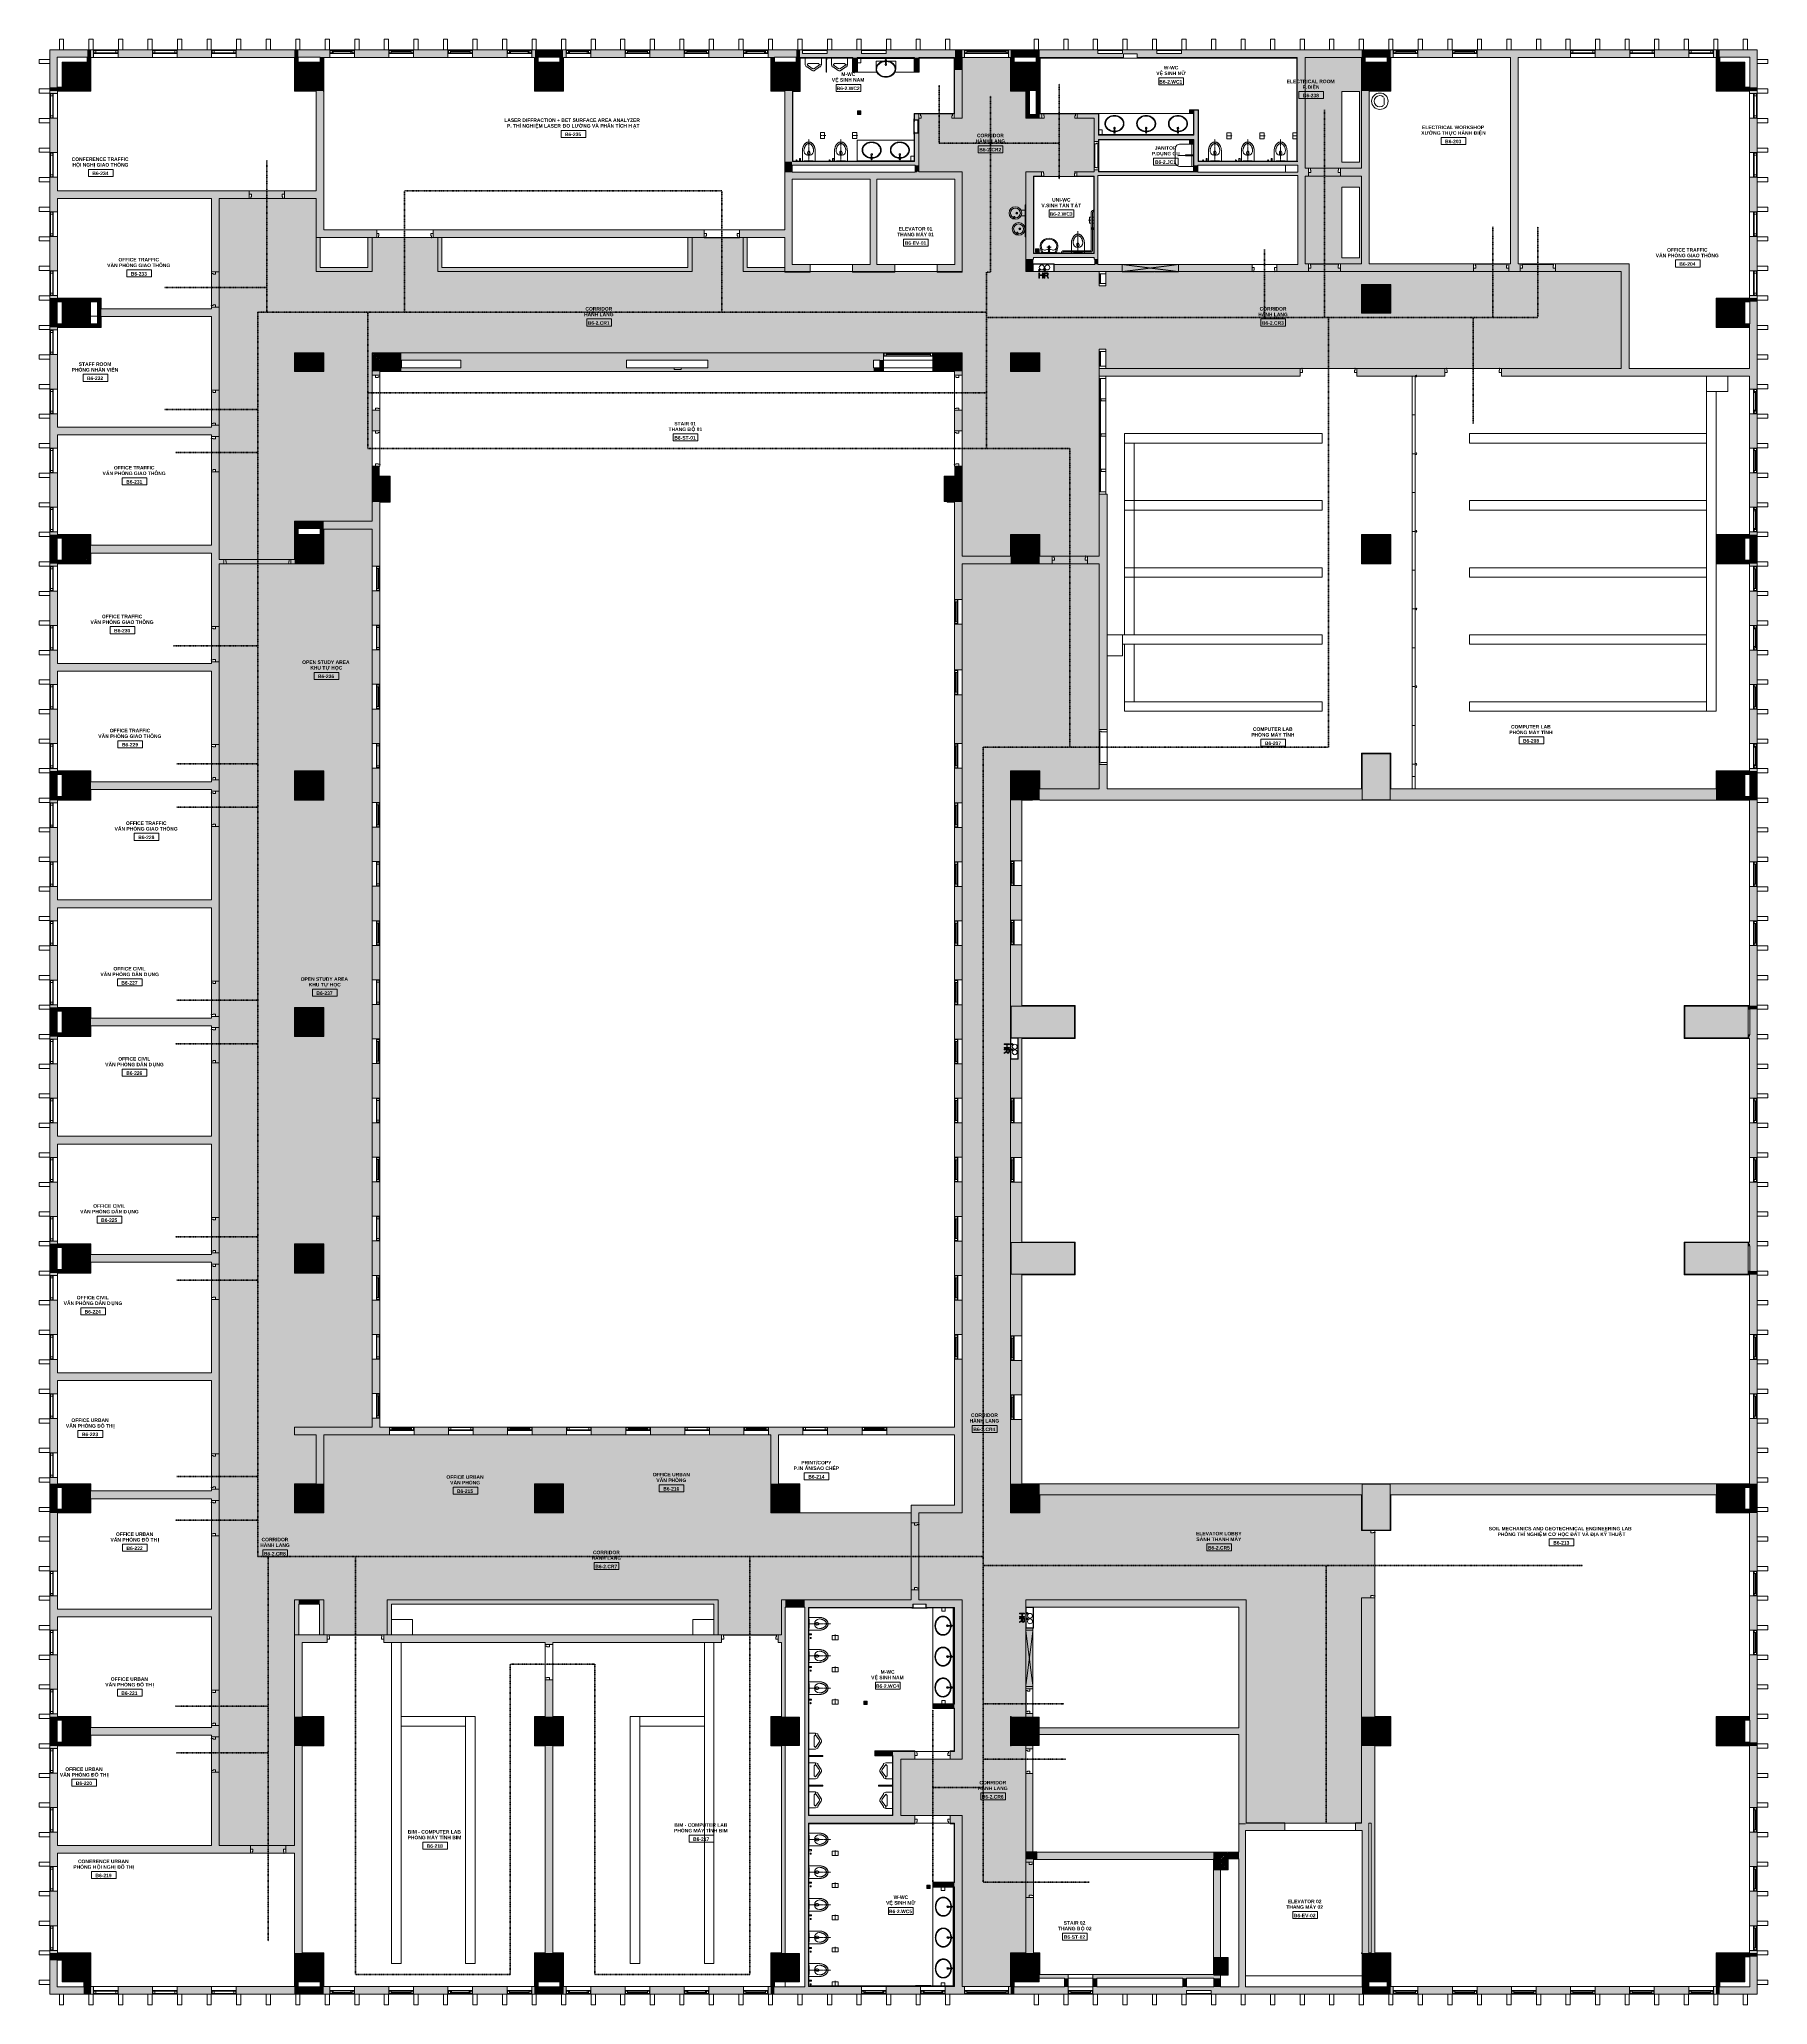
# Model space of a CAD drawing. Header units: millimetres. Extents: x -31340 to 17660, y 19597 to 75297.
import ezdxf

# ---------------------------------------------------------------- set-up
doc = ezdxf.new("R2010")
doc.units = ezdxf.units.MM
doc.linetypes.add('Dash', pattern=[6.35, 3.175, -3.175])
doc.linetypes.add('dash 1-1', pattern=[2, 1, -1])
for name, color, linetype, lineweight in [('A-AREA-IDEN', 2, 'Continuous', 9), ('A-DETL', 90, 'Continuous', 5), ('A-DETL-MBND', 5, 'Continuous', 5), ('A-DOOR', 31, 'Continuous', 5), ('A-DOOR-FRAM', 31, 'Continuous', 5), ('A-FLOR', 192, 'Continuous', 5), ('A-FLOR-PATT', 8, 'Continuous', 5), ('A-GLAZ', 151, 'Continuous', 5), ('A-GLAZ-CURT', 52, 'Continuous', 5), ('A-GLAZ-CWMG', 51, 'Continuous', 5), ('A-GLAZ-HDLN', 1, 'Dash', 5), ('A-WALL', 113, 'Continuous', 5), ('A-WALL-PATT', 111, 'Continuous', 5), ('I-WALL', 2, 'Continuous', 5), ('M-EQPM', 50, 'Continuous', 5), ('P-SANR-FIXT', 6, 'Continuous', 5), ('P-SANR-FIXT-HDLN', 131, 'Dash', 5), ('Q-SPCQ', 91, 'Continuous', 5), ('S-COLS', 52, 'Continuous', 5)]:
    doc.layers.add(name, color=color, linetype=linetype, lineweight=lineweight)
doc.styles.add('Arial_B', font='arialbd.ttf', dxfattribs={"height": 100})
doc.styles.add('Arial_B_1', font='arialbd.ttf', dxfattribs={"height": 100})
pattern_1 = [(50, (0, 0), (63.763904, -5.57885), [6.668, -73.343]), (355, (0, 0), (-12.334876, 66.869514), [5.334, -58.674]), (100.451, (5.314, -0.465), (51.43036, 61.29098), [5.667, -62.332]), (46.184, (0, 17.78), (94.87722, -14.714836), [10.001, -110.014]), (96.636, (7.91, 16.55), (83.09115, 86.5993), [8.5, -93.497]), (351.184, (0, 17.78), (83.09204, 86.59928), [8.001, -88.011]), (21, (8.89, 13.335), (53.064487, -35.792726), [6.667, -73.342]), (326, (8.89, 13.335), (21.63066, 64.46546), [5.334, -58.674]), (71.451, (13.31, 10.35), (74.69646, 28.672367), [5.667, -62.332]), (37.5, (0, 0), (1.080413, 29.594271), [1.676, -56.286, 1.676, -57.887, -58.896]), (37.5, (0, 0), (1.080413, 29.594271), [-117.526, 1.676, -57.22]), (7.5, (0, 0), (23.386368, 35.063507), [1.676, -32.283, 1.676, -54.953, -22.447]), (7.5, (0, 0), (23.386368, 35.063507), [-90.589, 1.676, -20.771]), (327.5, (-19.825, 0), (47.456567, -2.0054684), [1.676, -20.549, 1.676, -67.666, -92.011]), (327.5, (-19.825, 0), (47.456567, -2.0054684), [-91.567, 1.676, -90.335]), (317.5, (-28.715, 0), (51.844948, 8.89904), [1.676, -27.216, 1.676, -44.374, -65.342]), (317.5, (-28.715, 0), (51.844948, 8.89904), [-74.943, 1.676, -63.665]), (45, (0, 0), (-26.715908, 26.715908), []), (45, (0, 10.89), (-26.715908, 26.715908), [])]

# ---------------------------------------------------------------- blocks, each defined once
blk = doc.blocks.new('M_Concrete-Square-Column - C1 - 800 X 800-8344235-2nd Traffic Floor Plan - Pedestrian')
at = {"layer": 'S-COLS'}
h = blk.add_hatch(dxfattribs=at)
h.set_pattern_fill('FP_2', color=256, style=0, pattern_type=2)
h.set_pattern_definition([(50, (3389.937, -74247), (63.763904, -5.57885), [6.667, -73.342]), (355, (3389.94, -74247), (-12.334876, 66.869514), [5.334, -58.674]), (100.451, (3395.25, -74247.465), (51.43036, 61.29098), [5.667, -62.332]), (46.184, (3389.94, -74229.22), (94.87722, -14.71484), [10.001, -110.014]), (96.636, (3397.84, -74230.45), (83.09115, 86.5993), [8.5, -93.497]), (351.184, (3389.94, -74229.22), (83.09204, 86.59928), [8.001, -88.011]), (21, (3398.827, -74233.665), (53.064487, -35.792726), [6.668, -73.343]), (326, (3398.83, -74233.665), (21.63066, 64.46546), [5.334, -58.674]), (71.451, (3403.25, -74236.65), (74.69646, 28.672367), [5.667, -62.332]), (37.5, (3389.937, -74247), (1.080413, 29.594271), [1.676, -56.286, 1.676, -57.887, -58.896]), (37.5, (3389.937, -74247), (1.080413, 29.594271), [-117.526, 1.676, -57.22]), (7.5, (3389.937, -74247), (23.386368, 35.063507), [1.676, -32.283, 1.676, -54.953, -22.447]), (7.5, (3389.937, -74247), (23.386368, 35.063507), [-90.589, 1.676, -20.771]), (327.5, (3370.112, -74247), (47.456567, -2.005468), [1.676, -20.549, 1.676, -67.666, -92.011]), (327.5, (3370.112, -74247), (47.456567, -2.005468), [-91.567, 1.676, -90.335]), (317.5, (3361.22, -74247), (51.844948, 8.89904), [1.676, -27.216, 1.676, -44.374, -65.342]), (317.5, (3361.22, -74247), (51.844948, 8.89904), [-74.943, 1.676, -63.665]), (45, (3389.937, -74247), (-26.716616, 26.716616), []), (45, (3389.937, -74236.11), (-26.716616, 26.716616), [])])
h.paths.add_polyline_path([(-400, -400), (400, -400), (400, 400), (-400, 400)])
at = {"layer": 'S-COLS', "lineweight": 15}
for p, q in [((400, 400), (-400, 400)), ((-400, 400), (-400, -400)), ((400, -400), (400, 400)), ((-400, -400), (400, -400))]:
    blk.add_line(p, q, dxfattribs=at)
blk = doc.blocks.new('M_Concrete-Square-Column - C1 - 800 X 800-8582966-2nd Traffic Floor Plan - Pedestrian')
at = {"layer": 'S-COLS'}
h = blk.add_hatch(dxfattribs=at)
h.set_pattern_fill('FP_3', color=256, style=0, pattern_type=2)
h.set_pattern_definition([(50, (-16610.066, -74247), (63.763904, -5.57885), [6.667, -73.342]), (355, (-16610.066, -74247), (-12.334876, 66.869514), [5.334, -58.674]), (100.451, (-16604.75, -74247.465), (51.43036, 61.29098), [5.667, -62.332]), (46.184, (-16610.066, -74229.22), (94.87722, -14.714836), [10.001, -110.014]), (96.636, (-16602.16, -74230.45), (83.09115, 86.5993), [8.5, -93.497]), (351.184, (-16610.07, -74229.22), (83.09204, 86.59928), [8.001, -88.011]), (21, (-16601.176, -74233.665), (53.064487, -35.792726), [6.668, -73.343]), (326, (-16601.176, -74233.665), (21.63066, 64.46546), [5.334, -58.674]), (71.451, (-16596.754, -74236.65), (74.69646, 28.672367), [5.667, -62.332]), (37.5, (-16610.066, -74247), (1.080413, 29.594271), [1.676, -56.286, 1.676, -57.887, -58.896]), (37.5, (-16610.066, -74247), (1.080413, 29.594271), [-117.526, 1.676, -57.22]), (7.5, (-16610.066, -74247), (23.386368, 35.063507), [1.676, -32.283, 1.676, -54.953, -22.447]), (7.5, (-16610.066, -74247), (23.386368, 35.063507), [-90.589, 1.676, -20.771]), (327.5, (-16629.89, -74247), (47.456567, -2.005468), [1.676, -20.549, 1.676, -67.666, -92.011]), (327.5, (-16629.89, -74247), (47.456567, -2.005468), [-91.567, 1.676, -90.335]), (317.5, (-16638.78, -74247), (51.844948, 8.89904), [1.676, -27.216, 1.676, -44.374, -65.342]), (317.5, (-16638.78, -74247), (51.844948, 8.89904), [-74.943, 1.676, -63.665]), (45, (-16610.066, -74247), (-26.716616, 26.716616), []), (45, (-16610.066, -74236.11), (-26.716616, 26.716616), [])])
h.paths.add_polyline_path([(-400, -400), (400, -400), (400, 400), (-400, 400)])
at = {"layer": 'S-COLS', "lineweight": 15}
for p, q in [((400, 400), (-400, 400)), ((-400, 400), (-400, -400)), ((400, -400), (400, 400)), ((-400, -400), (400, -400))]:
    blk.add_line(p, q, dxfattribs=at)
blk = doc.blocks.new('M_Concrete-Square-Column - C1 - 800 X 800-V1-2nd Traffic Floor Plan - Pedestrian')
at = {"layer": 'S-COLS'}
h = blk.add_hatch(dxfattribs=at)
h.set_pattern_fill('FP_4', color=256, style=0, pattern_type=2)
h.set_pattern_definition([(50, (-16610.066, -60847), (63.763904, -5.57885), [6.667, -73.342]), (355, (-16610.066, -60847), (-12.334876, 66.869514), [5.334, -58.674]), (100.451, (-16604.75, -60847.465), (51.43036, 61.29098), [5.667, -62.332]), (46.184, (-16610.066, -60829.22), (94.87722, -14.71484), [10.001, -110.014]), (96.636, (-16602.16, -60830.45), (83.09115, 86.5993), [8.5, -93.497]), (351.184, (-16610.07, -60829.22), (83.09204, 86.59928), [8.001, -88.011]), (21, (-16601.176, -60833.665), (53.064487, -35.792726), [6.668, -73.343]), (326, (-16601.176, -60833.665), (21.63066, 64.46546), [5.334, -58.674]), (71.451, (-16596.754, -60836.65), (74.69646, 28.67237), [5.667, -62.332]), (37.5, (-16610.066, -60847), (1.080413, 29.594271), [1.676, -56.286, 1.676, -57.887, -58.896]), (37.5, (-16610.066, -60847), (1.080413, 29.594271), [-117.526, 1.676, -57.22]), (7.5, (-16610.066, -60847), (23.386368, 35.063507), [1.676, -32.283, 1.676, -54.953, -22.447]), (7.5, (-16610.066, -60847), (23.386368, 35.063507), [-90.589, 1.676, -20.771]), (327.5, (-16629.89, -60847), (47.456567, -2.005468), [1.676, -20.549, 1.676, -67.666, -92.011]), (327.5, (-16629.89, -60847), (47.456567, -2.005468), [-91.567, 1.676, -90.335]), (317.5, (-16638.78, -60847), (51.844948, 8.89904), [1.676, -27.216, 1.676, -44.374, -65.342]), (317.5, (-16638.78, -60847), (51.844948, 8.89904), [-74.943, 1.676, -63.665]), (45, (-16610.066, -60847), (-26.716616, 26.716616), []), (45, (-16610.066, -60836.11), (-26.716616, 26.716616), [])])
h.paths.add_polyline_path([(400, -400), (400, 400), (-400, 400), (-400, -400)])
at = {"layer": 'S-COLS', "lineweight": 15}
for p, q in [((400, 400), (-400, 400)), ((-400, 400), (-400, -400)), ((400, -400), (400, 400)), ((-400, -400), (400, -400))]:
    blk.add_line(p, q, dxfattribs=at)
blk = doc.blocks.new('M_Concrete-Square-Column - C1 - 800 X 800-V2-2nd Traffic Floor Plan - Pedestrian')
at = {"layer": 'S-COLS'}
h = blk.add_hatch(dxfattribs=at)
h.set_pattern_fill('FP_5', color=256, style=0, pattern_type=2)
h.set_pattern_definition([(50, (-16610.066, -54147), (63.763904, -5.57885), [6.667, -73.342]), (355, (-16610.066, -54147), (-12.334876, 66.869514), [5.334, -58.674]), (100.451, (-16604.75, -54147.465), (51.43036, 61.29098), [5.667, -62.332]), (46.184, (-16610.066, -54129.22), (94.87722, -14.71484), [10.001, -110.014]), (96.636, (-16602.16, -54130.45), (83.09115, 86.5993), [8.5, -93.497]), (351.184, (-16610.07, -54129.22), (83.09204, 86.59928), [8.001, -88.011]), (21, (-16601.176, -54133.665), (53.064487, -35.792726), [6.668, -73.343]), (326, (-16601.176, -54133.665), (21.63066, 64.46546), [5.334, -58.674]), (71.451, (-16596.754, -54136.65), (74.69646, 28.67237), [5.667, -62.332]), (37.5, (-16610.066, -54147), (1.080413, 29.594271), [1.676, -56.286, 1.676, -57.887, -58.896]), (37.5, (-16610.066, -54147), (1.080413, 29.594271), [-117.526, 1.676, -57.22]), (7.5, (-16610.066, -54147), (23.386368, 35.063507), [1.676, -32.283, 1.676, -54.953, -22.447]), (7.5, (-16610.066, -54147), (23.386368, 35.063507), [-90.589, 1.676, -20.771]), (327.5, (-16629.89, -54147), (47.456567, -2.005468), [1.676, -20.549, 1.676, -67.666, -92.011]), (327.5, (-16629.89, -54147), (47.456567, -2.005468), [-91.567, 1.676, -90.335]), (317.5, (-16638.78, -54147), (51.844948, 8.89904), [1.676, -27.216, 1.676, -44.374, -65.342]), (317.5, (-16638.78, -54147), (51.844948, 8.89904), [-74.943, 1.676, -63.665]), (45, (-16610.066, -54147), (-26.716616, 26.716616), []), (45, (-16610.066, -54136.11), (-26.716616, 26.716616), [])])
h.paths.add_polyline_path([(400, -400), (400, 400), (-400, 400), (-400, -400)])
at = {"layer": 'S-COLS', "lineweight": 15}
for p, q in [((400, 400), (-400, 400)), ((-400, 400), (-400, -400)), ((400, -400), (400, 400)), ((-400, -400), (400, -400))]:
    blk.add_line(p, q, dxfattribs=at)
blk = doc.blocks.new('M_Concrete-Square-Column - C1 - 800 X 800-V3-2nd Traffic Floor Plan - Pedestrian')
at = {"layer": 'S-COLS'}
h = blk.add_hatch(dxfattribs=at)
h.set_pattern_fill('FP_6', color=256, style=0, pattern_type=2)
h.set_pattern_definition([(50, (-16610.066, -33947), (63.763904, -5.57885), [6.667, -73.342]), (355, (-16610.066, -33947), (-12.33488, 66.86951), [5.334, -58.674]), (100.451, (-16604.75, -33947.465), (51.43036, 61.29098), [5.667, -62.332]), (46.184, (-16610.066, -33929.22), (94.87722, -14.71484), [10.001, -110.014]), (96.636, (-16602.16, -33930.45), (83.09115, 86.5993), [8.5, -93.497]), (351.184, (-16610.07, -33929.22), (83.09204, 86.59928), [8.001, -88.011]), (21, (-16601.176, -33933.665), (53.06449, -35.792726), [6.667, -73.342]), (326, (-16601.176, -33933.665), (21.63066, 64.46546), [5.334, -58.674]), (71.451, (-16596.754, -33936.65), (74.69646, 28.67237), [5.667, -62.332]), (37.5, (-16610.066, -33947), (1.080413, 29.594271), [1.676, -56.286, 1.676, -57.887, -58.896]), (37.5, (-16610.066, -33947), (1.080413, 29.594271), [-117.526, 1.676, -57.22]), (7.5, (-16610.066, -33947), (23.386368, 35.063507), [1.676, -32.283, 1.676, -54.953, -22.447]), (7.5, (-16610.066, -33947), (23.386368, 35.063507), [-90.589, 1.676, -20.771]), (327.5, (-16629.89, -33947), (47.456567, -2.005468), [1.676, -20.549, 1.676, -67.666, -92.012]), (327.5, (-16629.89, -33947), (47.456567, -2.005468), [-91.567, 1.676, -90.335]), (317.5, (-16638.78, -33947), (51.844948, 8.89904), [1.676, -27.216, 1.676, -44.374, -65.341]), (317.5, (-16638.78, -33947), (51.844948, 8.89904), [-74.943, 1.676, -63.665]), (45, (-16610.066, -33947), (-26.716616, 26.716616), []), (45, (-16610.066, -33936.11), (-26.716616, 26.716616), [])])
h.paths.add_polyline_path([(-400, -400), (400, -400), (400, 400), (-400, 400)])
at = {"layer": 'S-COLS', "lineweight": 15}
for p, q in [((400, 400), (-400, 400)), ((-400, 400), (-400, -400)), ((400, -400), (400, 400)), ((-400, -400), (400, -400))]:
    blk.add_line(p, q, dxfattribs=at)
blk = doc.blocks.new('M_Concrete-Square-Column - C1 - 800 X 800-V4-2nd Traffic Floor Plan - Pedestrian')
at = {"layer": 'S-COLS'}
h = blk.add_hatch(dxfattribs=at)
h.set_pattern_fill('FP_7', color=256, style=0, pattern_type=2)
h.set_pattern_definition([(50, (-16610.066, -27347), (63.7639, -5.57885), [6.667, -73.342]), (355, (-16610.066, -27347), (-12.33488, 66.86951), [5.334, -58.674]), (100.451, (-16604.75, -27347.465), (51.43036, 61.29098), [5.667, -62.332]), (46.184, (-16610.066, -27329.22), (94.87722, -14.71484), [10.001, -110.014]), (96.636, (-16602.16, -27330.45), (83.09115, 86.5993), [8.5, -93.497]), (351.184, (-16610.07, -27329.22), (83.09204, 86.59928), [8.001, -88.011]), (21, (-16601.176, -27333.665), (53.06449, -35.79273), [6.667, -73.342]), (326, (-16601.176, -27333.665), (21.63066, 64.46546), [5.334, -58.674]), (71.451, (-16596.754, -27336.65), (74.69646, 28.67237), [5.667, -62.332]), (37.5, (-16610.066, -27347), (1.080413, 29.594271), [1.676, -56.286, 1.676, -57.887, -58.896]), (37.5, (-16610.066, -27347), (1.080413, 29.594271), [-117.526, 1.676, -57.22]), (7.5, (-16610.066, -27347), (23.386368, 35.063507), [1.676, -32.283, 1.676, -54.953, -22.447]), (7.5, (-16610.066, -27347), (23.386368, 35.063507), [-90.589, 1.676, -20.771]), (327.5, (-16629.89, -27347), (47.456567, -2.005468), [1.676, -20.549, 1.676, -67.666, -92.012]), (327.5, (-16629.89, -27347), (47.456567, -2.005468), [-91.567, 1.676, -90.335]), (317.5, (-16638.78, -27347), (51.84495, 8.89904), [1.676, -27.216, 1.676, -44.374, -65.341]), (317.5, (-16638.78, -27347), (51.84495, 8.89904), [-74.943, 1.676, -63.665]), (45, (-16610.066, -27347), (-26.716616, 26.716616), []), (45, (-16610.066, -27336.11), (-26.716616, 26.716616), [])])
h.paths.add_polyline_path([(-400, -400), (400, -400), (400, 400), (-400, 400)])
at = {"layer": 'S-COLS', "lineweight": 15}
for p, q in [((400, 400), (-400, 400)), ((-400, 400), (-400, -400)), ((400, -400), (400, 400)), ((-400, -400), (400, -400))]:
    blk.add_line(p, q, dxfattribs=at)
blk = doc.blocks.new('M_Concrete-Square-Column - C1 - 800 X 800-V5-2nd Traffic Floor Plan - Pedestrian')
at = {"layer": 'S-COLS'}
h = blk.add_hatch(dxfattribs=at)
h.set_pattern_fill('FP_8', color=256, style=0, pattern_type=2)
h.set_pattern_definition([(50, (-16610.066, -20647), (63.7639, -5.57885), [6.667, -73.342]), (355, (-16610.066, -20647), (-12.33488, 66.86951), [5.334, -58.674]), (100.451, (-16604.75, -20647.465), (51.43036, 61.29098), [5.667, -62.332]), (46.184, (-16610.066, -20629.22), (94.87722, -14.71484), [10.001, -110.014]), (96.636, (-16602.16, -20630.45), (83.09115, 86.5993), [8.5, -93.497]), (351.184, (-16610.07, -20629.22), (83.09204, 86.59928), [8.001, -88.011]), (21, (-16601.176, -20633.665), (53.06449, -35.79273), [6.667, -73.342]), (326, (-16601.176, -20633.665), (21.63066, 64.46546), [5.334, -58.674]), (71.451, (-16596.754, -20636.65), (74.69646, 28.67237), [5.667, -62.332]), (37.5, (-16610.066, -20647), (1.080413, 29.594271), [1.676, -56.286, 1.676, -57.887, -58.896]), (37.5, (-16610.066, -20647), (1.080413, 29.594271), [-117.526, 1.676, -57.22]), (7.5, (-16610.066, -20647), (23.386368, 35.063507), [1.676, -32.283, 1.676, -54.953, -22.447]), (7.5, (-16610.066, -20647), (23.386368, 35.063507), [-90.589, 1.676, -20.771]), (327.5, (-16629.89, -20647), (47.456567, -2.005468), [1.676, -20.549, 1.676, -67.666, -92.012]), (327.5, (-16629.89, -20647), (47.456567, -2.005468), [-91.567, 1.676, -90.335]), (317.5, (-16638.78, -20647), (51.84495, 8.89904), [1.676, -27.216, 1.676, -44.374, -65.341]), (317.5, (-16638.78, -20647), (51.84495, 8.89904), [-74.943, 1.676, -63.665]), (45, (-16610.066, -20647), (-26.716616, 26.716616), []), (45, (-16610.066, -20636.11), (-26.716616, 26.716616), [])])
h.paths.add_polyline_path([(-400, -400), (400, -400), (400, 400), (-400, 400), (-400, 315)])
at = {"layer": 'S-COLS', "lineweight": 15}
for p, q in [((400, 400), (-400, 400)), ((-400, 400), (-400, -400)), ((400, -400), (400, 400)), ((-400, -400), (400, -400))]:
    blk.add_line(p, q, dxfattribs=at)
blk = doc.blocks.new('M_Concrete-Square-Column - C1 - 800 X 800-V6-2nd Traffic Floor Plan - Pedestrian')
at = {"layer": 'S-COLS'}
h = blk.add_hatch(dxfattribs=at)
h.set_pattern_fill('FP_9', color=256, style=0, pattern_type=2)
h.set_pattern_definition([(50, (3389.934, -33947), (63.7639, -5.57885), [6.667, -73.342]), (355, (3389.934, -33947), (-12.33488, 66.86951), [5.334, -58.674]), (100.451, (3395.25, -33947.465), (51.43036, 61.29098), [5.667, -62.332]), (46.184, (3389.934, -33929.22), (94.87722, -14.71484), [10.001, -110.014]), (96.636, (3397.84, -33930.45), (83.09115, 86.5993), [8.5, -93.497]), (351.184, (3389.93, -33929.22), (83.09204, 86.59928), [8.001, -88.011]), (21, (3398.824, -33933.665), (53.06449, -35.79273), [6.667, -73.342]), (326, (3398.824, -33933.665), (21.63066, 64.46546), [5.334, -58.674]), (71.451, (3403.246, -33936.65), (74.69646, 28.67237), [5.667, -62.332]), (37.5, (3389.934, -33947), (1.080413, 29.594271), [1.676, -56.286, 1.676, -57.887, -58.896]), (37.5, (3389.934, -33947), (1.080413, 29.594271), [-117.526, 1.676, -57.22]), (7.5, (3389.934, -33947), (23.386368, 35.063507), [1.676, -32.283, 1.676, -54.953, -22.447]), (7.5, (3389.934, -33947), (23.386368, 35.063507), [-90.589, 1.676, -20.771]), (327.5, (3370.11, -33947), (47.456567, -2.005468), [1.676, -20.549, 1.676, -67.666, -92.012]), (327.5, (3370.11, -33947), (47.456567, -2.005468), [-91.567, 1.676, -90.335]), (317.5, (3361.22, -33947), (51.84495, 8.89904), [1.676, -27.216, 1.676, -44.374, -65.341]), (317.5, (3361.22, -33947), (51.84495, 8.89904), [-74.943, 1.676, -63.665]), (45, (3389.934, -33947), (-26.716616, 26.716616), []), (45, (3389.934, -33936.11), (-26.716616, 26.716616), [])])
h.paths.add_polyline_path([(-400, -400), (400, -400), (400, 400), (-400, 400)])
at = {"layer": 'S-COLS', "lineweight": 15}
for p, q in [((400, 400), (-400, 400)), ((-400, 400), (-400, -400)), ((400, -400), (400, 400)), ((-400, -400), (400, -400))]:
    blk.add_line(p, q, dxfattribs=at)
blk = doc.blocks.new('M_Concrete-Square-Column - C1 - 800 X 800-V7-2nd Traffic Floor Plan - Pedestrian')
at = {"layer": 'S-COLS'}
h = blk.add_hatch(dxfattribs=at)
h.set_pattern_fill('FP_10', color=256, style=0, pattern_type=2)
h.set_pattern_definition([(50, (3389.934, -60847), (63.763904, -5.57885), [6.667, -73.342]), (355, (3389.934, -60847), (-12.334876, 66.869514), [5.334, -58.674]), (100.451, (3395.25, -60847.465), (51.43036, 61.29098), [5.667, -62.332]), (46.184, (3389.934, -60829.22), (94.87722, -14.71484), [10.001, -110.014]), (96.636, (3397.84, -60830.45), (83.09115, 86.5993), [8.5, -93.497]), (351.184, (3389.93, -60829.22), (83.09204, 86.59928), [8.001, -88.011]), (21, (3398.824, -60833.665), (53.064487, -35.792726), [6.668, -73.343]), (326, (3398.824, -60833.665), (21.63066, 64.46546), [5.334, -58.674]), (71.451, (3403.246, -60836.65), (74.69646, 28.67237), [5.667, -62.332]), (37.5, (3389.934, -60847), (1.080413, 29.594271), [1.676, -56.286, 1.676, -57.887, -58.896]), (37.5, (3389.934, -60847), (1.080413, 29.594271), [-117.526, 1.676, -57.22]), (7.5, (3389.934, -60847), (23.386368, 35.063507), [1.676, -32.283, 1.676, -54.953, -22.447]), (7.5, (3389.934, -60847), (23.386368, 35.063507), [-90.589, 1.676, -20.771]), (327.5, (3370.11, -60847), (47.456567, -2.005468), [1.676, -20.549, 1.676, -67.666, -92.011]), (327.5, (3370.11, -60847), (47.456567, -2.005468), [-91.567, 1.676, -90.335]), (317.5, (3361.22, -60847), (51.844948, 8.89904), [1.676, -27.216, 1.676, -44.374, -65.342]), (317.5, (3361.22, -60847), (51.844948, 8.89904), [-74.943, 1.676, -63.665]), (45, (3389.934, -60847), (-26.716616, 26.716616), []), (45, (3389.934, -60836.11), (-26.716616, 26.716616), [])])
h.paths.add_polyline_path([(400, -400), (400, 400), (-400, 400), (-400, -400), (41, -400)])
at = {"layer": 'S-COLS', "lineweight": 15}
for p, q in [((400, 400), (-400, 400)), ((-400, 400), (-400, -400)), ((400, -400), (400, 400)), ((-400, -400), (400, -400))]:
    blk.add_line(p, q, dxfattribs=at)
blk = doc.blocks.new('M_Concrete-Square-Column - C1 - 800 X 800-V8-2nd Traffic Floor Plan - Pedestrian')
at = {"layer": 'S-COLS'}
h = blk.add_hatch(dxfattribs=at)
h.set_pattern_fill('FP_11', color=256, style=0, pattern_type=2)
h.set_pattern_definition([(50, (3389.934, -54147), (63.763904, -5.57885), [6.667, -73.342]), (355, (3389.934, -54147), (-12.334876, 66.869514), [5.334, -58.674]), (100.451, (3395.25, -54147.465), (51.43036, 61.29098), [5.667, -62.332]), (46.184, (3389.934, -54129.22), (94.87722, -14.71484), [10.001, -110.014]), (96.636, (3397.84, -54130.45), (83.09115, 86.5993), [8.5, -93.497]), (351.184, (3389.93, -54129.22), (83.09204, 86.59928), [8.001, -88.011]), (21, (3398.824, -54133.665), (53.064487, -35.792726), [6.668, -73.343]), (326, (3398.824, -54133.665), (21.63066, 64.46546), [5.334, -58.674]), (71.451, (3403.246, -54136.65), (74.69646, 28.67237), [5.667, -62.332]), (37.5, (3389.934, -54147), (1.080413, 29.594271), [1.676, -56.286, 1.676, -57.887, -58.896]), (37.5, (3389.934, -54147), (1.080413, 29.594271), [-117.526, 1.676, -57.22]), (7.5, (3389.934, -54147), (23.386368, 35.063507), [1.676, -32.283, 1.676, -54.953, -22.447]), (7.5, (3389.934, -54147), (23.386368, 35.063507), [-90.589, 1.676, -20.771]), (327.5, (3370.11, -54147), (47.456567, -2.005468), [1.676, -20.549, 1.676, -67.666, -92.011]), (327.5, (3370.11, -54147), (47.456567, -2.005468), [-91.567, 1.676, -90.335]), (317.5, (3361.22, -54147), (51.844948, 8.89904), [1.676, -27.216, 1.676, -44.374, -65.342]), (317.5, (3361.22, -54147), (51.844948, 8.89904), [-74.943, 1.676, -63.665]), (45, (3389.934, -54147), (-26.716616, 26.716616), []), (45, (3389.934, -54136.11), (-26.716616, 26.716616), [])])
h.paths.add_polyline_path([(400, -400), (400, 400), (-400, 400), (-400, -400), (41, -400)])
at = {"layer": 'S-COLS', "lineweight": 15}
for p, q in [((400, 400), (-400, 400)), ((-400, 400), (-400, -400)), ((400, -400), (400, 400)), ((-400, -400), (400, -400))]:
    blk.add_line(p, q, dxfattribs=at)
blk = doc.blocks.new('M_Concrete-Rectangular-Column - C4 - 500 x 800mm-9522334-2nd Traffic Floor Plan - Pedestrian')
at = {"layer": 'S-COLS'}
h = blk.add_hatch(dxfattribs=at)
h.set_pattern_fill('FP_12', color=256, style=0, pattern_type=2)
h.set_pattern_definition([(320, (-66147, -23689.933), (-5.57885, -63.763904), [6.667, -73.342]), (265, (-66147, -23689.93), (66.869514, 12.334876), [5.334, -58.674]), (10.451, (-66147.465, -23695.25), (61.29098, -51.43036), [5.667, -62.332]), (316.184, (-66129.22, -23689.93), (-14.71484, -94.87722), [10.001, -110.014]), (6.636, (-66130.45, -23697.84), (86.5993, -83.09115), [8.5, -93.497]), (261.184, (-66129.22, -23689.93), (86.59928, -83.09204), [8.001, -88.011]), (291, (-66133.665, -23698.823), (-35.792726, -53.064487), [6.668, -73.343]), (236, (-66133.665, -23698.82), (64.46546, -21.63066), [5.334, -58.674]), (341.451, (-66136.65, -23703.245), (28.672367, -74.69646), [5.667, -62.332]), (307.5, (-66147, -23689.933), (29.594271, -1.080413), [1.676, -56.286, 1.676, -57.887, -58.896]), (307.5, (-66147, -23689.933), (29.594271, -1.080413), [-117.526, 1.676, -57.22]), (277.5, (-66147, -23689.933), (35.063507, -23.386368), [1.676, -32.283, 1.676, -54.953, -22.447]), (277.5, (-66147, -23689.933), (35.063507, -23.386368), [-90.589, 1.676, -20.771]), (237.5, (-66147, -23670.108), (-2.005468, -47.456567), [1.676, -20.549, 1.676, -67.666, -92.011]), (237.5, (-66147, -23670.108), (-2.005468, -47.456567), [-91.567, 1.676, -90.335]), (227.5, (-66147, -23661.22), (8.89904, -51.844948), [1.676, -27.216, 1.676, -44.374, -65.342]), (227.5, (-66147, -23661.22), (8.89904, -51.844948), [-74.943, 1.676, -63.665]), (315, (-66147, -23689.933), (26.715908, 26.715908), []), (315, (-66136.11, -23689.933), (26.715908, 26.715908), [])])
h.paths.add_polyline_path([(-250, -400), (250, -400), (250, 400), (-250, 400)])
at = {"layer": 'S-COLS', "lineweight": 15}
for p, q in [((250, 400), (-250, 400)), ((-250, 400), (-250, -400)), ((250, -400), (250, 400)), ((-250, -400), (250, -400))]:
    blk.add_line(p, q, dxfattribs=at)
blk = doc.blocks.new('M_Concrete-Rectangular-Column - C3 - 500 x 700mm-9523593-2nd Traffic Floor Plan - Pedestrian')
at = {"layer": 'S-COLS'}
h = blk.add_hatch(dxfattribs=at)
h.set_pattern_fill('FP_13', color=256, style=0, pattern_type=2)
h.set_pattern_definition([(50, (5439.94, -62547), (63.763904, -5.57885), [6.667, -73.342]), (355, (5439.94, -62547), (-12.334876, 66.869514), [5.334, -58.674]), (100.451, (5445.25, -62547.465), (51.43036, 61.29098), [5.667, -62.332]), (46.184, (5439.94, -62529.22), (94.87722, -14.71484), [10.001, -110.014]), (96.636, (5447.85, -62530.45), (83.09115, 86.5993), [8.5, -93.497]), (351.184, (5439.94, -62529.22), (83.09204, 86.59928), [8.001, -88.011]), (21, (5448.83, -62533.665), (53.064487, -35.792726), [6.668, -73.343]), (326, (5448.83, -62533.665), (21.63066, 64.46546), [5.334, -58.674]), (71.451, (5453.25, -62536.65), (74.69646, 28.67237), [5.667, -62.332]), (37.5, (5439.94, -62547), (1.080413, 29.594271), [1.676, -56.286, 1.676, -57.887, -58.896]), (37.5, (5439.94, -62547), (1.080413, 29.594271), [-117.526, 1.676, -57.22]), (7.5, (5439.94, -62547), (23.386368, 35.063507), [1.676, -32.283, 1.676, -54.953, -22.447]), (7.5, (5439.94, -62547), (23.386368, 35.063507), [-90.589, 1.676, -20.771]), (327.5, (5420.114, -62547), (47.456567, -2.005468), [1.676, -20.549, 1.676, -67.666, -92.011]), (327.5, (5420.114, -62547), (47.456567, -2.005468), [-91.567, 1.676, -90.335]), (317.5, (5411.224, -62547), (51.844948, 8.89904), [1.676, -27.216, 1.676, -44.374, -65.342]), (317.5, (5411.224, -62547), (51.844948, 8.89904), [-74.943, 1.676, -63.665]), (45, (5439.94, -62547), (-26.716616, 26.716616), []), (45, (5439.94, -62536.11), (-26.716616, 26.716616), [])])
h.paths.add_polyline_path([(-250, -350), (250, -350), (250, 350), (-250, 350)])
at = {"layer": 'S-COLS', "lineweight": 15}
for p, q in [((250, 350), (-250, 350)), ((-250, 350), (-250, -350)), ((250, -350), (250, 350)), ((-250, -350), (250, -350))]:
    blk.add_line(p, q, dxfattribs=at)
blk = doc.blocks.new('M_Concrete-Square-Column - C1 - 800 X 800-10759799-2nd Traffic Floor Plan - Pedestrian')
at = {"layer": 'S-COLS'}
h = blk.add_hatch(dxfattribs=at)
h.set_pattern_fill('FP_14', color=256, style=0, pattern_type=2)
h.set_pattern_definition([(50, (30289.934, -27347), (63.763904, -5.57885), [6.667, -73.342]), (355, (30289.934, -27347), (-12.33488, 66.86951), [5.334, -58.674]), (100.451, (30295.25, -27347.465), (51.43036, 61.29098), [5.667, -62.332]), (46.184, (30289.934, -27329.22), (94.87722, -14.71484), [10.001, -110.014]), (96.636, (30297.84, -27330.45), (83.09115, 86.5993), [8.5, -93.497]), (351.184, (30289.93, -27329.22), (83.09204, 86.59928), [8.001, -88.011]), (21, (30298.824, -27333.665), (53.064487, -35.792726), [6.667, -73.342]), (326, (30298.824, -27333.665), (21.63066, 64.46546), [5.334, -58.674]), (71.451, (30303.246, -27336.65), (74.69646, 28.67237), [5.667, -62.332]), (37.5, (30289.934, -27347), (1.080413, 29.594271), [1.676, -56.286, 1.676, -57.887, -58.896]), (37.5, (30289.934, -27347), (1.080413, 29.594271), [-117.526, 1.676, -57.22]), (7.5, (30289.934, -27347), (23.386368, 35.063507), [1.676, -32.283, 1.676, -54.953, -22.447]), (7.5, (30289.934, -27347), (23.386368, 35.063507), [-90.589, 1.676, -20.771]), (327.5, (30270.11, -27347), (47.456567, -2.005468), [1.676, -20.549, 1.676, -67.666, -92.012]), (327.5, (30270.11, -27347), (47.456567, -2.005468), [-91.567, 1.676, -90.335]), (317.5, (30261.22, -27347), (51.844948, 8.89904), [1.676, -27.216, 1.676, -44.374, -65.341]), (317.5, (30261.22, -27347), (51.844948, 8.89904), [-74.943, 1.676, -63.665]), (45, (30289.934, -27347), (-26.71591, 26.71591), []), (45, (30289.934, -27336.11), (-26.71591, 26.71591), [])])
h.paths.add_polyline_path([(-400, -400), (400, -400), (400, 400), (-400, 400), (-400, 65)])
at = {"layer": 'S-COLS', "lineweight": 15}
for p, q in [((400, 400), (-400, 400)), ((-400, 400), (-400, -400)), ((400, -400), (400, 400)), ((-400, -400), (400, -400))]:
    blk.add_line(p, q, dxfattribs=at)
blk = doc.blocks.new('M_Concrete-Square-Column - C1 - 800 X 800-V9-2nd Traffic Floor Plan - Pedestrian')
at = {"layer": 'S-COLS'}
h = blk.add_hatch(dxfattribs=at)
h.set_pattern_fill('FP_15', color=256, style=0, pattern_type=2)
h.set_pattern_definition([(50, (30289.934, -20647), (63.763904, -5.57885), [6.667, -73.342]), (355, (30289.934, -20647), (-12.33488, 66.86951), [5.334, -58.674]), (100.451, (30295.25, -20647.465), (51.43036, 61.29098), [5.667, -62.332]), (46.184, (30289.934, -20629.22), (94.87722, -14.71484), [10.001, -110.014]), (96.636, (30297.84, -20630.45), (83.09115, 86.5993), [8.5, -93.497]), (351.184, (30289.93, -20629.22), (83.09204, 86.59928), [8.001, -88.011]), (21, (30298.824, -20633.665), (53.06449, -35.79273), [6.667, -73.342]), (326, (30298.824, -20633.665), (21.63066, 64.46546), [5.334, -58.674]), (71.451, (30303.246, -20636.65), (74.69646, 28.67237), [5.667, -62.332]), (37.5, (30289.934, -20647), (1.080413, 29.594271), [1.676, -56.286, 1.676, -57.887, -58.896]), (37.5, (30289.934, -20647), (1.080413, 29.594271), [-117.526, 1.676, -57.22]), (7.5, (30289.934, -20647), (23.386368, 35.063507), [1.676, -32.283, 1.676, -54.953, -22.447]), (7.5, (30289.934, -20647), (23.386368, 35.063507), [-90.589, 1.676, -20.771]), (327.5, (30270.11, -20647), (47.456567, -2.005468), [1.676, -20.549, 1.676, -67.666, -92.012]), (327.5, (30270.11, -20647), (47.456567, -2.005468), [-91.567, 1.676, -90.335]), (317.5, (30261.22, -20647), (51.844948, 8.89904), [1.676, -27.216, 1.676, -44.374, -65.341]), (317.5, (30261.22, -20647), (51.844948, 8.89904), [-74.943, 1.676, -63.665]), (45, (30289.934, -20647), (-26.71591, 26.71591), []), (45, (30289.934, -20636.11), (-26.71591, 26.71591), [])])
h.paths.add_polyline_path([(400, -400), (400, 400), (-400, 400), (-400, -400), (348, -400)])
at = {"layer": 'S-COLS', "lineweight": 15}
for p, q in [((400, 400), (-400, 400)), ((-400, 400), (-400, -400)), ((400, -400), (400, 400)), ((-400, -400), (400, -400))]:
    blk.add_line(p, q, dxfattribs=at)
blk = doc.blocks.new('DP3-DF102 - DP3-DF102-9189611-2nd Traffic Floor Plan - Pedestrian')
at = {"layer": 'A-DOOR'}
for p, q in [((-497, 10), (-438, 10)), ((-435, 7), (-435, -57)), ((435, -57), (435, 7)), ((438, 10), (497, 10)), ((-453, -110), (-497, -110)), ((-450, -63), (-450, -107)), ((-438, -60), (-447, -60)), ((447, -60), (438, -60)), ((447, -94), (447, -113)), ((450, -94), (447, -94)), ((450, -94), (450, -63)), ((450, -108), (450, -94)), ((497, -110), (453, -110))]:
    blk.add_line(p, q, dxfattribs=at)
for centre, radius, start, end in [((-497, 7), 3, 90, 180), ((-497, 7), 3, 90, 180), ((-438, 7), 3, 0, 90), ((-438, 7), 3, 0, 90), ((438, 7), 3, 90, 180), ((438, 7), 3, 90, 180), ((497, 7), 3, 0, 90), ((497, 7), 3, 0, 90), ((-497, -107), 3, 179.9639, 270), ((-497, -107), 3, 179.9639, 218.5508), ((-497, -107), 3, 231.4131, 270), ((-453, -107), 3, 270, 360), ((-453, -107), 3, 270, 0), ((-447, -63), 3, 90, 180), ((-438, -57), 3, 270, 0), ((-438, -57), 3, 270, 0), ((438, -57), 3, 180, 270), ((438, -57), 3, 180, 270), ((447, -63), 3, 0, 90), ((450, -113), 3, 180, 69.3211), ((450, -113), 3, 238.6638, 311.9935), ((450, -113), 3, 238.6638, 311.9935), ((450, -113), 3, 238.6638, 311.9935), ((450, -113), 3, 238.6638, 311.9935), ((450, -113), 3, 238.6638, 311.9935), ((450, -113), 3, 238.6638, 311.9935), ((450, -113), 3, 238.6638, 311.9935), ((453, -107), 3, 180, 270), ((453, -107), 3, 180, 270), ((452, -108), 2.19, 183.0662, 239.0753), ((497, -107), 3, 270, 0.0361), ((497, -107), 3, 270, 308.5869), ((497, -107), 3, 321.4492, 0.0361)]:
    blk.add_arc(centre, radius, start, end, dxfattribs=at)
blk = doc.blocks.new('DP3-D301 - DP3-D301-9166699-2nd Traffic Floor Plan - Pedestrian')
at = {"layer": 'A-DOOR'}
for p, q in [((447, -94), (447, -113)), ((450, -94), (447, -94)), ((450, -108), (450, -94))]:
    blk.add_line(p, q, dxfattribs=at)
for centre, radius, start, end in [((450, -113), 3, 180, 69.3211), ((450, -113), 3, 238.6638, 311.9935), ((450, -113), 3, 238.6638, 311.9935), ((450, -113), 3, 238.6638, 311.9935), ((450, -113), 3, 238.6638, 311.9935), ((450, -113), 3, 238.6638, 311.9935), ((450, -113), 3, 238.6638, 311.9935), ((450, -113), 3, 238.6638, 311.9935), ((452, -108), 2.19, 183.0662, 239.0753)]:
    blk.add_arc(centre, radius, start, end, dxfattribs=at)
at = {"layer": 'A-DOOR-FRAM'}
for p, q in [((-500, 10), (-435, 10)), ((-435, 10), (-435, -60)), ((435, 10), (500, 10)), ((435, -60), (435, 10)), ((-450, -110), (-500, -110)), ((-450, -60), (-450, -110)), ((-435, -60), (-450, -60)), ((450, -60), (435, -60)), ((450, -94), (450, -60)), ((500, -110), (451, -110))]:
    blk.add_line(p, q, dxfattribs=at)
blk = doc.blocks.new('DP3-D304 - DP3-D304-9424863-2nd Traffic Floor Plan - Pedestrian')
at = {"layer": 'A-DOOR'}
for p, q in [((-500, 10), (-435, 10)), ((-435, 10), (-435, -56)), ((435, 10), (500, 10)), ((435, -56), (435, 10)), ((-450, -110), (-500, -110)), ((-450, -56), (-450, -110)), ((-435, -56), (-450, -56)), ((450, -56), (435, -56)), ((447, -94), (447, -113)), ((450, -94), (447, -94)), ((450, -94), (450, -56)), ((450, -108), (450, -94)), ((500, -110), (451, -110))]:
    blk.add_line(p, q, dxfattribs=at)
for centre, radius, start, end in [((450, -113), 3, 180, 69.3211), ((450, -113), 3, 238.6638, 311.9935), ((450, -113), 3, 238.6638, 311.9935), ((450, -113), 3, 238.6638, 311.9935), ((450, -113), 3, 238.6638, 311.9935), ((450, -113), 3, 238.6638, 311.9935), ((450, -113), 3, 238.6638, 311.9935), ((450, -113), 3, 238.6638, 311.9935), ((452, -108), 2.19, 183.0662, 239.0753)]:
    blk.add_arc(centre, radius, start, end, dxfattribs=at)
blk = doc.blocks.new('DP3-D301 - DP3-D301-9166700-2nd Traffic Floor Plan - Pedestrian')
at = {"layer": 'A-DOOR'}
for p, q in [((447, 113), (447, 94)), ((447, 94), (450, 94)), ((450, 94), (450, 108))]:
    blk.add_line(p, q, dxfattribs=at)
for centre, radius, start, end in [((450, 113), 3, 290.6789, 180), ((450, 113), 3, 48.0065, 121.3362), ((450, 113), 3, 48.0065, 121.3362), ((450, 113), 3, 48.0065, 121.3362), ((450, 113), 3, 48.0065, 121.3362), ((450, 113), 3, 48.0065, 121.3362), ((450, 113), 3, 48.0065, 121.3362), ((450, 113), 3, 48.0065, 121.3362), ((452, 108), 2.19, 120.9247, 176.9338)]:
    blk.add_arc(centre, radius, start, end, dxfattribs=at)
at = {"layer": 'A-DOOR-FRAM'}
for p, q in [((-450, 110), (-500, 110)), ((-450, 60), (-450, 110)), ((-435, 60), (-450, 60)), ((-435, -10), (-435, 60)), ((450, 60), (435, 60)), ((435, 60), (435, -10)), ((450, 94), (450, 60)), ((500, 110), (451, 110)), ((-500, -10), (-435, -10)), ((435, -10), (500, -10))]:
    blk.add_line(p, q, dxfattribs=at)
blk = doc.blocks.new('DP3-D301 - DP3-D301-V10-2nd Traffic Floor Plan - Pedestrian')
at = {"layer": 'A-DOOR'}
for p, q in [((447, -94), (447, -113)), ((450, -94), (447, -94)), ((450, -108), (450, -94))]:
    blk.add_line(p, q, dxfattribs=at)
for centre, radius, start, end in [((450, -113), 3, 180, 69.3211), ((450, -113), 3, 238.6638, 311.9935), ((450, -113), 3, 238.6638, 311.9935), ((450, -113), 3, 238.6638, 311.9935), ((450, -113), 3, 238.6638, 311.9935), ((450, -113), 3, 238.6638, 311.9935), ((450, -113), 3, 238.6638, 311.9935), ((450, -113), 3, 238.6638, 311.9935), ((452, -108), 2.19, 183.0662, 239.0753)]:
    blk.add_arc(centre, radius, start, end, dxfattribs=at)
at = {"layer": 'A-DOOR-FRAM'}
for p, q in [((-500, 10), (-435, 10)), ((-435, 10), (-435, -60)), ((435, 10), (500, 10)), ((435, -60), (435, 10)), ((-450, -110), (-500, -110)), ((-450, -60), (-450, -110)), ((-435, -60), (-450, -60)), ((450, -60), (435, -60)), ((450, -94), (450, -60)), ((500, -110), (451, -110))]:
    blk.add_line(p, q, dxfattribs=at)
blk = doc.blocks.new('DP3-D401 - DP3-D401-12130311-2nd Traffic Floor Plan - Pedestrian')
at = {"layer": 'A-DOOR'}
for p, q in [((-751, 110), (-800, 110)), ((-750, 108), (-750, 94)), ((-750, 94), (-747, 94)), ((-750, 54), (-750, 94)), ((-735, 54), (-750, 54)), ((-747, 94), (-747, 113)), ((-735, -10), (-735, 54)), ((750, 54), (735, 54)), ((735, 54), (735, -10)), ((747, 113), (747, 94)), ((747, 94), (750, 94)), ((750, 94), (750, 108)), ((750, 94), (750, 54)), ((800, 110), (751, 110)), ((-800, -10), (-735, -10)), ((735, -10), (800, -10))]:
    blk.add_line(p, q, dxfattribs=at)
for centre, radius, start, end in [((-750, 113), 3, 0, 249.3211), ((-750, 113), 3, 58.6638, 131.9935), ((-750, 113), 3, 58.6638, 131.9935), ((-750, 113), 3, 58.6638, 131.9935), ((-750, 113), 3, 58.6638, 131.9935), ((-750, 113), 3, 58.6638, 131.9935), ((-750, 113), 3, 58.6638, 131.9935), ((-750, 113), 3, 58.6638, 131.9935), ((-752, 108), 2.19, 3.0662, 59.0753), ((750, 113), 3, 290.6789, 180), ((750, 113), 3, 48.0065, 121.3362), ((750, 113), 3, 48.0065, 121.3362), ((750, 113), 3, 48.0065, 121.3362), ((750, 113), 3, 48.0065, 121.3362), ((750, 113), 3, 48.0065, 121.3362), ((750, 113), 3, 48.0065, 121.3362), ((750, 113), 3, 48.0065, 121.3362), ((752, 108), 2.19, 120.9247, 176.9338)]:
    blk.add_arc(centre, radius, start, end, dxfattribs=at)
blk = doc.blocks.new('DP3-DF102 - DP3-DF102-9166820-2nd Traffic Floor Plan - Pedestrian')
at = {"layer": 'A-DOOR'}
for p, q in [((-453, 110), (-497, 110)), ((-450, 63), (-450, 107)), ((-438, 60), (-447, 60)), ((-435, -7), (-435, 57)), ((435, 57), (435, -7)), ((447, 60), (438, 60)), ((447, 113), (447, 94)), ((447, 94), (450, 94)), ((450, 94), (450, 108)), ((450, 94), (450, 63)), ((497, 110), (453, 110)), ((-497, -10), (-438, -10)), ((438, -10), (497, -10))]:
    blk.add_line(p, q, dxfattribs=at)
for centre, radius, start, end in [((-497, 107), 3, 90, 180.0361), ((-497, 107), 3, 141.4492, 180.0361), ((-497, 107), 3, 90, 128.5869), ((-453, 107), 3, 0, 90), ((-453, 107), 3, 45, 90), ((-453, 107), 3, 360, 32.6804), ((-447, 63), 3, 180, 270), ((-438, 57), 3, 360, 90), ((-438, 57), 3, 360, 90), ((438, 57), 3, 90, 180), ((438, 57), 3, 90, 180), ((450, 113), 3, 290.6789, 180), ((447, 63), 3, 270, 360), ((450, 113), 3, 48.0065, 121.3362), ((450, 113), 3, 48.0065, 121.3362), ((450, 113), 3, 48.0065, 121.3362), ((450, 113), 3, 48.0065, 121.3362), ((450, 113), 3, 48.0065, 121.3362), ((450, 113), 3, 48.0065, 121.3362), ((450, 113), 3, 48.0065, 121.3362), ((452, 108), 2.19, 120.9247, 176.9338), ((453, 107), 3, 90, 180), ((453, 107), 3, 90, 180), ((497, 107), 3, 359.9639, 90), ((497, 107), 3, 51.4131, 90), ((497, 107), 3, 359.9639, 38.5508), ((-497, -7), 3, 180, 270), ((-497, -7), 3, 180, 270), ((-438, -7), 3, 270, 360), ((-438, -7), 3, 270, 360), ((438, -7), 3, 180, 270), ((438, -7), 3, 180, 270), ((497, -7), 3, 270, 360), ((497, -7), 3, 270, 0)]:
    blk.add_arc(centre, radius, start, end, dxfattribs=at)
blk = doc.blocks.new('DP3-D305 - DP3-D305-9166561-2nd Traffic Floor Plan - Pedestrian')
at = {"layer": 'A-DOOR'}
for p, q in [((-500, 110), (-435, 110)), ((-435, 110), (-435, -56)), ((435, 110), (500, 110)), ((435, -56), (435, 110)), ((-450, -110), (-500, -110)), ((-450, -56), (-450, -110)), ((-435, -56), (-450, -56)), ((450, -56), (435, -56)), ((447, -94), (447, -113)), ((450, -94), (447, -94)), ((450, -94), (450, -56)), ((450, -108), (450, -94)), ((500, -110), (451, -110))]:
    blk.add_line(p, q, dxfattribs=at)
for centre, radius, start, end in [((450, -113), 3, 180, 69.3211), ((450, -113), 3, 238.6638, 311.9935), ((450, -113), 3, 238.6638, 311.9935), ((450, -113), 3, 238.6638, 311.9935), ((450, -113), 3, 238.6638, 311.9935), ((450, -113), 3, 238.6638, 311.9935), ((450, -113), 3, 238.6638, 311.9935), ((450, -113), 3, 238.6638, 311.9935), ((452, -108), 2.19, 183.0662, 239.0753)]:
    blk.add_arc(centre, radius, start, end, dxfattribs=at)
blk = doc.blocks.new('DP3-DF602 - DP3-DF602-10289383-2nd Traffic Floor Plan - Pedestrian')
at = {"layer": 'A-DOOR'}
for p, q in [((-901, 110), (-950, 110)), ((-900, 108), (-900, 94)), ((-900, 94), (-897, 94)), ((-900, 60), (-900, 94)), ((-885, 60), (-900, 60)), ((-897, 94), (-897, 113)), ((-885, -10), (-885, 60)), ((900, 60), (885, 60)), ((885, 60), (885, -10)), ((897, 113), (897, 94)), ((897, 94), (900, 94)), ((900, 94), (900, 108)), ((900, 94), (900, 60)), ((950, 110), (901, 110)), ((-950, -10), (-885, -10)), ((885, -10), (950, -10))]:
    blk.add_line(p, q, dxfattribs=at)
for centre, radius, start, end in [((-900, 113), 3, 0, 249.3211), ((-900, 113), 3, 58.6638, 131.9935), ((-900, 113), 3, 58.6638, 131.9935), ((-900, 113), 3, 58.6638, 131.9935), ((-900, 113), 3, 58.6638, 131.9935), ((-900, 113), 3, 58.6638, 131.9935), ((-900, 113), 3, 58.6638, 131.9935), ((-900, 113), 3, 58.6638, 131.9935), ((-902, 108), 2.19, 3.0662, 59.0753), ((900, 113), 3, 290.6789, 180), ((900, 113), 3, 48.0065, 121.3362), ((900, 113), 3, 48.0065, 121.3362), ((900, 113), 3, 48.0065, 121.3362), ((900, 113), 3, 48.0065, 121.3362), ((900, 113), 3, 48.0065, 121.3362), ((900, 113), 3, 48.0065, 121.3362), ((900, 113), 3, 48.0065, 121.3362), ((902, 108), 2.19, 120.9247, 176.9338)]:
    blk.add_arc(centre, radius, start, end, dxfattribs=at)
blk = doc.blocks.new('VGU_CLUSTER_W1C - W2C - VGU_CLUSTER_W1C-8570440-2nd Traffic Floor Plan - Pedestrian')
at = {"layer": 'A-GLAZ', "lineweight": 9}
for p, q in [((-350, -12), (-337, -12)), ((-337, -95), (-350, -95)), ((-337, -12), (-322, -12)), ((-337, -95), (-337, -12)), ((-337, -12), (-337, -95)), ((-281, -95), (-337, -95)), ((-322, -12), (-322, -28)), ((-322, -28), (-281, -28)), ((-311, -21), (-251, -21)), ((-311, -28), (-311, -21)), ((-281, -28), (-311, -28)), ((-251, -21), (-251, -28)), ((251, -21), (311, -21)), ((251, -28), (251, -21)), ((281, -28), (322, -28)), ((311, -28), (281, -28)), ((337, -95), (281, -95)), ((311, -21), (311, -28)), ((322, -12), (337, -12)), ((322, -28), (322, -12)), ((337, -12), (337, -95)), ((337, -12), (350, -12)), ((337, -95), (337, -12)), ((350, -95), (337, -95))]:
    blk.add_line(p, q, dxfattribs=at)
at = {"layer": 'A-GLAZ'}
for p, q in [((-322, -12), (322, -12)), ((-281, -28), (281, -28)), ((-281, -28), (-281, -95)), ((281, -95), (-281, -95)), ((-251, -21), (251, -21)), ((281, -28), (281, -95))]:
    blk.add_line(p, q, dxfattribs=at)
blk = doc.blocks.new('VGU_CLUSTER_W1A - W2A - W3A - W4 - W5C - W6 - VGU_CLUSTER_W1A-8565238-2nd Traffic Floor Plan - Pedestrian')
at = {"layer": 'A-GLAZ', "lineweight": 9}
for p, q in [((-350, -12), (-337, -12)), ((-337, -95), (-350, -95)), ((-337, -12), (-322, -12)), ((-337, -95), (-337, -12)), ((-337, -12), (-337, -95)), ((-281, -95), (-337, -95)), ((-322, -12), (-322, -28)), ((-322, -28), (-281, -28)), ((-281, -28), (-281, -95)), ((-281, -88), (-281, -63)), ((-281, -63), (281, -63)), ((281, -88), (-281, -88)), ((281, -28), (322, -28)), ((281, -95), (281, -28)), ((281, -63), (281, -88)), ((337, -95), (281, -95)), ((322, -12), (337, -12)), ((322, -28), (322, -12)), ((337, -12), (337, -95)), ((337, -12), (350, -12)), ((337, -95), (337, -12)), ((350, -95), (337, -95))]:
    blk.add_line(p, q, dxfattribs=at)
at = {"layer": 'A-GLAZ'}
for p, q in [((-322, -12), (322, -12)), ((-281, -28), (281, -28)), ((281, -95), (-281, -95))]:
    blk.add_line(p, q, dxfattribs=at)
at = {"layer": 'A-GLAZ-HDLN'}
for p in [(-13, -12), (13, -12)]:
    blk.add_line(p, (0, -12), dxfattribs=at)
blk = doc.blocks.new('VGU_CLUSTER_W1A - W2A - W3A - W4 - W5C - W6 - VGU_CLUSTER_W1A-12668558-2nd Traffic Floor Plan - Pedestrian')
at = {"layer": 'A-GLAZ', "lineweight": 9}
for p, q in [((-350, -62), (-337, -62)), ((-337, -145), (-350, -145)), ((-337, -62), (-322, -62)), ((-337, -145), (-337, -62)), ((-337, -62), (-337, -145)), ((-281, -145), (-337, -145)), ((-322, -62), (-322, -78)), ((-322, -78), (-281, -78)), ((-281, -78), (-281, -145)), ((-281, -138), (-281, -113)), ((-281, -113), (281, -113)), ((281, -138), (-281, -138)), ((281, -78), (322, -78)), ((281, -145), (281, -78)), ((281, -113), (281, -138)), ((337, -145), (281, -145)), ((322, -62), (337, -62)), ((322, -78), (322, -62)), ((337, -62), (337, -145)), ((337, -62), (350, -62)), ((337, -145), (337, -62)), ((350, -145), (337, -145))]:
    blk.add_line(p, q, dxfattribs=at)
at = {"layer": 'A-GLAZ'}
for p, q in [((-322, -62), (322, -62)), ((-281, -78), (281, -78)), ((281, -145), (-281, -145))]:
    blk.add_line(p, q, dxfattribs=at)
at = {"layer": 'A-GLAZ-HDLN'}
for p in [(-13, -62), (13, -62)]:
    blk.add_line(p, (0, -62), dxfattribs=at)
blk = doc.blocks.new('VGU_CLUSTER_W1A - W2A - W3A - W4 - W5C - W6 - VGU_CLUSTER_W1A-8561551-2nd Traffic Floor Plan - Pedestrian')
at = {"layer": 'A-GLAZ', "lineweight": 9}
for p, q in [((-337, 95), (-350, 95)), ((-350, 12), (-337, 12)), ((-337, 95), (-337, 12)), ((-281, 95), (-337, 95)), ((-337, 12), (-337, 95)), ((-337, 12), (-322, 12)), ((-322, 12), (-322, 28)), ((-322, 28), (-281, 28)), ((-281, 28), (-281, 95)), ((281, 88), (-281, 88)), ((-281, 88), (-281, 63)), ((-281, 63), (281, 63)), ((337, 95), (281, 95)), ((281, 95), (281, 28)), ((281, 63), (281, 88)), ((281, 28), (322, 28)), ((322, 28), (322, 12)), ((322, 12), (337, 12)), ((337, 12), (337, 95)), ((350, 95), (337, 95)), ((337, 95), (337, 12)), ((337, 12), (350, 12))]:
    blk.add_line(p, q, dxfattribs=at)
at = {"layer": 'A-GLAZ'}
for p, q in [((-322, 12), (322, 12)), ((281, 95), (-281, 95)), ((-281, 28), (281, 28))]:
    blk.add_line(p, q, dxfattribs=at)
at = {"layer": 'A-GLAZ-HDLN'}
for p in [(-13, 12), (13, 12)]:
    blk.add_line(p, (0, 12), dxfattribs=at)
blk = doc.blocks.new('VGU_CLUSTER_W1C - W2C - VGU_CLUSTER_W1C-8560554-2nd Traffic Floor Plan - Pedestrian')
at = {"layer": 'A-GLAZ', "lineweight": 9}
for p, q in [((-337, 95), (-350, 95)), ((-350, 12), (-337, 12)), ((-337, 95), (-337, 12)), ((-281, 95), (-337, 95)), ((-337, 12), (-337, 95)), ((-337, 12), (-322, 12)), ((-322, 12), (-322, 28)), ((-322, 28), (-281, 28)), ((-281, 28), (-311, 28)), ((-311, 28), (-311, 21)), ((-311, 21), (-251, 21)), ((-251, 21), (-251, 28)), ((251, 28), (251, 21)), ((251, 21), (311, 21)), ((337, 95), (281, 95)), ((281, 28), (322, 28)), ((311, 28), (281, 28)), ((311, 21), (311, 28)), ((322, 28), (322, 12)), ((322, 12), (337, 12)), ((337, 12), (337, 95)), ((350, 95), (337, 95)), ((337, 95), (337, 12)), ((337, 12), (350, 12))]:
    blk.add_line(p, q, dxfattribs=at)
at = {"layer": 'A-GLAZ'}
for p, q in [((-322, 12), (322, 12)), ((-281, 95), (281, 95)), ((-281, 95), (-281, 28)), ((281, 28), (-281, 28)), ((-251, 21), (251, 21)), ((281, 95), (281, 28))]:
    blk.add_line(p, q, dxfattribs=at)
blk = doc.blocks.new('DP3-DF501-brick - DP3-DF501-brick-10280244-2nd Traffic Floor Plan - Pedestrian')
at = {"layer": 'A-DOOR'}
for p, q in [((447, 113), (447, 94)), ((447, 94), (450, 94)), ((450, 94), (450, 108))]:
    blk.add_line(p, q, dxfattribs=at)
for centre, radius, start, end in [((450, 113), 3, 290.6789, 180), ((450, 113), 3, 48.0065, 121.3362), ((450, 113), 3, 48.0065, 121.3362), ((450, 113), 3, 48.0065, 121.3362), ((450, 113), 3, 48.0065, 121.3362), ((450, 113), 3, 48.0065, 121.3362), ((450, 113), 3, 48.0065, 121.3362), ((450, 113), 3, 48.0065, 121.3362), ((452, 108), 2.19, 120.9247, 176.9338)]:
    blk.add_arc(centre, radius, start, end, dxfattribs=at)
at = {"layer": 'A-DOOR-FRAM'}
for p, q in [((-450, 110), (-500, 110)), ((-450, 60), (-450, 110)), ((-435, 60), (-450, 60)), ((-435, -10), (-435, 60)), ((450, 60), (435, 60)), ((435, 60), (435, -10)), ((450, 94), (450, 60)), ((500, 110), (451, 110)), ((-500, -10), (-435, -10)), ((435, -10), (500, -10))]:
    blk.add_line(p, q, dxfattribs=at)
blk = doc.blocks.new('DP3-DF602 - DP3-DF602-10289382-2nd Traffic Floor Plan - Pedestrian')
at = {"layer": 'A-DOOR'}
for p, q in [((-901, 60), (-950, 60)), ((-900, 58), (-900, 44)), ((-900, 44), (-897, 44)), ((-900, 10), (-900, 44)), ((-885, 10), (-900, 10)), ((-897, 44), (-897, 63)), ((-885, -60), (-885, 10)), ((900, 10), (885, 10)), ((885, 10), (885, -60)), ((897, 63), (897, 44)), ((897, 44), (900, 44)), ((900, 44), (900, 58)), ((900, 44), (900, 10)), ((950, 60), (901, 60)), ((-950, -60), (-885, -60)), ((885, -60), (950, -60))]:
    blk.add_line(p, q, dxfattribs=at)
for centre, radius, start, end in [((-900, 63), 3, 0, 249.3211), ((-900, 63), 3, 58.6638, 131.9935), ((-900, 63), 3, 58.6638, 131.9935), ((-900, 63), 3, 58.6638, 131.9935), ((-900, 63), 3, 58.6638, 131.9935), ((-900, 63), 3, 58.6638, 131.9935), ((-900, 63), 3, 58.6638, 131.9935), ((-900, 63), 3, 58.6638, 131.9935), ((-902, 58), 2.19, 3.0662, 59.0753), ((900, 63), 3, 290.6789, 180), ((900, 63), 3, 48.0065, 121.3362), ((900, 63), 3, 48.0065, 121.3362), ((900, 63), 3, 48.0065, 121.3362), ((900, 63), 3, 48.0065, 121.3362), ((900, 63), 3, 48.0065, 121.3362), ((900, 63), 3, 48.0065, 121.3362), ((900, 63), 3, 48.0065, 121.3362), ((902, 58), 2.19, 120.9247, 176.9338)]:
    blk.add_arc(centre, radius, start, end, dxfattribs=at)
blk = doc.blocks.new('DP3-DF202 - DP3-DF202-10177519-2nd Traffic Floor Plan - Pedestrian')
at = {"layer": 'A-DOOR'}
for p, q in [((-797, 10), (-738, 10)), ((-735, 7), (-735, -57)), ((735, -57), (735, 7)), ((738, 10), (797, 10)), ((-753, -110), (-797, -110)), ((-750, -63), (-750, -94)), ((-747, -94), (-750, -94)), ((-750, -94), (-750, -108)), ((-738, -60), (-747, -60)), ((-747, -113), (-747, -94)), ((747, -60), (738, -60)), ((747, -94), (747, -113)), ((750, -94), (747, -94)), ((750, -94), (750, -63)), ((750, -108), (750, -94)), ((797, -110), (753, -110))]:
    blk.add_line(p, q, dxfattribs=at)
for centre, radius, start, end in [((-797, 7), 3, 90, 180), ((-797, 7), 3, 90, 180), ((-738, 7), 3, 0, 90), ((-738, 7), 3, 0, 90), ((738, 7), 3, 90, 180), ((738, 7), 3, 90, 180), ((797, 7), 3, 0, 90), ((797, 7), 3, 0, 90), ((-797, -107), 3, 179.9639, 270), ((-797, -107), 3, 179.9639, 218.5508), ((-797, -107), 3, 231.4131, 270), ((-753, -107), 3, 270, 360), ((-753, -107), 3, 270, 0), ((-750, -113), 3, 110.6789, 360), ((-750, -113), 3, 228.0065, 301.3362), ((-750, -113), 3, 228.0065, 301.3362), ((-750, -113), 3, 228.0065, 301.3362), ((-750, -113), 3, 228.0065, 301.3362), ((-750, -113), 3, 228.0065, 301.3362), ((-750, -113), 3, 228.0065, 301.3362), ((-750, -113), 3, 228.0065, 301.3362), ((-752, -108), 2.19, 300.9247, 356.9338), ((-747, -63), 3, 90, 180), ((-738, -57), 3, 270, 0), ((-738, -57), 3, 270, 0), ((738, -57), 3, 180, 270), ((738, -57), 3, 180, 270), ((747, -63), 3, 0, 90), ((750, -113), 3, 180, 69.3211), ((750, -113), 3, 238.6638, 311.9935), ((750, -113), 3, 238.6638, 311.9935), ((750, -113), 3, 238.6638, 311.9935), ((750, -113), 3, 238.6638, 311.9935), ((750, -113), 3, 238.6638, 311.9935), ((750, -113), 3, 238.6638, 311.9935), ((750, -113), 3, 238.6638, 311.9935), ((753, -107), 3, 180, 270), ((753, -107), 3, 180, 270), ((752, -108), 2.19, 183.0662, 239.0753), ((797, -107), 3, 270, 0.0361), ((797, -107), 3, 270, 308.5869), ((797, -107), 3, 321.4492, 0.0361)]:
    blk.add_arc(centre, radius, start, end, dxfattribs=at)
blk = doc.blocks.new('DP3-DF102 - DP3-DF102-V11-2nd Traffic Floor Plan - Pedestrian')
at = {"layer": 'A-DOOR'}
for p, q in [((-453, 110), (-497, 110)), ((-450, 63), (-450, 107)), ((-438, 60), (-447, 60)), ((-435, -7), (-435, 57)), ((435, 57), (435, -7)), ((447, 60), (438, 60)), ((447, 113), (447, 94)), ((447, 94), (450, 94)), ((450, 94), (450, 108)), ((450, 94), (450, 63)), ((497, 110), (453, 110)), ((-497, -10), (-438, -10)), ((438, -10), (497, -10))]:
    blk.add_line(p, q, dxfattribs=at)
for centre, radius, start, end in [((-497, 107), 3, 90, 180.0361), ((-497, 107), 3, 141.4492, 180.0361), ((-497, 107), 3, 90, 128.5869), ((-453, 107), 3, 0, 90), ((-453, 107), 3, 360, 90), ((-447, 63), 3, 180, 270), ((-438, 57), 3, 360, 90), ((-438, 57), 3, 360, 90), ((438, 57), 3, 90, 180), ((438, 57), 3, 90, 180), ((450, 113), 3, 290.6789, 180), ((447, 63), 3, 270, 360), ((450, 113), 3, 48.0065, 121.3362), ((450, 113), 3, 48.0065, 121.3362), ((450, 113), 3, 48.0065, 121.3362), ((450, 113), 3, 48.0065, 121.3362), ((450, 113), 3, 48.0065, 121.3362), ((450, 113), 3, 48.0065, 121.3362), ((450, 113), 3, 48.0065, 121.3362), ((452, 108), 2.19, 120.9247, 176.9338), ((453, 107), 3, 90, 180), ((453, 107), 3, 90, 180), ((497, 107), 3, 359.9639, 90), ((497, 107), 3, 51.4131, 90), ((497, 107), 3, 359.9639, 38.5508), ((-497, -7), 3, 180, 270), ((-497, -7), 3, 180, 270), ((-438, -7), 3, 270, 360), ((-438, -7), 3, 270, 360), ((438, -7), 3, 180, 270), ((438, -7), 3, 180, 270), ((497, -7), 3, 270, 360), ((497, -7), 3, 270, 0)]:
    blk.add_arc(centre, radius, start, end, dxfattribs=at)
blk = doc.blocks.new('DP3-DF102 - DP3-DF102-V12-2nd Traffic Floor Plan - Pedestrian')
at = {"layer": 'A-DOOR'}
for p, q in [((-497, 10), (-438, 10)), ((-435, 7), (-435, -57)), ((435, -57), (435, 7)), ((438, 10), (497, 10)), ((-453, -110), (-497, -110)), ((-450, -63), (-450, -107)), ((-438, -60), (-447, -60)), ((447, -60), (438, -60)), ((447, -94), (447, -113)), ((450, -94), (447, -94)), ((450, -94), (450, -63)), ((450, -108), (450, -94)), ((497, -110), (453, -110)), ((500, -95), (500, -107))]:
    blk.add_line(p, q, dxfattribs=at)
for centre, radius, start, end in [((-497, 7), 3, 90, 180), ((-497, 7), 3, 90, 180), ((-438, 7), 3, 0, 90), ((-438, 7), 3, 0, 90), ((438, 7), 3, 90, 180), ((438, 7), 3, 90, 180), ((497, 7), 3, 0, 90), ((497, 7), 3, 0, 90), ((-497, -107), 3, 179.9639, 270), ((-497, -107), 3, 179.9639, 218.5508), ((-497, -107), 3, 231.4131, 270), ((-453, -107), 3, 270, 360), ((-453, -107), 3, 270, 0), ((-447, -63), 3, 90, 180), ((-438, -57), 3, 270, 0), ((-438, -57), 3, 270, 0), ((438, -57), 3, 180, 270), ((438, -57), 3, 180, 270), ((447, -63), 3, 0, 90), ((450, -113), 3, 180, 69.3211), ((450, -113), 3, 238.6638, 311.9935), ((450, -113), 3, 238.6638, 311.9935), ((450, -113), 3, 238.6638, 311.9935), ((450, -113), 3, 238.6638, 311.9935), ((450, -113), 3, 238.6638, 311.9935), ((450, -113), 3, 238.6638, 311.9935), ((450, -113), 3, 238.6638, 311.9935), ((453, -107), 3, 180, 270), ((453, -107), 3, 180, 270), ((452, -108), 2.19, 183.0662, 239.0753), ((497, -107), 3, 270, 0.0361), ((497, -107), 3, 270, 308.5869), ((497, -107), 3, 321.4492, 0.0361)]:
    blk.add_arc(centre, radius, start, end, dxfattribs=at)
blk = doc.blocks.new('DP3-DF102 - DP3-DF102-V13-2nd Traffic Floor Plan - Pedestrian')
at = {"layer": 'A-DOOR'}
for p, q in [((-453, 110), (-497, 110)), ((-450, 63), (-450, 107)), ((-438, 60), (-447, 60)), ((-435, -7), (-435, 57)), ((435, 57), (435, -7)), ((447, 60), (438, 60)), ((447, 113), (447, 94)), ((447, 94), (450, 94)), ((450, 94), (450, 108)), ((450, 94), (450, 63)), ((497, 110), (453, 110)), ((500, 95), (500, 107)), ((-497, -10), (-438, -10)), ((438, -10), (497, -10))]:
    blk.add_line(p, q, dxfattribs=at)
for centre, radius, start, end in [((-497, 107), 3, 90, 180.0361), ((-497, 107), 3, 141.4492, 180.0361), ((-497, 107), 3, 90, 128.5869), ((-453, 107), 3, 0, 90), ((-453, 107), 3, 360, 90), ((-447, 63), 3, 180, 270), ((-438, 57), 3, 360, 90), ((-438, 57), 3, 360, 90), ((438, 57), 3, 90, 180), ((438, 57), 3, 90, 180), ((450, 113), 3, 290.6789, 180), ((447, 63), 3, 270, 360), ((450, 113), 3, 48.0065, 121.3362), ((450, 113), 3, 48.0065, 121.3362), ((450, 113), 3, 48.0065, 121.3362), ((450, 113), 3, 48.0065, 121.3362), ((450, 113), 3, 48.0065, 121.3362), ((450, 113), 3, 48.0065, 121.3362), ((450, 113), 3, 48.0065, 121.3362), ((452, 108), 2.19, 120.9247, 176.9338), ((453, 107), 3, 90, 180), ((453, 107), 3, 90, 180), ((497, 107), 3, 359.9639, 90), ((497, 107), 3, 51.4131, 90), ((497, 107), 3, 359.9639, 38.5508), ((-497, -7), 3, 180, 270), ((-497, -7), 3, 180, 270), ((-438, -7), 3, 270, 360), ((-438, -7), 3, 270, 360), ((438, -7), 3, 180, 270), ((438, -7), 3, 180, 270), ((497, -7), 3, 270, 360), ((497, -7), 3, 270, 0)]:
    blk.add_arc(centre, radius, start, end, dxfattribs=at)
blk = doc.blocks.new('TWOG-Urinal Partition-Generic-WM - Type 1-10976875-2nd Traffic Floor Plan - Pedestrian')
at = {"layer": 'Q-SPCQ'}
for p, q in [((-287.7, 55.8), (-290.875, 55.8)), ((-290.875, 55.8), (-290.875, 5)), ((-290.875, 5), (-259.125, 5)), ((-262.3, 405), (-287.7, 405)), ((-287.7, 405), (-287.7, 8.175)), ((-287.7, 8.175), (-262.3, 8.175)), ((-262.3, 8.175), (-262.3, 405)), ((-259.125, 55.8), (-262.3, 55.8)), ((-259.125, 5), (-259.125, 55.8))]:
    blk.add_line(p, q, dxfattribs=at)
blk = doc.blocks.new('DP3-D101 - DP3-D101-9444226-2nd Traffic Floor Plan - Pedestrian')
at = {"layer": 'A-DOOR'}
for p, q in [((-447, 10), (-388, 10)), ((-385, 7), (-385, -57)), ((385, -57), (385, 7)), ((388, 10), (447, 10)), ((-403, -110), (-447, -110)), ((-400, -63), (-400, -107)), ((-388, -60), (-397, -60)), ((397, -60), (388, -60)), ((397, -94), (397, -113)), ((400, -94), (397, -94)), ((400, -94), (400, -63)), ((400, -108), (400, -94)), ((447, -110), (403, -110))]:
    blk.add_line(p, q, dxfattribs=at)
for centre, radius, start, end in [((-447, 7), 3, 90, 180), ((-447, 7), 3, 90, 180), ((-388, 7), 3, 0, 90), ((-388, 7), 3, 0, 90), ((388, 7), 3, 90, 180), ((388, 7), 3, 90, 180), ((447, 7), 3, 0, 90), ((447, 7), 3, 0, 90), ((-447, -107), 3, 179.9639, 270), ((-447, -107), 3, 179.9639, 218.5508), ((-447, -107), 3, 231.4131, 270), ((-403, -107), 3, 270, 360), ((-403, -107), 3, 270, 0), ((-397, -63), 3, 90, 180), ((-388, -57), 3, 270, 0), ((-388, -57), 3, 270, 0), ((388, -57), 3, 180, 270), ((388, -57), 3, 180, 270), ((397, -63), 3, 0, 90), ((400, -113), 3, 180, 69.3211), ((400, -113), 3, 238.6638, 311.9935), ((400, -113), 3, 238.6638, 311.9935), ((400, -113), 3, 238.6638, 311.9935), ((400, -113), 3, 238.6638, 311.9935), ((400, -113), 3, 238.6638, 311.9935), ((400, -113), 3, 238.6638, 311.9935), ((400, -113), 3, 238.6638, 311.9935), ((403, -107), 3, 180, 270), ((403, -107), 3, 180, 270), ((402, -108), 2.19, 183.0662, 239.0753), ((447, -107), 3, 270, 0.0361), ((447, -107), 3, 270, 308.5869), ((447, -107), 3, 321.4492, 0.0361)]:
    blk.add_arc(centre, radius, start, end, dxfattribs=at)
blk = doc.blocks.new('DP3-DF201 - DP3-DF201b-10885522-2nd Traffic Floor Plan - Pedestrian')
at = {"layer": 'A-DOOR'}
for p, q in [((-903, 190), (-947, 190)), ((-947, 70), (-888, 70)), ((-900, 188), (-900, 174)), ((-900, 174), (-897, 174)), ((-900, 143), (-900, 174)), ((-897, 174), (-897, 193)), ((-888, 140), (-897, 140)), ((-885, 73), (-885, 137)), ((885, 137), (885, 73)), ((897, 140), (888, 140)), ((888, 70), (947, 70)), ((897, 193), (897, 174)), ((897, 174), (900, 174)), ((900, 174), (900, 188)), ((900, 174), (900, 143)), ((947, 190), (903, 190))]:
    blk.add_line(p, q, dxfattribs=at)
for centre, radius, start, end in [((-947, 187), 3, 90, 180.0361), ((-947, 187), 3, 141.4492, 180.0361), ((-947, 73), 3, 180, 270), ((-947, 73), 3, 180, 270), ((-947, 187), 3, 90, 128.5869), ((-900, 193), 3, 0, 249.3211), ((-903, 187), 3, 0, 90), ((-903, 187), 3, 45, 90), ((-900, 193), 3, 58.6638, 131.9935), ((-900, 193), 3, 58.6638, 131.9935), ((-900, 193), 3, 58.6638, 131.9935), ((-900, 193), 3, 58.6638, 131.9935), ((-900, 193), 3, 58.6638, 131.9935), ((-900, 193), 3, 58.6638, 131.9935), ((-900, 193), 3, 58.6638, 131.9935), ((-902, 188), 2.19, 3.0662, 59.0753), ((-903, 187), 3, 360, 36.7976), ((-897, 143), 3, 180, 270), ((-888, 137), 3, 360, 90), ((-888, 137), 3, 360, 90), ((-888, 73), 3, 270, 360), ((-888, 73), 3, 270, 360), ((888, 137), 3, 90, 180), ((888, 137), 3, 90, 180), ((888, 73), 3, 180, 270), ((888, 73), 3, 180, 270), ((900, 193), 3, 290.6789, 180), ((897, 143), 3, 270, 360), ((900, 193), 3, 48.0065, 121.3362), ((900, 193), 3, 48.0065, 121.3362), ((900, 193), 3, 48.0065, 121.3362), ((900, 193), 3, 48.0065, 121.3362), ((900, 193), 3, 48.0065, 121.3362), ((900, 193), 3, 48.0065, 121.3362), ((900, 193), 3, 48.0065, 121.3362), ((902, 188), 2.19, 120.9247, 176.9338), ((903, 187), 3, 90, 180), ((903, 187), 3, 90, 180), ((947, 187), 3, 359.9639, 90), ((947, 187), 3, 51.4131, 90), ((947, 73), 3, 270, 0), ((947, 73), 3, 270, 0), ((947, 187), 3, 359.9639, 38.5508)]:
    blk.add_arc(centre, radius, start, end, dxfattribs=at)
blk = doc.blocks.new('VGU_CLUSTER_W1B - W2B - W3B - VGU_CLUSTER_W1B-12354645-2nd Traffic Floor Plan - Pedestrian')
at = {"layer": 'A-GLAZ', "lineweight": 9}
for p, q in [((-337, 95), (-350, 95)), ((-350, 12), (-337, 12)), ((-337, 95), (-337, 12)), ((-281, 95), (-337, 95)), ((-337, 12), (-337, 95)), ((-337, 12), (-322, 12)), ((-322, 12), (-322, 28)), ((-322, 28), (-281, 28)), ((-281, 28), (-311, 28)), ((-311, 28), (-311, 21)), ((-311, 21), (-251, 21)), ((-281, 28), (-281, 95)), ((-281, 88), (-281, 28)), ((-251, 88), (-281, 88)), ((281, 88), (-281, 88)), ((-281, 88), (-281, 63)), ((-281, 63), (281, 63)), ((-251, 21), (-251, 88)), ((281, 88), (251, 88)), ((251, 88), (251, 21)), ((251, 21), (311, 21)), ((337, 95), (281, 95)), ((281, 95), (281, 28)), ((281, 28), (281, 88)), ((281, 63), (281, 88)), ((311, 28), (281, 28)), ((281, 28), (322, 28)), ((311, 21), (311, 28)), ((322, 28), (322, 12)), ((322, 12), (337, 12)), ((337, 12), (337, 95)), ((350, 95), (337, 95)), ((337, 95), (337, 12)), ((337, 12), (350, 12))]:
    blk.add_line(p, q, dxfattribs=at)
at = {"layer": 'A-GLAZ'}
for p, q in [((-322, 12), (322, 12)), ((281, 95), (-281, 95)), ((-251, 21), (251, 21))]:
    blk.add_line(p, q, dxfattribs=at)
at = {"layer": 'A-GLAZ-HDLN'}
for p, q in [((-13, 95), (0, 95)), ((-13, 12), (0, 12)), ((13, 95), (0, 95)), ((13, 12), (0, 12))]:
    blk.add_line(p, q, dxfattribs=at)
blk = doc.blocks.new('VGU_CLUSTER_W1B - W2B - W3B - VGU_CLUSTER_W1B-8565252-2nd Traffic Floor Plan - Pedestrian')
at = {"layer": 'A-GLAZ', "lineweight": 9}
for p, q in [((-350, -12), (-337, -12)), ((-337, -95), (-350, -95)), ((-337, -12), (-322, -12)), ((-337, -95), (-337, -12)), ((-337, -12), (-337, -95)), ((-281, -95), (-337, -95)), ((-322, -12), (-322, -28)), ((-322, -28), (-281, -28)), ((-311, -21), (-251, -21)), ((-311, -28), (-311, -21)), ((-281, -28), (-311, -28)), ((-281, -88), (-281, -28)), ((-281, -28), (-281, -95)), ((-281, -88), (-281, -63)), ((-281, -63), (281, -63)), ((-251, -88), (-281, -88)), ((281, -88), (-281, -88)), ((-251, -21), (-251, -88)), ((251, -21), (311, -21)), ((251, -88), (251, -21)), ((281, -88), (251, -88)), ((311, -28), (281, -28)), ((281, -28), (281, -88)), ((281, -28), (322, -28)), ((281, -95), (281, -28)), ((281, -63), (281, -88)), ((337, -95), (281, -95)), ((311, -21), (311, -28)), ((322, -12), (337, -12)), ((322, -28), (322, -12)), ((337, -12), (337, -95)), ((337, -12), (350, -12)), ((337, -95), (337, -12)), ((350, -95), (337, -95))]:
    blk.add_line(p, q, dxfattribs=at)
at = {"layer": 'A-GLAZ'}
for p, q in [((-322, -12), (322, -12)), ((281, -95), (-281, -95)), ((-251, -21), (251, -21))]:
    blk.add_line(p, q, dxfattribs=at)
at = {"layer": 'A-GLAZ-HDLN'}
for p, q in [((-13, -12), (0, -12)), ((-13, -95), (0, -95)), ((13, -12), (0, -12)), ((13, -95), (0, -95))]:
    blk.add_line(p, q, dxfattribs=at)
blk = doc.blocks.new('VGU_CLUSTER_W1B - W2B - W3B - VGU_CLUSTER_W3B-8565399-2nd Traffic Floor Plan - Pedestrian')
at = {"layer": 'A-GLAZ', "lineweight": 9}
for p, q in [((-350, -12), (-337, -12)), ((-337, -95), (-350, -95)), ((-337, -12), (-322, -12)), ((-337, -95), (-337, -12)), ((-337, -12), (-337, -95)), ((-281, -95), (-337, -95)), ((-322, -12), (-322, -28)), ((-322, -28), (-281, -28)), ((-311, -21), (-251, -21)), ((-311, -28), (-311, -21)), ((-281, -28), (-311, -28)), ((-281, -88), (-281, -28)), ((-281, -28), (-281, -95)), ((-281, -88), (-281, -63)), ((-281, -63), (281, -63)), ((-251, -88), (-281, -88)), ((281, -88), (-281, -88)), ((-251, -21), (-251, -88)), ((251, -21), (311, -21)), ((251, -88), (251, -21)), ((281, -88), (251, -88)), ((311, -28), (281, -28)), ((281, -28), (281, -88)), ((281, -28), (322, -28)), ((281, -95), (281, -28)), ((281, -63), (281, -88)), ((337, -95), (281, -95)), ((311, -21), (311, -28)), ((322, -12), (337, -12)), ((322, -28), (322, -12)), ((337, -12), (337, -95)), ((337, -12), (350, -12)), ((337, -95), (337, -12)), ((350, -95), (337, -95))]:
    blk.add_line(p, q, dxfattribs=at)
at = {"layer": 'A-GLAZ'}
for p, q in [((-322, -12), (322, -12)), ((281, -95), (-281, -95)), ((-251, -21), (251, -21))]:
    blk.add_line(p, q, dxfattribs=at)
at = {"layer": 'A-GLAZ-HDLN'}
for p, q in [((-36, -12), (0, -12)), ((-36, -95), (0, -95)), ((36, -12), (0, -12)), ((36, -95), (0, -95))]:
    blk.add_line(p, q, dxfattribs=at)
blk = doc.blocks.new('VGU_CLUSTER_W1A - W2A - W3A - W4 - W5C - W6 - VGU_CLUSTER_W4-8565465-2nd Traffic Floor Plan - Pedestrian')
at = {"layer": 'A-GLAZ', "lineweight": 9}
for p, q in [((-612, 95), (-625, 95)), ((-625, 12), (-612, 12)), ((-612, 95), (-612, 12)), ((-556, 95), (-612, 95)), ((-612, 12), (-612, 95)), ((-612, 12), (-597, 12)), ((-597, 12), (-597, 28)), ((-597, 28), (-556, 28)), ((-556, 28), (-556, 95)), ((556, 88), (-556, 88)), ((-556, 88), (-556, 63)), ((-556, 63), (556, 63)), ((612, 95), (556, 95)), ((556, 95), (556, 28)), ((556, 63), (556, 88)), ((556, 28), (597, 28)), ((597, 28), (597, 12)), ((597, 12), (612, 12)), ((612, 12), (612, 95)), ((625, 95), (612, 95)), ((612, 95), (612, 12)), ((612, 12), (625, 12))]:
    blk.add_line(p, q, dxfattribs=at)
at = {"layer": 'A-GLAZ'}
for p, q in [((-597, 12), (597, 12)), ((556, 95), (-556, 95)), ((-556, 28), (556, 28))]:
    blk.add_line(p, q, dxfattribs=at)
at = {"layer": 'A-GLAZ-HDLN'}
for p in [(-15, 12), (15, 12)]:
    blk.add_line(p, (0, 12), dxfattribs=at)
blk = doc.blocks.new('DP3-D401 - DP3-D401-12130310-2nd Traffic Floor Plan - Pedestrian')
at = {"layer": 'A-DOOR'}
for p, q in [((-800, 10), (-735, 10)), ((-735, 10), (-735, -54)), ((735, 10), (800, 10)), ((735, -54), (735, 10)), ((-751, -110), (-800, -110)), ((-750, -54), (-750, -94)), ((-735, -54), (-750, -54)), ((-747, -94), (-750, -94)), ((-750, -94), (-750, -108)), ((-747, -113), (-747, -94)), ((750, -54), (735, -54)), ((747, -94), (747, -113)), ((750, -94), (747, -94)), ((750, -94), (750, -54)), ((750, -108), (750, -94)), ((800, -110), (751, -110))]:
    blk.add_line(p, q, dxfattribs=at)
for centre, radius, start, end in [((-750, -113), 3, 110.6789, 360), ((-750, -113), 3, 228.0065, 301.3362), ((-750, -113), 3, 228.0065, 301.3362), ((-750, -113), 3, 228.0065, 301.3362), ((-750, -113), 3, 228.0065, 301.3362), ((-750, -113), 3, 228.0065, 301.3362), ((-750, -113), 3, 228.0065, 301.3362), ((-750, -113), 3, 228.0065, 301.3362), ((-752, -108), 2.19, 300.9247, 356.9338), ((750, -113), 3, 180, 69.3211), ((750, -113), 3, 238.6638, 311.9935), ((750, -113), 3, 238.6638, 311.9935), ((750, -113), 3, 238.6638, 311.9935), ((750, -113), 3, 238.6638, 311.9935), ((750, -113), 3, 238.6638, 311.9935), ((750, -113), 3, 238.6638, 311.9935), ((750, -113), 3, 238.6638, 311.9935), ((752, -108), 2.19, 183.0662, 239.0753)]:
    blk.add_arc(centre, radius, start, end, dxfattribs=at)
blk = doc.blocks.new('DP3-D401 - DP3-D401-12130309-2nd Traffic Floor Plan - Pedestrian')
at = {"layer": 'A-DOOR'}
for p, q in [((-751, 110), (-800, 110)), ((-750, 108), (-750, 94)), ((-750, 94), (-747, 94)), ((-750, 54), (-750, 94)), ((-735, 54), (-750, 54)), ((-747, 94), (-747, 113)), ((-735, -10), (-735, 54)), ((750, 54), (735, 54)), ((735, 54), (735, -10)), ((747, 113), (747, 94)), ((747, 94), (750, 94)), ((750, 94), (750, 108)), ((750, 94), (750, 54)), ((800, 110), (751, 110)), ((-800, -10), (-735, -10)), ((735, -10), (800, -10))]:
    blk.add_line(p, q, dxfattribs=at)
for centre, radius, start, end in [((-750, 113), 3, 0, 249.3211), ((-750, 113), 3, 58.6638, 131.9935), ((-750, 113), 3, 58.6638, 131.9935), ((-750, 113), 3, 58.6638, 131.9935), ((-750, 113), 3, 58.6638, 131.9935), ((-750, 113), 3, 58.6638, 131.9935), ((-750, 113), 3, 58.6638, 131.9935), ((-750, 113), 3, 58.6638, 131.9935), ((-752, 108), 2.19, 3.0662, 59.0753), ((750, 113), 3, 290.6789, 180), ((750, 113), 3, 48.0065, 121.3362), ((750, 113), 3, 48.0065, 121.3362), ((750, 113), 3, 48.0065, 121.3362), ((750, 113), 3, 48.0065, 121.3362), ((750, 113), 3, 48.0065, 121.3362), ((750, 113), 3, 48.0065, 121.3362), ((750, 113), 3, 48.0065, 121.3362), ((752, 108), 2.19, 120.9247, 176.9338)]:
    blk.add_arc(centre, radius, start, end, dxfattribs=at)
blk = doc.blocks.new('DP3-DF103 - DP3-DF103-10185654-2nd Traffic Floor Plan - Pedestrian')
at = {"layer": 'A-DOOR'}
for p, q in [((-497, 10), (-438, 10)), ((-435, 7), (-435, -57)), ((435, -57), (435, 7)), ((438, 10), (497, 10)), ((-453, -110), (-497, -110)), ((-450, -63), (-450, -107)), ((-438, -60), (-447, -60)), ((447, -60), (438, -60)), ((447, -94), (447, -113)), ((450, -94), (447, -94)), ((450, -94), (450, -63)), ((450, -108), (450, -94)), ((497, -110), (453, -110))]:
    blk.add_line(p, q, dxfattribs=at)
for centre, radius, start, end in [((-497, 7), 3, 90, 180), ((-497, 7), 3, 90, 180), ((-438, 7), 3, 0, 90), ((-438, 7), 3, 0, 90), ((438, 7), 3, 90, 180), ((438, 7), 3, 90, 180), ((497, 7), 3, 0, 90), ((497, 7), 3, 0, 90), ((-497, -107), 3, 179.9639, 270), ((-497, -107), 3, 179.9639, 218.5508), ((-497, -107), 3, 231.4131, 270), ((-453, -107), 3, 270, 360), ((-453, -107), 3, 270, 0), ((-447, -63), 3, 90, 180), ((-438, -57), 3, 270, 0), ((-438, -57), 3, 270, 0), ((438, -57), 3, 180, 270), ((438, -57), 3, 180, 270), ((447, -63), 3, 0, 90), ((450, -113), 3, 180, 69.3211), ((450, -113), 3, 238.6638, 311.9935), ((450, -113), 3, 238.6638, 311.9935), ((450, -113), 3, 238.6638, 311.9935), ((450, -113), 3, 238.6638, 311.9935), ((450, -113), 3, 238.6638, 311.9935), ((450, -113), 3, 238.6638, 311.9935), ((450, -113), 3, 238.6638, 311.9935), ((453, -107), 3, 180, 270), ((453, -107), 3, 180, 270), ((452, -108), 2.19, 183.0662, 239.0753), ((497, -107), 3, 270, 0.0361), ((497, -107), 3, 270, 308.5869), ((497, -107), 3, 321.4492, 0.0361)]:
    blk.add_arc(centre, radius, start, end, dxfattribs=at)
blk = doc.blocks.new('Floor Drain-2D _SWA_ - FD-100-8441218-2nd Traffic Floor Plan - Pedestrian')
at = {"layer": 'A-DETL-MBND', "color": 7}
for p, q in [((-50, 50), (-19, 19)), ((-50, -50), (-50, 50)), ((-50, 50), (50, 50)), ((1, 1), (-50, -50)), ((-5, 19), (-32, 19)), ((-32, 19), (-32, -21)), ((-27, 2), (-27, 14)), ((-27, 14), (-5, 14)), ((-8, 2), (-27, 2)), ((-14, 14), (1, -1)), ((-8, -3), (-8, 2)), ((-5, 14), (-5, 19)), ((15, 19), (1, 19)), ((1, 19), (1, -21)), ((14, 14), (6, 6)), ((6, -16), (6, 14)), ((6, 14), (15, 14)), ((22, 18), (15, 19)), ((15, 14), (22, 13)), ((50, 50), (18, 18)), ((28, 15), (22, 18)), ((22, 13), (27, 9)), ((27, 9), (29, -1)), ((32, 9), (28, 15)), ((34, -1), (32, 9)), ((50, 50), (50, -50)), ((50, -50), (-50, -50)), ((-32, -21), (-27, -21)), ((-27, -21), (-27, -3)), ((-27, -3), (-8, -3)), ((1, -21), (16, -21)), ((6, -6), (16, -16)), ((15, -16), (6, -16)), ((21, -15), (15, -16)), ((16, -21), (22, -20)), ((20, -20), (50, -50)), ((25, -13), (21, -15)), ((22, -20), (27, -18)), ((28, -8), (25, -13)), ((27, -18), (30, -15)), ((29, -1), (28, -8)), ((30, -15), (33, -9)), ((33, -9), (34, -1))]:
    blk.add_line(p, q, dxfattribs=at)
blk.add_circle((0, 0), 40, dxfattribs=at)
blk = doc.blocks.new('VGU_CLUSTER_W1A - W2A - W3A - W4 - W5C - W6 - VGU_CLUSTER_W4-8565192-2nd Traffic Floor Plan - Pedestrian')
at = {"layer": 'A-GLAZ', "lineweight": 9}
for p, q in [((-625, -12), (-612, -12)), ((-612, -95), (-625, -95)), ((-612, -12), (-597, -12)), ((-612, -95), (-612, -12)), ((-612, -12), (-612, -95)), ((-556, -95), (-612, -95)), ((-597, -12), (-597, -28)), ((-597, -28), (-556, -28)), ((-556, -28), (-556, -95)), ((-556, -88), (-556, -63)), ((-556, -63), (556, -63)), ((556, -88), (-556, -88)), ((556, -28), (597, -28)), ((556, -95), (556, -28)), ((556, -63), (556, -88)), ((612, -95), (556, -95)), ((597, -12), (612, -12)), ((597, -28), (597, -12)), ((612, -12), (612, -95)), ((612, -12), (625, -12)), ((612, -95), (612, -12)), ((625, -95), (612, -95))]:
    blk.add_line(p, q, dxfattribs=at)
at = {"layer": 'A-GLAZ'}
for p, q in [((-597, -12), (597, -12)), ((-556, -28), (556, -28)), ((556, -95), (-556, -95))]:
    blk.add_line(p, q, dxfattribs=at)
at = {"layer": 'A-GLAZ-HDLN'}
for p in [(-15, -12), (15, -12)]:
    blk.add_line(p, (0, -12), dxfattribs=at)
blk = doc.blocks.new('TOILET PAPER DISPENSER - DS708PAS-8196662-2nd Traffic Floor Plan - Pedestrian')
at = {"layer": 'P-SANR-FIXT', "color": 7}
for p, q in [((85, 0), (-85, 0)), ((-85, 0), (-85, -120)), ((-85, -120), (-85, 0)), ((-85, 0), (85, 0)), ((-85, -120), (85, -120)), ((85, -120), (-85, -120)), ((85, -120), (85, 0)), ((85, 0), (85, -120))]:
    blk.add_line(p, q, dxfattribs=at)
at = {"layer": 'P-SANR-FIXT-HDLN', "color": 7}
blk.add_line((0, 0), (0, -150), dxfattribs=at)
blk = doc.blocks.new('TWOG_Plumbing Accessory Bidet Spray-GEN-UN - THX20NBPIV-8528021-2nd Traffic Floor Plan - Pedestrian')
at = {"layer": 'P-SANR-FIXT', "color": 7}
for p, q in [((-15, 75), (-15, 0)), ((15, 75), (-15, 75)), ((15, 0), (15, 75))]:
    blk.add_line(p, q, dxfattribs=at)
for start, end in [(0, 180), (180, 360)]:
    blk.add_arc((-100, 23), 15, start, end, dxfattribs=at)
blk = doc.blocks.new('TOTO-WC-WH - TOILET-8528018-2nd Traffic Floor Plan - Pedestrian')
at = {"layer": 'P-SANR-FIXT', "color": 7}
for p, q in [((-182, -300), (-182, 0)), ((-182, 0), (-182, -300)), ((-127, 0), (-127, -15)), ((128, -15), (-127, -15)), ((128, -15), (128, 0)), ((182, 0), (182, -300)), ((182, 0), (182, -300))]:
    blk.add_line(p, q, dxfattribs=at)
for centre, radius in [((0, -300), 137), ((0, -220), 35)]:
    blk.add_arc(centre, radius, 360, 180, dxfattribs=at)
for points, knots in [([(0, -545), (-9, -545), (-25, -543), (-44, -538), (-58, -532), (-68, -526), (-78, -520), (-90, -511), (-104, -498), (-119, -481), (-132, -462), (-144, -443), (-154, -424), (-165, -398), (-175, -367), (-181, -332), (-183, -310), (-182, -300)], [-1, -1, -1, -1, -0.9375, -0.875, -0.84375, -0.8125, -0.78125, -0.75, -0.6875, -0.625, -0.5625, -0.5, -0.4375, -0.375, -0.25, -0.125, 0, 0, 0, 0]), ([(-182, -300), (-182, -338), (-163, -439), (-72, -545), (0, -545)], [0, 0, 0, 0, 0.3064, 0.6503698, 0.6503698, 0.6503698, 0.6503698]), ([(-137, -300), (-137, -312), (-136, -332), (-129, -362), (-121, -385), (-111, -409), (-98, -434), (-82, -456), (-65, -474), (-49, -486), (-34, -494), (-18, -499), (-6, -500), (0, -500)], [0, 0, 0, 0, 0.118249, 0.1773736, 0.2364981, 0.2956226, 0.3547471, 0.4138717, 0.4729962, 0.5173396, 0.561683, 0.6060264, 0.6503698, 0.6503698, 0.6503698, 0.6503698]), ([(-35, -220), (-36, -234), (-31, -268), (-12, -292), (0, -292)], [0, 0, 0, 0, 0.0856719, 0.1699366, 0.1699366, 0.1699366, 0.1699366]), ([(35, -220), (36, -234), (31, -268), (12, -292), (0, -292)], [0, 0, 0, 0, 0.0856719, 0.1699366, 0.1699366, 0.1699366, 0.1699366]), ([(182, -300), (183, -310), (181, -332), (175, -367), (165, -398), (154, -424), (144, -443), (132, -462), (119, -481), (104, -498), (90, -511), (78, -520), (68, -526), (58, -532), (44, -538), (25, -543), (9, -545), (0, -545)], [-1, -1, -1, -1, -0.875, -0.75, -0.625, -0.5625, -0.5, -0.4375, -0.375, -0.3125, -0.25, -0.21875, -0.1875, -0.15625, -0.125, -0.0625, 0, 0, 0, 0]), ([(137, -300), (137, -312), (136, -332), (129, -362), (121, -385), (111, -409), (98, -434), (82, -456), (65, -474), (49, -486), (34, -494), (18, -499), (6, -500), (0, -500)], [0, 0, 0, 0, 0.118249, 0.1773736, 0.2364981, 0.2956226, 0.3547471, 0.4138717, 0.4729962, 0.5173396, 0.561683, 0.6060264, 0.6503698, 0.6503698, 0.6503698, 0.6503698]), ([(182, -300), (182, -338), (163, -439), (72, -545), (0, -545)], [0, 0, 0, 0, 0.3064, 0.6503698, 0.6503698, 0.6503698, 0.6503698])]:
    blk.add_open_spline(points, degree=3, knots=knots, dxfattribs=at)
at = {"layer": 'P-SANR-FIXT-HDLN', "color": 7}
blk.add_line((0, -625), (0, -11), dxfattribs=at)
blk = doc.blocks.new('TWOG_Plumbing Accessory Bidet Spray-GEN-UN - THX20NBPIV-V14-2nd Traffic Floor Plan - Pedestrian')
at = {"layer": 'P-SANR-FIXT', "color": 7}
for p, q in [((-15, 75), (-15, 0)), ((15, 75), (-15, 75)), ((15, 0), (15, 75))]:
    blk.add_line(p, q, dxfattribs=at)
for start, end in [(0, 180), (180, 360)]:
    blk.add_arc((-100, 23), 15, start, end, dxfattribs=at)
blk = doc.blocks.new('TOTO-WC-WH - TOILET-V15-2nd Traffic Floor Plan - Pedestrian')
at = {"layer": 'P-SANR-FIXT', "color": 7}
for p, q in [((-182, -300), (-182, 0)), ((-182, 0), (-182, -300)), ((-127, 0), (-127, -15)), ((128, -15), (-127, -15)), ((128, -15), (128, 0)), ((182, 0), (182, -300)), ((182, 0), (182, -300))]:
    blk.add_line(p, q, dxfattribs=at)
for centre, radius in [((0, -300), 137), ((0, -220), 35)]:
    blk.add_arc(centre, radius, 360, 180, dxfattribs=at)
for points, knots in [([(0, -545), (-9, -545), (-25, -543), (-44, -538), (-58, -532), (-68, -526), (-78, -520), (-90, -511), (-104, -498), (-119, -481), (-132, -462), (-144, -443), (-154, -424), (-165, -398), (-175, -367), (-181, -332), (-183, -310), (-182, -300)], [-1, -1, -1, -1, -0.9375, -0.875, -0.84375, -0.8125, -0.78125, -0.75, -0.6875, -0.625, -0.5625, -0.5, -0.4375, -0.375, -0.25, -0.125, 0, 0, 0, 0]), ([(-182, -300), (-182, -338), (-163, -439), (-72, -545), (0, -545)], [0, 0, 0, 0, 0.3064, 0.6503698, 0.6503698, 0.6503698, 0.6503698]), ([(-137, -300), (-137, -312), (-136, -332), (-129, -362), (-121, -385), (-111, -409), (-98, -434), (-82, -456), (-65, -474), (-49, -486), (-34, -494), (-18, -499), (-6, -500), (0, -500)], [0, 0, 0, 0, 0.118249, 0.1773736, 0.2364981, 0.2956226, 0.3547471, 0.4138717, 0.4729962, 0.5173396, 0.561683, 0.6060264, 0.6503698, 0.6503698, 0.6503698, 0.6503698]), ([(-35, -220), (-36, -234), (-31, -268), (-12, -292), (0, -292)], [0, 0, 0, 0, 0.0856719, 0.1699366, 0.1699366, 0.1699366, 0.1699366]), ([(35, -220), (36, -234), (31, -268), (12, -292), (0, -292)], [0, 0, 0, 0, 0.0856719, 0.1699366, 0.1699366, 0.1699366, 0.1699366]), ([(182, -300), (183, -310), (181, -332), (175, -367), (165, -398), (154, -424), (144, -443), (132, -462), (119, -481), (104, -498), (90, -511), (78, -520), (68, -526), (58, -532), (44, -538), (25, -543), (9, -545), (0, -545)], [-1, -1, -1, -1, -0.875, -0.75, -0.625, -0.5625, -0.5, -0.4375, -0.375, -0.3125, -0.25, -0.21875, -0.1875, -0.15625, -0.125, -0.0625, 0, 0, 0, 0]), ([(137, -300), (137, -312), (136, -332), (129, -362), (121, -385), (111, -409), (98, -434), (82, -456), (65, -474), (49, -486), (34, -494), (18, -499), (6, -500), (0, -500)], [0, 0, 0, 0, 0.118249, 0.1773736, 0.2364981, 0.2956226, 0.3547471, 0.4138717, 0.4729962, 0.5173396, 0.561683, 0.6060264, 0.6503698, 0.6503698, 0.6503698, 0.6503698]), ([(182, -300), (182, -338), (163, -439), (72, -545), (0, -545)], [0, 0, 0, 0, 0.3064, 0.6503698, 0.6503698, 0.6503698, 0.6503698])]:
    blk.add_open_spline(points, degree=3, knots=knots, dxfattribs=at)
at = {"layer": 'P-SANR-FIXT-HDLN', "color": 7}
blk.add_line((0, -625), (0, -11), dxfattribs=at)
blk = doc.blocks.new('LAVABOR COUNTER2 - COUNTER TOP-10127124-2nd Traffic Floor Plan - Pedestrian')
at = {"layer": 'P-SANR-FIXT', "color": 7}
blk.add_line((-1345, -600), (1345, -600), dxfattribs=at)
blk = doc.blocks.new('LAVABOR BASIN - LAVABOR BASIN-8215760-2nd Traffic Floor Plan - Pedestrian')
at = {"layer": 'P-SANR-FIXT', "color": 7}
for start, end in [(180, 64.3388), (115.6641, 180)]:
    blk.add_arc((0, -190), 22.5, start, end, dxfattribs=at)
for major_axis, ratio, start_param, end_param in [((-270, 0), 0.842593, 4.773653, 6.283185), ((270, 0), 0.842593, 3.141593, 7.792717), ((-253, 0), 0.841897, 4.775221, 6.283185), ((253, 0), 0.841897, 3.141593, 7.793141)]:
    blk.add_ellipse((0, -315), major_axis=major_axis, ratio=ratio, start_param=start_param, end_param=end_param, dxfattribs=at)
for points, knots in [([(-17, -88), (-20, -88), (-28, -89), (-40, -90), (-57, -92), (-73, -96), (-88, -100), (-104, -105), (-123, -112), (-144, -122), (-161, -132), (-174, -141), (-186, -150), (-201, -163), (-214, -176), (-224, -187), (-233, -199), (-243, -214), (-252, -233), (-260, -253), (-266, -273), (-269, -294), (-270, -308), (-270, -315)], [0.5195297, 0.5195297, 0.5195297, 0.5195297, 0.5333333, 0.5479167, 0.5625, 0.5916667, 0.60625, 0.6208333, 0.65, 0.6791667, 0.7083333, 0.7229167, 0.7375, 0.7666667, 0.7958333, 0.8104167, 0.825, 0.8541667, 0.8833333, 0.9125, 0.9416667, 0.9708333, 1, 1, 1, 1]), ([(-270, -315), (-270, -323), (-269, -339), (-265, -358), (-261, -374), (-257, -385), (-252, -397), (-247, -408), (-241, -418), (-234, -429), (-227, -439), (-219, -449), (-210, -458), (-201, -467), (-191, -476), (-181, -484), (-170, -492), (-159, -499), (-147, -506), (-135, -512), (-123, -518), (-110, -523), (-97, -527), (-83, -531), (-70, -535), (-56, -538), (-42, -540), (-28, -541), (-14, -542), (0, -543), (14, -542), (28, -541), (40, -540), (57, -538), (73, -534), (88, -530), (104, -525), (123, -518), (144, -508), (161, -498), (174, -489), (186, -480), (201, -467), (214, -454), (224, -443), (233, -431), (243, -416), (252, -397), (260, -377), (266, -357), (269, -336), (270, -322), (270, -315)], [0, 0, 0, 0, 0.033333, 0.066667, 0.083333, 0.1, 0.116667, 0.133333, 0.15, 0.166667, 0.183333, 0.2, 0.216667, 0.233333, 0.25, 0.266667, 0.283333, 0.3, 0.316667, 0.333333, 0.35, 0.366667, 0.383333, 0.4, 0.416667, 0.433333, 0.45, 0.466667, 0.483333, 0.5, 0.516667, 0.533333, 0.547917, 0.5625, 0.591667, 0.60625, 0.620833, 0.65, 0.679167, 0.708333, 0.722917, 0.7375, 0.766667, 0.795833, 0.810417, 0.825, 0.854167, 0.883333, 0.9125, 0.941667, 0.970833, 1, 1, 1, 1]), ([(270, -315), (270, -307), (269, -291), (265, -272), (261, -256), (257, -245), (252, -233), (247, -222), (241, -212), (234, -201), (227, -191), (219, -181), (210, -172), (201, -163), (191, -154), (181, -146), (170, -138), (159, -131), (147, -124), (135, -118), (123, -112), (110, -107), (97, -103), (83, -99), (70, -95), (56, -92), (42, -90), (29, -89), (20, -88), (17, -88)], [0, 0, 0, 0, 0.0333333, 0.0666667, 0.0833333, 0.1, 0.1166667, 0.1333333, 0.15, 0.1666667, 0.1833333, 0.2, 0.2166667, 0.2333333, 0.25, 0.2666667, 0.2833333, 0.3, 0.3166667, 0.3333333, 0.35, 0.3666667, 0.3833333, 0.4, 0.4166667, 0.4333333, 0.45, 0.4666667, 0.4804703, 0.4804703, 0.4804703, 0.4804703])]:
    blk.add_open_spline(points, degree=3, knots=knots, dxfattribs=at)
blk = doc.blocks.new('LAVABOR BASIN - LAVABOR BASIN-V16-2nd Traffic Floor Plan - Pedestrian')
at = {"layer": 'P-SANR-FIXT', "color": 7}
for start, end in [(180, 63.7007), (115.978, 180)]:
    blk.add_arc((0, -190), 22.5, start, end, dxfattribs=at)
for major_axis, ratio, start_param, end_param in [((-270, 0), 0.842593, 4.77385, 6.283185), ((270, 0), 0.842593, 3.141593, 7.79252), ((-253, 0), 0.841897, 4.775221, 6.283185), ((253, 0), 0.841897, 3.141593, 7.792931)]:
    blk.add_ellipse((0, -315), major_axis=major_axis, ratio=ratio, start_param=start_param, end_param=end_param, dxfattribs=at)
for points, knots in [([(-17, -88), (-21, -88), (-28, -89), (-40, -90), (-57, -92), (-73, -96), (-88, -100), (-104, -105), (-123, -112), (-144, -122), (-161, -132), (-174, -141), (-186, -150), (-201, -163), (-214, -176), (-224, -187), (-233, -199), (-243, -214), (-252, -233), (-260, -253), (-266, -273), (-269, -294), (-270, -308), (-270, -315)], [0.5195925, 0.5195925, 0.5195925, 0.5195925, 0.5333333, 0.5479167, 0.5625, 0.5916667, 0.60625, 0.6208333, 0.65, 0.6791667, 0.7083333, 0.7229167, 0.7375, 0.7666667, 0.7958333, 0.8104167, 0.825, 0.8541667, 0.8833333, 0.9125, 0.9416667, 0.9708333, 1, 1, 1, 1]), ([(-270, -315), (-270, -323), (-269, -339), (-265, -358), (-261, -374), (-257, -385), (-252, -397), (-247, -408), (-241, -418), (-234, -429), (-227, -439), (-219, -449), (-210, -458), (-201, -467), (-191, -476), (-181, -484), (-170, -492), (-159, -499), (-147, -506), (-135, -512), (-123, -518), (-110, -523), (-97, -527), (-83, -531), (-70, -535), (-56, -538), (-42, -540), (-28, -541), (-14, -542), (0, -543), (14, -542), (28, -541), (40, -540), (57, -538), (73, -534), (88, -530), (104, -525), (123, -518), (144, -508), (161, -498), (174, -489), (186, -480), (201, -467), (214, -454), (224, -443), (233, -431), (243, -416), (252, -397), (260, -377), (266, -357), (269, -336), (270, -322), (270, -315)], [0, 0, 0, 0, 0.033333, 0.066667, 0.083333, 0.1, 0.116667, 0.133333, 0.15, 0.166667, 0.183333, 0.2, 0.216667, 0.233333, 0.25, 0.266667, 0.283333, 0.3, 0.316667, 0.333333, 0.35, 0.366667, 0.383333, 0.4, 0.416667, 0.433333, 0.45, 0.466667, 0.483333, 0.5, 0.516667, 0.533333, 0.547917, 0.5625, 0.591667, 0.60625, 0.620833, 0.65, 0.679167, 0.708333, 0.722917, 0.7375, 0.766667, 0.795833, 0.810417, 0.825, 0.854167, 0.883333, 0.9125, 0.941667, 0.970833, 1, 1, 1, 1]), ([(270, -315), (270, -307), (269, -291), (265, -272), (261, -256), (257, -245), (252, -233), (247, -222), (241, -212), (234, -201), (227, -191), (219, -181), (210, -172), (201, -163), (191, -154), (181, -146), (170, -138), (159, -131), (147, -124), (135, -118), (123, -112), (110, -107), (97, -103), (83, -99), (70, -95), (56, -92), (42, -90), (29, -89), (21, -88), (17, -88)], [0, 0, 0, 0, 0.0333333, 0.0666667, 0.0833333, 0.1, 0.1166667, 0.1333333, 0.15, 0.1666667, 0.1833333, 0.2, 0.2166667, 0.2333333, 0.25, 0.2666667, 0.2833333, 0.3, 0.3166667, 0.3333333, 0.35, 0.3666667, 0.3833333, 0.4, 0.4166667, 0.4333333, 0.45, 0.4666667, 0.4804075, 0.4804075, 0.4804075, 0.4804075])]:
    blk.add_open_spline(points, degree=3, knots=knots, dxfattribs=at)
blk = doc.blocks.new('LA - LAVABOR FOR DISABLE-8441216-2nd Traffic Floor Plan - Pedestrian')
at = {"layer": 'P-SANR-FIXT', "color": 7}
for p, q in [((153, -15), (-153, -15)), ((153, -15), (-153, -15)), ((-130, -15), (130, -15))]:
    blk.add_line(p, q, dxfattribs=at)
for centre, radius in [((0, -170), 32), ((0, -170), 22), ((0, -55), 17.5)]:
    blk.add_circle(centre, radius, dxfattribs=at)
for centre, radius, start, end in [((0, -215), 250, 173.3235, 184.1534), ((0, -215), 250, 173.3235, 184.1534), ((-100, -222), 150, 184.1534, 209.8523), ((-100, -222), 150, 184.1534, 209.8523), ((447, -267), 700, 158.42, 173.3235), ((447, -267), 700, 158.4134, 173.3235), ((0, -165), 265, 209.8523, 269.9992), ((0, -165), 265, 209.8523, 269.9992), ((0, -215), 220, 170.8083, 184.1534), ((-100, -222), 120, 184.1534, 209.8523), ((447, -267), 670, 159.7212, 172.4798), ((-118, -192), 100, 72.8512, 172.4798), ((0, -165), 235, 209.8523, 269.9992), ((-157, -56), 30, 90.8473, 160.7849), ((447, -267), 670, 159.7212, 160.7849), ((-153, -45), 30, 90, 159.7212), ((30, -12746), 12722, 90.1373, 90.8473), ((0, 190), 300, 252.8512, 270), ((-30, -12746), 12722, 89.1527, 89.8627), ((0, 190), 300, 270, 287.1488), ((0, -165), 235, 270.0008, 330.1477), ((0, -165), 265, 270.0008, 330.1477), ((0, -165), 265, 270.0008, 330.1477), ((118, -192), 100, 7.0998, 107.1488), ((153, -45), 30, 20.2788, 90), ((157, -56), 30, 19.2151, 89.1527), ((-447, -267), 670, 7.5202, 20.2788), ((-447, -267), 670, 19.2151, 20.2788), ((-447, -267), 700, 6.6765, 21.58), ((-447, -267), 700, 6.6765, 21.5866), ((100, -222), 120, 330.1477, 355.8466), ((0, -215), 220, 355.8466, 9.1917), ((100, -222), 150, 330.1477, 355.8466), ((100, -222), 150, 330.1477, 355.8466), ((0, -215), 250, 355.8466, 6.6765), ((0, -215), 250, 355.8466, 6.6765)]:
    blk.add_arc(centre, radius, start, end, dxfattribs=at)
blk.add_ellipse((0, -113), major_axis=(-8.99, 0.06), ratio=0.074639, dxfattribs=at)
at = {"layer": 'P-SANR-FIXT-HDLN', "color": 7}
for p, q in [((-64, -170), (64, -170)), ((33, -55), (-33, -55)), ((0, -22), (0, -88)), ((0, -234), (0, -106))]:
    blk.add_line(p, q, dxfattribs=at)
blk = doc.blocks.new('Floor Drain-2D _SWA_ - FD-100-11894176-2nd Traffic Floor Plan - Pedestrian')
at = {"layer": 'P-SANR-FIXT', "color": 7}
for p, q in [((1, -1), (-50, 50)), ((50, 50), (-50, 50)), ((-50, 50), (-50, -50)), ((-32, 21), (-32, -19)), ((-27, 21), (-32, 21)), ((-27, 3), (-27, 21)), ((-8, 3), (-27, 3)), ((-14, -14), (1, 1)), ((-8, -2), (-8, 3)), ((1, 21), (1, -19)), ((16, 21), (1, 21)), ((6, 6), (16, 16)), ((6, 16), (15, 16)), ((6, -14), (6, 16)), ((15, 16), (21, 15)), ((22, 20), (16, 21)), ((20, 20), (50, 50)), ((21, 15), (25, 13)), ((27, 18), (22, 20)), ((25, 13), (28, 8)), ((30, 15), (27, 18)), ((29, 1), (27, -9)), ((28, 8), (29, 1)), ((33, 9), (30, 15)), ((32, -9), (34, 1)), ((34, 1), (33, 9)), ((50, -50), (50, 50)), ((-50, -50), (-19, -19)), ((-50, -50), (50, -50)), ((-32, -19), (-5, -19)), ((-27, -14), (-27, -2)), ((-27, -2), (-8, -2)), ((-5, -14), (-27, -14)), ((-5, -19), (-5, -14)), ((1, -19), (15, -19)), ((14, -14), (6, -6)), ((15, -14), (6, -14)), ((22, -13), (15, -14)), ((15, -19), (22, -18)), ((50, -50), (18, -18)), ((27, -9), (22, -13)), ((22, -18), (28, -15)), ((28, -15), (32, -9))]:
    blk.add_line(p, q, dxfattribs=at)
blk.add_circle((0, 0), 40, dxfattribs=at)
blk = doc.blocks.new('TWOG_Plumbing Accessory Bidet Spray-GEN-UN - THX20NBPIV-V17-2nd Traffic Floor Plan - Pedestrian')
at = {"layer": 'P-SANR-FIXT', "color": 7}
for p, q in [((-15, 75), (-15, 0)), ((15, 75), (-15, 75)), ((15, 0), (15, 75))]:
    blk.add_line(p, q, dxfattribs=at)
for start, end in [(0, 180), (180, 360)]:
    blk.add_arc((-100, 23), 15, start, end, dxfattribs=at)
blk = doc.blocks.new('TOTO-WC-WH - TOILET-V18-2nd Traffic Floor Plan - Pedestrian')
at = {"layer": 'P-SANR-FIXT', "color": 7}
for p, q in [((-182, -300), (-182, 0)), ((-182, 0), (-182, -300)), ((-127, 0), (-127, -15)), ((-110, -15), (-127, -15)), ((128, -15), (110, -15)), ((128, -15), (128, 0)), ((182, 0), (182, -300)), ((182, 0), (182, -300))]:
    blk.add_line(p, q, dxfattribs=at)
for centre, radius in [((0, -300), 137), ((0, -220), 35)]:
    blk.add_arc(centre, radius, 360, 180, dxfattribs=at)
for points, knots in [([(0, -545), (-9, -545), (-25, -543), (-44, -538), (-58, -532), (-68, -526), (-78, -520), (-90, -511), (-104, -498), (-119, -481), (-132, -462), (-144, -443), (-154, -424), (-165, -398), (-175, -367), (-181, -332), (-183, -310), (-182, -300)], [-1, -1, -1, -1, -0.9375, -0.875, -0.84375, -0.8125, -0.78125, -0.75, -0.6875, -0.625, -0.5625, -0.5, -0.4375, -0.375, -0.25, -0.125, 0, 0, 0, 0]), ([(-182, -300), (-182, -338), (-163, -439), (-72, -545), (0, -545)], [0, 0, 0, 0, 0.3064, 0.6503698, 0.6503698, 0.6503698, 0.6503698]), ([(-137, -300), (-137, -312), (-136, -332), (-129, -362), (-121, -385), (-111, -409), (-98, -434), (-82, -456), (-65, -474), (-49, -486), (-34, -494), (-18, -499), (-6, -500), (0, -500)], [0, 0, 0, 0, 0.118249, 0.1773736, 0.2364981, 0.2956226, 0.3547471, 0.4138717, 0.4729962, 0.5173396, 0.561683, 0.6060264, 0.6503698, 0.6503698, 0.6503698, 0.6503698]), ([(-35, -220), (-36, -234), (-31, -268), (-12, -292), (0, -292)], [0, 0, 0, 0, 0.0856719, 0.1699366, 0.1699366, 0.1699366, 0.1699366]), ([(35, -220), (36, -234), (31, -268), (12, -292), (0, -292)], [0, 0, 0, 0, 0.0856719, 0.1699366, 0.1699366, 0.1699366, 0.1699366]), ([(182, -300), (183, -310), (181, -332), (175, -367), (165, -398), (154, -424), (144, -443), (132, -462), (119, -481), (104, -498), (90, -511), (78, -520), (68, -526), (58, -532), (44, -538), (25, -543), (9, -545), (0, -545)], [-1, -1, -1, -1, -0.875, -0.75, -0.625, -0.5625, -0.5, -0.4375, -0.375, -0.3125, -0.25, -0.21875, -0.1875, -0.15625, -0.125, -0.0625, 0, 0, 0, 0]), ([(137, -300), (137, -312), (136, -332), (129, -362), (121, -385), (111, -409), (98, -434), (82, -456), (65, -474), (49, -486), (34, -494), (18, -499), (6, -500), (0, -500)], [0, 0, 0, 0, 0.118249, 0.1773736, 0.2364981, 0.2956226, 0.3547471, 0.4138717, 0.4729962, 0.5173396, 0.561683, 0.6060264, 0.6503698, 0.6503698, 0.6503698, 0.6503698]), ([(182, -300), (182, -338), (163, -439), (72, -545), (0, -545)], [0, 0, 0, 0, 0.3064, 0.6503698, 0.6503698, 0.6503698, 0.6503698])]:
    blk.add_open_spline(points, degree=3, knots=knots, dxfattribs=at)
at = {"layer": 'P-SANR-FIXT-HDLN', "color": 7}
for p, q in [((0, -4), (0, 0)), ((0, -625), (0, -15))]:
    blk.add_line(p, q, dxfattribs=at)
blk = doc.blocks.new('TOILET PAPER DISPENSER - DS708PAS-V19-2nd Traffic Floor Plan - Pedestrian')
at = {"layer": 'P-SANR-FIXT', "color": 7}
for p, q in [((85, 0), (-85, 0)), ((-85, 0), (-85, -120)), ((-85, -120), (-85, 0)), ((-85, 0), (85, 0)), ((85, -120), (85, 0)), ((85, 0), (85, -120))]:
    blk.add_line(p, q, dxfattribs=at)
at = {"layer": 'P-SANR-FIXT-HDLN', "color": 7}
blk.add_line((0, 0), (0, -120), dxfattribs=at)
blk = doc.blocks.new('TOTO-WC-WH - TOILET-V20-2nd Traffic Floor Plan - Pedestrian')
at = {"layer": 'P-SANR-FIXT', "color": 7}
for p, q in [((-182, -300), (-182, 0)), ((-182, 0), (-182, -300)), ((-127, 0), (-127, -15)), ((-110, -15), (-127, -15)), ((128, -15), (110, -15)), ((128, -15), (128, 0)), ((182, 0), (182, -300)), ((182, 0), (182, -300))]:
    blk.add_line(p, q, dxfattribs=at)
for centre, radius in [((0, -300), 137), ((0, -220), 35)]:
    blk.add_arc(centre, radius, 360, 180, dxfattribs=at)
for points, knots in [([(0, -545), (-9, -545), (-25, -543), (-44, -538), (-58, -532), (-68, -526), (-78, -520), (-90, -511), (-104, -498), (-119, -481), (-132, -462), (-144, -443), (-154, -424), (-165, -398), (-175, -367), (-181, -332), (-183, -310), (-182, -300)], [-1, -1, -1, -1, -0.9375, -0.875, -0.84375, -0.8125, -0.78125, -0.75, -0.6875, -0.625, -0.5625, -0.5, -0.4375, -0.375, -0.25, -0.125, 0, 0, 0, 0]), ([(-182, -300), (-182, -338), (-163, -439), (-72, -545), (0, -545)], [0, 0, 0, 0, 0.3064, 0.6503698, 0.6503698, 0.6503698, 0.6503698]), ([(-137, -300), (-137, -312), (-136, -332), (-129, -362), (-121, -385), (-111, -409), (-98, -434), (-82, -456), (-65, -474), (-49, -486), (-34, -494), (-18, -499), (-6, -500), (0, -500)], [0, 0, 0, 0, 0.118249, 0.1773736, 0.2364981, 0.2956226, 0.3547471, 0.4138717, 0.4729962, 0.5173396, 0.561683, 0.6060264, 0.6503698, 0.6503698, 0.6503698, 0.6503698]), ([(-35, -220), (-36, -234), (-31, -268), (-12, -292), (0, -292)], [0, 0, 0, 0, 0.0856719, 0.1699366, 0.1699366, 0.1699366, 0.1699366]), ([(35, -220), (36, -234), (31, -268), (12, -292), (0, -292)], [0, 0, 0, 0, 0.0856719, 0.1699366, 0.1699366, 0.1699366, 0.1699366]), ([(182, -300), (183, -310), (181, -332), (175, -367), (165, -398), (154, -424), (144, -443), (132, -462), (119, -481), (104, -498), (90, -511), (78, -520), (68, -526), (58, -532), (44, -538), (25, -543), (9, -545), (0, -545)], [-1, -1, -1, -1, -0.875, -0.75, -0.625, -0.5625, -0.5, -0.4375, -0.375, -0.3125, -0.25, -0.21875, -0.1875, -0.15625, -0.125, -0.0625, 0, 0, 0, 0]), ([(137, -300), (137, -312), (136, -332), (129, -362), (121, -385), (111, -409), (98, -434), (82, -456), (65, -474), (49, -486), (34, -494), (18, -499), (6, -500), (0, -500)], [0, 0, 0, 0, 0.118249, 0.1773736, 0.2364981, 0.2956226, 0.3547471, 0.4138717, 0.4729962, 0.5173396, 0.561683, 0.6060264, 0.6503698, 0.6503698, 0.6503698, 0.6503698]), ([(182, -300), (182, -338), (163, -439), (72, -545), (0, -545)], [0, 0, 0, 0, 0.3064, 0.6503698, 0.6503698, 0.6503698, 0.6503698])]:
    blk.add_open_spline(points, degree=3, knots=knots, dxfattribs=at)
at = {"layer": 'P-SANR-FIXT-HDLN', "color": 7}
for p, q in [((0, -4), (0, 0)), ((0, -625), (0, -15))]:
    blk.add_line(p, q, dxfattribs=at)
blk = doc.blocks.new('TWOG_Plumbing Accessory Bidet Spray-GEN-UN - THX20NBPIV-V21-2nd Traffic Floor Plan - Pedestrian')
at = {"layer": 'P-SANR-FIXT', "color": 7}
for p, q in [((-15, 75), (-15, 0)), ((15, 75), (-15, 75)), ((-15, 0), (-14, 0)), ((14, 0), (15, 0)), ((15, 0), (15, 75))]:
    blk.add_line(p, q, dxfattribs=at)
for start, end in [(0, 180), (180, 360)]:
    blk.add_arc((-100, 23), 15, start, end, dxfattribs=at)
blk = doc.blocks.new('TOTO-WC-WH - TOILET-V22-2nd Traffic Floor Plan - Pedestrian')
at = {"layer": 'P-SANR-FIXT', "color": 7}
for p, q in [((-182, -300), (-182, 0)), ((-182, 0), (-182, -300)), ((-127, 0), (-127, -15)), ((-110, -15), (-127, -15)), ((128, -15), (110, -15)), ((128, -15), (128, 0)), ((182, 0), (182, -300)), ((182, 0), (182, -300))]:
    blk.add_line(p, q, dxfattribs=at)
for centre, radius in [((0, -300), 137), ((0, -220), 35)]:
    blk.add_arc(centre, radius, 360, 180, dxfattribs=at)
for points, knots in [([(0, -545), (-9, -545), (-25, -543), (-44, -538), (-58, -532), (-68, -526), (-78, -520), (-90, -511), (-104, -498), (-119, -481), (-132, -462), (-144, -443), (-154, -424), (-165, -398), (-175, -367), (-181, -332), (-183, -310), (-182, -300)], [-1, -1, -1, -1, -0.9375, -0.875, -0.84375, -0.8125, -0.78125, -0.75, -0.6875, -0.625, -0.5625, -0.5, -0.4375, -0.375, -0.25, -0.125, 0, 0, 0, 0]), ([(-182, -300), (-182, -338), (-163, -439), (-72, -545), (0, -545)], [0, 0, 0, 0, 0.3064, 0.6503698, 0.6503698, 0.6503698, 0.6503698]), ([(-137, -300), (-137, -312), (-136, -332), (-129, -362), (-121, -385), (-111, -409), (-98, -434), (-82, -456), (-65, -474), (-49, -486), (-34, -494), (-18, -499), (-6, -500), (0, -500)], [0, 0, 0, 0, 0.118249, 0.1773736, 0.2364981, 0.2956226, 0.3547471, 0.4138717, 0.4729962, 0.5173396, 0.561683, 0.6060264, 0.6503698, 0.6503698, 0.6503698, 0.6503698]), ([(-35, -220), (-36, -234), (-31, -268), (-12, -292), (0, -292)], [0, 0, 0, 0, 0.0856719, 0.1699366, 0.1699366, 0.1699366, 0.1699366]), ([(35, -220), (36, -234), (31, -268), (12, -292), (0, -292)], [0, 0, 0, 0, 0.0856719, 0.1699366, 0.1699366, 0.1699366, 0.1699366]), ([(182, -300), (183, -310), (181, -332), (175, -367), (165, -398), (154, -424), (144, -443), (132, -462), (119, -481), (104, -498), (90, -511), (78, -520), (68, -526), (58, -532), (44, -538), (25, -543), (9, -545), (0, -545)], [-1, -1, -1, -1, -0.875, -0.75, -0.625, -0.5625, -0.5, -0.4375, -0.375, -0.3125, -0.25, -0.21875, -0.1875, -0.15625, -0.125, -0.0625, 0, 0, 0, 0]), ([(137, -300), (137, -312), (136, -332), (129, -362), (121, -385), (111, -409), (98, -434), (82, -456), (65, -474), (49, -486), (34, -494), (18, -499), (6, -500), (0, -500)], [0, 0, 0, 0, 0.118249, 0.1773736, 0.2364981, 0.2956226, 0.3547471, 0.4138717, 0.4729962, 0.5173396, 0.561683, 0.6060264, 0.6503698, 0.6503698, 0.6503698, 0.6503698]), ([(182, -300), (182, -338), (163, -439), (72, -545), (0, -545)], [0, 0, 0, 0, 0.3064, 0.6503698, 0.6503698, 0.6503698, 0.6503698])]:
    blk.add_open_spline(points, degree=3, knots=knots, dxfattribs=at)
at = {"layer": 'P-SANR-FIXT-HDLN', "color": 7}
for p, q in [((0, -4), (0, 0)), ((0, -625), (0, -15))]:
    blk.add_line(p, q, dxfattribs=at)
blk = doc.blocks.new('DUNG CU P_JANITOR - LT764-9927351-2nd Traffic Floor Plan - Pedestrian')
at = {"layer": 'P-SANR-FIXT', "color": 7}
for p, q in [((-317, 350), (-317, -50)), ((-317, 350), (-317, -50)), ((-317, 0), (-292, 0)), ((-12, 0), (-317, 0)), ((-317, 0), (-12, 0)), ((-150, 0), (-317, 0)), ((-317, 0), (-297, 0)), ((-317, 0), (-12, 0)), ((-297, 0), (-317, 0)), ((-297, 0), (-282, 0)), ((-297, 0), (-277, 0)), ((-292, 0), (-12, 0)), ((-12, 0), (-292, 0)), ((-282, 0), (-262, 0)), ((-277, 0), (-262, 0)), ((-12, 0), (-262, 0)), ((-262, 0), (-12, 0)), ((208, 473), (-208, 473)), ((-208, 473), (-208, 460)), ((208, 473), (-208, 473)), ((-208, 473), (-208, 460)), ((-33, 0), (-13, 0)), ((-33, 0), (-19, 0)), ((-19, 0), (-12, 0)), ((-19, 0), (-19, 0)), ((-12, 0), (-19, 0)), ((-19, 0), (-13, 0)), ((0, 355), (0, 380)), ((0, 380), (0, 223)), ((0, 184), (0, 380)), ((0, 184), (0, 380)), ((0, 380), (0, 370)), ((0, 370), (0, 380)), ((0, 355), (0, 380)), ((0, 380), (0, 223)), ((0, 184), (0, 380)), ((0, 184), (0, 380)), ((0, 380), (0, 370)), ((0, 370), (0, 380)), ((0, 355), (0, 370)), ((0, 350), (0, 370)), ((0, 355), (0, 370)), ((0, 350), (0, 370)), ((0, 184), (0, 355)), ((0, 355), (0, 184)), ((0, 335), (0, 355)), ((0, 184), (0, 355)), ((0, 355), (0, 184)), ((0, 335), (0, 355)), ((0, 335), (0, 350)), ((0, 335), (0, 350)), ((0, 335), (0, 184)), ((0, 184), (0, 335)), ((0, 335), (0, 184)), ((0, 184), (0, 335)), ((0, 214), (0, 228)), ((0, 214), (0, 228)), ((0, 184), (0, 214)), ((0, 214), (0, 184)), ((0, 214), (0, 214)), ((0, 184), (0, 214)), ((0, 184), (0, 214)), ((0, 214), (0, 184)), ((0, 214), (0, 214)), ((0, 184), (0, 214)), ((13, 0), (293, 0)), ((293, 0), (13, 0)), ((318, 0), (13, 0)), ((13, 0), (318, 0)), ((13, 0), (19, 0)), ((19, 0), (13, 0)), ((13, 0), (318, 0)), ((273, 0), (13, 0)), ((13, 0), (273, 0)), ((13, 0), (33, 0)), ((13, 0), (19, 0)), ((19, 0), (19, 0)), ((19, 0), (33, 0)), ((208, 460), (208, 473)), ((208, 460), (208, 473)), ((273, 0), (293, 0)), ((273, 0), (288, 0)), ((288, 0), (308, 0)), ((293, 0), (318, 0)), ((293, 0), (308, 0)), ((318, 0), (308, 0)), ((308, 0), (318, 0)), ((318, -50), (318, 350)), ((318, -50), (318, 350)), ((-317, -50), (-12, -50)), ((13, -50), (318, -50))]:
    blk.add_line(p, q, dxfattribs=at)
for centre, start, end in [((-207, 350), 90.1901, 180), ((-207, 350), 90.1901, 180), ((208, 350), 360, 89.8099), ((208, 350), 360, 89.8099)]:
    blk.add_arc(centre, 110, start, end, dxfattribs=at)
blk = doc.blocks.new('DELABIE-FAUCET-DM - BASIN TAP AUTO-9922696-2nd Traffic Floor Plan - Pedestrian')
at = {"layer": 'P-SANR-FIXT', "color": 7}
for p, q in [((-14, 120), (-14, 0)), ((14, 120), (-14, 120)), ((-14, 0), (14, 0)), ((14, 0), (14, 120))]:
    blk.add_line(p, q, dxfattribs=at)
blk = doc.blocks.new('Floor Drain-2D _SWA_ - FD-100-V23-2nd Traffic Floor Plan - Pedestrian')
at = {"layer": 'P-SANR-FIXT', "color": 7}
for p, q in [((-50, 50), (-19, 19)), ((-50, -50), (-50, 50)), ((-50, 50), (50, 50)), ((1, 1), (-50, -50)), ((-5, 19), (-32, 19)), ((-32, 19), (-32, -21)), ((-27, 2), (-27, 14)), ((-27, 14), (-5, 14)), ((-8, 2), (-27, 2)), ((-14, 14), (1, -1)), ((-8, -3), (-8, 2)), ((-5, 14), (-5, 19)), ((15, 19), (1, 19)), ((1, 19), (1, -21)), ((14, 14), (6, 6)), ((6, -16), (6, 14)), ((6, 14), (15, 14)), ((22, 18), (15, 19)), ((15, 14), (22, 13)), ((50, 50), (18, 18)), ((28, 15), (22, 18)), ((22, 13), (27, 9)), ((27, 9), (29, -1)), ((32, 9), (28, 15)), ((34, -1), (32, 9)), ((50, 50), (50, -50)), ((50, -50), (-50, -50)), ((-32, -21), (-27, -21)), ((-27, -21), (-27, -3)), ((-27, -3), (-8, -3)), ((1, -21), (16, -21)), ((6, -6), (16, -16)), ((15, -16), (6, -16)), ((21, -15), (15, -16)), ((16, -21), (22, -20)), ((20, -20), (50, -50)), ((25, -13), (21, -15)), ((22, -20), (27, -18)), ((28, -8), (25, -13)), ((27, -18), (30, -15)), ((29, -1), (28, -8)), ((30, -15), (33, -9)), ((33, -9), (34, -1))]:
    blk.add_line(p, q, dxfattribs=at)
blk.add_circle((0, 0), 40, dxfattribs=at)
blk = doc.blocks.new('TOTO-WC-WH - TOILET-8502088-2nd Traffic Floor Plan - Pedestrian')
at = {"layer": 'P-SANR-FIXT', "color": 7}
for p, q in [((-182, 300), (-182, 73)), ((-182, 73), (-182, 300)), ((-182, 38), (-182, 0)), ((-182, 0), (-182, 38)), ((-110, 15), (-127, 15)), ((-127, 0), (-127, 15)), ((128, 15), (110, 15)), ((128, 15), (128, 0)), ((182, 73), (182, 300)), ((182, 73), (182, 300)), ((182, 0), (182, 38)), ((182, 0), (182, 38))]:
    blk.add_line(p, q, dxfattribs=at)
for centre, radius in [((0, 300), 137), ((0, 220), 35)]:
    blk.add_arc(centre, radius, 180, 0, dxfattribs=at)
for points, knots in [([(0, 545), (-9, 545), (-25, 543), (-44, 538), (-58, 532), (-68, 526), (-78, 520), (-90, 511), (-104, 498), (-119, 481), (-132, 462), (-144, 443), (-154, 424), (-165, 398), (-175, 367), (-181, 332), (-183, 310), (-182, 300)], [0, 0, 0, 0, 0.0625, 0.125, 0.15625, 0.1875, 0.21875, 0.25, 0.3125, 0.375, 0.4375, 0.5, 0.5625, 0.625, 0.75, 0.875, 1, 1, 1, 1]), ([(-182, 300), (-182, 338), (-163, 439), (-72, 545), (0, 545)], [0, 0, 0, 0, 0.3064, 0.6503698, 0.6503698, 0.6503698, 0.6503698]), ([(-137, 300), (-137, 312), (-136, 332), (-129, 362), (-121, 385), (-111, 409), (-98, 434), (-82, 456), (-65, 474), (-49, 486), (-34, 494), (-18, 499), (-6, 500), (0, 500)], [0, 0, 0, 0, 0.118249, 0.1773736, 0.2364981, 0.2956226, 0.3547471, 0.4138717, 0.4729962, 0.5173396, 0.561683, 0.6060264, 0.6503698, 0.6503698, 0.6503698, 0.6503698]), ([(-35, 220), (-36, 234), (-31, 268), (-12, 292), (0, 292)], [0, 0, 0, 0, 0.0856719, 0.1699366, 0.1699366, 0.1699366, 0.1699366]), ([(182, 300), (183, 310), (181, 332), (175, 367), (165, 398), (154, 424), (144, 443), (132, 462), (119, 481), (104, 498), (90, 511), (78, 520), (68, 526), (58, 532), (44, 538), (25, 543), (9, 545), (0, 545)], [0, 0, 0, 0, 0.125, 0.25, 0.375, 0.4375, 0.5, 0.5625, 0.625, 0.6875, 0.75, 0.78125, 0.8125, 0.84375, 0.875, 0.9375, 1, 1, 1, 1]), ([(182, 300), (182, 338), (163, 439), (72, 545), (0, 545)], [0, 0, 0, 0, 0.3064, 0.6503698, 0.6503698, 0.6503698, 0.6503698]), ([(137, 300), (137, 312), (136, 332), (129, 362), (121, 385), (111, 409), (98, 434), (82, 456), (65, 474), (49, 486), (34, 494), (18, 499), (6, 500), (0, 500)], [0, 0, 0, 0, 0.118249, 0.1773736, 0.2364981, 0.2956226, 0.3547471, 0.4138717, 0.4729962, 0.5173396, 0.561683, 0.6060264, 0.6503698, 0.6503698, 0.6503698, 0.6503698]), ([(35, 220), (36, 234), (31, 268), (12, 292), (0, 292)], [0, 0, 0, 0, 0.0856719, 0.1699366, 0.1699366, 0.1699366, 0.1699366])]:
    blk.add_open_spline(points, degree=3, knots=knots, dxfattribs=at)
at = {"layer": 'P-SANR-FIXT-HDLN', "color": 7}
for p, q in [((0, 625), (0, 73)), ((0, 38), (0, 15)), ((0, 4), (0, 0))]:
    blk.add_line(p, q, dxfattribs=at)
blk = doc.blocks.new('LAVABOR COUNTER2 - COUNTER TOP 2-9917174-2nd Traffic Floor Plan - Pedestrian')
at = {"layer": 'P-SANR-FIXT', "color": 7}
for p, q in [((808, 600), (-808, 600)), ((-808, 600), (-808, 10))]:
    blk.add_line(p, q, dxfattribs=at)
blk = doc.blocks.new('LAVABOR BASIN - LAVABOR BASIN-11884299-2nd Traffic Floor Plan - Pedestrian')
at = {"layer": 'P-SANR-FIXT', "color": 7}
for start, end in [(295.9753, 180), (180, 243.6978)]:
    blk.add_arc((0, 190), 22.5, start, end, dxfattribs=at)
for major_axis, ratio, start_param, end_param in [((270, 0), 0.842593, 4.77385, 9.424778), ((270, 0), 0.842593, 3.141593, 4.650928), ((253, 0), 0.841897, 4.77344, 9.424778), ((253, 0), 0.841897, 3.141593, 4.649557)]:
    blk.add_ellipse((0, 315), major_axis=major_axis, ratio=ratio, start_param=start_param, end_param=end_param, dxfattribs=at)
for points, knots in [([(-270, 315), (-270, 322), (-269, 336), (-266, 357), (-260, 377), (-252, 397), (-243, 416), (-233, 431), (-224, 443), (-214, 454), (-201, 467), (-186, 480), (-174, 489), (-161, 498), (-144, 508), (-123, 518), (-104, 525), (-88, 530), (-73, 534), (-57, 538), (-40, 540), (-28, 541), (-14, 542), (0, 543), (14, 542), (28, 541), (42, 540), (56, 538), (70, 535), (83, 531), (97, 527), (110, 523), (123, 518), (135, 512), (147, 506), (159, 499), (170, 492), (181, 484), (191, 476), (201, 467), (210, 458), (219, 449), (227, 439), (234, 429), (241, 418), (247, 408), (252, 397), (257, 385), (261, 374), (265, 358), (269, 339), (270, 323), (270, 315)], [-1, -1, -1, -1, -0.970833, -0.941667, -0.9125, -0.883333, -0.854167, -0.825, -0.810417, -0.795833, -0.766667, -0.7375, -0.722917, -0.708333, -0.679167, -0.65, -0.620833, -0.60625, -0.591667, -0.5625, -0.547917, -0.533333, -0.516667, -0.5, -0.483333, -0.466667, -0.45, -0.433333, -0.416667, -0.4, -0.383333, -0.366667, -0.35, -0.333333, -0.316667, -0.3, -0.283333, -0.266667, -0.25, -0.233333, -0.216667, -0.2, -0.183333, -0.166667, -0.15, -0.133333, -0.116667, -0.1, -0.083333, -0.066667, -0.033333, 0, 0, 0, 0]), ([(-17, 88), (-21, 88), (-29, 89), (-42, 90), (-56, 92), (-70, 95), (-83, 99), (-97, 103), (-110, 107), (-123, 112), (-135, 118), (-147, 124), (-159, 131), (-170, 138), (-181, 146), (-191, 154), (-201, 163), (-210, 172), (-219, 181), (-227, 191), (-234, 201), (-241, 212), (-247, 222), (-252, 233), (-257, 245), (-261, 256), (-265, 272), (-269, 291), (-270, 307), (-270, 315)], [-0.4804075, -0.4804075, -0.4804075, -0.4804075, -0.4666667, -0.45, -0.4333333, -0.4166667, -0.4, -0.3833333, -0.3666667, -0.35, -0.3333333, -0.3166667, -0.3, -0.2833333, -0.2666667, -0.25, -0.2333333, -0.2166667, -0.2, -0.1833333, -0.1666667, -0.15, -0.1333333, -0.1166667, -0.1, -0.0833333, -0.0666667, -0.0333333, 0, 0, 0, 0]), ([(270, 315), (270, 308), (269, 294), (266, 273), (260, 253), (252, 233), (243, 214), (233, 199), (224, 187), (214, 176), (201, 163), (186, 150), (174, 141), (161, 132), (144, 122), (123, 112), (104, 105), (88, 100), (73, 96), (57, 92), (40, 90), (28, 89), (21, 88), (17, 88)], [-1, -1, -1, -1, -0.9708333, -0.9416667, -0.9125, -0.8833333, -0.8541667, -0.825, -0.8104167, -0.7958333, -0.7666667, -0.7375, -0.7229167, -0.7083333, -0.6791667, -0.65, -0.6208333, -0.60625, -0.5916667, -0.5625, -0.5479167, -0.5333333, -0.5195925, -0.5195925, -0.5195925, -0.5195925])]:
    blk.add_open_spline(points, degree=3, knots=knots, dxfattribs=at)
blk = doc.blocks.new('WATER FOUNTAIN - cho uong nuoc-8502076-2nd Traffic Floor Plan - Pedestrian')
at = {"layer": 'P-SANR-FIXT', "color": 7}
for p, q in [((-337, 150), (-343, 111)), ((-343, 111), (-337, 106)), ((-311, 150), (-337, 150)), ((-337, 106), (-311, 106)), ((-305, 111), (-311, 150)), ((-311, 106), (-305, 111)), ((-131, 324), (-13, 324)), ((-131, 171), (-13, 171)), ((-13, 476), (-13, -431)), ((0, 476), (-13, 476)), ((-248, -300), (-254, -339)), ((-254, -339), (-248, -344)), ((-222, -300), (-248, -300)), ((-248, -344), (-222, -344)), ((-216, -339), (-222, -300)), ((-222, -344), (-216, -339)), ((-43, -126), (-13, -126)), ((-43, -279), (-13, -279)), ((-13, -431), (0, -431))]:
    blk.add_line(p, q, dxfattribs=at)
for centre, radius in [((-292, 247), 178), ((-292, 247), 140), ((-255, 246), 25.4), ((-255, 246), 19.1), ((-203, -203), 178), ((-203, -203), 140), ((-166, -204), 25.4), ((-166, -204), 19.1)]:
    blk.add_circle(centre, radius, dxfattribs=at)
for centre in [(-324, 111), (-235, -339)]:
    blk.add_arc(centre, 19.1, 180.0012, 359.9988, dxfattribs=at)
blk = doc.blocks.new('LAVABOR COUNTER2 - COUNTER TOP 400-9917175-2nd Traffic Floor Plan - Pedestrian')
at = {"layer": 'P-SANR-FIXT', "color": 7}
for p, q in [((-256, 400), (-805, 400)), ((805, 400), (256, 400))]:
    blk.add_line(p, q, dxfattribs=at)
blk = doc.blocks.new('LAVABOR BASIN-SEMI - LAVABOR BASIN - SEMI-11886328-2nd Traffic Floor Plan - Pedestrian')
at = {"layer": 'P-SANR-FIXT', "color": 7}
for p, q in [((-278, 313), (-278, 85)), ((-278, 85), (-17, 85)), ((17, 85), (278, 85)), ((278, 85), (278, 313))]:
    blk.add_line(p, q, dxfattribs=at)
for start, end in [(296.2993, 180), (180, 244.022)]:
    blk.add_arc((0, 190), 22.5, start, end, dxfattribs=at)
for major_axis, ratio, start_param, end_param in [((278, 0), 0.818345, 4.772833, 9.424778), ((278, 0), 0.818345, 3.141593, 4.651945), ((261, 0), 0.816092, 4.772382, 9.424778), ((261, 0), 0.816092, 3.141593, 4.65238)]:
    blk.add_ellipse((0, 313), major_axis=major_axis, ratio=ratio, start_param=start_param, end_param=end_param, dxfattribs=at)
for points, knots in [([(-278, 313), (-278, 320), (-277, 334), (-274, 354), (-268, 374), (-260, 394), (-250, 413), (-239, 428), (-230, 440), (-220, 451), (-207, 465), (-192, 477), (-179, 486), (-166, 495), (-148, 505), (-126, 515), (-107, 523), (-91, 528), (-75, 532), (-58, 535), (-42, 538), (-28, 539), (-15, 540), (0, 540), (15, 540), (29, 539), (43, 537), (58, 535), (72, 532), (86, 529), (100, 525), (113, 520), (126, 515), (139, 510), (151, 503), (163, 497), (175, 489), (186, 482), (197, 473), (207, 465), (216, 456), (225, 446), (233, 436), (241, 426), (248, 416), (254, 405), (260, 394), (265, 383), (269, 371), (273, 356), (277, 337), (278, 321), (278, 313)], [-1, -1, -1, -1, -0.970833, -0.941667, -0.9125, -0.883333, -0.854167, -0.825, -0.810417, -0.795833, -0.766667, -0.7375, -0.722917, -0.708333, -0.679167, -0.65, -0.620833, -0.60625, -0.591667, -0.5625, -0.547917, -0.533333, -0.516667, -0.5, -0.483333, -0.466667, -0.45, -0.433333, -0.416667, -0.4, -0.383333, -0.366667, -0.35, -0.333333, -0.316667, -0.3, -0.283333, -0.266667, -0.25, -0.233333, -0.216667, -0.2, -0.183333, -0.166667, -0.15, -0.133333, -0.116667, -0.1, -0.083333, -0.066667, -0.033333, 0, 0, 0, 0]), ([(-17, 85), (-21, 86), (-30, 86), (-43, 88), (-58, 90), (-72, 93), (-86, 96), (-100, 100), (-113, 105), (-126, 110), (-139, 115), (-151, 122), (-163, 128), (-175, 136), (-186, 143), (-197, 152), (-207, 160), (-216, 169), (-225, 179), (-233, 189), (-241, 199), (-248, 209), (-254, 220), (-260, 231), (-265, 242), (-269, 254), (-273, 269), (-277, 288), (-278, 304), (-278, 313)], [-0.4807325, -0.4807325, -0.4807325, -0.4807325, -0.4666667, -0.45, -0.4333333, -0.4166667, -0.4, -0.3833333, -0.3666667, -0.35, -0.3333333, -0.3166667, -0.3, -0.2833333, -0.2666667, -0.25, -0.2333333, -0.2166667, -0.2, -0.1833333, -0.1666667, -0.15, -0.1333333, -0.1166667, -0.1, -0.0833333, -0.0666667, -0.0333333, 0, 0, 0, 0]), ([(278, 313), (278, 305), (277, 291), (274, 271), (268, 251), (260, 231), (250, 212), (239, 197), (230, 185), (220, 174), (207, 160), (192, 148), (179, 139), (166, 130), (148, 120), (126, 110), (107, 102), (91, 97), (75, 93), (58, 90), (42, 87), (29, 86), (21, 86), (17, 85)], [-1, -1, -1, -1, -0.9708333, -0.9416667, -0.9125, -0.8833333, -0.8541667, -0.825, -0.8104167, -0.7958333, -0.7666667, -0.7375, -0.7229167, -0.7083333, -0.6791667, -0.65, -0.6208333, -0.60625, -0.5916667, -0.5625, -0.5479167, -0.5333333, -0.5192675, -0.5192675, -0.5192675, -0.5192675])]:
    blk.add_open_spline(points, degree=3, knots=knots, dxfattribs=at)
blk = doc.blocks.new('TOTO-FLUSH PANEL - MB005DG-9765370-2nd Traffic Floor Plan - Pedestrian')
at = {"layer": 'P-SANR-FIXT', "color": 7}
for p, q in [((-110, 11), (110, 11)), ((-110, 11), (-110, 0)), ((110, 0), (110, 11)), ((110, 0), (-110, 0))]:
    blk.add_line(p, q, dxfattribs=at)
blk = doc.blocks.new('Mirror1 - Type 1-10972250-2nd Traffic Floor Plan - Pedestrian')
at = {"layer": 'P-SANR-FIXT'}
h = blk.add_hatch(dxfattribs=at)
h.set_pattern_fill('FP_16', color=256, style=0, pattern_type=2)
h.set_pattern_definition([(225, (164.58, 72587), (-84.19025, -308.69666), [396.875, -79.375, 1.676, -77.699])])
h.paths.add_polyline_path([(-1111, -5), (-1220, -5), (-1220, -15), (1470, -15), (1470, -5), (-533, -5)])
at = {"layer": 'P-SANR-FIXT', "color": 7}
for p, q in [((1470, -5), (-1220, -5)), ((-1220, -5), (-1220, -15)), ((-1220, -15), (1470, -15)), ((1470, -15), (1470, -5))]:
    blk.add_line(p, q, dxfattribs=at)
blk = doc.blocks.new('hop xit xa phong - LT764-9765372-2nd Traffic Floor Plan - Pedestrian')
at = {"layer": 'P-SANR-FIXT', "color": 7}
for p, q in [((-50, 130), (-50, 0)), ((-50, 130), (-50, 0)), ((-50, 0), (50, 0)), ((-50, 0), (50, 0))]:
    blk.add_line(p, q, dxfattribs=at)
blk = doc.blocks.new('voi nuoc 1 - BASIN TAP 1-9921684-2nd Traffic Floor Plan - Pedestrian')
at = {"layer": 'P-SANR-FIXT', "color": 7}
for p, q in [((-17, 44), (-10, 131)), ((-10, 131), (-17, 44)), ((-17, 23), (-17, 44)), ((-17, 44), (-17, 23)), ((10, 131), (17, 44)), ((10, 131), (17, 44)), ((17, 44), (17, 23)), ((17, 44), (17, 23))]:
    blk.add_line(p, q, dxfattribs=at)
for centre, radius, start, end in [((0, 23), 17.2, 180, 0), ((0, 23), 17.2, 180, 0), ((0, 131), 10, 0, 180), ((0, 131), 10, 0, 180)]:
    blk.add_arc(centre, radius, start, end, dxfattribs=at)
blk.add_ellipse((0, 44), major_axis=(-17.2, 0), ratio=0.965926, dxfattribs=at)
blk.add_ellipse((0, 40), major_axis=(-17.2, 0), ratio=0.965926, start_param=0, end_param=3.141593, dxfattribs=at)
at = {"layer": 'P-SANR-FIXT-HDLN', "color": 7}
for p, q in [((-12, 131), (13, 131)), ((-12, 23), (13, 23)), ((0, 0), (0, 144))]:
    blk.add_line(p, q, dxfattribs=at)
blk.add_circle((0, 23), 6.5, dxfattribs=at)
blk = doc.blocks.new('HOP GIAY - HOP GIAY-11892526-2nd Traffic Floor Plan - Pedestrian')
at = {"layer": 'P-SANR-FIXT', "color": 7}
for p, q in [((-193.5, 110), (193.5, 110)), ((-193.5, -5), (-193.5, 110)), ((193.5, 110), (193.5, -5)), ((193.5, -5), (-193.5, -5))]:
    blk.add_line(p, q, dxfattribs=at)
blk = doc.blocks.new('voi nuoc 001 - LT764-9945429-2nd Traffic Floor Plan - Pedestrian')
at = {"layer": 'P-SANR-FIXT', "color": 7}
for p, q in [((-12, 13), (-12, -218)), ((12, -218), (12, 13)), ((-12, -221), (-12, -218)), ((12, -218), (-12, -218)), ((12, -221), (-12, -221)), ((12, -218), (12, -221))]:
    blk.add_line(p, q, dxfattribs=at)
blk = doc.blocks.new('tieu nam1 - 900x400 Spacing 800-10973678-2nd Traffic Floor Plan - Pedestrian')
at = {"layer": 'Q-SPCQ'}
for p, q in [((-265.825, -5), (-284.175, -5)), ((-284.175, -5), (-284.175, -55.8)), ((-284.175, -55.8), (-281, -55.8)), ((-269, -8.175), (-281, -8.175)), ((-281, -8.175), (-281, -405)), ((-281, -405), (-269, -405)), ((-269, -405), (-269, -8.175)), ((-269, -55.8), (-265.825, -55.8)), ((-265.825, -55.8), (-265.825, -5))]:
    blk.add_line(p, q, dxfattribs=at)
blk = doc.blocks.new('Mirror1 - Type 3-10973679-2nd Traffic Floor Plan - Pedestrian')
at = {"layer": 'P-SANR-FIXT'}
h = blk.add_hatch(dxfattribs=at)
h.set_pattern_fill('FP_17', color=256, style=0, pattern_type=2)
h.set_pattern_definition([(225, (-7217.94, 71837), (-84.19025, -308.69666), [396.875, -79.375, 1.676, -77.699])])
h.paths.add_polyline_path([(178, -5), (-683, -5), (-683, -15), (933, -15), (933, -5), (756, -5)])
at = {"layer": 'P-SANR-FIXT', "color": 7}
for p, q in [((933, -5), (-683, -5)), ((-683, -5), (-683, -15)), ((-683, -15), (933, -15)), ((933, -15), (933, -5))]:
    blk.add_line(p, q, dxfattribs=at)
blk = doc.blocks.new('hop xit xa phong - LT764-V24-2nd Traffic Floor Plan - Pedestrian')
at = {"layer": 'P-SANR-FIXT', "color": 7}
for p, q in [((-50, 0), (50, 0)), ((-50, 0), (50, 0)), ((50, 0), (50, 130)), ((50, 0), (50, 130))]:
    blk.add_line(p, q, dxfattribs=at)
blk = doc.blocks.new('BASIN TAP 1 - BASIN TAP 1_ERASE_-11877606-2nd Traffic Floor Plan - Pedestrian')
at = {"layer": 'P-SANR-FIXT', "color": 7}
for p, q in [((-17, 44), (-10, 131)), ((-10, 131), (-17, 44)), ((-17, 23), (-17, 44)), ((-17, 44), (-17, 23)), ((10, 131), (17, 44)), ((10, 131), (17, 44)), ((17, 44), (17, 23)), ((17, 44), (17, 23))]:
    blk.add_line(p, q, dxfattribs=at)
for centre, radius, start, end in [((0, 23), 17.2, 180, 0), ((0, 23), 17.2, 180, 0), ((0, 131), 10, 0, 180), ((0, 131), 10, 0, 180)]:
    blk.add_arc(centre, radius, start, end, dxfattribs=at)
blk.add_ellipse((0, 44), major_axis=(-17.2, 0), ratio=0.965926, dxfattribs=at)
blk.add_ellipse((0, 40), major_axis=(-17.2, 0), ratio=0.965926, start_param=0, end_param=3.141593, dxfattribs=at)
at = {"layer": 'P-SANR-FIXT-HDLN', "color": 7}
for p, q in [((-12, 131), (13, 131)), ((-12, 23), (13, 23)), ((0, 0), (0, 144))]:
    blk.add_line(p, q, dxfattribs=at)
blk.add_circle((0, 23), 6.5, dxfattribs=at)
blk = doc.blocks.new('Mirror1 - Type 4-10973680-2nd Traffic Floor Plan - Pedestrian')
at = {"layer": 'P-SANR-FIXT'}
h = blk.add_hatch(dxfattribs=at)
h.set_pattern_fill('FP_18', color=256, style=0, pattern_type=2)
h.set_pattern_definition([(45, (7464.94, -74772), (84.19025, 308.69666), [396.875, -79.375, 1.676, -77.699])])
h.paths.add_polyline_path([(647, -15), (930, -15), (930, -5), (-680, -5), (-680, -15), (69, -15)])
at = {"layer": 'P-SANR-FIXT', "color": 7}
for p, q in [((930, -5), (-680, -5)), ((-680, -5), (-680, -15)), ((-680, -15), (930, -15)), ((930, -15), (930, -5))]:
    blk.add_line(p, q, dxfattribs=at)
blk = doc.blocks.new('hop xit xa phong - LT764-V25-2nd Traffic Floor Plan - Pedestrian')
at = {"layer": 'P-SANR-FIXT', "color": 7}
for p, q in [((50, 130), (-50, 130)), ((-50, 130), (-50, 0)), ((50, 130), (-50, 130)), ((-50, 130), (-50, 0))]:
    blk.add_line(p, q, dxfattribs=at)
blk = doc.blocks.new('TOTO-FLUSH PANEL - MB005DG-V26-2nd Traffic Floor Plan - Pedestrian')
at = {"layer": 'P-SANR-FIXT', "color": 7}
for p, q in [((-110, 11), (110, 11)), ((-110, 11), (-110, 0)), ((110, 0), (110, 11))]:
    blk.add_line(p, q, dxfattribs=at)
blk = doc.blocks.new('TOTO-FLUSH PANEL - MB005DG-V27-2nd Traffic Floor Plan - Pedestrian')
at = {"layer": 'P-SANR-FIXT', "color": 7}
for p, q in [((-110, 11), (110, 11)), ((-110, 11), (-110, 0)), ((110, 0), (110, 11))]:
    blk.add_line(p, q, dxfattribs=at)
blk = doc.blocks.new('BASIN TAP 1 - BASIN TAP 1_ERASE_-8215750-2nd Traffic Floor Plan - Pedestrian')
at = {"layer": 'P-SANR-FIXT', "color": 7}
for p, q in [((-17, -23), (-17, -44)), ((-17, -44), (-17, -23)), ((-17, -44), (-10, -131)), ((-10, -131), (-17, -44)), ((10, -131), (17, -44)), ((10, -131), (17, -44)), ((17, -44), (17, -23)), ((17, -44), (17, -23))]:
    blk.add_line(p, q, dxfattribs=at)
for centre, radius, start, end in [((0, -23), 17.3, 0, 180), ((0, -23), 17.3, 360, 180), ((0, -131), 10, 180, 360), ((0, -131), 10, 180, 360)]:
    blk.add_arc(centre, radius, start, end, dxfattribs=at)
blk.add_ellipse((0, -40), major_axis=(17.2, 0), ratio=0.965926, start_param=0, end_param=3.141593, dxfattribs=at)
blk.add_ellipse((0, -44), major_axis=(17.2, 0), ratio=0.965926, dxfattribs=at)
at = {"layer": 'P-SANR-FIXT-HDLN', "color": 7}
for p, q in [((0, 0), (0, -144)), ((-12, -23), (13, -23)), ((-12, -131), (13, -131))]:
    blk.add_line(p, q, dxfattribs=at)
blk.add_circle((0, -23), 6.5, dxfattribs=at)
blk = doc.blocks.new('DP3-D301 - DP3-D301-9167286-2nd Traffic Floor Plan - Pedestrian')
at = {"layer": 'A-DOOR'}
for p, q in [((447, 63), (447, 44)), ((447, 44), (450, 44)), ((450, 44), (450, 58))]:
    blk.add_line(p, q, dxfattribs=at)
for centre, radius, start, end in [((450, 63), 3, 290.6789, 180), ((450, 63), 3, 48.0065, 121.3362), ((450, 63), 3, 48.0065, 121.3362), ((450, 63), 3, 48.0065, 121.3362), ((450, 63), 3, 48.0065, 121.3362), ((450, 63), 3, 48.0065, 121.3362), ((450, 63), 3, 48.0065, 121.3362), ((450, 63), 3, 48.0065, 121.3362), ((452, 58), 2.19, 120.9247, 176.9338)]:
    blk.add_arc(centre, radius, start, end, dxfattribs=at)
at = {"layer": 'A-DOOR-FRAM'}
for p, q in [((-450, 60), (-500, 60)), ((-450, 10), (-450, 60)), ((-435, 10), (-450, 10)), ((-435, -60), (-435, 10)), ((450, 10), (435, 10)), ((435, 10), (435, -60)), ((450, 44), (450, 10)), ((500, 60), (451, 60)), ((-500, -60), (-435, -60)), ((435, -60), (500, -60))]:
    blk.add_line(p, q, dxfattribs=at)
blk = doc.blocks.new('DP3-D302 - DP3-D302-9167299-2nd Traffic Floor Plan - Pedestrian')
at = {"layer": 'A-DOOR'}
for p, q in [((-350, 60), (-400, 60)), ((-350, 10), (-350, 60)), ((-335, 10), (-350, 10)), ((-335, -60), (-335, 10)), ((350, 10), (335, 10)), ((335, 10), (335, -60)), ((347, 63), (347, 44)), ((347, 44), (350, 44)), ((350, 44), (350, 58)), ((350, 44), (350, 10)), ((400, 60), (351, 60)), ((-400, -60), (-335, -60)), ((335, -60), (400, -60))]:
    blk.add_line(p, q, dxfattribs=at)
for centre, radius, start, end in [((350, 63), 3, 290.6789, 180), ((350, 63), 3, 48.0065, 121.3362), ((350, 63), 3, 48.0065, 121.3362), ((350, 63), 3, 48.0065, 121.3362), ((350, 63), 3, 48.0065, 121.3362), ((350, 63), 3, 48.0065, 121.3362), ((350, 63), 3, 48.0065, 121.3362), ((350, 63), 3, 48.0065, 121.3362), ((352, 58), 2.19, 120.9247, 176.9338)]:
    blk.add_arc(centre, radius, start, end, dxfattribs=at)
blk = doc.blocks.new('DP3-D301 - DP3-D301-9167287-2nd Traffic Floor Plan - Pedestrian')
at = {"layer": 'A-DOOR'}
for p, q in [((447, -44), (447, -63)), ((450, -44), (447, -44)), ((450, -58), (450, -44))]:
    blk.add_line(p, q, dxfattribs=at)
for centre, radius, start, end in [((450, -63), 3, 180, 69.3211), ((450, -63), 3, 238.6638, 311.9935), ((450, -63), 3, 238.6638, 311.9935), ((450, -63), 3, 238.6638, 311.9935), ((450, -63), 3, 238.6638, 311.9935), ((450, -63), 3, 238.6638, 311.9935), ((450, -63), 3, 238.6638, 311.9935), ((450, -63), 3, 238.6638, 311.9935), ((452, -58), 2.19, 183.0662, 239.0753)]:
    blk.add_arc(centre, radius, start, end, dxfattribs=at)
at = {"layer": 'A-DOOR-FRAM'}
for p, q in [((-500, 60), (-435, 60)), ((-435, 60), (-435, -10)), ((435, 60), (500, 60)), ((435, -10), (435, 60)), ((-450, -60), (-500, -60)), ((-450, -10), (-450, -60)), ((-435, -10), (-450, -10)), ((450, -10), (435, -10)), ((450, -44), (450, -10)), ((500, -60), (451, -60))]:
    blk.add_line(p, q, dxfattribs=at)
blk = doc.blocks.new('URINAL1 - UT500T 2-8453147-2nd Traffic Floor Plan - Pedestrian')
at = {"layer": 'P-SANR-FIXT', "color": 7}
for p, q in [((-9624, 74572), (-9624, 74767)), ((-9624, 74767), (-9624, 74572)), ((-9166, 74767), (-9166, 74572)), ((-9166, 74572), (-9166, 74767)), ((-9599, 74513), (-9624, 74572)), ((-9624, 74572), (-9599, 74513)), ((-9572, 74513), (-9599, 74513)), ((-9599, 74513), (-9572, 74513)), ((-9538, 74611), (-9572, 74572)), ((-9572, 74572), (-9428, 74473)), ((-9431, 74416), (-9572, 74513)), ((-9572, 74513), (-9428, 74414)), ((-9252, 74611), (-9538, 74611)), ((-9391, 74464), (-9399, 74464)), ((-9391, 74405), (-9399, 74405)), ((-9362, 74473), (-9218, 74572)), ((-9218, 74513), (-9362, 74414)), ((-9218, 74513), (-9359, 74416)), ((-9218, 74572), (-9252, 74611)), ((-9218, 74572), (-9166, 74572)), ((-9191, 74513), (-9218, 74513)), ((-9191, 74513), (-9218, 74513)), ((-9166, 74572), (-9191, 74513)), ((-9166, 74572), (-9191, 74513))]:
    blk.add_line(p, q, dxfattribs=at)
for centre, radius, start, end in [((-9395, 74469), 63.5, 235.4551, 304.5449), ((-9399, 74515), 50.8, 235.4551, 270), ((-9399, 74456), 50.8, 235.4551, 270.0073), ((-9391, 74515), 50.8, 270, 304.5449), ((-9391, 74456), 50.8, 270, 304.5449)]:
    blk.add_arc(centre, radius, start, end, dxfattribs=at)
blk = doc.blocks.new('Mirror1 - Type 2-11122859-2nd Traffic Floor Plan - Pedestrian')
at = {"layer": 'P-SANR-FIXT'}
h = blk.add_hatch(dxfattribs=at)
h.set_pattern_fill('FP_19', color=256, style=0, pattern_type=2)
h.set_pattern_definition([(45, (2819.94, -69227), (84.19025, 308.69666), [396.875, -79.375, 1.676, -77.699])])
h.paths.add_polyline_path([(-175, 5), (425, 5), (425, 15), (-175, 15)])
at = {"layer": 'P-SANR-FIXT', "color": 7}
for p, q in [((425, 15), (-175, 15)), ((-175, 15), (-175, 5)), ((-175, 5), (425, 5)), ((425, 5), (425, 15))]:
    blk.add_line(p, q, dxfattribs=at)
blk = doc.blocks.new('VGU_CLUSTER_W1A - W2A - W3A - W4 - W5C - W6 - VGU_CLUSTER_W3A-10233319-2nd Traffic Floor Plan - Pedestrian')
at = {"layer": 'A-GLAZ', "lineweight": 9}
for p, q in [((-337, 88), (-350, 88)), ((-350, 5), (-337, 5)), ((-337, 88), (-337, 5)), ((-281, 88), (-337, 88)), ((-337, 5), (-337, 88)), ((-337, 5), (-322, 5)), ((-322, 5), (-322, 21)), ((-322, 21), (-281, 21)), ((-281, 21), (-281, 88)), ((281, 81), (-281, 81)), ((-281, 81), (-281, 56)), ((-281, 56), (281, 56)), ((337, 88), (281, 88)), ((281, 88), (281, 21)), ((281, 56), (281, 81)), ((281, 21), (322, 21)), ((322, 21), (322, 5)), ((322, 5), (337, 5)), ((337, 5), (337, 88)), ((350, 88), (337, 88)), ((337, 88), (337, 5)), ((337, 5), (350, 5))]:
    blk.add_line(p, q, dxfattribs=at)
at = {"layer": 'A-GLAZ'}
for p, q in [((-322, 5), (322, 5)), ((281, 88), (-281, 88)), ((-281, 21), (281, 21))]:
    blk.add_line(p, q, dxfattribs=at)
at = {"layer": 'A-GLAZ-HDLN'}
for p in [(-34, 5), (34, 5)]:
    blk.add_line(p, (0, 5), dxfattribs=at)
blk = doc.blocks.new('VGU_CLUSTER_W1A - W2A - W3A - W4 - W5C - W6 - VGU_CLUSTER_W3A-V28-2nd Traffic Floor Plan - Pedestrian')
at = {"layer": 'A-GLAZ'}
for p, q in [((-350, 88), (350, 88)), ((-350, 5), (-350, 88)), ((350, 5), (-350, 5)), ((350, 88), (350, 5))]:
    blk.add_line(p, q, dxfattribs=at)
blk = doc.blocks.new('GRAB RAIL - Grab Rail - L-8502074-2nd Traffic Floor Plan - Pedestrian')
at = {"layer": 'P-SANR-FIXT', "color": 7}
for p, q in [((38, -78), (38, -1160)), ((73, -1160), (73, -78)), ((860, -38), (78, -38)), ((78, -73), (860, -73)), ((865, 0), (865, -5)), ((865, -5), (935, -5)), ((881, -5), (881, -18)), ((916, -18), (916, -5)), ((935, -5), (935, 0)), ((5, -665), (0, -665)), ((0, -735), (5, -735)), ((5, -735), (5, -665)), ((58, -683), (5, -683)), ((5, -718), (58, -718)), ((58, -702), (58, -698)), ((5, -1165), (0, -1165)), ((0, -1235), (5, -1235)), ((5, -1235), (5, -1165)), ((18, -1181), (5, -1181)), ((5, -1216), (18, -1216))]:
    blk.add_line(p, q, dxfattribs=at)
at = {"layer": 'P-SANR-FIXT', "color": 7, "flags": 128}
for points in [[(78, -38), (76, -38), (74, -38), (73, -38), (71, -39), (70, -39), (68, -39), (67, -40), (65, -40), (64, -41), (62, -41), (61, -42), (59, -43), (58, -43), (57, -44), (55, -45), (54, -46), (53, -47), (52, -48), (50, -49), (49, -50), (48, -51), (47, -52), (46, -54), (45, -55), (44, -56), (44, -58), (43, -59), (42, -60), (41, -62), (41, -63), (40, -65), (40, -66), (39, -68), (39, -69), (39, -71), (38, -72), (38, -74), (38, -76), (38, -77), (38, -78)], [(73, -78), (73, -77), (73, -77), (73, -77), (73, -77), (73, -77), (73, -76), (73, -76), (73, -76), (73, -76), (73, -76), (74, -76), (74, -75), (74, -75), (74, -75), (74, -75), (74, -75), (74, -75), (74, -75), (74, -74), (74, -74), (75, -74), (75, -74), (75, -74), (75, -74), (75, -74), (75, -74), (75, -74), (76, -74), (76, -73), (76, -73), (76, -73), (76, -73), (76, -73), (77, -73), (77, -73), (77, -73), (77, -73), (77, -73), (77, -73), (78, -73)], [(881, -18), (881, -18), (881, -19), (880, -20), (880, -21), (880, -22), (880, -22), (880, -23), (880, -24), (879, -25), (879, -26), (879, -26), (878, -27), (878, -28), (877, -28), (877, -29), (877, -30), (876, -30), (875, -31), (875, -32), (874, -32), (874, -33), (873, -33), (872, -34), (872, -34), (871, -35), (870, -35), (870, -36), (869, -36), (868, -36), (867, -37), (867, -37), (866, -37), (865, -37), (864, -38), (864, -38), (863, -38), (862, -38), (861, -38), (860, -38), (860, -38)], [(860, -73), (862, -73), (864, -73), (867, -73), (869, -72), (871, -72), (873, -72), (875, -71), (877, -70), (880, -70), (882, -69), (884, -68), (886, -67), (888, -66), (890, -65), (891, -63), (893, -62), (895, -61), (897, -59), (898, -58), (900, -56), (901, -55), (903, -53), (904, -51), (906, -49), (907, -48), (908, -46), (909, -44), (910, -42), (911, -40), (912, -38), (913, -36), (913, -33), (914, -31), (914, -29), (915, -27), (915, -25), (915, -23), (916, -20), (916, -18), (916, -18)], [(38, -1160), (38, -1161), (38, -1162), (38, -1162), (38, -1163), (38, -1164), (38, -1165), (37, -1166), (37, -1166), (37, -1167), (36, -1168), (36, -1169), (36, -1170), (35, -1170), (35, -1171), (35, -1172), (34, -1172), (34, -1173), (33, -1174), (32, -1174), (32, -1175), (31, -1175), (31, -1176), (30, -1176), (29, -1177), (29, -1177), (28, -1178), (27, -1178), (26, -1179), (26, -1179), (25, -1179), (24, -1179), (23, -1180), (23, -1180), (22, -1180), (21, -1180), (20, -1180), (19, -1181), (19, -1181), (18, -1181), (18, -1181)], [(18, -1216), (20, -1216), (22, -1215), (24, -1215), (26, -1215), (29, -1215), (31, -1214), (33, -1213), (35, -1213), (37, -1212), (39, -1211), (41, -1210), (43, -1209), (45, -1208), (47, -1207), (49, -1206), (51, -1205), (52, -1203), (54, -1202), (56, -1200), (57, -1199), (59, -1197), (60, -1195), (62, -1194), (63, -1192), (64, -1190), (65, -1188), (67, -1186), (68, -1184), (68, -1182), (69, -1180), (70, -1178), (71, -1176), (71, -1174), (72, -1172), (72, -1169), (73, -1167), (73, -1165), (73, -1163), (73, -1161), (73, -1160)]]:
    blk.add_lwpolyline(points, dxfattribs=at)
blk = doc.blocks.new('VGU_CLUSTER_W1B - W2B - W3B - VGU_CLUSTER_W3B-8562587-2nd Traffic Floor Plan - Pedestrian')
at = {"layer": 'A-GLAZ'}
for p, q in [((-350, 95), (350, 95)), ((-350, 12), (-350, 95)), ((350, 12), (-350, 12)), ((350, 95), (350, 12))]:
    blk.add_line(p, q, dxfattribs=at)
blk = doc.blocks.new('TOILET PAPER DISPENSER - DS708PAS-V30-2nd Traffic Floor Plan - Pedestrian')
at = {"layer": 'P-SANR-FIXT', "color": 7}
for p, q in [((-85, 0), (-85, -38)), ((-85, -38), (-85, 0)), ((-85, -73), (-85, -120)), ((-85, -120), (-85, -73)), ((-85, -120), (85, -120)), ((85, -120), (-85, -120)), ((85, -38), (85, 0)), ((85, 0), (85, -38)), ((85, -120), (85, -73)), ((85, -73), (85, -120))]:
    blk.add_line(p, q, dxfattribs=at)
at = {"layer": 'P-SANR-FIXT-HDLN', "color": 7}
for p, q in [((0, 0), (0, -38)), ((0, -73), (0, -150))]:
    blk.add_line(p, q, dxfattribs=at)
blk = doc.blocks.new('OUTLET TRACK - OUTLET TRACK-10599979-2nd Traffic Floor Plan - Pedestrian')
at = {"layer": 'M-EQPM', "color": 7}
for p, q in [((5660, 135), (0, 135)), ((0, 135), (0, -135)), ((0, -135), (0, 135)), ((0, 135), (5660, 135)), ((5660, -135), (5660, 135)), ((5660, 135), (5660, -135)), ((0, -135), (5660, -135)), ((5660, -135), (0, -135))]:
    blk.add_line(p, q, dxfattribs=at)
blk = doc.blocks.new('tu dien - tu dien-10598207-2nd Traffic Floor Plan - Pedestrian')
at = {"layer": 'M-EQPM', "color": 7}
for p, q in [((-300, -220), (-300, 220)), ((-300, 220), (300, 220)), ((300, 220), (300, -220))]:
    blk.add_line(p, q, dxfattribs=at)
blk = doc.blocks.new('OUTLET TRACK - OUTLET TRACK-10599981-2nd Traffic Floor Plan - Pedestrian')
at = {"layer": 'M-EQPM', "color": 7}
for p, q in [((5600, 135), (0, 135)), ((0, 135), (0, -135)), ((0, -135), (0, 135)), ((0, 135), (5600, 135)), ((5600, -135), (5600, 135)), ((5600, 135), (5600, -135)), ((0, -135), (5600, -135)), ((5600, -135), (0, -135))]:
    blk.add_line(p, q, dxfattribs=at)
blk = doc.blocks.new('OUTLET TRACK - OUTLET TRACK-10599990-2nd Traffic Floor Plan - Pedestrian')
at = {"layer": 'M-EQPM', "color": 7}
for p, q in [((5430, 135), (0, 135)), ((0, 135), (0, -135)), ((0, -135), (0, 135)), ((0, 135), (5430, 135)), ((5430, -135), (5430, 135)), ((5430, 135), (5430, -135)), ((0, -135), (5430, -135)), ((5430, -135), (0, -135))]:
    blk.add_line(p, q, dxfattribs=at)
blk = doc.blocks.new('OUTLET TRACK - OUTLET TRACK-10599994-2nd Traffic Floor Plan - Pedestrian')
at = {"layer": 'M-EQPM', "color": 7}
for p, q in [((1630, 135), (0, 135)), ((0, 135), (0, -135)), ((0, -135), (0, 135)), ((0, 135), (1630, 135)), ((1630, -135), (1630, 135)), ((1630, 135), (1630, -135)), ((0, -135), (1630, -135)), ((1630, -135), (0, -135))]:
    blk.add_line(p, q, dxfattribs=at)
blk = doc.blocks.new('OUTLET TRACK - OUTLET TRACK-10599998-2nd Traffic Floor Plan - Pedestrian')
at = {"layer": 'M-EQPM', "color": 7}
for p, q in [((6715, 135), (0, 135)), ((0, 135), (0, -135)), ((0, -135), (0, 135)), ((0, 135), (6715, 135)), ((6715, -135), (6715, 135)), ((6715, 135), (6715, -135)), ((0, -135), (6715, -135)), ((6715, -135), (0, -135))]:
    blk.add_line(p, q, dxfattribs=at)
blk = doc.blocks.new('OUTLET TRACK - OUTLET TRACK-10600003-2nd Traffic Floor Plan - Pedestrian')
at = {"layer": 'M-EQPM', "color": 7}
for p, q in [((4050, 135), (0, 135)), ((0, 135), (0, -135)), ((0, -135), (0, 135)), ((0, 135), (4050, 135)), ((9060, 135), (4865, 135)), ((4865, 135), (9060, 135)), ((9060, -135), (9060, 135)), ((9060, 135), (9060, -135)), ((0, -135), (9060, -135)), ((9060, -135), (0, -135))]:
    blk.add_line(p, q, dxfattribs=at)
blk = doc.blocks.new('tu dien - tu dien-V31-2nd Traffic Floor Plan - Pedestrian')
at = {"layer": 'M-EQPM', "color": 7}
for p, q in [((-300, -220), (-300, 220)), ((300, -220), (-300, -220))]:
    blk.add_line(p, q, dxfattribs=at)
blk = doc.blocks.new('OUTLET TRACK - OUTLET TRACK-10609662-2nd Traffic Floor Plan - Pedestrian')
at = {"layer": 'M-EQPM', "color": 7}
for p, q in [((9095, 135), (0, 135)), ((0, 135), (9095, 135)), ((9095, -135), (9095, 135)), ((9095, 135), (9095, -135)), ((0, -135), (9095, -135)), ((9095, -135), (0, -135))]:
    blk.add_line(p, q, dxfattribs=at)
blk = doc.blocks.new('OUTLET TRACK - OUTLET TRACK-10609672-2nd Traffic Floor Plan - Pedestrian')
at = {"layer": 'M-EQPM', "color": 7}
for p, q in [((7000, 135), (0, 135)), ((0, 135), (0, -135)), ((0, -135), (0, 135)), ((0, 135), (7000, 135)), ((7000, -135), (7000, 135)), ((7000, 135), (7000, -135)), ((0, -135), (7000, -135)), ((7000, -135), (0, -135))]:
    blk.add_line(p, q, dxfattribs=at)
blk = doc.blocks.new('OUTLET TRACK - OUTLET TRACK-10609671-2nd Traffic Floor Plan - Pedestrian')
at = {"layer": 'M-EQPM', "color": 7}
for p, q in [((1830, 135), (0, 135)), ((0, 135), (0, -135)), ((0, -135), (0, 135)), ((0, 135), (1830, 135)), ((1830, -135), (1830, 135)), ((1830, 135), (1830, -135)), ((0, -135), (1830, -135)), ((1830, -135), (0, -135))]:
    blk.add_line(p, q, dxfattribs=at)
blk = doc.blocks.new('tu dien - tu dien-V32-2nd Traffic Floor Plan - Pedestrian')
at = {"layer": 'M-EQPM', "color": 7}
for p, q in [((300, 220), (300, -220)), ((300, -220), (-300, -220))]:
    blk.add_line(p, q, dxfattribs=at)
blk = doc.blocks.new('OUTLET TRACK - OUTLET TRACK-10609678-2nd Traffic Floor Plan - Pedestrian')
at = {"layer": 'M-EQPM', "color": 7}
for p, q in [((0, 135), (7000, 135)), ((0, -135), (0, 135)), ((7000, 135), (0, 135)), ((0, 135), (0, -135)), ((7000, 135), (7000, -135)), ((7000, -135), (7000, 135)), ((7000, -135), (0, -135)), ((0, -135), (7000, -135))]:
    blk.add_line(p, q, dxfattribs=at)
blk = doc.blocks.new('OUTLET TRACK - OUTLET TRACK-10609679-2nd Traffic Floor Plan - Pedestrian')
at = {"layer": 'M-EQPM', "color": 7}
for p, q in [((0, 135), (1830, 135)), ((0, -135), (0, 135)), ((1830, 135), (0, 135)), ((0, 135), (0, -135)), ((1830, 135), (1830, -135)), ((1830, -135), (1830, 135)), ((1830, -135), (0, -135)), ((0, -135), (1830, -135))]:
    blk.add_line(p, q, dxfattribs=at)
blk = doc.blocks.new('TWOG-LOUVER - Louver Window - 1600X1250-11406058-2nd Traffic Floor Plan - Pedestrian')
at = {"layer": 'A-GLAZ-HDLN'}
for p, q in [((800, 102.5), (-800, -102.5)), ((-800, 102.5), (800, -102.5)), ((-800, -102.5), (-800, 102.5)), ((-800, 102.5), (800, 102.5)), ((800, 102.5), (800, -102.5)), ((800, -102.5), (-800, -102.5))]:
    blk.add_line(p, q, dxfattribs=at)
blk = doc.blocks.new('HR AM TUONG 12 - HR-11245542-2nd Traffic Floor Plan - Pedestrian')
at = {"layer": 'P-SANR-FIXT'}
h = blk.add_hatch(color=256, dxfattribs=at)
h.paths.add_polyline_path([(-18, 340), (6, 300), (21, 281), (32, 273), (13, 268), (1, 259), (-7, 246), (-9, 232), (-8, 221), (-3, 210), (4, 201), (13, 196), (42, 192), (106, 192), (106, 340), (88, 340), (88, 275), (65, 275), (55, 276), (46, 279), (36, 289), (21, 311), (3, 340)])
h.paths.add_polyline_path([(9, 233), (13, 246), (25, 254), (46, 257), (88, 257), (88, 210), (42, 210), (27, 212), (17, 217), (11, 224), (9, 232)])
blk.add_hatch(color=256, dxfattribs=at).paths.add_polyline_path([(138, 270), (138, 192), (157, 192), (157, 252), (235, 252), (235, 192), (254, 192), (254, 340), (235, 340), (235, 270), (157, 270), (157, 340), (138, 340)])
at = {"layer": 'P-SANR-FIXT', "color": 7}
for p, q in [((-175, 160), (-175, -60)), ((-175, 160), (425, 160)), ((-175, -60), (-175, 160)), ((-165, -50), (-165, 150)), ((-165, 150), (415, 150)), ((3, 340), (-18, 340)), ((-18, 340), (6, 300)), ((-7, 247), (-9, 232)), ((-9, 232), (-8, 221)), ((-8, 221), (-3, 210)), ((1, 259), (-7, 247)), ((-3, 210), (4, 201)), ((13, 268), (1, 259)), ((22, 309), (3, 340)), ((4, 201), (13, 196)), ((6, 300), (21, 281)), ((9, 233), (13, 246)), ((11, 224), (9, 233)), ((17, 217), (11, 224)), ((32, 273), (13, 268)), ((13, 246), (25, 254)), ((13, 196), (42, 192)), ((27, 212), (17, 217)), ((21, 281), (32, 273)), ((36, 289), (22, 309)), ((25, 254), (46, 257)), ((42, 210), (27, 212)), ((46, 279), (36, 289)), ((88, 210), (42, 210)), ((42, 192), (106, 192)), ((55, 276), (46, 279)), ((46, 257), (88, 257)), ((54, 99), (95, 149)), ((65, 275), (55, 276)), ((88, 275), (65, 275)), ((76, 78), (118, 130)), ((106, 340), (88, 340)), ((88, 340), (88, 275)), ((88, 257), (88, 210)), ((118, 130), (95, 149)), ((106, 192), (106, 340)), ((157, 340), (138, 340)), ((138, 340), (138, 192)), ((138, 192), (157, 192)), ((157, 270), (157, 340)), ((235, 270), (157, 270)), ((157, 192), (157, 252)), ((157, 252), (235, 252)), ((212, 99), (246, 141)), ((233, 78), (269, 121)), ((254, 340), (235, 340)), ((235, 340), (235, 270)), ((235, 252), (235, 192)), ((235, 192), (254, 192)), ((269, 121), (246, 141)), ((254, 192), (254, 340)), ((415, 150), (415, -50)), ((425, -60), (425, 160)), ((425, 160), (425, -60)), ((-175, -60), (425, -60)), ((425, -60), (-175, -60)), ((415, -50), (-165, -50))]:
    blk.add_line(p, q, dxfattribs=at)
for centre in [(18, 40), (175, 40)]:
    blk.add_circle(centre, 70, dxfattribs=at)
blk = doc.blocks.new('HR AM TUONG 12 - HR-11245543-2nd Traffic Floor Plan - Pedestrian')
at = {"layer": 'P-SANR-FIXT'}
h = blk.add_hatch(color=256, dxfattribs=at)
h.paths.add_polyline_path([(106, 282), (88, 282), (88, 218), (65, 218), (55, 218), (46, 222), (36, 231), (21, 253), (3, 282), (-18, 282), (6, 242), (22, 222), (32, 215), (13, 210), (1, 201), (-7, 188), (-9, 175), (-8, 163), (-3, 153), (4, 144), (13, 138), (42, 134), (106, 134), (106, 218)])
h.paths.add_polyline_path([(88, 199), (88, 153), (42, 153), (26, 155), (17, 159), (11, 167), (9, 176), (13, 188), (26, 197), (46, 199), (65, 199)])
blk.add_hatch(color=256, dxfattribs=at).paths.add_polyline_path([(138, 282), (138, 134), (157, 134), (157, 194), (235, 194), (235, 134), (254, 134), (254, 282), (235, 282), (235, 213), (157, 213), (157, 282)])
at = {"layer": 'P-SANR-FIXT', "color": 7}
for p, q in [((-175, 102), (425, 102)), ((-175, -117), (-175, 102)), ((-175, 102), (-175, -117)), ((-165, -107), (-165, 93)), ((-165, 93), (415, 93)), ((3, 282), (-18, 282)), ((-18, 282), (6, 242)), ((-7, 189), (-9, 175)), ((-9, 175), (-8, 163)), ((-8, 163), (-3, 153)), ((1, 201), (-7, 189)), ((-3, 153), (4, 144)), ((13, 210), (1, 201)), ((22, 252), (3, 282)), ((4, 144), (13, 138)), ((6, 242), (21, 223)), ((9, 176), (13, 188)), ((11, 167), (9, 176)), ((17, 159), (11, 167)), ((32, 215), (13, 210)), ((13, 188), (25, 196)), ((13, 138), (42, 134)), ((27, 155), (17, 159)), ((21, 223), (32, 215)), ((36, 231), (22, 252)), ((25, 196), (46, 199)), ((42, 153), (27, 155)), ((46, 222), (36, 231)), ((88, 153), (42, 153)), ((42, 134), (106, 134)), ((55, 218), (46, 222)), ((46, 199), (88, 199)), ((54, 42), (95, 91)), ((65, 218), (55, 218)), ((88, 218), (65, 218)), ((76, 21), (118, 72)), ((106, 282), (88, 282)), ((88, 282), (88, 218)), ((88, 199), (88, 153)), ((118, 72), (95, 91)), ((106, 134), (106, 282)), ((157, 282), (138, 282)), ((138, 282), (138, 134)), ((138, 134), (157, 134)), ((157, 213), (157, 282)), ((235, 213), (157, 213)), ((157, 134), (157, 194)), ((157, 194), (235, 194)), ((212, 42), (246, 83)), ((233, 21), (269, 64)), ((254, 282), (235, 282)), ((235, 282), (235, 213)), ((235, 194), (235, 134)), ((235, 134), (254, 134)), ((269, 64), (246, 83)), ((254, 134), (254, 282)), ((415, 93), (415, -107)), ((425, 102), (425, -117)), ((425, -117), (425, 102)), ((-175, -117), (425, -117)), ((425, -117), (-175, -117)), ((415, -107), (-165, -107))]:
    blk.add_line(p, q, dxfattribs=at)
for centre in [(18, -18), (175, -18)]:
    blk.add_circle(centre, 70, dxfattribs=at)
blk = doc.blocks.new('System Panel - Glass 12mm-12430958-2nd Traffic Floor Plan - Pedestrian')
at = {"layer": 'A-GLAZ-CURT'}
for p, q in [((135, 38.5), (-135, 38.5)), ((-135, 38.5), (-135, 26.5)), ((-135, 26.5), (135, 26.5)), ((135, 26.5), (135, 38.5))]:
    blk.add_line(p, q, dxfattribs=at)
blk = doc.blocks.new('DP3-DF602-curtain - DP3-DF602-12218690-2nd Traffic Floor Plan - Pedestrian')
at = {"layer": 'A-DOOR'}
for p, q in [((-897, -16), (-897, 3)), ((897, 3), (897, -16)), ((-900, -2), (-900, -16)), ((-900, -16), (-897, -16)), ((897, -16), (900, -16)), ((900, -16), (900, -2))]:
    blk.add_line(p, q, dxfattribs=at)
for centre, radius, start, end in [((-900, 3), 3, 0, 249.3211), ((-900, 3), 3, 58.6638, 131.9935), ((-900, 3), 3, 58.6638, 131.9935), ((-900, 3), 3, 58.6638, 131.9935), ((-900, 3), 3, 58.6638, 131.9935), ((-900, 3), 3, 58.6638, 131.9935), ((-900, 3), 3, 58.6638, 131.9935), ((-900, 3), 3, 58.6638, 131.9935), ((-902, -2), 2.19, 3.0662, 59.0753), ((900, 3), 3, 290.6789, 180), ((900, 3), 3, 48.0065, 121.3362), ((900, 3), 3, 48.0065, 121.3362), ((900, 3), 3, 48.0065, 121.3362), ((900, 3), 3, 48.0065, 121.3362), ((900, 3), 3, 48.0065, 121.3362), ((900, 3), 3, 48.0065, 121.3362), ((900, 3), 3, 48.0065, 121.3362), ((902, -2), 2.19, 120.9247, 176.9338)]:
    blk.add_arc(centre, radius, start, end, dxfattribs=at)
blk = doc.blocks.new('System Panel - Glass 12mm-12430959-2nd Traffic Floor Plan - Pedestrian')
at = {"layer": 'A-GLAZ-CURT'}
for p, q in [((205, 38), (-205, 38)), ((-205, 38), (-205, 27)), ((-205, 27), (205, 27)), ((205, 27), (205, 38))]:
    blk.add_line(p, q, dxfattribs=at)
blk = doc.blocks.new('System Panel - Glass 12mm-12439277-2nd Traffic Floor Plan - Pedestrian')
at = {"layer": 'A-GLAZ-CURT'}
for p, q in [((301, 38), (-301, 38)), ((-301, 38), (-301, 27)), ((-301, 27), (301, 27)), ((301, 27), (301, 38))]:
    blk.add_line(p, q, dxfattribs=at)
blk = doc.blocks.new('System Panel - Glass 12mm-12430900-2nd Traffic Floor Plan - Pedestrian')
at = {"layer": 'A-GLAZ-CURT'}
for p, q in [((494, 38.5), (-494, 38.5)), ((-494, 38.5), (-494, 26.5)), ((-494, 26.5), (494, 26.5)), ((494, 26.5), (494, 38.5))]:
    blk.add_line(p, q, dxfattribs=at)
blk = doc.blocks.new('Rectangular Mullion - 185x65-11415741-2nd Traffic Floor Plan - Pedestrian')
at = {"layer": 'A-GLAZ-CWMG'}
for p, q in [((-1290, 65687), (-1290, 65079)), ((-1105, 65112), (-1105, 65687))]:
    blk.add_line(p, q, dxfattribs=at)
blk = doc.blocks.new('Rectangular Mullion - 185x65-11415742-2nd Traffic Floor Plan - Pedestrian')
at = {"layer": 'A-GLAZ-CWMG'}
for p, q in [((-1290, 65079), (-1290, 64079)), ((-1105, 64112), (-1105, 65047))]:
    blk.add_line(p, q, dxfattribs=at)
blk = doc.blocks.new('Rectangular Mullion - 185x65-11415743-2nd Traffic Floor Plan - Pedestrian')
at = {"layer": 'A-GLAZ-CWMG'}
for p, q in [((-1290, 63079), (-1290, 62472)), ((-1105, 62472), (-1105, 63047))]:
    blk.add_line(p, q, dxfattribs=at)
blk = doc.blocks.new('Rectangular Mullion - 185x65-12430898-2nd Traffic Floor Plan - Pedestrian')
at = {"layer": 'A-GLAZ-CWMG'}
for p, q in [((-65, 0), (0, 0)), ((-65, -185), (-65, 0)), ((0, 0), (0, -185)), ((0, -185), (-65, -185))]:
    blk.add_line(p, q, dxfattribs=at)
blk = doc.blocks.new('Rectangular Mullion - 185x65-12430899-2nd Traffic Floor Plan - Pedestrian')
at = {"layer": 'A-GLAZ-CWMG'}
for p, q in [((-65, 0), (-65, -185)), ((0, 0), (-65, 0)), ((0, -185), (0, 0)), ((-65, -185), (0, -185))]:
    blk.add_line(p, q, dxfattribs=at)
blk = doc.blocks.new('Rectangular Mullion - 165X65-12430896-2nd Traffic Floor Plan - Pedestrian')
at = {"layer": 'A-GLAZ-CWMG'}
for p, q in [((-32.5, -185), (-32.5, -50)), ((-32.5, -50), (-6, -50)), ((32.5, -185), (-32.5, -185)), ((-6, -50), (-6, -25)), ((-6, -25), (6, -25)), ((6, -25), (6, -50)), ((6, -50), (32.5, -50)), ((32.5, -50), (32.5, -185))]:
    blk.add_line(p, q, dxfattribs=at)
blk = doc.blocks.new('Rectangular Mullion - 185x65-11416178-2nd Traffic Floor Plan - Pedestrian')
at = {"layer": 'A-GLAZ-CWMG'}
for p, q in [((-1290, 68647), (-1290, 68377)), ((-1105, 68377), (-1105, 68647))]:
    blk.add_line(p, q, dxfattribs=at)
blk = doc.blocks.new('Rectangular Mullion - 185x65-11416179-2nd Traffic Floor Plan - Pedestrian')
at = {"layer": 'A-GLAZ-CWMG'}
for p, q in [((-1290, 66447), (-1290, 66312)), ((-1105, 66312), (-1105, 66447))]:
    blk.add_line(p, q, dxfattribs=at)
blk = doc.blocks.new('Rectangular Mullion - 185x65-11416173-2nd Traffic Floor Plan - Pedestrian')
at = {"layer": 'A-GLAZ-CWMG'}
for p, q in [((-1290, 66312), (-1290, 66037)), ((-1105, 66037), (-1105, 66312))]:
    blk.add_line(p, q, dxfattribs=at)
blk = doc.blocks.new('Rectangular Mullion - 185x65-11403490-2nd Traffic Floor Plan - Pedestrian')
at = {"layer": 'A-GLAZ-CWMG'}
for p, q in [((-65, 0), (0, 0)), ((-65, -185), (-65, 0)), ((0, 0), (0, -185)), ((0, -185), (-65, -185))]:
    blk.add_line(p, q, dxfattribs=at)
blk = doc.blocks.new('Rectangular Mullion - 185x65-11403491-2nd Traffic Floor Plan - Pedestrian')
at = {"layer": 'A-GLAZ-CWMG'}
for p, q in [((-65, 0), (-65, -185)), ((0, 0), (-65, 0)), ((0, -185), (0, 0)), ((-65, -185), (0, -185))]:
    blk.add_line(p, q, dxfattribs=at)
blk = doc.blocks.new('Rectangular Mullion - 185x65-11415718-2nd Traffic Floor Plan - Pedestrian')
at = {"layer": 'A-GLAZ-CWMG'}
for p, q in [((-33, 0), (32, 0)), ((-33, -185), (-33, 0)), ((33, -185), (-33, -185)), ((33, -16), (33, -185))]:
    blk.add_line(p, q, dxfattribs=at)
blk = doc.blocks.new('Rectangular Mullion - 185x65-V33-2nd Traffic Floor Plan - Pedestrian')
at = {"layer": 'A-GLAZ-CWMG'}
for p, q in [((-32, 0), (33, 0)), ((33, 0), (33, -185)), ((-33, -185), (-33, -16)), ((33, -185), (-33, -185))]:
    blk.add_line(p, q, dxfattribs=at)
blk = doc.blocks.new('TOTO-WC-WH - TOILET-V34-2nd Traffic Floor Plan - Pedestrian')
at = {"layer": 'P-SANR-FIXT', "color": 7}
for p, q in [((-182, -300), (-182, 0)), ((-182, 0), (-182, -300)), ((-127, 0), (-127, -15)), ((128, -15), (-127, -15)), ((128, -15), (128, 0)), ((182, 0), (182, -300)), ((182, 0), (182, -300))]:
    blk.add_line(p, q, dxfattribs=at)
for centre, radius in [((0, -300), 137), ((0, -220), 35)]:
    blk.add_arc(centre, radius, 360, 180, dxfattribs=at)
for points, knots in [([(0, -545), (-9, -545), (-25, -543), (-44, -538), (-58, -532), (-68, -526), (-78, -520), (-90, -511), (-104, -498), (-119, -481), (-132, -462), (-144, -443), (-154, -424), (-165, -398), (-175, -367), (-181, -332), (-183, -310), (-182, -300)], [-1, -1, -1, -1, -0.9375, -0.875, -0.84375, -0.8125, -0.78125, -0.75, -0.6875, -0.625, -0.5625, -0.5, -0.4375, -0.375, -0.25, -0.125, 0, 0, 0, 0]), ([(-182, -300), (-182, -338), (-163, -439), (-72, -545), (0, -545)], [0, 0, 0, 0, 0.3064, 0.6503698, 0.6503698, 0.6503698, 0.6503698]), ([(-137, -300), (-137, -312), (-136, -332), (-129, -362), (-121, -385), (-111, -409), (-98, -434), (-82, -456), (-65, -474), (-49, -486), (-34, -494), (-18, -499), (-6, -500), (0, -500)], [0, 0, 0, 0, 0.118249, 0.1773736, 0.2364981, 0.2956226, 0.3547471, 0.4138717, 0.4729962, 0.5173396, 0.561683, 0.6060264, 0.6503698, 0.6503698, 0.6503698, 0.6503698]), ([(-35, -220), (-36, -234), (-31, -268), (-12, -292), (0, -292)], [0, 0, 0, 0, 0.0856719, 0.1699366, 0.1699366, 0.1699366, 0.1699366]), ([(35, -220), (36, -234), (31, -268), (12, -292), (0, -292)], [0, 0, 0, 0, 0.0856719, 0.1699366, 0.1699366, 0.1699366, 0.1699366]), ([(182, -300), (183, -310), (181, -332), (175, -367), (165, -398), (154, -424), (144, -443), (132, -462), (119, -481), (104, -498), (90, -511), (78, -520), (68, -526), (58, -532), (44, -538), (25, -543), (9, -545), (0, -545)], [-1, -1, -1, -1, -0.875, -0.75, -0.625, -0.5625, -0.5, -0.4375, -0.375, -0.3125, -0.25, -0.21875, -0.1875, -0.15625, -0.125, -0.0625, 0, 0, 0, 0]), ([(137, -300), (137, -312), (136, -332), (129, -362), (121, -385), (111, -409), (98, -434), (82, -456), (65, -474), (49, -486), (34, -494), (18, -499), (6, -500), (0, -500)], [0, 0, 0, 0, 0.118249, 0.1773736, 0.2364981, 0.2956226, 0.3547471, 0.4138717, 0.4729962, 0.5173396, 0.561683, 0.6060264, 0.6503698, 0.6503698, 0.6503698, 0.6503698]), ([(182, -300), (182, -338), (163, -439), (72, -545), (0, -545)], [0, 0, 0, 0, 0.3064, 0.6503698, 0.6503698, 0.6503698, 0.6503698])]:
    blk.add_open_spline(points, degree=3, knots=knots, dxfattribs=at)
at = {"layer": 'P-SANR-FIXT-HDLN', "color": 7}
blk.add_line((0, -625), (0, -11), dxfattribs=at)
blk = doc.blocks.new('TRIGGER SPRAY SET - THX20NBPIV-8200611-2nd Traffic Floor Plan - Pedestrian')
at = {"layer": 'P-SANR-FIXT', "color": 7}
for p, q in [((-15, 75), (-15, 0)), ((-15, 0), (15, 0)), ((15, 0), (15, 75))]:
    blk.add_line(p, q, dxfattribs=at)
for start, end in [(0, 180), (180, 360)]:
    blk.add_arc((-100, 23), 15, start, end, dxfattribs=at)
blk = doc.blocks.new('TOTO-WC-WH - TOILET-V35-2nd Traffic Floor Plan - Pedestrian')
at = {"layer": 'P-SANR-FIXT', "color": 7}
for p, q in [((-182, -300), (-182, 0)), ((-182, 0), (-182, -300)), ((-127, 0), (-127, -15)), ((128, -15), (-127, -15)), ((128, -15), (128, 0)), ((182, 0), (182, -300)), ((182, 0), (182, -300))]:
    blk.add_line(p, q, dxfattribs=at)
for centre, radius in [((0, -300), 137), ((0, -220), 35)]:
    blk.add_arc(centre, radius, 360, 180, dxfattribs=at)
for points, knots in [([(0, -545), (-9, -545), (-25, -543), (-44, -538), (-58, -532), (-68, -526), (-78, -520), (-90, -511), (-104, -498), (-119, -481), (-132, -462), (-144, -443), (-154, -424), (-165, -398), (-175, -367), (-181, -332), (-183, -310), (-182, -300)], [-1, -1, -1, -1, -0.9375, -0.875, -0.84375, -0.8125, -0.78125, -0.75, -0.6875, -0.625, -0.5625, -0.5, -0.4375, -0.375, -0.25, -0.125, 0, 0, 0, 0]), ([(-182, -300), (-182, -338), (-163, -439), (-72, -545), (0, -545)], [0, 0, 0, 0, 0.3064, 0.6503698, 0.6503698, 0.6503698, 0.6503698]), ([(-137, -300), (-137, -312), (-136, -332), (-129, -362), (-121, -385), (-111, -409), (-98, -434), (-82, -456), (-65, -474), (-49, -486), (-34, -494), (-18, -499), (-6, -500), (0, -500)], [0, 0, 0, 0, 0.118249, 0.1773736, 0.2364981, 0.2956226, 0.3547471, 0.4138717, 0.4729962, 0.5173396, 0.561683, 0.6060264, 0.6503698, 0.6503698, 0.6503698, 0.6503698]), ([(-35, -220), (-36, -234), (-31, -268), (-12, -292), (0, -292)], [0, 0, 0, 0, 0.0856719, 0.1699366, 0.1699366, 0.1699366, 0.1699366]), ([(35, -220), (36, -234), (31, -268), (12, -292), (0, -292)], [0, 0, 0, 0, 0.0856719, 0.1699366, 0.1699366, 0.1699366, 0.1699366]), ([(182, -300), (183, -310), (181, -332), (175, -367), (165, -398), (154, -424), (144, -443), (132, -462), (119, -481), (104, -498), (90, -511), (78, -520), (68, -526), (58, -532), (44, -538), (25, -543), (9, -545), (0, -545)], [-1, -1, -1, -1, -0.875, -0.75, -0.625, -0.5625, -0.5, -0.4375, -0.375, -0.3125, -0.25, -0.21875, -0.1875, -0.15625, -0.125, -0.0625, 0, 0, 0, 0]), ([(137, -300), (137, -312), (136, -332), (129, -362), (121, -385), (111, -409), (98, -434), (82, -456), (65, -474), (49, -486), (34, -494), (18, -499), (6, -500), (0, -500)], [0, 0, 0, 0, 0.118249, 0.1773736, 0.2364981, 0.2956226, 0.3547471, 0.4138717, 0.4729962, 0.5173396, 0.561683, 0.6060264, 0.6503698, 0.6503698, 0.6503698, 0.6503698]), ([(182, -300), (182, -338), (163, -439), (72, -545), (0, -545)], [0, 0, 0, 0, 0.3064, 0.6503698, 0.6503698, 0.6503698, 0.6503698])]:
    blk.add_open_spline(points, degree=3, knots=knots, dxfattribs=at)
at = {"layer": 'P-SANR-FIXT-HDLN', "color": 7}
blk.add_line((0, -625), (0, -11), dxfattribs=at)
blk = doc.blocks.new('TRIGGER SPRAY SET - THX20NBPIV-V36-2nd Traffic Floor Plan - Pedestrian')
at = {"layer": 'P-SANR-FIXT', "color": 7}
for p, q in [((-15, 75), (-15, 0)), ((-15, 0), (15, 0)), ((15, 0), (15, 75))]:
    blk.add_line(p, q, dxfattribs=at)
for start, end in [(0, 180), (180, 360)]:
    blk.add_arc((-100, 23), 15, start, end, dxfattribs=at)
blk = doc.blocks.new('TOTO-WC-WH - TOILET-V37-2nd Traffic Floor Plan - Pedestrian')
at = {"layer": 'P-SANR-FIXT', "color": 7}
for p, q in [((-182, -300), (-182, 0)), ((-182, 0), (-182, -300)), ((-127, 0), (-127, -15)), ((128, -15), (-127, -15)), ((128, -15), (128, 0)), ((182, 0), (182, -300)), ((182, 0), (182, -300))]:
    blk.add_line(p, q, dxfattribs=at)
for centre, radius in [((0, -300), 137), ((0, -220), 35)]:
    blk.add_arc(centre, radius, 360, 180, dxfattribs=at)
for points, knots in [([(0, -545), (-9, -545), (-25, -543), (-44, -538), (-58, -532), (-68, -526), (-78, -520), (-90, -511), (-104, -498), (-119, -481), (-132, -462), (-144, -443), (-154, -424), (-165, -398), (-175, -367), (-181, -332), (-183, -310), (-182, -300)], [-1, -1, -1, -1, -0.9375, -0.875, -0.84375, -0.8125, -0.78125, -0.75, -0.6875, -0.625, -0.5625, -0.5, -0.4375, -0.375, -0.25, -0.125, 0, 0, 0, 0]), ([(-182, -300), (-182, -338), (-163, -439), (-72, -545), (0, -545)], [0, 0, 0, 0, 0.3064, 0.6503698, 0.6503698, 0.6503698, 0.6503698]), ([(-137, -300), (-137, -312), (-136, -332), (-129, -362), (-121, -385), (-111, -409), (-98, -434), (-82, -456), (-65, -474), (-49, -486), (-34, -494), (-18, -499), (-6, -500), (0, -500)], [0, 0, 0, 0, 0.118249, 0.1773736, 0.2364981, 0.2956226, 0.3547471, 0.4138717, 0.4729962, 0.5173396, 0.561683, 0.6060264, 0.6503698, 0.6503698, 0.6503698, 0.6503698]), ([(-35, -220), (-36, -234), (-31, -268), (-12, -292), (0, -292)], [0, 0, 0, 0, 0.0856719, 0.1699366, 0.1699366, 0.1699366, 0.1699366]), ([(35, -220), (36, -234), (31, -268), (12, -292), (0, -292)], [0, 0, 0, 0, 0.0856719, 0.1699366, 0.1699366, 0.1699366, 0.1699366]), ([(182, -300), (183, -310), (181, -332), (175, -367), (165, -398), (154, -424), (144, -443), (132, -462), (119, -481), (104, -498), (90, -511), (78, -520), (68, -526), (58, -532), (44, -538), (25, -543), (9, -545), (0, -545)], [-1, -1, -1, -1, -0.875, -0.75, -0.625, -0.5625, -0.5, -0.4375, -0.375, -0.3125, -0.25, -0.21875, -0.1875, -0.15625, -0.125, -0.0625, 0, 0, 0, 0]), ([(137, -300), (137, -312), (136, -332), (129, -362), (121, -385), (111, -409), (98, -434), (82, -456), (65, -474), (49, -486), (34, -494), (18, -499), (6, -500), (0, -500)], [0, 0, 0, 0, 0.118249, 0.1773736, 0.2364981, 0.2956226, 0.3547471, 0.4138717, 0.4729962, 0.5173396, 0.561683, 0.6060264, 0.6503698, 0.6503698, 0.6503698, 0.6503698]), ([(182, -300), (182, -338), (163, -439), (72, -545), (0, -545)], [0, 0, 0, 0, 0.3064, 0.6503698, 0.6503698, 0.6503698, 0.6503698])]:
    blk.add_open_spline(points, degree=3, knots=knots, dxfattribs=at)
at = {"layer": 'P-SANR-FIXT-HDLN', "color": 7}
blk.add_line((0, -625), (0, -11), dxfattribs=at)
blk = doc.blocks.new('TRIGGER SPRAY SET - THX20NBPIV-V38-2nd Traffic Floor Plan - Pedestrian')
at = {"layer": 'P-SANR-FIXT', "color": 7}
for p, q in [((-15, 75), (-15, 0)), ((-15, 0), (15, 0)), ((15, 0), (15, 75))]:
    blk.add_line(p, q, dxfattribs=at)
for start, end in [(0, 180), (180, 360)]:
    blk.add_arc((-100, 23), 15, start, end, dxfattribs=at)
blk = doc.blocks.new('TOTO-WC-WH - TOILET-V39-2nd Traffic Floor Plan - Pedestrian')
at = {"layer": 'P-SANR-FIXT', "color": 7}
for p, q in [((-182, -300), (-182, 0)), ((-182, 0), (-182, -300)), ((-127, 0), (-127, -15)), ((128, -15), (-127, -15)), ((128, -15), (128, 0)), ((182, 0), (182, -300)), ((182, 0), (182, -300))]:
    blk.add_line(p, q, dxfattribs=at)
for centre, radius in [((0, -300), 137), ((0, -220), 35)]:
    blk.add_arc(centre, radius, 360, 180, dxfattribs=at)
for points, knots in [([(0, -545), (-9, -545), (-25, -543), (-44, -538), (-58, -532), (-68, -526), (-78, -520), (-90, -511), (-104, -498), (-119, -481), (-132, -462), (-144, -443), (-154, -424), (-165, -398), (-175, -367), (-181, -332), (-183, -310), (-182, -300)], [-1, -1, -1, -1, -0.9375, -0.875, -0.84375, -0.8125, -0.78125, -0.75, -0.6875, -0.625, -0.5625, -0.5, -0.4375, -0.375, -0.25, -0.125, 0, 0, 0, 0]), ([(-182, -300), (-182, -338), (-163, -439), (-72, -545), (0, -545)], [0, 0, 0, 0, 0.3064, 0.6503698, 0.6503698, 0.6503698, 0.6503698]), ([(-137, -300), (-137, -312), (-136, -332), (-129, -362), (-121, -385), (-111, -409), (-98, -434), (-82, -456), (-65, -474), (-49, -486), (-34, -494), (-18, -499), (-6, -500), (0, -500)], [0, 0, 0, 0, 0.118249, 0.1773736, 0.2364981, 0.2956226, 0.3547471, 0.4138717, 0.4729962, 0.5173396, 0.561683, 0.6060264, 0.6503698, 0.6503698, 0.6503698, 0.6503698]), ([(-35, -220), (-36, -234), (-31, -268), (-12, -292), (0, -292)], [0, 0, 0, 0, 0.0856719, 0.1699366, 0.1699366, 0.1699366, 0.1699366]), ([(35, -220), (36, -234), (31, -268), (12, -292), (0, -292)], [0, 0, 0, 0, 0.0856719, 0.1699366, 0.1699366, 0.1699366, 0.1699366]), ([(182, -300), (183, -310), (181, -332), (175, -367), (165, -398), (154, -424), (144, -443), (132, -462), (119, -481), (104, -498), (90, -511), (78, -520), (68, -526), (58, -532), (44, -538), (25, -543), (9, -545), (0, -545)], [-1, -1, -1, -1, -0.875, -0.75, -0.625, -0.5625, -0.5, -0.4375, -0.375, -0.3125, -0.25, -0.21875, -0.1875, -0.15625, -0.125, -0.0625, 0, 0, 0, 0]), ([(137, -300), (137, -312), (136, -332), (129, -362), (121, -385), (111, -409), (98, -434), (82, -456), (65, -474), (49, -486), (34, -494), (18, -499), (6, -500), (0, -500)], [0, 0, 0, 0, 0.118249, 0.1773736, 0.2364981, 0.2956226, 0.3547471, 0.4138717, 0.4729962, 0.5173396, 0.561683, 0.6060264, 0.6503698, 0.6503698, 0.6503698, 0.6503698]), ([(182, -300), (182, -338), (163, -439), (72, -545), (0, -545)], [0, 0, 0, 0, 0.3064, 0.6503698, 0.6503698, 0.6503698, 0.6503698])]:
    blk.add_open_spline(points, degree=3, knots=knots, dxfattribs=at)
at = {"layer": 'P-SANR-FIXT-HDLN', "color": 7}
blk.add_line((0, -625), (0, -11), dxfattribs=at)
blk = doc.blocks.new('TRIGGER SPRAY SET - THX20NBPIV-V40-2nd Traffic Floor Plan - Pedestrian')
at = {"layer": 'P-SANR-FIXT', "color": 7}
for p, q in [((-15, 75), (-15, 0)), ((-15, 0), (15, 0)), ((15, 0), (15, 75))]:
    blk.add_line(p, q, dxfattribs=at)
for start, end in [(0, 180), (180, 360)]:
    blk.add_arc((-100, 23), 15, start, end, dxfattribs=at)
blk = doc.blocks.new('TOTO-WC-WH - TOILET-V41-2nd Traffic Floor Plan - Pedestrian')
at = {"layer": 'P-SANR-FIXT', "color": 7}
for p, q in [((-182, -300), (-182, 0)), ((-182, 0), (-182, -300)), ((-127, 0), (-127, -15)), ((128, -15), (-127, -15)), ((128, -15), (128, 0)), ((182, 0), (182, -300)), ((182, 0), (182, -300))]:
    blk.add_line(p, q, dxfattribs=at)
for centre, radius in [((0, -300), 137), ((0, -220), 35)]:
    blk.add_arc(centre, radius, 360, 180, dxfattribs=at)
for points, knots in [([(0, -545), (-9, -545), (-25, -543), (-44, -538), (-58, -532), (-68, -526), (-78, -520), (-90, -511), (-104, -498), (-119, -481), (-132, -462), (-144, -443), (-154, -424), (-165, -398), (-175, -367), (-181, -332), (-183, -310), (-182, -300)], [-1, -1, -1, -1, -0.9375, -0.875, -0.84375, -0.8125, -0.78125, -0.75, -0.6875, -0.625, -0.5625, -0.5, -0.4375, -0.375, -0.25, -0.125, 0, 0, 0, 0]), ([(-182, -300), (-182, -338), (-163, -439), (-72, -545), (0, -545)], [0, 0, 0, 0, 0.3064, 0.6503698, 0.6503698, 0.6503698, 0.6503698]), ([(-137, -300), (-137, -312), (-136, -332), (-129, -362), (-121, -385), (-111, -409), (-98, -434), (-82, -456), (-65, -474), (-49, -486), (-34, -494), (-18, -499), (-6, -500), (0, -500)], [0, 0, 0, 0, 0.118249, 0.1773736, 0.2364981, 0.2956226, 0.3547471, 0.4138717, 0.4729962, 0.5173396, 0.561683, 0.6060264, 0.6503698, 0.6503698, 0.6503698, 0.6503698]), ([(-35, -220), (-36, -234), (-31, -268), (-12, -292), (0, -292)], [0, 0, 0, 0, 0.0856719, 0.1699366, 0.1699366, 0.1699366, 0.1699366]), ([(35, -220), (36, -234), (31, -268), (12, -292), (0, -292)], [0, 0, 0, 0, 0.0856719, 0.1699366, 0.1699366, 0.1699366, 0.1699366]), ([(182, -300), (183, -310), (181, -332), (175, -367), (165, -398), (154, -424), (144, -443), (132, -462), (119, -481), (104, -498), (90, -511), (78, -520), (68, -526), (58, -532), (44, -538), (25, -543), (9, -545), (0, -545)], [-1, -1, -1, -1, -0.875, -0.75, -0.625, -0.5625, -0.5, -0.4375, -0.375, -0.3125, -0.25, -0.21875, -0.1875, -0.15625, -0.125, -0.0625, 0, 0, 0, 0]), ([(137, -300), (137, -312), (136, -332), (129, -362), (121, -385), (111, -409), (98, -434), (82, -456), (65, -474), (49, -486), (34, -494), (18, -499), (6, -500), (0, -500)], [0, 0, 0, 0, 0.118249, 0.1773736, 0.2364981, 0.2956226, 0.3547471, 0.4138717, 0.4729962, 0.5173396, 0.561683, 0.6060264, 0.6503698, 0.6503698, 0.6503698, 0.6503698]), ([(182, -300), (182, -338), (163, -439), (72, -545), (0, -545)], [0, 0, 0, 0, 0.3064, 0.6503698, 0.6503698, 0.6503698, 0.6503698])]:
    blk.add_open_spline(points, degree=3, knots=knots, dxfattribs=at)
at = {"layer": 'P-SANR-FIXT-HDLN', "color": 7}
blk.add_line((0, -625), (0, -11), dxfattribs=at)
blk = doc.blocks.new('TRIGGER SPRAY SET - THX20NBPIV-V42-2nd Traffic Floor Plan - Pedestrian')
at = {"layer": 'P-SANR-FIXT', "color": 7}
for p, q in [((-15, 75), (-15, 0)), ((-15, 0), (15, 0)), ((15, 0), (15, 75))]:
    blk.add_line(p, q, dxfattribs=at)
for start, end in [(0, 180), (180, 360)]:
    blk.add_arc((-100, 23), 15, start, end, dxfattribs=at)
blk = doc.blocks.new('LAVABOR COUNTER1 - COUNTER TOP 1_1 2290-9919444-2nd Traffic Floor Plan - Pedestrian')
at = {"layer": 'P-SANR-FIXT', "color": 7}
blk.add_line((-1400, -600), (1400, -600), dxfattribs=at)
blk = doc.blocks.new('LAVABOR BASIN - LAVABOR BASIN-V43-2nd Traffic Floor Plan - Pedestrian')
at = {"layer": 'P-SANR-FIXT', "color": 7}
for start, end in [(180, 57.2514), (122.7519, 180)]:
    blk.add_arc((0, -190), 22.5, start, end, dxfattribs=at)
for major_axis, ratio, start_param, end_param in [((-270, 0), 0.842593, 4.776434, 6.283185), ((270, 0), 0.842593, 3.141593, 7.789937), ((-253, 0), 0.841897, 4.780724, 6.283185), ((253, 0), 0.841897, 3.141593, 7.785236)]:
    blk.add_ellipse((0, -315), major_axis=major_axis, ratio=ratio, start_param=start_param, end_param=end_param, dxfattribs=at)
for points, knots in [([(-17, -88), (-21, -88), (-29, -89), (-40, -90), (-57, -92), (-73, -96), (-88, -100), (-104, -105), (-123, -112), (-144, -122), (-161, -132), (-174, -141), (-186, -150), (-201, -163), (-214, -176), (-224, -187), (-233, -199), (-243, -214), (-252, -233), (-260, -253), (-266, -273), (-269, -294), (-270, -308), (-270, -315)], [0.5203737, 0.5203737, 0.5203737, 0.5203737, 0.5333333, 0.5479167, 0.5625, 0.5916667, 0.60625, 0.6208333, 0.65, 0.6791667, 0.7083333, 0.7229167, 0.7375, 0.7666667, 0.7958333, 0.8104167, 0.825, 0.8541667, 0.8833333, 0.9125, 0.9416667, 0.9708333, 1, 1, 1, 1]), ([(-270, -315), (-270, -323), (-269, -339), (-265, -358), (-261, -374), (-257, -385), (-252, -397), (-247, -408), (-241, -418), (-234, -429), (-227, -439), (-219, -449), (-210, -458), (-201, -467), (-191, -476), (-181, -484), (-170, -492), (-159, -499), (-147, -506), (-135, -512), (-123, -518), (-110, -523), (-97, -527), (-83, -531), (-70, -535), (-56, -538), (-42, -540), (-28, -541), (-14, -542), (0, -543), (14, -542), (28, -541), (40, -540), (57, -538), (73, -534), (88, -530), (104, -525), (123, -518), (144, -508), (161, -498), (174, -489), (186, -480), (201, -467), (214, -454), (224, -443), (233, -431), (243, -416), (252, -397), (260, -377), (266, -357), (269, -336), (270, -322), (270, -315)], [0, 0, 0, 0, 0.033333, 0.066667, 0.083333, 0.1, 0.116667, 0.133333, 0.15, 0.166667, 0.183333, 0.2, 0.216667, 0.233333, 0.25, 0.266667, 0.283333, 0.3, 0.316667, 0.333333, 0.35, 0.366667, 0.383333, 0.4, 0.416667, 0.433333, 0.45, 0.466667, 0.483333, 0.5, 0.516667, 0.533333, 0.547917, 0.5625, 0.591667, 0.60625, 0.620833, 0.65, 0.679167, 0.708333, 0.722917, 0.7375, 0.766667, 0.795833, 0.810417, 0.825, 0.854167, 0.883333, 0.9125, 0.941667, 0.970833, 1, 1, 1, 1]), ([(270, -315), (270, -307), (269, -291), (265, -272), (261, -256), (257, -245), (252, -233), (247, -222), (241, -212), (234, -201), (227, -191), (219, -181), (210, -172), (201, -163), (191, -154), (181, -146), (170, -138), (159, -131), (147, -124), (135, -118), (123, -112), (110, -107), (97, -103), (83, -99), (70, -95), (56, -92), (42, -90), (29, -89), (21, -88), (17, -88)], [0, 0, 0, 0, 0.0333333, 0.0666667, 0.0833333, 0.1, 0.1166667, 0.1333333, 0.15, 0.1666667, 0.1833333, 0.2, 0.2166667, 0.2333333, 0.25, 0.2666667, 0.2833333, 0.3, 0.3166667, 0.3333333, 0.35, 0.3666667, 0.3833333, 0.4, 0.4166667, 0.4333333, 0.45, 0.4666667, 0.4796263, 0.4796263, 0.4796263, 0.4796263])]:
    blk.add_open_spline(points, degree=3, knots=knots, dxfattribs=at)
blk = doc.blocks.new('MIRROR - MIRROR 5_1-9157474-2nd Traffic Floor Plan - Pedestrian')
at = {"layer": 'P-SANR-FIXT', "color": 7}
for p, q in [((-1400, 0), (1400, 0)), ((-1400, 0), (-1400, -30)), ((1400, -30), (1400, 0)), ((1400, -30), (-1400, -30))]:
    blk.add_line(p, q, dxfattribs=at)
blk = doc.blocks.new('TOTO-WC-WH - TOILET-V44-2nd Traffic Floor Plan - Pedestrian')
at = {"layer": 'P-SANR-FIXT', "color": 7}
for p, q in [((-182, -300), (-182, 0)), ((-182, 0), (-182, -300)), ((-127, -11), (-127, -15)), ((128, -15), (-127, -15)), ((128, -15), (128, 0)), ((182, 0), (182, -300)), ((182, 0), (182, -300))]:
    blk.add_line(p, q, dxfattribs=at)
for centre, radius in [((0, -300), 137), ((0, -220), 35)]:
    blk.add_arc(centre, radius, 360, 180, dxfattribs=at)
for points, knots in [([(0, -545), (-9, -545), (-25, -543), (-44, -538), (-58, -532), (-68, -526), (-78, -520), (-90, -511), (-104, -498), (-119, -481), (-132, -462), (-144, -443), (-154, -424), (-165, -398), (-175, -367), (-181, -332), (-183, -310), (-182, -300)], [-1, -1, -1, -1, -0.9375, -0.875, -0.84375, -0.8125, -0.78125, -0.75, -0.6875, -0.625, -0.5625, -0.5, -0.4375, -0.375, -0.25, -0.125, 0, 0, 0, 0]), ([(-182, -300), (-182, -338), (-163, -439), (-72, -545), (0, -545)], [0, 0, 0, 0, 0.3064, 0.6503698, 0.6503698, 0.6503698, 0.6503698]), ([(-137, -300), (-137, -312), (-136, -332), (-129, -362), (-121, -385), (-111, -409), (-98, -434), (-82, -456), (-65, -474), (-49, -486), (-34, -494), (-18, -499), (-6, -500), (0, -500)], [0, 0, 0, 0, 0.118249, 0.1773736, 0.2364981, 0.2956226, 0.3547471, 0.4138717, 0.4729962, 0.5173396, 0.561683, 0.6060264, 0.6503698, 0.6503698, 0.6503698, 0.6503698]), ([(-35, -220), (-36, -234), (-31, -268), (-12, -292), (0, -292)], [0, 0, 0, 0, 0.0856719, 0.1699366, 0.1699366, 0.1699366, 0.1699366]), ([(35, -220), (36, -234), (31, -268), (12, -292), (0, -292)], [0, 0, 0, 0, 0.0856719, 0.1699366, 0.1699366, 0.1699366, 0.1699366]), ([(182, -300), (183, -310), (181, -332), (175, -367), (165, -398), (154, -424), (144, -443), (132, -462), (119, -481), (104, -498), (90, -511), (78, -520), (68, -526), (58, -532), (44, -538), (25, -543), (9, -545), (0, -545)], [-1, -1, -1, -1, -0.875, -0.75, -0.625, -0.5625, -0.5, -0.4375, -0.375, -0.3125, -0.25, -0.21875, -0.1875, -0.15625, -0.125, -0.0625, 0, 0, 0, 0]), ([(137, -300), (137, -312), (136, -332), (129, -362), (121, -385), (111, -409), (98, -434), (82, -456), (65, -474), (49, -486), (34, -494), (18, -499), (6, -500), (0, -500)], [0, 0, 0, 0, 0.118249, 0.1773736, 0.2364981, 0.2956226, 0.3547471, 0.4138717, 0.4729962, 0.5173396, 0.561683, 0.6060264, 0.6503698, 0.6503698, 0.6503698, 0.6503698]), ([(182, -300), (182, -338), (163, -439), (72, -545), (0, -545)], [0, 0, 0, 0, 0.3064, 0.6503698, 0.6503698, 0.6503698, 0.6503698])]:
    blk.add_open_spline(points, degree=3, knots=knots, dxfattribs=at)
at = {"layer": 'P-SANR-FIXT-HDLN', "color": 7}
blk.add_line((0, -625), (0, -11), dxfattribs=at)
blk = doc.blocks.new('LAVABOR COUNTER1 - COUNTER TOP 1_1 2290-9919445-2nd Traffic Floor Plan - Pedestrian')
at = {"layer": 'P-SANR-FIXT', "color": 7}
blk.add_line((-1357, -600), (1357, -600), dxfattribs=at)
blk = doc.blocks.new('LAVABOR BASIN - LAVABOR BASIN-V45-2nd Traffic Floor Plan - Pedestrian')
at = {"layer": 'P-SANR-FIXT', "color": 7}
for start, end in [(180, 59.5284), (120.4749, 180)]:
    blk.add_arc((0, -190), 22.5, start, end, dxfattribs=at)
for major_axis, ratio, start_param, end_param in [((-270, 0), 0.842593, 4.776434, 6.283185), ((270, 0), 0.842593, 3.141593, 7.789937), ((-253, 0), 0.841897, 4.777915, 6.283185), ((253, 0), 0.841897, 3.141593, 7.788532)]:
    blk.add_ellipse((0, -315), major_axis=major_axis, ratio=ratio, start_param=start_param, end_param=end_param, dxfattribs=at)
for points, knots in [([(-17, -88), (-21, -88), (-29, -89), (-40, -90), (-57, -92), (-73, -96), (-88, -100), (-104, -105), (-123, -112), (-144, -122), (-161, -132), (-174, -141), (-186, -150), (-201, -163), (-214, -176), (-224, -187), (-233, -199), (-243, -214), (-252, -233), (-260, -253), (-266, -273), (-269, -294), (-270, -308), (-270, -315)], [0.5203737, 0.5203737, 0.5203737, 0.5203737, 0.5333333, 0.5479167, 0.5625, 0.5916667, 0.60625, 0.6208333, 0.65, 0.6791667, 0.7083333, 0.7229167, 0.7375, 0.7666667, 0.7958333, 0.8104167, 0.825, 0.8541667, 0.8833333, 0.9125, 0.9416667, 0.9708333, 1, 1, 1, 1]), ([(-270, -315), (-270, -323), (-269, -339), (-265, -358), (-261, -374), (-257, -385), (-252, -397), (-247, -408), (-241, -418), (-234, -429), (-227, -439), (-219, -449), (-210, -458), (-201, -467), (-191, -476), (-181, -484), (-170, -492), (-159, -499), (-147, -506), (-135, -512), (-123, -518), (-110, -523), (-97, -527), (-83, -531), (-70, -535), (-56, -538), (-42, -540), (-28, -541), (-14, -542), (0, -543), (14, -542), (28, -541), (40, -540), (57, -538), (73, -534), (88, -530), (104, -525), (123, -518), (144, -508), (161, -498), (174, -489), (186, -480), (201, -467), (214, -454), (224, -443), (233, -431), (243, -416), (252, -397), (260, -377), (266, -357), (269, -336), (270, -322), (270, -315)], [0, 0, 0, 0, 0.033333, 0.066667, 0.083333, 0.1, 0.116667, 0.133333, 0.15, 0.166667, 0.183333, 0.2, 0.216667, 0.233333, 0.25, 0.266667, 0.283333, 0.3, 0.316667, 0.333333, 0.35, 0.366667, 0.383333, 0.4, 0.416667, 0.433333, 0.45, 0.466667, 0.483333, 0.5, 0.516667, 0.533333, 0.547917, 0.5625, 0.591667, 0.60625, 0.620833, 0.65, 0.679167, 0.708333, 0.722917, 0.7375, 0.766667, 0.795833, 0.810417, 0.825, 0.854167, 0.883333, 0.9125, 0.941667, 0.970833, 1, 1, 1, 1]), ([(270, -315), (270, -307), (269, -291), (265, -272), (261, -256), (257, -245), (252, -233), (247, -222), (241, -212), (234, -201), (227, -191), (219, -181), (210, -172), (201, -163), (191, -154), (181, -146), (170, -138), (159, -131), (147, -124), (135, -118), (123, -112), (110, -107), (97, -103), (83, -99), (70, -95), (56, -92), (42, -90), (29, -89), (21, -88), (17, -88)], [0, 0, 0, 0, 0.0333333, 0.0666667, 0.0833333, 0.1, 0.1166667, 0.1333333, 0.15, 0.1666667, 0.1833333, 0.2, 0.2166667, 0.2333333, 0.25, 0.2666667, 0.2833333, 0.3, 0.3166667, 0.3333333, 0.35, 0.3666667, 0.3833333, 0.4, 0.4166667, 0.4333333, 0.45, 0.4666667, 0.4796263, 0.4796263, 0.4796263, 0.4796263])]:
    blk.add_open_spline(points, degree=3, knots=knots, dxfattribs=at)
blk = doc.blocks.new('LAVABOR BASIN - LAVABOR BASIN-V46-2nd Traffic Floor Plan - Pedestrian')
at = {"layer": 'P-SANR-FIXT', "color": 7}
for start, end in [(180, 59.5286), (120.4747, 180)]:
    blk.add_arc((0, -190), 22.5, start, end, dxfattribs=at)
for major_axis, ratio, start_param, end_param in [((-270, 0), 0.842593, 4.776434, 6.283185), ((270, 0), 0.842593, 3.141593, 7.789937), ((-253, 0), 0.841897, 4.777914, 6.283185), ((253, 0), 0.841897, 3.141593, 7.788532)]:
    blk.add_ellipse((0, -315), major_axis=major_axis, ratio=ratio, start_param=start_param, end_param=end_param, dxfattribs=at)
for points, knots in [([(-17, -88), (-21, -88), (-29, -89), (-40, -90), (-57, -92), (-73, -96), (-88, -100), (-104, -105), (-123, -112), (-144, -122), (-161, -132), (-174, -141), (-186, -150), (-201, -163), (-214, -176), (-224, -187), (-233, -199), (-243, -214), (-252, -233), (-260, -253), (-266, -273), (-269, -294), (-270, -308), (-270, -315)], [0.5203737, 0.5203737, 0.5203737, 0.5203737, 0.5333333, 0.5479167, 0.5625, 0.5916667, 0.60625, 0.6208333, 0.65, 0.6791667, 0.7083333, 0.7229167, 0.7375, 0.7666667, 0.7958333, 0.8104167, 0.825, 0.8541667, 0.8833333, 0.9125, 0.9416667, 0.9708333, 1, 1, 1, 1]), ([(-270, -315), (-270, -323), (-269, -339), (-265, -358), (-261, -374), (-257, -385), (-252, -397), (-247, -408), (-241, -418), (-234, -429), (-227, -439), (-219, -449), (-210, -458), (-201, -467), (-191, -476), (-181, -484), (-170, -492), (-159, -499), (-147, -506), (-135, -512), (-123, -518), (-110, -523), (-97, -527), (-83, -531), (-70, -535), (-56, -538), (-42, -540), (-28, -541), (-14, -542), (0, -543), (14, -542), (28, -541), (40, -540), (57, -538), (73, -534), (88, -530), (104, -525), (123, -518), (144, -508), (161, -498), (174, -489), (186, -480), (201, -467), (214, -454), (224, -443), (233, -431), (243, -416), (252, -397), (260, -377), (266, -357), (269, -336), (270, -322), (270, -315)], [0, 0, 0, 0, 0.033333, 0.066667, 0.083333, 0.1, 0.116667, 0.133333, 0.15, 0.166667, 0.183333, 0.2, 0.216667, 0.233333, 0.25, 0.266667, 0.283333, 0.3, 0.316667, 0.333333, 0.35, 0.366667, 0.383333, 0.4, 0.416667, 0.433333, 0.45, 0.466667, 0.483333, 0.5, 0.516667, 0.533333, 0.547917, 0.5625, 0.591667, 0.60625, 0.620833, 0.65, 0.679167, 0.708333, 0.722917, 0.7375, 0.766667, 0.795833, 0.810417, 0.825, 0.854167, 0.883333, 0.9125, 0.941667, 0.970833, 1, 1, 1, 1]), ([(270, -315), (270, -307), (269, -291), (265, -272), (261, -256), (257, -245), (252, -233), (247, -222), (241, -212), (234, -201), (227, -191), (219, -181), (210, -172), (201, -163), (191, -154), (181, -146), (170, -138), (159, -131), (147, -124), (135, -118), (123, -112), (110, -107), (97, -103), (83, -99), (70, -95), (56, -92), (42, -90), (29, -89), (21, -88), (17, -88)], [0, 0, 0, 0, 0.0333333, 0.0666667, 0.0833333, 0.1, 0.1166667, 0.1333333, 0.15, 0.1666667, 0.1833333, 0.2, 0.2166667, 0.2333333, 0.25, 0.2666667, 0.2833333, 0.3, 0.3166667, 0.3333333, 0.35, 0.3666667, 0.3833333, 0.4, 0.4166667, 0.4333333, 0.45, 0.4666667, 0.4796263, 0.4796263, 0.4796263, 0.4796263])]:
    blk.add_open_spline(points, degree=3, knots=knots, dxfattribs=at)
blk = doc.blocks.new('MIRROR - MIRROR 5_1-9157600-2nd Traffic Floor Plan - Pedestrian')
at = {"layer": 'P-SANR-FIXT', "color": 7}
for p, q in [((-1357, 0), (1357, 0)), ((-1357, 0), (-1357, -30)), ((1357, -30), (1357, 0)), ((1357, -30), (-1357, -30))]:
    blk.add_line(p, q, dxfattribs=at)
blk = doc.blocks.new('SOAP DISPENSER - LT764-8453153-2nd Traffic Floor Plan - Pedestrian')
at = {"layer": 'P-SANR-FIXT', "color": 7}
for p, q in [((-50, 0), (-50, -90)), ((-50, -90), (50, -90)), ((50, -90), (50, 0))]:
    blk.add_line(p, q, dxfattribs=at)
blk = doc.blocks.new('TOILET PAPER DISPENSER1 - DS708PAS-8453125-2nd Traffic Floor Plan - Pedestrian')
at = {"layer": 'P-SANR-FIXT', "color": 7}
for p, q in [((-85, 0), (-85, -120)), ((-85, -120), (-85, 0)), ((-85, -120), (85, -120)), ((85, -120), (-85, -120)), ((85, -120), (85, 0)), ((85, 0), (85, -120))]:
    blk.add_line(p, q, dxfattribs=at)
at = {"layer": 'P-SANR-FIXT-HDLN', "color": 7}
blk.add_line((0, 0), (0, -150), dxfattribs=at)
blk = doc.blocks.new('TOILET PAPER DISPENSER1 - DS708PAS-V47-2nd Traffic Floor Plan - Pedestrian')
at = {"layer": 'P-SANR-FIXT', "color": 7}
for p, q in [((85, 0), (-85, 0)), ((-85, 0), (-85, -120)), ((-85, -120), (-85, 0)), ((-85, 0), (85, 0)), ((-85, -120), (85, -120)), ((85, -120), (-85, -120)), ((85, -120), (85, 0)), ((85, 0), (85, -120))]:
    blk.add_line(p, q, dxfattribs=at)
at = {"layer": 'P-SANR-FIXT-HDLN', "color": 7}
blk.add_line((0, 0), (0, -150), dxfattribs=at)
blk = doc.blocks.new('TOWEL AND WASTE 1 - towel_dwg-11893426-2nd Traffic Floor Plan - Pedestrian')
at = {"layer": 'P-SANR-FIXT', "color": 7, "flags": 128}
blk.add_lwpolyline([(32598, 0), (32985, 0), (32598, 0)], dxfattribs=at)
blk.add_lwpolyline([(32598, 0), (32985, 0), (32598, 0)], dxfattribs=at)
blk = doc.blocks.new('TOWEL AND WASTE 1 - Towel And Waste-13_1-11893429-2nd Traffic Floor Plan - Pedestrian')
at = {"layer": 'P-SANR-FIXT', "color": 7}
for p, q in [((-92, 15), (-92, 5)), ((-23, 15), (-92, 15)), ((-23, 5), (-23, 15)), ((272, 15), (272, 5)), ((343, 15), (272, 15)), ((343, 5), (343, 15))]:
    blk.add_line(p, q, dxfattribs=at)
blk.add_blockref('TOWEL AND WASTE 1 - towel_dwg-11893426-2nd Traffic Floor Plan - Pedestrian', (-32666, 16))
blk = doc.blocks.new('TOWEL AND WASTE 1 - Towel And Waste-13_1-V48-2nd Traffic Floor Plan - Pedestrian')
at = {"layer": 'P-SANR-FIXT', "color": 7}
for p, q in [((-92, 15), (-92, 5)), ((-23, 15), (-92, 15)), ((-92, 5), (-62, 5)), ((-62, 5), (-62, -105)), ((-62, 5), (312, 5)), ((-62, -100), (-62, 5)), ((-57, 0), (-23, 0)), ((-57, -100), (-57, 0)), ((-23, 0), (-23, 15)), ((272, 15), (272, 0)), ((343, 15), (272, 15)), ((272, 0), (307, 0)), ((307, 0), (307, -100)), ((312, 5), (343, 5)), ((312, -105), (312, 5)), ((312, 5), (312, -100)), ((343, 5), (343, 15)), ((312, -100), (-62, -100)), ((-62, -105), (312, -105)), ((307, -100), (-57, -100))]:
    blk.add_line(p, q, dxfattribs=at)
blk.add_blockref('TOWEL AND WASTE 1 - towel_dwg-11893426-2nd Traffic Floor Plan - Pedestrian', (-32666, 16))
blk = doc.blocks.new('voi nuoc 1 - BASIN TAP 1-9740867-2nd Traffic Floor Plan - Pedestrian')
at = {"layer": 'P-SANR-FIXT', "color": 7}
for p, q in [((-17, -23), (-17, -44)), ((-17, -44), (-17, -23)), ((-17, -44), (-10, -131)), ((-10, -131), (-17, -44)), ((10, -131), (17, -44)), ((10, -131), (17, -44)), ((17, -44), (17, -23)), ((17, -44), (17, -23))]:
    blk.add_line(p, q, dxfattribs=at)
for centre, radius, start, end in [((0, -23), 17.3, 360, 180), ((0, -23), 17.3, 360, 180), ((0, -131), 10, 180, 360), ((0, -131), 10, 180, 360)]:
    blk.add_arc(centre, radius, start, end, dxfattribs=at)
blk.add_ellipse((0, -40), major_axis=(17.2, 0), ratio=0.965926, start_param=0, end_param=3.141593, dxfattribs=at)
blk.add_ellipse((0, -44), major_axis=(17.2, 0), ratio=0.965926, dxfattribs=at)
at = {"layer": 'P-SANR-FIXT-HDLN', "color": 7}
for p, q in [((0, 0), (0, -144)), ((-12, -23), (13, -23)), ((-12, -131), (13, -131))]:
    blk.add_line(p, q, dxfattribs=at)
blk.add_circle((0, -23), 6.5, dxfattribs=at)
blk = doc.blocks.new('TOTO-FLUSH PANEL - MB005DG-9740856-2nd Traffic Floor Plan - Pedestrian')
at = {"layer": 'P-SANR-FIXT', "color": 7}
for p, q in [((110, -11), (110, 0)), ((-110, 0), (-110, -11)), ((110, -11), (-110, -11))]:
    blk.add_line(p, q, dxfattribs=at)
blk = doc.blocks.new('TOTO-FLUSH PANEL - MB005DG-V49-2nd Traffic Floor Plan - Pedestrian')
at = {"layer": 'P-SANR-FIXT', "color": 7}
for p, q in [((-110, 0), (-110, -11)), ((110, -11), (110, 0)), ((110, -11), (-110, -11))]:
    blk.add_line(p, q, dxfattribs=at)
blk = doc.blocks.new('Partition-Foulding Panel - Partition-Foulding Panel-12002997-2nd Traffic Floor Plan - Pedestrian')
at = {"layer": 'A-GLAZ-CURT'}
for p, q in [((0, 40), (-1100, 40)), ((-1100, 40), (-1100, -40)), ((1100, 40), (0, 40)), ((0, 40), (0, -40)), ((0, -40), (0, 40)), ((1100, -40), (1100, 40)), ((-1100, -40), (0, -40)), ((0, -40), (1100, -40))]:
    blk.add_line(p, q, dxfattribs=at)
for start, end in [(0, 180), (180, 360)]:
    blk.add_arc((-1100, 65), 25, start, end, dxfattribs=at)
blk = doc.blocks.new('Partition-Foulding Panel - Partition-Foulding Panel-12002998-2nd Traffic Floor Plan - Pedestrian')
at = {"layer": 'A-GLAZ-CURT'}
for p, q in [((0, 40), (-350, 40)), ((-350, 40), (-350, -40)), ((350, 40), (0, 40)), ((0, 40), (0, -40)), ((0, -40), (0, 40)), ((350, -40), (350, 40)), ((-350, -40), (0, -40)), ((0, -40), (350, -40))]:
    blk.add_line(p, q, dxfattribs=at)
for start, end in [(360, 180), (180, 360)]:
    blk.add_arc((-350, 65), 25, start, end, dxfattribs=at)
blk = doc.blocks.new('M_Concrete-Rectangular-Column - C4 - 500 x 800mm-V50-2nd Traffic Floor Plan - Pedestrian')
at = {"layer": 'S-COLS'}
h = blk.add_hatch(dxfattribs=at)
h.set_pattern_fill('FP_20', color=256, style=0, pattern_type=2)
h.set_pattern_definition([(320, (-66147, -21489.937), (-5.57885, -63.763904), [6.667, -73.342]), (265, (-66147, -21489.94), (66.869514, 12.334876), [5.334, -58.674]), (10.451, (-66147.465, -21495.25), (61.29098, -51.43036), [5.667, -62.332]), (316.184, (-66129.22, -21489.94), (-14.71484, -94.87722), [10.001, -110.014]), (6.636, (-66130.45, -21497.84), (86.5993, -83.09115), [8.5, -93.497]), (261.184, (-66129.22, -21489.94), (86.59928, -83.09204), [8.001, -88.011]), (291, (-66133.665, -21498.827), (-35.792726, -53.064487), [6.668, -73.343]), (236, (-66133.665, -21498.83), (64.46546, -21.63066), [5.334, -58.674]), (341.451, (-66136.65, -21503.25), (28.672367, -74.69646), [5.667, -62.332]), (307.5, (-66147, -21489.937), (29.594271, -1.080413), [1.676, -56.286, 1.676, -57.887, -58.896]), (307.5, (-66147, -21489.937), (29.594271, -1.080413), [-117.526, 1.676, -57.22]), (277.5, (-66147, -21489.937), (35.063507, -23.386368), [1.676, -32.283, 1.676, -54.953, -22.447]), (277.5, (-66147, -21489.937), (35.063507, -23.386368), [-90.589, 1.676, -20.771]), (237.5, (-66147, -21470.113), (-2.005468, -47.456567), [1.676, -20.549, 1.676, -67.666, -92.011]), (237.5, (-66147, -21470.113), (-2.005468, -47.456567), [-91.567, 1.676, -90.335]), (227.5, (-66147, -21461.223), (8.89904, -51.844948), [1.676, -27.216, 1.676, -44.374, -65.342]), (227.5, (-66147, -21461.223), (8.89904, -51.844948), [-74.943, 1.676, -63.665]), (315, (-66147, -21489.937), (26.715908, 26.715908), []), (315, (-66136.11, -21489.937), (26.715908, 26.715908), [])])
h.paths.add_polyline_path([(-250, 359), (-250, -400), (250, -400), (250, 400), (-250, 400)])
at = {"layer": 'S-COLS', "lineweight": 15}
for p, q in [((250, 400), (-250, 400)), ((-250, 400), (-250, -400)), ((250, -400), (250, 400)), ((-250, -400), (250, -400))]:
    blk.add_line(p, q, dxfattribs=at)
blk = doc.blocks.new('VGU_CLUSTER_W6 - VGU_CLUSTER_W6-12293568-2nd Traffic Floor Plan - Pedestrian')
at = {"layer": 'A-GLAZ', "lineweight": 9}
for p, q in [((-687, 88), (-700, 88)), ((-700, 5), (-687, 5)), ((-687, 88), (-687, 5)), ((-631, 88), (-687, 88)), ((-687, 5), (-687, 88)), ((-687, 5), (-672, 5)), ((-672, 5), (-672, 21)), ((-672, 21), (-631, 21)), ((-631, 21), (-631, 88)), ((631, 81), (-631, 81)), ((-631, 81), (-631, 56)), ((-631, 56), (631, 56)), ((687, 88), (631, 88)), ((631, 88), (631, 21)), ((631, 56), (631, 81)), ((631, 21), (672, 21)), ((672, 21), (672, 5)), ((672, 5), (687, 5)), ((687, 5), (687, 88)), ((700, 88), (687, 88)), ((687, 88), (687, 5)), ((687, 5), (700, 5))]:
    blk.add_line(p, q, dxfattribs=at)
at = {"layer": 'A-GLAZ'}
for p, q in [((-672, 5), (672, 5)), ((631, 88), (-631, 88)), ((-631, 21), (631, 21))]:
    blk.add_line(p, q, dxfattribs=at)
at = {"layer": 'A-GLAZ-HDLN'}
for p in [(-71, 5), (71, 5)]:
    blk.add_line(p, (0, 5), dxfattribs=at)
blk = doc.blocks.new('DP4-D101 - DP4-D101-12537075-2nd Traffic Floor Plan - Pedestrian')
at = {"layer": 'A-DOOR'}
for p, q in [((-347, 18), (-288, 18)), ((-285, 14), (-285, -49)), ((285, -49), (285, 14)), ((288, 18), (347, 18)), ((-303, -102), (-347, -102)), ((-300, -56), (-300, -100)), ((-288, -53), (-297, -53)), ((297, -53), (288, -53)), ((300, -100), (300, -56)), ((347, -102), (303, -102))]:
    blk.add_line(p, q, dxfattribs=at)
for centre, start, end in [((-347, 14), 90, 180), ((-347, 14), 90, 180), ((-288, 14), 0, 90), ((-288, 14), 0, 90), ((288, 14), 90, 180), ((288, 14), 90, 180), ((347, 14), 0, 90), ((347, 14), 0, 90), ((-347, -100), 179.9639, 270), ((-347, -100), 179.9639, 218.5508), ((-347, -100), 231.4131, 270), ((-303, -100), 270, 0), ((-303, -100), 270, 360), ((-297, -56), 90, 180), ((-288, -49), 270, 0), ((-288, -49), 270, 0), ((288, -49), 180, 270), ((288, -49), 180, 270), ((297, -56), 0, 90), ((303, -100), 180, 270), ((303, -100), 180, 270), ((347, -100), 270, 0.0361), ((347, -100), 270, 308.5869), ((347, -100), 321.4492, 0.0361)]:
    blk.add_arc(centre, 3, start, end, dxfattribs=at)
blk = doc.blocks.new('DP4-D101 - DP4-D101-12537630-2nd Traffic Floor Plan - Pedestrian')
at = {"layer": 'A-DOOR'}
for p, q in [((-303, 102), (-347, 102)), ((-300, 56), (-300, 99)), ((-288, 52), (-297, 52)), ((-285, -15), (-285, 49)), ((285, 49), (285, -15)), ((297, 52), (288, 52)), ((300, 99), (300, 56)), ((347, 102), (303, 102)), ((-347, -18), (-288, -18)), ((288, -18), (347, -18))]:
    blk.add_line(p, q, dxfattribs=at)
for centre, start, end in [((-347, 99), 90, 180.0361), ((-347, 99), 141.4492, 180.0361), ((-347, 99), 90, 128.5869), ((-303, 99), 0, 90), ((-303, 99), 360, 90), ((-297, 56), 180, 270), ((-288, 49), 360, 90), ((-288, 49), 360, 90), ((288, 49), 90, 180), ((288, 49), 90, 180), ((297, 56), 270, 360), ((303, 99), 90, 180), ((303, 99), 90, 180), ((347, 99), 359.9639, 90), ((347, 99), 51.4131, 90), ((347, 99), 359.9639, 38.5508), ((-347, -15), 180, 270), ((-347, -15), 180, 270), ((-288, -15), 270, 360), ((-288, -15), 270, 360), ((288, -15), 180, 270), ((288, -15), 180, 270), ((347, -15), 270, 360), ((347, -15), 270, 0)]:
    blk.add_arc(centre, 3, start, end, dxfattribs=at)
blk = doc.blocks.new('FM200 CYLINDER - FM200 CYLINDER-12654300-2nd Traffic Floor Plan - Pedestrian')
at = {"layer": 'Q-SPCQ'}
blk.add_line((-99, 126), (99, 126), dxfattribs=at)
blk.add_circle((0, 0), 233, dxfattribs=at)
blk.add_arc((0, 0), 160, 138.005, 41.995, dxfattribs=at)
blk = doc.blocks.new('Room Tag - Room Tag-8377849-2nd Traffic Floor Plan - Pedestrian')
at = {"layer": 'A-AREA-IDEN'}
for p, q in [((-7, -0.80625), (-7, -4.80625)), ((-7, -0.80625), (7, -0.80625)), ((-7, -4.80625), (7, -4.80625)), ((7, -0.80625), (7, -4.80625))]:
    blk.add_line(p, q, dxfattribs=at)

msp = doc.modelspace()

# ---------------------------------------------------------------- hatches: boundary and pattern name
at = {"layer": 'A-FLOR-PATT'}
h = msp.add_hatch(color=11, dxfattribs=at)
h.paths.add_polyline_path([(-5115, 20117), (-3805, 20117), (-3805, 21062), (-3375, 21062), (-3375, 22637), (-3272, 22637), (-3274, 22638), (-3275, 22640), (-3275, 22699), (-3274, 22701), (-3272, 22702), (-3208, 22702), (-3206, 22701), (-3205, 22699), (-3205, 22690), (-3204, 22688), (-3202, 22687), (-3158, 22687), (-3156, 22686), (-3155, 22684), (-3155, 22640), (-3156, 22638), (-3158, 22637), (-3155, 22637), (-3155, 23584), (-3171, 23584), (-3171, 23587), (-3202, 23587), (-3204, 23586), (-3205, 23584), (-3205, 23575), (-3206, 23573), (-3208, 23572), (-3272, 23572), (-3274, 23573), (-3275, 23575), (-3275, 23634), (-3274, 23636), (-3272, 23637), (-3375, 23637), (-3375, 26947), (-3790, 26947), (-3790, 26932), (-3805, 26932), (-3805, 27762), (-3790, 27762), (-3790, 27747), (-3375, 27747), (-3375, 27847), (-3372, 27847), (-3374, 27848), (-3375, 27850), (-3375, 27894), (-3374, 27896), (-3372, 27897), (-3360, 27897), (-3360, 28497), (-3372, 28497), (-3374, 28498), (-3375, 28500), (-3375, 28544), (-3374, 28546), (-3372, 28547), (-3375, 28547), (-3375, 31072), (2875, 31072), (2875, 24752), (3975, 24752), (3975, 24742), (5975, 24742), (5975, 24752), (6145, 24752), (6145, 31132), (6408, 31132), (6406, 31133), (6405, 31135), (6405, 31194), (6406, 31196), (6408, 31197), (6472, 31197), (6474, 31196), (6475, 31194), (6475, 31185), (6476, 31183), (6479, 31182), (6509, 31182), (6509, 31185), (6525, 31185), (6525, 32979), (6509, 32979), (6509, 32982), (6478, 32982), (6476, 32981), (6475, 32979), (6475, 32970), (6474, 32968), (6472, 32967), (6408, 32967), (6406, 32968), (6405, 32970), (6405, 33029), (6406, 33031), (6408, 33032), (6145, 33032), (6145, 34042), (-2975, 34042), (-2975, 33532), (-3805, 33532), (-3805, 54562), (-2975, 54562), (-2975, 54052), (-1290, 54052), (-1290, 54789), (-1292, 54787), (-1294, 54787), (-1295, 54788), (-1295, 54792), (-1293, 54793), (-1290, 54793), (-1290, 60432), (-1625, 60432), (-1625, 60532), (-1690, 60532), (-1690, 60602), (-1675, 60602), (-1675, 60636), (-1678, 60636), (-1677, 60657), (-1676, 60658), (-1672, 60657), (-1672, 60655), (-1673, 60653), (-1673, 60652), (-1290, 60652), (-1291, 66510), (-1292, 66509), (-1295, 66509), (-1295, 66510), (-1295, 66514), (-1293, 66515), (-1274, 66515), (-1274, 66512), (-1105, 66512), (-1105, 65972), (4458, 65973), (4457, 65974), (4458, 65977), (4458, 65977), (4462, 65977), (4463, 65975), (4463, 65972), (5957, 65972), (5958, 65977), (5959, 65978), (5963, 65977), (5963, 65974), (5962, 65973), (5962, 65972), (8558, 65973), (8557, 65974), (8558, 65977), (8558, 65977), (8562, 65977), (8563, 65975), (8563, 65972), (10057, 65972), (10058, 65977), (10059, 65978), (10063, 65977), (10063, 65974), (10062, 65973), (10062, 65972), (13510, 65972), (13510, 68712), (11640, 68712), (11640, 68812), (11575, 68812), (11575, 68882), (11590, 68882), (11590, 68917), (10693, 68917), (10693, 68916), (10690, 68916), (10690, 68882), (10705, 68882), (10705, 68812), (10640, 68812), (10640, 68712), (10320, 68712), (10320, 68815), (10319, 68813), (10317, 68812), (10258, 68812), (10256, 68813), (10255, 68815), (10255, 68879), (10256, 68881), (10258, 68882), (10267, 68882), (10269, 68883), (10270, 68885), (10270, 68916), (10267, 68916), (10267, 68927), (9370, 68927), (9370, 68885), (9371, 68883), (9373, 68882), (9382, 68882), (9384, 68881), (9385, 68879), (9385, 68815), (9384, 68813), (9382, 68812), (9323, 68812), (9321, 68813), (9320, 68815), (9320, 68712), (5545, 68712), (5545, 68815), (5544, 68813), (5542, 68812), (5483, 68812), (5481, 68813), (5480, 68815), (5480, 68879), (5481, 68881), (5483, 68882), (5492, 68882), (5494, 68883), (5495, 68885), (5495, 68927), (4698, 68927), (4698, 68916), (4695, 68916), (4695, 68885), (4696, 68883), (4698, 68882), (4707, 68882), (4709, 68881), (4710, 68879), (4710, 68815), (4709, 68813), (4707, 68812), (4648, 68812), (4646, 68813), (4645, 68815), (4645, 68712), (-1105, 68712), (-1105, 68312), (-1274, 68312), (-1274, 68309), (-1295, 68310), (-1296, 68310), (-1295, 68315), (-1292, 68315), (-1291, 68314), (-1290, 68314), (-1290, 68712), (-3375, 68712), (-3375, 71542), (-2875, 71542), (-2875, 71492), (-2860, 71492), (-2860, 71422), (-2925, 71422), (-2925, 71412), (-1925, 71412), (-1925, 71422), (-1990, 71422), (-1990, 71492), (-1975, 71492), (-1975, 71526), (-1978, 71526), (-1977, 71547), (-1976, 71548), (-1972, 71547), (-1972, 71544), (-1973, 71543), (-1973, 71542), (-1435, 71542), (-1435, 73062), (-1980, 73062), (-1980, 73132), (-1965, 73132), (-1965, 73182), (-1915, 73182), (-1915, 73192), (-2915, 73192), (-2915, 73182), (-2866, 73182), (-2868, 73184), (-2868, 73186), (-2867, 73187), (-2863, 73187), (-2862, 73185), (-2862, 73166), (-2865, 73166), (-2865, 73132), (-2850, 73132), (-2850, 73062), (-3375, 73062), (-3375, 73832), (-3805, 73832), (-3805, 74777), (-5175, 74777), (-5175, 73062), (-5470, 73062), (-5470, 73132), (-5455, 73132), (-5455, 73166), (-5458, 73166), (-5457, 73187), (-5456, 73188), (-5452, 73187), (-5452, 73184), (-5453, 73183), (-5453, 73182), (-5405, 73182), (-5405, 73192), (-6405, 73192), (-6405, 73182), (-6355, 73182), (-6355, 73132), (-6340, 73132), (-6340, 73062), (-6405, 73062), (-6405, 71542), (-5175, 71542), (-5175, 68702), (-5890, 68702), (-5890, 68712), (-7090, 68712), (-7090, 68702), (-8290, 68702), (-8290, 68712), (-9490, 68712), (-9490, 68702), (-10205, 68702), (-10205, 68712), (-11390, 68712), (-11390, 69677), (-11539, 69677), (-11537, 69675), (-11537, 69673), (-11538, 69672), (-11542, 69672), (-11543, 69674), (-11543, 69677), (-12830, 69677), (-12830, 68712), (-20045, 68712), (-20045, 69677), (-20224, 69677), (-20222, 69675), (-20222, 69673), (-20223, 69672), (-20227, 69672), (-20228, 69674), (-20228, 69677), (-21722, 69677), (-21722, 69672), (-21723, 69671), (-21727, 69672), (-21728, 69674), (-21727, 69676), (-21727, 69677), (-21905, 69677), (-21905, 68712), (-23495, 68712), (-23495, 70787), (-24439, 70787), (-24437, 70785), (-24437, 70783), (-24438, 70782), (-24442, 70782), (-24443, 70784), (-24443, 70803), (-24440, 70803), (-24440, 70837), (-24455, 70837), (-24455, 70907), (-24390, 70907), (-24390, 71002), (-25390, 71002), (-25390, 70907), (-25325, 70907), (-25325, 70837), (-25340, 70837), (-25340, 70787), (-26240, 70787), (-26240, 68707), (-26340, 68707), (-26340, 68642), (-26410, 68642), (-26410, 68657), (-26455, 68657), (-26455, 67760), (-26444, 67760), (-26444, 67757), (-26410, 67757), (-26410, 67772), (-26340, 67772), (-26340, 67707), (-26240, 67707), (-26240, 65357), (-26340, 65357), (-26340, 65292), (-26406, 65292), (-26406, 65307), (-26455, 65307), (-26455, 64410), (-26444, 64410), (-26444, 64407), (-26406, 64407), (-26406, 64422), (-26340, 64422), (-26340, 64357), (-26240, 64357), (-26240, 64037), (-26340, 64037), (-26340, 63972), (-26410, 63972), (-26410, 63987), (-26444, 63987), (-26444, 63984), (-26455, 63984), (-26455, 63087), (-26410, 63087), (-26410, 63102), (-26340, 63102), (-26340, 63037), (-26240, 63037), (-26240, 60552), (-26056, 60552), (-26058, 60554), (-26058, 60556), (-26057, 60557), (-26053, 60557), (-26052, 60555), (-26052, 60536), (-26055, 60536), (-26055, 60502), (-26040, 60502), (-26040, 60432), (-26240, 60432), (-26240, 58657), (-26340, 58657), (-26340, 58592), (-26410, 58592), (-26410, 58607), (-26455, 58607), (-26455, 57710), (-26444, 57710), (-26444, 57707), (-26410, 57707), (-26410, 57722), (-26340, 57722), (-26340, 57657), (-26240, 57657), (-26240, 55307), (-26340, 55307), (-26340, 55242), (-26410, 55242), (-26410, 55257), (-26455, 55257), (-26455, 54360), (-26444, 54360), (-26444, 54357), (-26410, 54357), (-26410, 54372), (-26340, 54372), (-26340, 54307), (-26240, 54307), (-26240, 53987), (-26340, 53987), (-26340, 53922), (-26410, 53922), (-26410, 53937), (-26444, 53937), (-26444, 53934), (-26455, 53934), (-26455, 53037), (-26410, 53037), (-26410, 53052), (-26340, 53052), (-26340, 52987), (-26240, 52987), (-26240, 48607), (-26340, 48607), (-26340, 48542), (-26410, 48542), (-26410, 48557), (-26455, 48557), (-26455, 47660), (-26444, 47660), (-26444, 47657), (-26410, 47657), (-26410, 47672), (-26340, 47672), (-26340, 47607), (-26240, 47607), (-26240, 47287), (-26340, 47287), (-26340, 47222), (-26410, 47222), (-26410, 47237), (-26444, 47237), (-26444, 47234), (-26455, 47234), (-26455, 46337), (-26410, 46337), (-26410, 46352), (-26340, 46352), (-26340, 46287), (-26240, 46287), (-26240, 41907), (-26340, 41907), (-26340, 41842), (-26410, 41842), (-26410, 41857), (-26455, 41857), (-26455, 40960), (-26444, 40960), (-26444, 40957), (-26410, 40957), (-26410, 40972), (-26340, 40972), (-26340, 40907), (-26240, 40907), (-26240, 40587), (-26340, 40587), (-26340, 40522), (-26410, 40522), (-26410, 40537), (-26444, 40537), (-26444, 40534), (-26455, 40534), (-26455, 39637), (-26410, 39637), (-26410, 39652), (-26340, 39652), (-26340, 39587), (-26240, 39587), (-26240, 35207), (-26340, 35207), (-26340, 35142), (-26410, 35142), (-26410, 35157), (-26455, 35157), (-26455, 34260), (-26444, 34260), (-26444, 34257), (-26410, 34257), (-26410, 34272), (-26340, 34272), (-26340, 34207), (-26240, 34207), (-26240, 33887), (-26340, 33887), (-26340, 33822), (-26410, 33822), (-26410, 33837), (-26444, 33837), (-26444, 33834), (-26455, 33834), (-26455, 32937), (-26410, 32937), (-26410, 32952), (-26340, 32952), (-26340, 32887), (-26240, 32887), (-26240, 28507), (-26340, 28507), (-26340, 28442), (-26410, 28442), (-26410, 28457), (-26455, 28457), (-26455, 27560), (-26444, 27560), (-26444, 27557), (-26410, 27557), (-26410, 27572), (-26340, 27572), (-26340, 27507), (-26240, 27507), (-26240, 27187), (-26340, 27187), (-26340, 27122), (-26410, 27122), (-26410, 27137), (-26444, 27137), (-26444, 27134), (-26455, 27134), (-26455, 26237), (-26410, 26237), (-26410, 26252), (-26340, 26252), (-26340, 26187), (-26240, 26187), (-26240, 24107), (-25355, 24107), (-25355, 24007), (-25290, 24007), (-25290, 23937), (-25305, 23937), (-25305, 23891), (-24408, 23891), (-24408, 23903), (-24405, 23903), (-24405, 23937), (-24420, 23937), (-24420, 24007), (-24355, 24007), (-24355, 24107), (-24105, 24107), (-24105, 31072), (-23275, 31072), (-23275, 30077), (-23126, 30077), (-23128, 30079), (-23128, 30081), (-23127, 30082), (-23123, 30082), (-23122, 30080), (-23122, 30077), (-21628, 30078), (-21627, 30082), (-21626, 30083), (-21622, 30082), (-21622, 30079), (-21623, 30078), (-21623, 30077), (-21475, 30077), (-21475, 31072), (-12095, 31072), (-12095, 30077), (-11947, 30078), (-11948, 30079), (-11947, 30082), (-11947, 30082), (-11943, 30082), (-11942, 30080), (-11942, 30077), (-10448, 30077), (-10447, 30082), (-10446, 30083), (-10442, 30082), (-10442, 30079), (-10443, 30078), (-10443, 30077), (-10295, 30077), (-10295, 31072), (-6625, 31072), (-6625, 31352), (-6525, 31352), (-6525, 31417), (-6455, 31417), (-6455, 31402), (-6421, 31402), (-6421, 31405), (-6400, 31404), (-6399, 31404), (-6400, 31399), (-6402, 31399), (-6404, 31400), (-6405, 31400), (-6405, 31072), (-5175, 31072), (-5175, 26557), (-6920, 26557), (-6920, 24957), (-5175, 24957), (-5175, 20117)])
h.paths.add_polyline_path([(-3158, 23587), (-3155, 23587), (-3155, 23588), (-3155, 23637), (-3158, 23637), (-3156, 23636), (-3155, 23634), (-3155, 23589), (-3156, 23588), (-3158, 23587)])
h.paths.add_polyline_path([(-3555, 30424), (-3555, 30445), (-3515, 30471), (-3504, 30478), (-3494, 30488), (-3491, 30497), (-3490, 30507), (-3490, 30530), (-3555, 30530), (-3555, 30548), (-3407, 30548), (-3407, 30484), (-3411, 30455), (-3416, 30446), (-3425, 30439), (-3436, 30434), (-3448, 30433), (-3462, 30435), (-3474, 30443), (-3483, 30455), (-3488, 30474), (-3496, 30463), (-3515, 30448), (-3520, 30445)])
h.paths.add_polyline_path([(-3448, 30451), (-3438, 30454), (-3432, 30459), (-3427, 30469), (-3425, 30484), (-3425, 30530), (-3471, 30530), (-3471, 30488), (-3469, 30467), (-3461, 30455), (-3454, 30453)])
h.paths.add_polyline_path([(-3407, 30580), (-3555, 30580), (-3555, 30599), (-3485, 30599), (-3485, 30677), (-3555, 30677), (-3555, 30696), (-3407, 30696), (-3407, 30677), (-3467, 30677), (-3467, 30599), (-3407, 30599)])
h.paths.add_polyline_path([(6522, 31132), (6525, 31132), (6525, 31134), (6525, 31133)])
h.paths.add_polyline_path([(6525, 31179), (6525, 31182), (6524, 31182), (6522, 31182), (6524, 31181), (6525, 31179)])
h.paths.add_polyline_path([(6524, 32982), (6525, 32983), (6525, 32984), (6524, 32983), (6522, 32982)])
h.paths.add_polyline_path([(6525, 33029), (6525, 33032), (6522, 33032), (6524, 33031)])
h.paths.add_polyline_path([(-6455, 33187), (-6525, 33187), (-6525, 33252), (-6625, 33252), (-6625, 33532), (-10605, 33532), (-10605, 35747), (-23275, 35747), (-23275, 33532), (-24105, 33532), (-24105, 34362), (-23495, 34362), (-23495, 35747), (-24105, 35747), (-24105, 35967), (-21905, 35967), (-21905, 61417), (-23275, 61417), (-23275, 60432), (-24270, 60432), (-24270, 60502), (-24255, 60502), (-24255, 60536), (-24258, 60536), (-24257, 60557), (-24256, 60558), (-24252, 60557), (-24252, 60555), (-24253, 60553), (-24253, 60552), (-24105, 60552), (-24105, 61637), (-21905, 61637), (-21905, 66412), (-5175, 66412), (-5175, 60652), (-3805, 60652), (-3805, 61262), (-2975, 61262), (-2975, 60652), (-2575, 60652), (-2575, 60602), (-2560, 60602), (-2560, 60532), (-2625, 60532), (-2625, 60432), (-5175, 60432), (-5175, 33532), (-6405, 33532), (-6405, 33203), (-6403, 33205), (-6401, 33205), (-6400, 33204), (-6400, 33200), (-6402, 33199), (-6421, 33199), (-6421, 33202), (-6455, 33202), (-6455, 33199)])
h.paths.add_polyline_path([(-16490, 33532), (-17305, 33532), (-17305, 34362), (-16475, 34362), (-16475, 33532)])
h.paths.add_polyline_path([(-23290, 40332), (-24105, 40332), (-24105, 41162), (-23275, 41162), (-23275, 40332)])
h.paths.add_polyline_path([(-3985, 46554), (-3985, 46575), (-3945, 46601), (-3934, 46608), (-3924, 46618), (-3921, 46627), (-3920, 46637), (-3920, 46660), (-3985, 46660), (-3985, 46678), (-3837, 46678), (-3837, 46614), (-3841, 46585), (-3846, 46576), (-3855, 46569), (-3866, 46564), (-3878, 46563), (-3892, 46565), (-3904, 46573), (-3913, 46585), (-3918, 46604), (-3926, 46593), (-3945, 46578), (-3950, 46575)])
h.paths.add_polyline_path([(-3878, 46581), (-3869, 46583), (-3862, 46589), (-3857, 46599), (-3855, 46618), (-3855, 46660), (-3902, 46660), (-3901, 46614), (-3899, 46597), (-3891, 46585), (-3884, 46583)])
h.paths.add_polyline_path([(-3837, 46710), (-3985, 46710), (-3985, 46729), (-3915, 46729), (-3915, 46807), (-3985, 46807), (-3985, 46826), (-3837, 46826), (-3837, 46807), (-3897, 46807), (-3897, 46729), (-3837, 46729)])
h.paths.add_polyline_path([(-23290, 47032), (-24105, 47032), (-24105, 47862), (-23275, 47862), (-23275, 47032)])
h.paths.add_polyline_path([(-24105, 53732), (-24105, 54562), (-23275, 54562), (-23275, 53732), (-24090, 53732)])
h.paths.add_polyline_path([(-3790, 65882), (-3805, 65882), (-3805, 66412), (-2975, 66412), (-2975, 65882), (-3349, 65882)])
h.paths.add_polyline_path([(-24083, 65882), (-24105, 65882), (-24105, 66412), (-23275, 66412), (-23275, 65882), (-23495, 65882)])
h.paths.add_polyline_path([(6160, 67532), (6145, 67532), (6145, 68347), (6975, 68347), (6975, 67532), (6960, 67532)])
h.paths.add_polyline_path([(-2833, 68532), (-2851, 68532), (-2851, 68680), (-2787, 68680), (-2758, 68676), (-2748, 68670), (-2742, 68662), (-2737, 68651), (-2736, 68639), (-2738, 68625), (-2746, 68613), (-2758, 68604), (-2777, 68599), (-2766, 68591), (-2751, 68572), (-2727, 68532), (-2748, 68532), (-2771, 68568), (-2781, 68583), (-2791, 68593), (-2800, 68596), (-2810, 68597), (-2833, 68597), (-2833, 68596)])
h.paths.add_polyline_path([(-2883, 68532), (-2902, 68532), (-2902, 68602), (-2980, 68602), (-2980, 68532), (-2999, 68532), (-2999, 68680), (-2980, 68680), (-2980, 68620), (-2902, 68620), (-2902, 68680), (-2883, 68680), (-2883, 68597)])
h.paths.add_polyline_path([(-2833, 68615), (-2787, 68616), (-2770, 68618), (-2758, 68626), (-2754, 68639), (-2756, 68648), (-2762, 68655), (-2772, 68660), (-2791, 68662), (-2833, 68662)])
h.paths.add_polyline_path([(4745, 68932), (6145, 68932), (6145, 71422), (5545, 71422), (5545, 71525), (5544, 71523), (5542, 71522), (5483, 71522), (5481, 71523), (5480, 71525), (5480, 71589), (5481, 71591), (5483, 71592), (5492, 71592), (5494, 71593), (5495, 71595), (5495, 71639), (5496, 71641), (5498, 71642), (5542, 71642), (5544, 71641), (5545, 71639), (5545, 71642), (6145, 71642), (6145, 74777), (4545, 74777), (4545, 71642), (4645, 71642), (4645, 71639), (4646, 71641), (4648, 71642), (4692, 71642), (4694, 71640), (4695, 71640), (4694, 71642), (4692, 71644), (4692, 71646), (4693, 71647), (4697, 71647), (4698, 71645), (4698, 71626), (4695, 71626), (4695, 71595), (4696, 71593), (4698, 71592), (4707, 71592), (4709, 71591), (4710, 71589), (4710, 71525), (4709, 71523), (4707, 71522), (4648, 71522), (4646, 71523), (4645, 71525), (4645, 71422), (4545, 71422), (4545, 68932), (4694, 68932), (4692, 68934), (4692, 68936), (4693, 68937), (4697, 68937), (4698, 68935), (4698, 68932)])
h.paths.add_polyline_path([(6085, 69102), (5585, 69102), (5585, 71102), (6085, 71102), (6085, 70217)])
h.paths.add_polyline_path([(5901, 71817), (5585, 71817), (5585, 73817), (6085, 73817), (6085, 71817)])
at = {"layer": 'A-WALL-PATT'}
for points in [[(-30835, 73937), (-30835, 74997), (-31040, 74997), (-31040, 73937)], [(-29980, 74792), (-29980, 74997), (-30835, 74997), (-30835, 74792)], [(-29875, 74647), (-29875, 74997), (-29980, 74997), (-29980, 74647), (-29890, 74647)], [(-29875, 73832), (-29875, 74647), (-29890, 74647), (-29890, 73832)], [(-24090, 74647), (-24000, 74647), (-24000, 74997), (-24105, 74997), (-24105, 74647)], [(-24090, 73832), (-24090, 74647), (-24105, 74647), (-24105, 73832)], [(-23380, 74792), (-23275, 74792), (-23275, 74997), (-24000, 74997), (-24000, 74792)], [(-23380, 74647), (-23275, 74647), (-23275, 74792), (-23380, 74792), (-23380, 74777)], [(-23275, 73832), (-23275, 74647), (-23290, 74647), (-23290, 73832)], [(-17200, 74647), (-17200, 74997), (-17290, 74997), (-17290, 74777), (-17305, 74777), (-17305, 74647), (-17224, 74647)], [(-17290, 73832), (-17290, 74647), (-17305, 74647), (-17305, 73832)], [(-17200, 74792), (-16580, 74792), (-16580, 74997), (-17200, 74997), (-17200, 74908)], [(-16475, 74647), (-16475, 74777), (-16490, 74777), (-16490, 74997), (-16580, 74997), (-16580, 74647), (-16490, 74647)], [(-16475, 73832), (-16475, 74647), (-16490, 74647), (-16490, 73832)], [(-10500, 74792), (-9880, 74792), (-9880, 74997), (-10605, 74997), (-10605, 74792)], [(-10500, 74647), (-10500, 74792), (-10605, 74792), (-10605, 74647)], [(-10590, 73832), (-10590, 74662), (-10605, 74662), (-10605, 73832)], [(-9790, 74647), (-9775, 74647), (-9775, 74997), (-9880, 74997), (-9880, 74647)], [(-9775, 73832), (-9775, 74647), (-9790, 74647), (-9790, 73832)], [(-9765, 74767), (-8275, 74767), (-8275, 74777), (-9775, 74777), (-9775, 74767)], [(-9765, 73822), (-9765, 74767), (-9775, 74767), (-9775, 73822)], [(-8275, 74767), (-8285, 74767), (-8285, 74377), (-8275, 74377)], [(-8155, 74377), (-8155, 74777), (-8275, 74777), (-8275, 74377)], [(-6818, 74767), (-6535, 74767), (-6535, 74777), (-8155, 74777), (-8155, 74767), (-7396, 74767)], [(-8145, 74377), (-8145, 74767), (-8155, 74767), (-8155, 74377)], [(-6525, 74377), (-6525, 74777), (-6535, 74777), (-6535, 74377)], [(-6405, 74377), (-6405, 74777), (-6525, 74777), (-6525, 74377)], [(-6405, 74777), (-5380, 74777), (-5380, 74997), (-6405, 74997), (-6405, 74908)], [(-6395, 74377), (-6395, 74777), (-6405, 74777), (-6405, 74377)], [(-5661, 74767), (-5405, 74767), (-5405, 74777), (-6395, 74777), (-6395, 74767)], [(-5395, 73192), (-5395, 74777), (-5405, 74777), (-5405, 73192)], [(-5395, 74429), (-5175, 74429), (-5175, 74997), (-5380, 74997), (-5380, 74777), (-5395, 74777)], [(-3805, 74647), (-3700, 74647), (-3700, 74997), (-3805, 74997), (-3805, 74777)], [(-3790, 73832), (-3790, 74662), (-3805, 74662), (-3805, 73832)], [(-3349, 74792), (-3080, 74792), (-3080, 74997), (-3700, 74997), (-3700, 74792)], [(-2990, 74647), (-2975, 74647), (-2975, 74997), (-3080, 74997), (-3080, 74647)], [(-2975, 74647), (-2990, 74647), (-2990, 73847), (-2975, 73847)], [(-2975, 73182), (-2965, 73182), (-2965, 74777), (-2975, 74777), (-2975, 73192)], [(4325, 71832), (4325, 74767), (4315, 74767), (4315, 71832)], [(4340, 71832), (4545, 71832), (4545, 74777), (4325, 74777), (4325, 71832)], [(6160, 74647), (6250, 74647), (6250, 74997), (6145, 74997), (6145, 74647)], [(6160, 73832), (6160, 74647), (6145, 74647), (6145, 73832)], [(6250, 74792), (6870, 74792), (6870, 74997), (6250, 74997), (6250, 74908)], [(6870, 74647), (6975, 74647), (6975, 74997), (6870, 74997), (6870, 74777)], [(6975, 73832), (6975, 74662), (6960, 74662), (6960, 73832)], [(10526, 68932), (10590, 68932), (10590, 74777), (10370, 74777), (10370, 68932)], [(16210, 74647), (16300, 74647), (16300, 74997), (16195, 74997), (16195, 74647)], [(16210, 73832), (16210, 74647), (16195, 74647), (16195, 73832)], [(16300, 74792), (17155, 74792), (17155, 74997), (16300, 74997), (16300, 74908)], [(17360, 73937), (17360, 74997), (17155, 74997), (17155, 73937)], [(-8155, 74367), (-8145, 74367), (-8145, 74377), (-8285, 74377), (-8285, 74367), (-8275, 74367)], [(-6405, 74367), (-6395, 74367), (-6395, 74377), (-6535, 74377), (-6535, 74367), (-6525, 74367)], [(-5175, 73062), (-5175, 74429), (-5395, 74429), (-5395, 73062)], [(-30690, 73832), (-30690, 73937), (-31040, 73937), (-31040, 73832), (-30820, 73832)], [(-29942, 73832), (-29890, 73832), (-29890, 73847), (-30690, 73847), (-30690, 73832)], [(-23290, 73832), (-23290, 73847), (-24090, 73847), (-24090, 73832), (-23495, 73832)], [(-23495, 69677), (-23275, 69677), (-23275, 73832), (-23495, 73832), (-23495, 69897)], [(-17224, 73832), (-16490, 73832), (-16490, 73847), (-17290, 73847), (-17290, 73832)], [(-9985, 73832), (-9790, 73832), (-9790, 73847), (-10590, 73847), (-10590, 73832), (-10205, 73832)], [(-10000, 71832), (-9985, 71832), (-9985, 73832), (-10205, 73832), (-10205, 71832)], [(-9975, 73822), (-9775, 73822), (-9775, 73832), (-9985, 73832), (-9985, 73822)], [(-9975, 71832), (-9975, 73822), (-9985, 73822), (-9985, 71832)], [(-3790, 73832), (-3270, 73832), (-3270, 73847), (-3790, 73847)], [(-3270, 73167), (-3270, 73832), (-3375, 73832), (-3375, 73167), (-3349, 73167)], [(-3080, 73167), (-2975, 73167), (-2975, 73847), (-3080, 73847), (-3080, 73182)], [(6365, 68712), (6365, 73832), (6145, 73832), (6145, 68712)], [(6365, 73832), (6960, 73832), (6960, 73847), (6160, 73847), (6160, 73832)], [(16210, 73832), (17010, 73832), (17010, 73847), (16210, 73847)], [(17140, 73832), (17360, 73832), (17360, 73937), (17010, 73937), (17010, 73832)], [(-6405, 71727), (-6405, 73182), (-6525, 73182), (-6525, 73011), (-6430, 73011), (-6430, 72637), (-6525, 72637), (-6525, 71727), (-6510, 71727)], [(-5405, 73062), (-5395, 73062), (-5395, 73182), (-5405, 73182), (-5405, 73149)], [(-2975, 73062), (-2975, 73167), (-3375, 73167), (-3375, 73062), (-3080, 73062)], [(-1306, 72592), (-1306, 72602), (-1305, 72602), (-1305, 73192), (-1315, 73192), (-1315, 72592)], [(1395, 73292), (1515, 73292), (1515, 73302), (1385, 73302), (1385, 73292)], [(1385, 72582), (1395, 72582), (1395, 73292), (1385, 73292), (1385, 72592)], [(1515, 71832), (1515, 73292), (1395, 73292), (1395, 71832)], [(1525, 71842), (1525, 73302), (1515, 73302), (1515, 71842)], [(-458, 72582), (1385, 72582), (1385, 72592), (-1315, 72592), (-1315, 72582), (-1037, 72582)], [(1395, 72462), (1395, 72582), (-1315, 72582), (-1315, 72462), (1276, 72462)], [(-1305, 72447), (-1305, 72462), (-1315, 72462), (-1315, 72447)], [(120, 72452), (1395, 72452), (1395, 72462), (-1305, 72462), (-1305, 72452), (-1037, 72452)], [(1395, 71552), (1395, 72452), (1385, 72452), (1385, 71552)], [(-10205, 71527), (-10000, 71527), (-10000, 71832), (-10205, 71832), (-10205, 71683)], [(-10000, 68712), (-10000, 71527), (-10205, 71527), (-10205, 68712)], [(-10000, 71727), (-6525, 71727), (-6525, 71832), (-10000, 71832)], [(-7785, 71337), (-6457, 71337), (-6457, 71527), (-10000, 71527), (-10000, 71337), (-7974, 71337)], [(-9975, 71832), (-6525, 71832), (-6525, 71842), (-9975, 71842)], [(-7785, 68917), (-7595, 68917), (-7595, 71337), (-7785, 71337), (-7785, 70217)], [(-6457, 71527), (-6457, 71542), (-6405, 71542), (-6405, 71727), (-6510, 71727), (-6510, 71527)], [(-5661, 71337), (-5175, 71337), (-5175, 71542), (-6457, 71542), (-6457, 71337)], [(-5190, 68712), (-5175, 68712), (-5175, 71337), (-5380, 71337), (-5380, 68917), (-5190, 68917)], [(-3349, 69069), (-3155, 69069), (-3155, 71542), (-3375, 71542), (-3375, 69069)], [(-3145, 69222), (-3145, 71412), (-3155, 71412), (-3155, 69222)], [(-1435, 69232), (-1435, 71412), (-1445, 71412), (-1445, 69232)], [(-1315, 71437), (1395, 71437), (1395, 71542), (-1435, 71542), (-1435, 71437), (-1330, 71437)], [(-1330, 69069), (-1330, 71437), (-1435, 71437), (-1435, 69069), (-1420, 69069)], [(1276, 71542), (1395, 71542), (1395, 71552), (-1305, 71552), (-1305, 71542), (120, 71542)], [(1515, 71727), (4340, 71727), (4340, 71832), (1395, 71832), (1395, 71727), (1500, 71727)], [(1500, 71527), (1500, 71727), (1395, 71727), (1395, 71527)], [(1500, 71437), (4340, 71437), (4340, 71527), (1395, 71527), (1395, 71437)], [(1525, 71832), (4315, 71832), (4315, 71842), (1515, 71842), (1515, 71832)], [(4545, 68712), (4545, 71832), (4340, 71832), (4340, 68712)], [(-30820, 70787), (-26460, 70787), (-26460, 71007), (-30820, 71007)], [(-23375, 68712), (-23375, 69677), (-23495, 69677), (-23495, 68712)], [(-21905, 69677), (-22025, 69677), (-22025, 68832), (-21905, 68832)], [(-19925, 68712), (-19925, 69677), (-20045, 69677), (-20045, 68712)], [(-12830, 69677), (-12950, 69677), (-12950, 68832), (-12830, 68832)], [(-11390, 68832), (-11270, 68832), (-11270, 69677), (-11390, 69677), (-11390, 69044)], [(-3375, 68712), (-3170, 68712), (-3170, 69069), (-3375, 69069), (-3375, 68917)], [(-1615, 69117), (-1435, 69117), (-1435, 69222), (-3155, 69222), (-3155, 69117), (-2193, 69117)], [(-3145, 69222), (-1435, 69222), (-1435, 69232), (-3145, 69232)], [(-1420, 68917), (-1330, 68917), (-1330, 69069), (-1420, 69069), (-1420, 69044)], [(-21905, 68712), (-21905, 68832), (-23375, 68832), (-23375, 68712), (-22025, 68712)], [(-12830, 68712), (-12830, 68832), (-19925, 68832), (-19925, 68712), (-12950, 68712)], [(-11390, 68712), (-10205, 68712), (-10205, 68832), (-11390, 68832)], [(13510, 65972), (13730, 65972), (13730, 68712), (13510, 68712), (13510, 67871)], [(-31040, 67857), (-30690, 67857), (-30690, 67962), (-31040, 67962), (-31040, 67871)], [(-29942, 67947), (-29890, 67947), (-29890, 67962), (-30690, 67962), (-30690, 67947)], [(-29585, 67857), (-29585, 67962), (-29890, 67962), (-29890, 67857), (-29690, 67857)], [(6160, 67532), (6160, 68347), (6145, 68347), (6145, 67532)], [(6975, 67532), (6975, 68347), (6960, 68347), (6960, 67532)], [(16210, 67132), (16210, 67955), (16195, 67955), (16195, 67132)], [(17010, 67962), (16348, 67962), (16348, 67947), (17010, 67947)], [(17155, 67857), (17360, 67857), (17360, 67962), (17010, 67962), (17010, 67857), (17140, 67857)], [(-30835, 67857), (-31040, 67857), (-31040, 67237), (-30835, 67237)], [(-29585, 67237), (-29585, 67857), (-29690, 67857), (-29690, 67237)], [(-26474, 67437), (-26460, 67437), (-26460, 67657), (-29585, 67657), (-29585, 67437), (-28786, 67437)], [(6960, 67547), (6160, 67547), (6160, 67532), (6960, 67532)], [(17360, 67132), (17360, 67857), (17155, 67857), (17155, 67132)], [(-30690, 67132), (-30690, 67237), (-31040, 67237), (-31040, 67132), (-30820, 67132)], [(-29942, 67132), (-29890, 67132), (-29890, 67147), (-30690, 67147), (-30690, 67132)], [(-29585, 67132), (-29585, 67237), (-29890, 67237), (-29890, 67132), (-29690, 67132)], [(17010, 67132), (17010, 67147), (16210, 67147), (16210, 67132)], [(17140, 67132), (17155, 67132), (17155, 67237), (17010, 67237), (17010, 67132)], [(-24105, 66397), (-23275, 66397), (-23275, 66412), (-24105, 66412)], [(-24090, 65897), (-24090, 66397), (-24105, 66397), (-24105, 65897)], [(-23275, 65882), (-23275, 66397), (-23290, 66397), (-23290, 65882)], [(-21905, 65897), (-21890, 65897), (-21890, 66397), (-21905, 66397)], [(-21890, 66397), (-21090, 66397), (-21090, 66412), (-21890, 66412)], [(-21075, 65882), (-21075, 66412), (-21090, 66412), (-21090, 65882)], [(-19536, 66207), (-19390, 66207), (-19390, 66412), (-21075, 66412), (-21075, 66207), (-20692, 66207)], [(-14690, 65882), (-14690, 66412), (-19390, 66412), (-19390, 65882), (-14911, 65882)], [(-12390, 66207), (-12390, 66412), (-14690, 66412), (-14690, 66207)], [(-7974, 65882), (-7690, 65882), (-7690, 66412), (-12390, 66412), (-12390, 65882), (-10286, 65882)], [(-5175, 66397), (-5175, 66412), (-5990, 66412), (-5990, 66397), (-5190, 66397)], [(-5190, 65897), (-5175, 65897), (-5175, 66397), (-5190, 66397), (-5190, 66112)], [(-2990, 66397), (-2975, 66397), (-2975, 66412), (-3805, 66412), (-3805, 66397), (-3349, 66397)], [(-3790, 65897), (-3790, 66397), (-3805, 66397), (-3805, 65897)], [(-2975, 65882), (-2975, 66397), (-2990, 66397), (-2990, 65882)], [(-24105, 65882), (-23290, 65882), (-23290, 65897), (-24105, 65897)], [(-21849, 65882), (-21090, 65882), (-21090, 65897), (-21890, 65897), (-21890, 65882)], [(-19536, 65882), (-19390, 65882), (-19390, 65987), (-21075, 65987), (-21075, 65882), (-20692, 65882)], [(-12390, 65882), (-12390, 65987), (-13140, 65987), (-13140, 65937), (-13340, 65937), (-13340, 65987), (-14690, 65987), (-14690, 65882), (-13140, 65882)], [(-7405, 65882), (-7405, 65987), (-7690, 65987), (-7690, 65882), (-7510, 65882)], [(-7405, 65987), (-7405, 66207), (-7510, 66207), (-7510, 65987)], [(-5990, 65882), (-5990, 66207), (-6005, 66207), (-6005, 65882)], [(-5661, 65882), (-5395, 65882), (-5395, 65897), (-5990, 65897), (-5990, 65882)], [(-3805, 65882), (-2990, 65882), (-2990, 65897), (-3805, 65897)], [(-30820, 64087), (-26460, 64087), (-26460, 64307), (-30820, 64307)], [(-21890, 62912), (-21700, 62912), (-21700, 63202), (-21905, 63202), (-21905, 62912)], [(-5190, 62912), (-5175, 62912), (-5175, 63202), (-5380, 63202), (-5380, 62912)], [(-21890, 62182), (-21890, 62912), (-21905, 62912), (-21905, 62182)], [(-21849, 62897), (-21390, 62897), (-21390, 62912), (-21890, 62912), (-21890, 62897)], [(-5690, 62897), (-5190, 62897), (-5190, 62912), (-5690, 62912)], [(-5175, 62182), (-5175, 62912), (-5190, 62912), (-5190, 62182)], [(-1290, 60407), (-1070, 60407), (-1070, 62407), (-1290, 62407), (-1290, 60432)], [(-21849, 62182), (-21390, 62182), (-21390, 62197), (-21905, 62197), (-21905, 62182), (-21890, 62182)], [(-5395, 62182), (-5190, 62182), (-5190, 62197), (-5600, 62197), (-5600, 62182)], [(-24000, 61262), (-24000, 61637), (-24105, 61637), (-24105, 61262)], [(-23380, 61637), (-24000, 61637), (-24000, 61432), (-23380, 61432)], [(-23275, 61262), (-23275, 61637), (-23380, 61637), (-23380, 61262)], [(-21905, 61417), (-21905, 61637), (-23275, 61637), (-23275, 61417)], [(-30835, 61157), (-30690, 61157), (-30690, 61262), (-31040, 61262), (-31040, 61157)], [(-31040, 60537), (-30835, 60537), (-30835, 61157), (-31040, 61157), (-31040, 60835)], [(-29875, 61247), (-29875, 61262), (-30690, 61262), (-30690, 61247), (-29890, 61247)], [(-29890, 60432), (-29875, 60432), (-29875, 61247), (-29890, 61247), (-29890, 60447)], [(-26460, 60737), (-26460, 60957), (-29875, 60957), (-29875, 60737), (-26474, 60737)], [(-24090, 61247), (-23275, 61247), (-23275, 61262), (-24105, 61262), (-24105, 61247)], [(-24105, 60432), (-24090, 60432), (-24090, 61247), (-24105, 61247), (-24105, 60447)], [(-23275, 60432), (-23275, 61247), (-23290, 61247), (-23290, 60432)], [(-3790, 61247), (-2975, 61247), (-2975, 61262), (-3805, 61262), (-3805, 61247)], [(-3805, 60432), (-3790, 60432), (-3790, 61247), (-3805, 61247), (-3805, 60447)], [(-2990, 60432), (-2975, 60432), (-2975, 61247), (-2990, 61247), (-2990, 60447)], [(6160, 61247), (6975, 61247), (6975, 61262), (6145, 61262), (6145, 61247)], [(6145, 60447), (6160, 60447), (6160, 61247), (6145, 61247), (6145, 60835)], [(6975, 60432), (6975, 61247), (6960, 61247), (6960, 60432)], [(16210, 61247), (17010, 61247), (17010, 61262), (16195, 61262), (16195, 61247)], [(16195, 60447), (16210, 60447), (16210, 61247), (16195, 61247), (16195, 60835)], [(17360, 61157), (17360, 61262), (17010, 61262), (17010, 61157), (17155, 61157)], [(17155, 60537), (17360, 60537), (17360, 61157), (17155, 61157), (17155, 60835)], [(-30690, 60432), (-30690, 60537), (-31040, 60537), (-31040, 60432), (-30820, 60432)], [(-29942, 60432), (-29890, 60432), (-29890, 60447), (-30690, 60447), (-30690, 60432)], [(-23290, 60432), (-23290, 60447), (-24090, 60447), (-24090, 60432)], [(-3805, 60432), (-3805, 60652), (-5175, 60652), (-5175, 60432)], [(-3790, 60432), (-2990, 60432), (-2990, 60447), (-3790, 60447)], [(6960, 60432), (6960, 60447), (6145, 60447), (6145, 60432), (6160, 60432)], [(17010, 60432), (17010, 60447), (16210, 60447), (16210, 60432)], [(17140, 60432), (17360, 60432), (17360, 60537), (17010, 60537), (17010, 60432)], [(-30820, 57387), (-26460, 57387), (-26460, 57607), (-30820, 57607)], [(6145, 55047), (6975, 55047), (6975, 55062), (6145, 55062)], [(6160, 53732), (6160, 55047), (6145, 55047), (6145, 53732)], [(6975, 53732), (6975, 55047), (6960, 55047), (6960, 53732)], [(-30835, 54457), (-30690, 54457), (-30690, 54562), (-31040, 54562), (-31040, 54457)], [(-30835, 54457), (-31040, 54457), (-31040, 53837), (-30835, 53837)], [(-29875, 54547), (-29875, 54562), (-30690, 54562), (-30690, 54547), (-29890, 54547)], [(-29890, 53732), (-29875, 53732), (-29875, 54547), (-29890, 54547), (-29890, 53747)], [(-29875, 54037), (-26460, 54037), (-26460, 54257), (-29875, 54257)], [(-24090, 54547), (-23275, 54547), (-23275, 54562), (-24105, 54562), (-24105, 54547)], [(-24090, 53732), (-24090, 54547), (-24105, 54547), (-24105, 53732)], [(-23275, 53732), (-23275, 54547), (-23290, 54547), (-23290, 53732)], [(-2975, 54547), (-2975, 54562), (-3805, 54562), (-3805, 54547), (-2990, 54547)], [(-3790, 53732), (-3790, 54547), (-3805, 54547), (-3805, 53732)], [(-2990, 53747), (-2975, 53747), (-2975, 54547), (-2990, 54547), (-2990, 53799)], [(6145, 53732), (6145, 54052), (-2975, 54052), (-2975, 53732), (-1037, 53732)], [(16195, 53732), (16195, 54052), (6975, 54052), (6975, 53732), (12838, 53732)], [(16195, 54547), (17010, 54547), (17010, 54562), (16195, 54562)], [(16195, 53732), (16210, 53732), (16210, 54547), (16195, 54547), (16195, 53747)], [(17360, 54457), (17360, 54562), (17010, 54562), (17010, 54457), (17155, 54457)], [(17360, 54457), (17155, 54457), (17155, 53837), (17360, 53837)], [(-30835, 53732), (-30690, 53732), (-30690, 53837), (-31040, 53837), (-31040, 53732)], [(-30690, 53732), (-29890, 53732), (-29890, 53747), (-30690, 53747)], [(-23290, 53747), (-24090, 53747), (-24090, 53732), (-23290, 53732)], [(-3180, 53732), (-3180, 53747), (-3790, 53747), (-3790, 53732), (-3349, 53732)], [(6960, 53747), (6160, 53747), (6160, 53732), (6960, 53732)], [(16210, 53732), (17010, 53732), (17010, 53747), (16210, 53747)], [(17360, 53732), (17360, 53837), (17010, 53837), (17010, 53732), (17155, 53732)], [(-30820, 50687), (-26460, 50687), (-26460, 50907), (-30820, 50907)], [(-3805, 46997), (-3790, 46997), (-3790, 47912), (-3805, 47912), (-3805, 47897)], [(-3790, 47897), (-1990, 47897), (-1990, 47912), (-3790, 47912)], [(-1975, 46982), (-1975, 47912), (-1990, 47912), (-1990, 46982)], [(15310, 47897), (17110, 47897), (17110, 47912), (15295, 47912), (15295, 47897)], [(17155, 47807), (17360, 47807), (17360, 47912), (17110, 47912), (17110, 47807), (17140, 47807)], [(-31040, 47757), (-30690, 47757), (-30690, 47862), (-31040, 47862)], [(-30835, 47757), (-31040, 47757), (-31040, 47137), (-30835, 47137)], [(-29875, 47847), (-29875, 47862), (-30690, 47862), (-30690, 47847), (-29890, 47847)], [(-29890, 47032), (-29875, 47032), (-29875, 47847), (-29890, 47847), (-29890, 47047)], [(-29875, 47337), (-26460, 47337), (-26460, 47557), (-29875, 47557)], [(-24090, 47847), (-23275, 47847), (-23275, 47862), (-24105, 47862), (-24105, 47847)], [(-24090, 47032), (-24090, 47847), (-24105, 47847), (-24105, 47032)], [(-23275, 47032), (-23275, 47847), (-23290, 47847), (-23290, 47032)], [(15310, 46982), (15310, 47897), (15295, 47897), (15295, 46982)], [(17360, 47037), (17360, 47807), (17155, 47807), (17155, 47037)], [(-30690, 47032), (-30690, 47137), (-31040, 47137), (-31040, 47032), (-30820, 47032)], [(-29942, 47032), (-29890, 47032), (-29890, 47047), (-30690, 47047), (-30690, 47032)], [(-23290, 47032), (-23290, 47047), (-24090, 47047), (-24090, 47032)], [(-3585, 46982), (-1990, 46982), (-1990, 46997), (-3585, 46997), (-3585, 46987)], [(17110, 46997), (15310, 46997), (15310, 46982), (17110, 46982)], [(17110, 46982), (17140, 46982), (17140, 47037), (17155, 47037), (17155, 47087), (17110, 47087), (17110, 47037)], [(-30820, 43987), (-26460, 43987), (-26460, 44207), (-30820, 44207)], [(-30835, 41057), (-30690, 41057), (-30690, 41162), (-31040, 41162), (-31040, 41057)], [(-31040, 40437), (-30835, 40437), (-30835, 41057), (-31040, 41057), (-31040, 40899)], [(-29875, 41147), (-29875, 41162), (-30690, 41162), (-30690, 41147), (-29890, 41147)], [(-29890, 40332), (-29875, 40332), (-29875, 41147), (-29890, 41147), (-29890, 40347)], [(-29875, 40637), (-26460, 40637), (-26460, 40857), (-29875, 40857)], [(-23290, 41147), (-23275, 41147), (-23275, 41162), (-24105, 41162), (-24105, 41147), (-24090, 41147)], [(-24090, 40332), (-24090, 41147), (-24105, 41147), (-24105, 40332)], [(-23275, 40332), (-23275, 41147), (-23290, 41147), (-23290, 40332)], [(-3805, 40282), (-3790, 40282), (-3790, 41212), (-3805, 41212), (-3805, 40297)], [(-3790, 41197), (-1990, 41197), (-1990, 41212), (-3790, 41212)], [(-1975, 40282), (-1975, 41212), (-1990, 41212), (-1990, 40282)], [(15310, 41197), (17110, 41197), (17110, 41212), (15295, 41212), (15295, 41197)], [(15310, 40282), (15310, 41197), (15295, 41197), (15295, 40282)], [(17140, 41107), (17155, 41107), (17155, 41157), (17140, 41157), (17140, 41212), (17110, 41212), (17110, 41107)], [(17360, 40387), (17360, 41157), (17155, 41157), (17155, 40387)], [(-30690, 40332), (-30690, 40437), (-31040, 40437), (-31040, 40332), (-30820, 40332)], [(-29890, 40347), (-30690, 40347), (-30690, 40332), (-29890, 40332)], [(-23290, 40332), (-23290, 40347), (-24090, 40347), (-24090, 40332)], [(-3790, 40282), (-1990, 40282), (-1990, 40297), (-3790, 40297)], [(17110, 40297), (15310, 40297), (15310, 40282), (17110, 40282)], [(17140, 40282), (17360, 40282), (17360, 40387), (17110, 40387), (17110, 40282)], [(-26460, 37287), (-26460, 37507), (-30820, 37507), (-30820, 37287), (-28786, 37287)], [(-23495, 34362), (-23275, 34362), (-23275, 35747), (-23495, 35747), (-23495, 35035)], [(-10605, 34362), (-10385, 34362), (-10385, 35747), (-10605, 35747), (-10605, 35035)], [(-5175, 33532), (-5175, 35747), (-5395, 35747), (-5395, 33532)], [(-30835, 34257), (-30690, 34257), (-30690, 34362), (-31040, 34362), (-31040, 34257)], [(-31040, 33637), (-30835, 33637), (-30835, 34257), (-31040, 34257), (-31040, 33862)], [(-29875, 34347), (-29875, 34362), (-30690, 34362), (-30690, 34347), (-29890, 34347)], [(-29890, 33532), (-29875, 33532), (-29875, 34347), (-29890, 34347), (-29890, 33547)], [(-29875, 33937), (-26460, 33937), (-26460, 34157), (-29875, 34157)], [(-23290, 34347), (-23275, 34347), (-23275, 34362), (-24105, 34362), (-24105, 34347), (-23495, 34347)], [(-24090, 33532), (-24090, 34347), (-24105, 34347), (-24105, 33532)], [(-23275, 33532), (-23275, 34347), (-23290, 34347), (-23290, 33532)], [(-17290, 34347), (-16475, 34347), (-16475, 34362), (-17305, 34362), (-17305, 34347)], [(-17290, 33532), (-17290, 34347), (-17305, 34347), (-17305, 33532)], [(-16475, 33532), (-16475, 34347), (-16490, 34347), (-16490, 33532)], [(-9790, 34347), (-9775, 34347), (-9775, 34362), (-10605, 34362), (-10605, 34347), (-10286, 34347)], [(-10590, 33532), (-10590, 34347), (-10605, 34347), (-10605, 33532)], [(-9775, 33532), (-9775, 34347), (-9790, 34347), (-9790, 33532)], [(-2990, 34347), (-2975, 34347), (-2975, 34362), (-3805, 34362), (-3805, 34347), (-3349, 34347)], [(-3790, 33532), (-3790, 34347), (-3805, 34347), (-3805, 33532)], [(-2975, 33532), (-2975, 34347), (-2990, 34347), (-2990, 33532)], [(16195, 34042), (16195, 34362), (-2975, 34362), (-2975, 34042), (6160, 34042), (6160, 34347), (6960, 34347), (6960, 34042), (12838, 34042)], [(6145, 33047), (6160, 33047), (6160, 34042), (6145, 34042), (6145, 33276)], [(6968, 34362), (6153, 34362), (6153, 34347), (6968, 34347)], [(6975, 33032), (6975, 34042), (6960, 34042), (6960, 33032)], [(16195, 34347), (17010, 34347), (17010, 34362), (16195, 34362)], [(16210, 33532), (16210, 34347), (16195, 34347), (16195, 33532)], [(17360, 34257), (17360, 34362), (17010, 34362), (17010, 34257), (17155, 34257)], [(17360, 34257), (17155, 34257), (17155, 33637), (17360, 33637)], [(-30690, 33532), (-30690, 33637), (-31040, 33637), (-31040, 33532), (-30820, 33532)], [(-29890, 33547), (-30690, 33547), (-30690, 33532), (-29890, 33532)], [(-23290, 33547), (-24090, 33547), (-24090, 33532), (-23290, 33532)], [(-16490, 33547), (-17290, 33547), (-17290, 33532), (-16490, 33532)], [(-10286, 33532), (-9790, 33532), (-9790, 33547), (-10590, 33547), (-10590, 33532)], [(-6625, 33532), (-5395, 33532), (-5395, 33752), (-6625, 33752)], [(-3349, 33532), (-2990, 33532), (-2990, 33547), (-3790, 33547), (-3790, 33532)], [(16210, 33532), (17010, 33532), (17010, 33547), (16210, 33547)], [(17140, 33532), (17360, 33532), (17360, 33637), (17010, 33637), (17010, 33532)], [(6960, 33047), (6525, 33047), (6525, 33032), (6960, 33032)], [(-30820, 30587), (-26460, 30587), (-26460, 30807), (-30820, 30807)], [(-24105, 30077), (-23985, 30077), (-23985, 31072), (-24105, 31072), (-24105, 30344)], [(-23395, 30952), (-23395, 31072), (-23985, 31072), (-23985, 30952)], [(-23395, 30077), (-23275, 30077), (-23275, 31072), (-23395, 31072), (-23395, 30344)], [(-12095, 30952), (-12095, 31072), (-21475, 31072), (-21475, 30952), (-12215, 30952)], [(-21475, 30077), (-21355, 30077), (-21355, 30952), (-21475, 30952), (-21475, 30344)], [(-12215, 30077), (-12095, 30077), (-12095, 30952), (-12215, 30952), (-12215, 30344)], [(-10286, 27762), (-10190, 27762), (-10190, 31072), (-10295, 31072), (-10295, 27762)], [(-9640, 30867), (-9640, 31072), (-10190, 31072), (-10190, 30867)], [(-9130, 30852), (-6574, 30852), (-6574, 30947), (-6200, 30947), (-6200, 30852), (-5175, 30852), (-5175, 31072), (-9640, 31072), (-9640, 30852), (-9535, 30852)], [(-9535, 19897), (-9535, 30852), (-9640, 30852), (-9640, 19897)], [(-9525, 24957), (-9525, 30842), (-9535, 30842), (-9535, 24957)], [(-5395, 28117), (-5395, 30842), (-5405, 30842), (-5405, 28117)], [(-5395, 26557), (-5175, 26557), (-5175, 30852), (-5395, 30852), (-5395, 26777)], [(2670, 30867), (2670, 31072), (-3375, 31072), (-3375, 30867), (-1037, 30867)], [(2670, 24727), (2860, 24727), (2860, 24742), (2875, 24742), (2875, 31072), (2670, 31072), (2670, 24742)], [(-23885, 27762), (-23885, 30077), (-24105, 30077), (-24105, 27762)], [(-5405, 28117), (-5405, 28117), (-5405, 28127), (-6005, 28127), (-6005, 28117), (-5435, 28117)], [(-5995, 27987), (-5995, 28117), (-6005, 28117), (-6005, 27987)], [(-5395, 27997), (-5395, 28117), (-5995, 28117), (-5995, 27997), (-5661, 27997)], [(-5405, 27987), (-5395, 27987), (-5395, 27997), (-5995, 27997), (-5995, 27987), (-5661, 27987)], [(-5395, 26777), (-5395, 27987), (-5405, 27987), (-5405, 26777)], [(-31040, 27657), (-30690, 27657), (-30690, 27762), (-31040, 27762)], [(-31040, 27037), (-30835, 27037), (-30835, 27657), (-31040, 27657), (-31040, 27412)], [(-29890, 27747), (-29875, 27747), (-29875, 27762), (-30690, 27762), (-30690, 27747), (-29942, 27747)], [(-29890, 26932), (-29875, 26932), (-29875, 27747), (-29890, 27747), (-29890, 26947)], [(-29875, 27237), (-26460, 27237), (-26460, 27457), (-29875, 27457)], [(-24105, 27747), (-23275, 27747), (-23275, 27762), (-24105, 27762)], [(-24090, 26932), (-24090, 27747), (-24105, 27747), (-24105, 26932)], [(-23275, 26932), (-23275, 27747), (-23290, 27747), (-23290, 26932)], [(-17305, 27747), (-16475, 27747), (-16475, 27762), (-17305, 27762)], [(-17290, 26932), (-17290, 27747), (-17305, 27747), (-17305, 26932)], [(-16475, 26932), (-16475, 27747), (-16490, 27747), (-16490, 26932)], [(-10590, 27747), (-10190, 27747), (-10190, 27762), (-10605, 27762), (-10605, 27747)], [(-10590, 26932), (-10590, 27747), (-10605, 27747), (-10605, 26932)], [(-3790, 27762), (-3805, 27762), (-3805, 26932), (-3790, 26932)], [(-1037, 27252), (2670, 27252), (2670, 27442), (-2990, 27442), (-2990, 27252)], [(6160, 27747), (6145, 27747), (6145, 26947), (6160, 26947)], [(6975, 27747), (6975, 27762), (6525, 27762), (6525, 27747), (6960, 27747)], [(6975, 26932), (6975, 27747), (6960, 27747), (6960, 26932)], [(16210, 27747), (17010, 27747), (17010, 27762), (16195, 27762), (16195, 27747)], [(16210, 26932), (16210, 27747), (16195, 27747), (16195, 26932)], [(17155, 27657), (17155, 27762), (17010, 27762), (17010, 27657), (17140, 27657)], [(17360, 27037), (17360, 27762), (17155, 27762), (17155, 27037)], [(-30690, 26932), (-30690, 27037), (-31040, 27037), (-31040, 26932), (-30820, 26932)], [(-29942, 26932), (-29890, 26932), (-29890, 26947), (-30690, 26947), (-30690, 26932)], [(-23885, 21062), (-23885, 26932), (-24105, 26932), (-24105, 21062)], [(-23885, 26932), (-23290, 26932), (-23290, 26947), (-24090, 26947), (-24090, 26932)], [(-17290, 26932), (-16490, 26932), (-16490, 26947), (-17290, 26947)], [(-17000, 21062), (-16780, 21062), (-16780, 26932), (-17000, 26932), (-17000, 23308)], [(-10590, 26932), (-10190, 26932), (-10190, 26947), (-10590, 26947)], [(-10286, 21062), (-10190, 21062), (-10190, 26932), (-10295, 26932), (-10295, 21062)], [(-7640, 26647), (-7640, 26777), (-7650, 26777), (-7650, 26647)], [(-7140, 26657), (-7140, 26777), (-7640, 26777), (-7640, 26657)], [(6960, 26932), (6960, 26947), (6525, 26947), (6525, 26932)], [(17010, 26932), (17010, 26947), (16210, 26947), (16210, 26932)], [(17140, 26932), (17360, 26932), (17360, 27037), (17010, 27037), (17010, 26932)], [(-7150, 26657), (-7640, 26657), (-7640, 26647), (-7150, 26647)], [(-7140, 24957), (-7140, 26657), (-7150, 26657), (-7150, 24957)], [(-7140, 24957), (-6920, 24957), (-6920, 26557), (-7140, 26557), (-7140, 25653)], [(-9535, 20117), (-9525, 20117), (-9525, 24737), (-9535, 24737), (-9535, 20127)], [(-9525, 24957), (-7150, 24957), (-7150, 24967), (-9525, 24967)], [(-5395, 23067), (-5395, 24737), (-5405, 24737), (-5405, 23067)], [(-5395, 20117), (-5175, 20117), (-5175, 24737), (-5395, 24737), (-5395, 20376)], [(2670, 19897), (2860, 19897), (2860, 24727), (2670, 24727), (2670, 20102)], [(6350, 21062), (6350, 24742), (6160, 24742), (6160, 21062)], [(6420, 21062), (6525, 21062), (6525, 24742), (6420, 24742), (6420, 23308)], [(-26460, 23887), (-26460, 24107), (-30820, 24107), (-30820, 23887), (-26474, 23887)], [(1960, 23712), (1960, 23917), (-3060, 23917), (-3060, 23727), (-3360, 23727), (-3360, 23917), (-3375, 23917), (-3375, 23712), (-1037, 23712)], [(1960, 23727), (1945, 23727), (1945, 23417), (1960, 23417)], [(1945, 20937), (2150, 20937), (2150, 23417), (1945, 23417), (1945, 20962)], [(2670, 23727), (2670, 23917), (2360, 23917), (2360, 23727)], [(-5995, 22937), (-5995, 23067), (-6005, 23067), (-6005, 22937)], [(-5435, 22927), (-5405, 22927), (-5405, 22937), (-6005, 22937), (-6005, 22927), (-5661, 22927)], [(-5395, 23057), (-5395, 23067), (-5995, 23067), (-5995, 23057), (-5405, 23057)], [(-5661, 22937), (-5395, 22937), (-5395, 23057), (-5995, 23057), (-5995, 22937)], [(-5395, 20127), (-5395, 22937), (-5405, 22937), (-5405, 20127)], [(-30835, 20857), (-30690, 20857), (-30690, 21062), (-31040, 21062), (-31040, 20857)], [(-30835, 19897), (-30835, 20857), (-31040, 20857), (-31040, 19897)], [(-29890, 21047), (-29875, 21047), (-29875, 21062), (-30690, 21062), (-30690, 21047), (-29942, 21047)], [(-29890, 20247), (-29875, 20247), (-29875, 21047), (-29890, 21047), (-29890, 20962)], [(-24090, 21047), (-23275, 21047), (-23275, 21062), (-24105, 21062), (-24105, 21047)], [(-24105, 20247), (-24090, 20247), (-24090, 21047), (-24105, 21047), (-24105, 20962)], [(-23290, 20247), (-23275, 20247), (-23275, 21047), (-23290, 21047), (-23290, 20962)], [(-17305, 21047), (-16475, 21047), (-16475, 21062), (-17305, 21062)], [(-17305, 20247), (-17290, 20247), (-17290, 21047), (-17305, 21047), (-17305, 20962)], [(-16490, 20247), (-16475, 20247), (-16475, 21047), (-16490, 21047), (-16490, 20962)], [(-10190, 21047), (-10190, 21062), (-10605, 21062), (-10605, 21047), (-10286, 21047)], [(-10605, 20247), (-10590, 20247), (-10590, 21047), (-10605, 21047), (-10605, 20962)], [(-2975, 21047), (-2975, 21062), (-3805, 21062), (-3805, 21047), (-2990, 21047)], [(-3805, 20247), (-3790, 20247), (-3790, 21047), (-3805, 21047), (-3805, 20962)], [(-2975, 20347), (-2975, 21047), (-2990, 21047), (-2990, 20347)], [(1960, 20937), (1945, 20937), (1945, 20452), (1960, 20452)], [(6160, 21047), (6975, 21047), (6975, 21062), (6145, 21062), (6145, 21047)], [(6960, 20247), (6975, 20247), (6975, 21047), (6960, 21047), (6960, 20962)], [(16210, 21047), (17010, 21047), (17010, 21062), (16195, 21062), (16195, 21047)], [(16195, 20247), (16210, 20247), (16210, 21047), (16195, 21047), (16195, 20962)], [(17155, 20957), (17360, 20957), (17360, 21062), (17010, 21062), (17010, 20957), (17140, 20957)], [(17360, 19897), (17360, 20957), (17155, 20957), (17155, 19897)], [(-30080, 19897), (-30080, 20102), (-30835, 20102), (-30835, 19897)], [(-29942, 19897), (-29875, 19897), (-29875, 20247), (-30080, 20247), (-30080, 19897)], [(-24105, 19897), (-24000, 19897), (-24000, 20247), (-24105, 20247), (-24105, 20102)], [(-23380, 20102), (-24000, 20102), (-24000, 19897), (-23380, 19897)], [(-23380, 19897), (-23275, 19897), (-23275, 20247), (-23380, 20247), (-23380, 20102)], [(-17305, 19897), (-17200, 19897), (-17200, 20247), (-17305, 20247), (-17305, 20102)], [(-16580, 20102), (-17200, 20102), (-17200, 19897), (-16580, 19897)], [(-16580, 19897), (-16475, 19897), (-16475, 20247), (-16580, 20247), (-16580, 20102)], [(-10605, 19897), (-10500, 19897), (-10500, 20247), (-10605, 20247), (-10605, 20102)], [(-10500, 19897), (-9640, 19897), (-9640, 20102), (-10500, 20102)], [(-5661, 20117), (-5551, 20117), (-5551, 20127), (-8111, 20127), (-8111, 20117), (-6818, 20117)], [(-3805, 19897), (-3700, 19897), (-3700, 20247), (-3805, 20247), (-3805, 20102)], [(-2168, 20347), (-2273, 20347), (-2273, 20102), (-2168, 20102)], [(-1363, 20347), (-1468, 20347), (-1468, 20102), (-1363, 20102)], [(1182, 20347), (1077, 20347), (1077, 20102), (1182, 20102)], [(2150, 20347), (1960, 20347), (1960, 20102), (2150, 20102)], [(3588, 19897), (6160, 19897), (6160, 20102), (2860, 20102), (2860, 19897)], [(6160, 19897), (6350, 19897), (6350, 20247), (6160, 20247), (6160, 20102)], [(6870, 19897), (6870, 20102), (6350, 20102), (6350, 19897)], [(6870, 19897), (6975, 19897), (6975, 20247), (6870, 20247), (6870, 20102)], [(16195, 19897), (16300, 19897), (16300, 20247), (16195, 20247), (16195, 20102)], [(16307, 19897), (17155, 19897), (17155, 20102), (16300, 20102), (16300, 19897)]]:
    msp.add_hatch(color=256, dxfattribs=at).paths.add_polyline_path(points)
h = msp.add_hatch(color=256, dxfattribs=at)
h.paths.add_polyline_path([(-29105, 74777), (-28130, 74777), (-28130, 74997), (-29105, 74997), (-29105, 74908)])
h.paths.add_polyline_path([(-24105, 74777), (-24105, 74997), (-25755, 74997), (-25755, 74777), (-24161, 74777)])
h.paths.add_polyline_path([(-29875, 74777), (-29805, 74777), (-29805, 74997), (-29875, 74997), (-29875, 74908)])
h.paths.add_polyline_path([(-27430, 74777), (-26455, 74777), (-26455, 74997), (-27430, 74997), (-27430, 74908)])
h = msp.add_hatch(color=256, dxfattribs=at)
h.paths.add_polyline_path([(-19055, 74777), (-18080, 74777), (-18080, 74997), (-19055, 74997), (-19055, 74908)])
h.paths.add_polyline_path([(-19755, 74777), (-19755, 74997), (-20730, 74997), (-20730, 74777)])
h.paths.add_polyline_path([(-23105, 74777), (-23105, 74997), (-23275, 74997), (-23275, 74777)])
h.paths.add_polyline_path([(-21430, 74777), (-21430, 74997), (-22405, 74997), (-22405, 74777), (-21849, 74777)])
h.paths.add_polyline_path([(-17290, 74777), (-17290, 74997), (-17380, 74997), (-17380, 74777)])
h = msp.add_hatch(color=256, dxfattribs=at)
h.paths.add_polyline_path([(-15705, 74777), (-14730, 74777), (-14730, 74997), (-15705, 74997), (-15705, 74908)])
h.paths.add_polyline_path([(-16490, 74777), (-16405, 74777), (-16405, 74997), (-16490, 74997), (-16490, 74908)])
h.paths.add_polyline_path([(-10680, 74777), (-10605, 74777), (-10605, 74997), (-10680, 74997), (-10680, 74792)])
h.paths.add_polyline_path([(-13055, 74777), (-13055, 74997), (-14030, 74997), (-14030, 74777)])
h.paths.add_polyline_path([(-12355, 74777), (-11380, 74777), (-11380, 74997), (-12355, 74997), (-12355, 74908)])
h = msp.add_hatch(color=256, dxfattribs=at)
h.paths.add_polyline_path([(-8552, 74777), (-6405, 74777), (-6405, 74997), (-9775, 74997), (-9775, 74777), (-9005, 74777)])
h.paths.add_polyline_path([(-8030, 74899), (-8030, 74982), (-7330, 74982), (-7330, 74899), (-8017, 74899)])
h.paths.add_polyline_path([(-9130, 74899), (-9705, 74899), (-9705, 74982), (-9005, 74982), (-9005, 74899), (-9107, 74899)])
h = msp.add_hatch(color=256, dxfattribs=at)
h.paths.add_polyline_path([(-5175, 74777), (-5115, 74777), (-5115, 74997), (-5175, 74997), (-5175, 74908)])
h.paths.add_polyline_path([(-3805, 74777), (-3805, 74997), (-3865, 74997), (-3865, 74777)])
h = msp.add_hatch(color=256, dxfattribs=at)
h.paths.add_polyline_path([(-630, 74777), (-598, 74777), (-598, 74882), (-211, 74882), (-211, 74777), (6145, 74777), (6145, 74997), (-2975, 74997), (-2975, 74777), (-643, 74777)])
h.paths.add_polyline_path([(-1037, 74899), (-1330, 74899), (-1330, 74982), (-630, 74982), (-630, 74899), (-658, 74899)])
h.paths.add_polyline_path([(345, 74899), (345, 74982), (1045, 74982), (1045, 74899), (358, 74899)])
h = msp.add_hatch(color=256, dxfattribs=at)
h.paths.add_polyline_path([(-2965, 74767), (-598, 74767), (-598, 74777), (-2965, 74777)])
h.paths.add_polyline_path([(4325, 74767), (4325, 74777), (-211, 74777), (-211, 74767), (4315, 74767)])
h = msp.add_hatch(color=256, dxfattribs=at)
h.paths.add_polyline_path([(10590, 74777), (12070, 74777), (12070, 74997), (9420, 74997), (9420, 74777), (10370, 74777)])
h.paths.add_polyline_path([(7745, 74777), (8720, 74777), (8720, 74997), (7745, 74997), (7745, 74908)])
h.paths.add_polyline_path([(16120, 74777), (16195, 74777), (16195, 74997), (16120, 74997), (16120, 74908)])
h.paths.add_polyline_path([(7045, 74777), (7045, 74997), (6975, 74997), (6975, 74777)])
h.paths.add_polyline_path([(15420, 74777), (15420, 74997), (14450, 74997), (14450, 74777), (15151, 74777)])
h.paths.add_polyline_path([(12770, 74777), (13750, 74777), (13750, 74997), (12770, 74997), (12770, 74908)])
h = msp.add_hatch(color=256, dxfattribs=at)
h.paths.add_polyline_path([(-31040, 67962), (-30820, 67962), (-30820, 68036), (-31040, 68036)])
h.paths.add_polyline_path([(-31040, 68736), (-30820, 68736), (-30820, 69711), (-31040, 69711), (-31040, 69044)])
h.paths.add_polyline_path([(-30820, 70411), (-30820, 71386), (-31040, 71386), (-31040, 70411)])
h.paths.add_polyline_path([(-31040, 72086), (-30820, 72086), (-30820, 73061), (-31040, 73061), (-31040, 72562)])
h.paths.add_polyline_path([(-30820, 73761), (-30820, 73832), (-31040, 73832), (-31040, 73761)])
h = msp.add_hatch(color=256, dxfattribs=at)
h.paths.add_polyline_path([(17140, 67962), (17360, 67962), (17360, 68036), (17140, 68036)])
h.paths.add_polyline_path([(17140, 68736), (17360, 68736), (17360, 69711), (17140, 69711), (17140, 69044)])
h.paths.add_polyline_path([(17360, 70411), (17360, 71386), (17140, 71386), (17140, 70411)])
h.paths.add_polyline_path([(17140, 72086), (17360, 72086), (17360, 73061), (17140, 73061), (17140, 72562)])
h.paths.add_polyline_path([(17140, 73761), (17360, 73761), (17360, 73832), (17140, 73832)])
h = msp.add_hatch(color=256, dxfattribs=at)
h.paths.add_polyline_path([(-6525, 71842), (-6525, 72637), (-6535, 72637), (-6535, 71842)])
h.paths.add_polyline_path([(-6526, 73011), (-6525, 73011), (-6525, 73192), (-6535, 73192), (-6535, 73011)])
h = msp.add_hatch(color=256, dxfattribs=at)
h.paths.add_polyline_path([(-6525, 73182), (-6405, 73182), (-6405, 73192), (-6525, 73192)])
h.paths.add_polyline_path([(-5395, 73182), (-5395, 73192), (-5405, 73192), (-5405, 73182)])
h = msp.add_hatch(color=256, dxfattribs=at)
h.paths.add_polyline_path([(-2915, 73062), (-2915, 73182), (-2975, 73182), (-2975, 73062)])
h.paths.add_polyline_path([(-1915, 73062), (-1435, 73062), (-1435, 73182), (-1915, 73182), (-1915, 73149)])
h = msp.add_hatch(color=256, dxfattribs=at)
h.paths.add_polyline_path([(-1315, 73182), (-1315, 73192), (-1915, 73192), (-1915, 73182)])
h.paths.add_polyline_path([(-2965, 73182), (-2915, 73182), (-2915, 73192), (-2965, 73192)])
h = msp.add_hatch(color=256, dxfattribs=at)
h.paths.add_polyline_path([(-1435, 71542), (-1315, 71542), (-1315, 71602), (-1435, 71602)])
h.paths.add_polyline_path([(-1435, 72402), (-1315, 72402), (-1315, 73182), (-1435, 73182), (-1435, 72462)])
h = msp.add_hatch(color=256, dxfattribs=at)
h.paths.add_polyline_path([(-1435, 71422), (-1435, 71542), (-1925, 71542), (-1925, 71422), (-1615, 71422)])
h.paths.add_polyline_path([(-2925, 71422), (-2925, 71542), (-3155, 71542), (-3155, 71422)])
h = msp.add_hatch(color=256, dxfattribs=at)
h.paths.add_polyline_path([(-3145, 71412), (-2925, 71412), (-2925, 71422), (-3155, 71422), (-3155, 71412)])
h.paths.add_polyline_path([(-1445, 71412), (-1435, 71412), (-1435, 71422), (-1925, 71422), (-1925, 71412), (-1615, 71412)])
h = msp.add_hatch(color=256, dxfattribs=at)
h.paths.add_polyline_path([(5901, 71422), (6145, 71422), (6145, 71642), (5545, 71642), (5545, 71422)])
h.paths.add_polyline_path([(4545, 71422), (4645, 71422), (4645, 71642), (4545, 71642)])
h = msp.add_hatch(color=256, dxfattribs=at)
h.paths.add_polyline_path([(-26240, 70787), (-25390, 70787), (-25390, 71007), (-26460, 71007), (-26460, 70787)])
h.paths.add_polyline_path([(-24161, 70787), (-23495, 70787), (-23495, 71007), (-24390, 71007), (-24390, 70787)])
h = msp.add_hatch(color=256, dxfattribs=at)
h.paths.add_polyline_path([(-26460, 60407), (-26240, 60407), (-26240, 63037), (-26460, 63037), (-26460, 60432)])
h.paths.add_polyline_path([(-26240, 64037), (-26240, 64357), (-26460, 64357), (-26460, 64037)])
h.paths.add_polyline_path([(-26460, 65357), (-26240, 65357), (-26240, 67707), (-26460, 67707), (-26460, 65526)])
h.paths.add_polyline_path([(-26460, 68707), (-26240, 68707), (-26240, 70787), (-26460, 70787), (-26460, 70217)])
h = msp.add_hatch(color=256, dxfattribs=at)
h.paths.add_polyline_path([(-11490, 69677), (-10205, 69677), (-10205, 69897), (-11490, 69897)])
h.paths.add_polyline_path([(-12599, 69677), (-12490, 69677), (-12490, 69897), (-20175, 69897), (-20175, 69677), (-14911, 69677)])
h.paths.add_polyline_path([(-23275, 69677), (-21775, 69677), (-21775, 69897), (-23275, 69897)])
h = msp.add_hatch(color=256, dxfattribs=at)
h.paths.add_polyline_path([(-5661, 68702), (-5175, 68702), (-5175, 68712), (-5890, 68712), (-5890, 68702)])
h.paths.add_polyline_path([(-10205, 68702), (-9490, 68702), (-9490, 68712), (-10205, 68712)])
h.paths.add_polyline_path([(-7090, 68702), (-7090, 68712), (-8290, 68712), (-8290, 68702)])
h = msp.add_hatch(color=256, dxfattribs=at)
h.paths.add_polyline_path([(-5890, 68712), (-5190, 68712), (-5190, 68917), (-5890, 68917)])
h.paths.add_polyline_path([(-7595, 68712), (-7090, 68712), (-7090, 68917), (-8290, 68917), (-8290, 68712), (-7785, 68712)])
h.paths.add_polyline_path([(-9490, 68712), (-9490, 68917), (-10000, 68917), (-10000, 68712)])
h = msp.add_hatch(color=256, dxfattribs=at)
h.paths.add_polyline_path([(-2193, 68712), (3040, 68712), (3040, 68917), (-2570, 68917), (-2570, 68712)])
h.paths.add_polyline_path([(4340, 68712), (4340, 68917), (3740, 68917), (3740, 68712), (4167, 68712)])
h = msp.add_hatch(color=256, dxfattribs=at)
h.paths.add_polyline_path([(5901, 68712), (6145, 68712), (6145, 68932), (5545, 68932), (5545, 68712)])
h.paths.add_polyline_path([(4645, 68712), (4645, 68932), (4545, 68932), (4545, 68712)])
h = msp.add_hatch(color=256, dxfattribs=at)
h.paths.add_polyline_path([(13730, 68712), (13730, 68932), (11640, 68932), (11640, 68712), (13510, 68712)])
h.paths.add_polyline_path([(10640, 68712), (10640, 68932), (10320, 68932), (10320, 68712), (10590, 68712)])
h.paths.add_polyline_path([(9320, 68712), (9320, 68932), (6365, 68932), (6365, 68712), (8213, 68712)])
h = msp.add_hatch(color=256, dxfattribs=at)
h.paths.add_polyline_path([(-30820, 61262), (-30820, 61336), (-31040, 61336), (-31040, 61262)])
h.paths.add_polyline_path([(-31040, 62036), (-30820, 62036), (-30820, 63011), (-31040, 63011)])
h.paths.add_polyline_path([(-31040, 63711), (-30820, 63711), (-30820, 64686), (-31040, 64686), (-31040, 64087)])
h.paths.add_polyline_path([(-31040, 65386), (-30820, 65386), (-30820, 66361), (-31040, 66361), (-31040, 65526)])
h.paths.add_polyline_path([(-31040, 67061), (-30820, 67061), (-30820, 67132), (-31040, 67132)])
h = msp.add_hatch(color=256, dxfattribs=at)
h.paths.add_polyline_path([(17360, 61262), (17360, 61336), (17140, 61336), (17140, 61262)])
h.paths.add_polyline_path([(17140, 62036), (17360, 62036), (17360, 63011), (17140, 63011)])
h.paths.add_polyline_path([(17360, 63711), (17360, 64686), (17140, 64686), (17140, 63711)])
h.paths.add_polyline_path([(17360, 65386), (17360, 67132), (17140, 67132), (17140, 65386)])
h = msp.add_hatch(color=256, dxfattribs=at)
h.paths.add_polyline_path([(-6005, 66207), (-5990, 66207), (-5990, 66412), (-6005, 66412), (-6005, 66397)])
h.paths.add_polyline_path([(-7405, 66207), (-7405, 66412), (-7690, 66412), (-7690, 66207), (-7510, 66207)])
h = msp.add_hatch(color=256, dxfattribs=at)
h.paths.add_polyline_path([(-21905, 64202), (-21685, 64202), (-21685, 64782), (-21905, 64782)])
h.paths.add_polyline_path([(-21890, 65782), (-21685, 65782), (-21685, 65882), (-21905, 65882), (-21905, 65782)])
h = msp.add_hatch(color=256, dxfattribs=at)
h.paths.add_polyline_path([(-5395, 64202), (-5175, 64202), (-5175, 64782), (-5395, 64782), (-5395, 64353)])
h.paths.add_polyline_path([(-5175, 65782), (-5175, 65897), (-5395, 65897), (-5395, 65782)])
h = msp.add_hatch(color=256, dxfattribs=at)
h.paths.add_polyline_path([(17140, 65752), (17140, 65972), (10110, 65972), (10110, 65752), (13730, 65752)])
h.paths.add_polyline_path([(4167, 65752), (4410, 65752), (4410, 65972), (-1290, 65972), (-1290, 65752), (3588, 65752)])
h.paths.add_polyline_path([(7057, 65752), (8510, 65752), (8510, 65972), (6010, 65972), (6010, 65752), (6479, 65752)])
h = msp.add_hatch(color=256, dxfattribs=at)
h.paths.add_polyline_path([(-21685, 35967), (-21685, 36217), (-21905, 36217), (-21905, 35967), (-21849, 35967)])
h.paths.add_polyline_path([(-21905, 36917), (-21685, 36917), (-21685, 37892), (-21905, 37892), (-21905, 37380)])
h.paths.add_polyline_path([(-21905, 38592), (-21685, 38592), (-21685, 39567), (-21905, 39567)])
h.paths.add_polyline_path([(-21685, 40267), (-21685, 41242), (-21905, 41242), (-21905, 40267), (-21849, 40267)])
h.paths.add_polyline_path([(-21849, 41942), (-21685, 41942), (-21685, 42917), (-21905, 42917), (-21905, 41942)])
h.paths.add_polyline_path([(-21685, 43617), (-21685, 44592), (-21905, 44592), (-21905, 43617)])
h.paths.add_polyline_path([(-21905, 45292), (-21685, 45292), (-21685, 46267), (-21905, 46267)])
h.paths.add_polyline_path([(-21905, 46967), (-21685, 46967), (-21685, 47942), (-21905, 47942)])
h.paths.add_polyline_path([(-21905, 48642), (-21685, 48642), (-21685, 49617), (-21905, 49617), (-21905, 49108)])
h.paths.add_polyline_path([(-21905, 50317), (-21685, 50317), (-21685, 51292), (-21905, 51292)])
h.paths.add_polyline_path([(-21685, 51992), (-21685, 52967), (-21905, 52967), (-21905, 51992)])
h.paths.add_polyline_path([(-21905, 53667), (-21685, 53667), (-21685, 54642), (-21905, 54642), (-21905, 53799)])
h.paths.add_polyline_path([(-21685, 55342), (-21685, 56317), (-21905, 56317), (-21905, 55342)])
h.paths.add_polyline_path([(-21905, 57017), (-21685, 57017), (-21685, 57992), (-21905, 57992)])
h.paths.add_polyline_path([(-21849, 58692), (-21685, 58692), (-21685, 59667), (-21905, 59667), (-21905, 58692)])
h.paths.add_polyline_path([(-21849, 60367), (-21685, 60367), (-21685, 62182), (-21905, 62182), (-21905, 60367)])
h = msp.add_hatch(color=256, dxfattribs=at)
h.paths.add_polyline_path([(-5175, 35747), (-5175, 37888), (-5395, 37888), (-5395, 35747)])
h.paths.add_polyline_path([(-5175, 38588), (-5175, 39563), (-5395, 39563), (-5395, 38588)])
h.paths.add_polyline_path([(-5395, 40263), (-5175, 40263), (-5175, 41238), (-5395, 41238), (-5395, 40899)])
h.paths.add_polyline_path([(-5395, 41938), (-5175, 41938), (-5175, 42913), (-5395, 42913), (-5395, 42071)])
h.paths.add_polyline_path([(-5395, 43613), (-5175, 43613), (-5175, 44588), (-5395, 44588), (-5395, 44417)])
h.paths.add_polyline_path([(-5395, 45288), (-5175, 45288), (-5175, 46263), (-5395, 46263), (-5395, 45589)])
h.paths.add_polyline_path([(-5175, 46963), (-5175, 47938), (-5395, 47938), (-5395, 46963)])
h.paths.add_polyline_path([(-5395, 48638), (-5175, 48638), (-5175, 49613), (-5395, 49613), (-5395, 49108)])
h.paths.add_polyline_path([(-5175, 50313), (-5175, 51288), (-5395, 51288), (-5395, 50313)])
h.paths.add_polyline_path([(-5175, 51988), (-5175, 52963), (-5395, 52963), (-5395, 51988)])
h.paths.add_polyline_path([(-5175, 53663), (-5175, 54638), (-5395, 54638), (-5395, 53663)])
h.paths.add_polyline_path([(-5395, 55338), (-5175, 55338), (-5175, 56723), (-5395, 56723), (-5395, 56144)])
h.paths.add_polyline_path([(-5175, 57423), (-5175, 58723), (-5395, 58723), (-5395, 57423)])
h.paths.add_polyline_path([(-5395, 59423), (-5175, 59423), (-5175, 62182), (-5395, 62182), (-5395, 60432)])
h = msp.add_hatch(color=256, dxfattribs=at)
h.paths.add_polyline_path([(-31040, 54562), (-30820, 54562), (-30820, 54636), (-31040, 54636)])
h.paths.add_polyline_path([(-31040, 55336), (-30820, 55336), (-30820, 56311), (-31040, 56311), (-31040, 56144)])
h.paths.add_polyline_path([(-30820, 57011), (-30820, 57986), (-31040, 57986), (-31040, 57011)])
h.paths.add_polyline_path([(-30820, 58686), (-30820, 59661), (-31040, 59661), (-31040, 58686)])
h.paths.add_polyline_path([(-30820, 60361), (-30820, 60432), (-31040, 60432), (-31040, 60361)])
h = msp.add_hatch(color=256, dxfattribs=at)
h.paths.add_polyline_path([(-26240, 35967), (-26240, 39587), (-26460, 39587), (-26460, 35967)])
h.paths.add_polyline_path([(-26460, 40587), (-26240, 40587), (-26240, 40907), (-26460, 40907), (-26460, 40605)])
h.paths.add_polyline_path([(-26240, 41907), (-26240, 46287), (-26460, 46287), (-26460, 41907)])
h.paths.add_polyline_path([(-26240, 47287), (-26240, 47607), (-26460, 47607), (-26460, 47287)])
h.paths.add_polyline_path([(-26460, 48607), (-26240, 48607), (-26240, 52987), (-26460, 52987), (-26460, 49108)])
h.paths.add_polyline_path([(-26460, 53987), (-26240, 53987), (-26240, 54307), (-26460, 54307), (-26460, 54037)])
h.paths.add_polyline_path([(-26240, 55307), (-26240, 57657), (-26460, 57657), (-26460, 55307)])
h.paths.add_polyline_path([(-26240, 58657), (-26240, 60407), (-26460, 60407), (-26460, 58657)])
h = msp.add_hatch(color=256, dxfattribs=at)
h.paths.add_polyline_path([(-24205, 60432), (-24105, 60432), (-24105, 60552), (-24205, 60552), (-24205, 60542)])
h.paths.add_polyline_path([(-26105, 60432), (-26105, 60552), (-26240, 60552), (-26240, 60432)])
h = msp.add_hatch(color=256, dxfattribs=at)
h.paths.add_polyline_path([(-1290, 60432), (-1290, 60652), (-1625, 60652), (-1625, 60432), (-1615, 60432)])
h.paths.add_polyline_path([(-2625, 60432), (-2625, 60652), (-2975, 60652), (-2975, 60432)])
h = msp.add_hatch(color=256, dxfattribs=at)
h.paths.add_polyline_path([(-1070, 54052), (-1070, 54740), (-1290, 54740), (-1290, 54052)])
h.paths.add_polyline_path([(-1290, 55740), (-1070, 55740), (-1070, 60407), (-1290, 60407), (-1290, 56144)])
h = msp.add_hatch(color=256, dxfattribs=at)
h.paths.add_polyline_path([(17360, 54562), (17360, 54636), (17140, 54636), (17140, 54562)])
h.paths.add_polyline_path([(17360, 55336), (17360, 56311), (17140, 56311), (17140, 55336)])
h.paths.add_polyline_path([(17360, 57011), (17360, 57986), (17140, 57986), (17140, 57011)])
h.paths.add_polyline_path([(17140, 58686), (17360, 58686), (17360, 59661), (17140, 59661)])
h.paths.add_polyline_path([(17140, 60361), (17360, 60361), (17360, 60432), (17140, 60432)])
h = msp.add_hatch(color=256, dxfattribs=at)
h.paths.add_polyline_path([(-31040, 47862), (-30820, 47862), (-30820, 47936), (-31040, 47936), (-31040, 47935)])
h.paths.add_polyline_path([(-31040, 48636), (-30820, 48636), (-30820, 49611), (-31040, 49611), (-31040, 49108)])
h.paths.add_polyline_path([(-30820, 50311), (-30820, 51286), (-31040, 51286), (-31040, 50311)])
h.paths.add_polyline_path([(-30820, 51986), (-30820, 52961), (-31040, 52961), (-31040, 51986)])
h.paths.add_polyline_path([(-30820, 53661), (-30820, 53732), (-31040, 53732), (-31040, 53661)])
h = msp.add_hatch(color=256, dxfattribs=at)
h.paths.add_polyline_path([(-3790, 47912), (-3485, 47912), (-3485, 49637), (-3805, 49637), (-3805, 47912)])
h.paths.add_polyline_path([(-3485, 50337), (-3485, 51312), (-3805, 51312), (-3805, 50337)])
h.paths.add_polyline_path([(-3485, 52012), (-3485, 53732), (-3805, 53732), (-3805, 52012), (-3790, 52012)])
h = msp.add_hatch(color=256, dxfattribs=at)
h.paths.add_polyline_path([(17360, 47912), (17360, 49611), (17140, 49611), (17140, 47912)])
h.paths.add_polyline_path([(17140, 50311), (17360, 50311), (17360, 51286), (17140, 51286)])
h.paths.add_polyline_path([(17360, 51986), (17360, 53732), (17140, 53732), (17140, 51986)])
h = msp.add_hatch(color=256, dxfattribs=at)
h.paths.add_polyline_path([(-30820, 41162), (-30820, 41236), (-31040, 41236), (-31040, 41162)])
h.paths.add_polyline_path([(-31040, 41936), (-30820, 41936), (-30820, 42911), (-31040, 42911), (-31040, 42071)])
h.paths.add_polyline_path([(-31040, 43611), (-30820, 43611), (-30820, 44586), (-31040, 44586), (-31040, 43987)])
h.paths.add_polyline_path([(-30820, 45286), (-30820, 46261), (-31040, 46261), (-31040, 45286)])
h.paths.add_polyline_path([(-31040, 46961), (-30820, 46961), (-30820, 47032), (-31040, 47032)])
h = msp.add_hatch(color=256, dxfattribs=at)
h.paths.add_polyline_path([(-3790, 41212), (-3485, 41212), (-3485, 42910), (-3805, 42910), (-3805, 41212)])
h.paths.add_polyline_path([(-3485, 43610), (-3485, 44585), (-3805, 44585), (-3805, 43610)])
h.paths.add_polyline_path([(-3790, 45285), (-3485, 45285), (-3485, 46982), (-3585, 46982), (-3585, 46397), (-3805, 46397), (-3805, 45285)])
h = msp.add_hatch(color=256, dxfattribs=at)
h.paths.add_polyline_path([(17360, 41157), (17360, 42911), (17140, 42911), (17140, 41157), (17155, 41157)])
h.paths.add_polyline_path([(17140, 43611), (17360, 43611), (17360, 44586), (17140, 44586)])
h.paths.add_polyline_path([(17360, 45286), (17360, 47037), (17140, 47037), (17140, 45286)])
h = msp.add_hatch(color=256, dxfattribs=at)
h.paths.add_polyline_path([(-30820, 34362), (-30820, 34536), (-31040, 34536), (-31040, 34362)])
h.paths.add_polyline_path([(-30820, 35236), (-30820, 36211), (-31040, 36211), (-31040, 35236)])
h.paths.add_polyline_path([(-31040, 36911), (-30820, 36911), (-30820, 37886), (-31040, 37886), (-31040, 37287)])
h.paths.add_polyline_path([(-31040, 38586), (-30820, 38586), (-30820, 39561), (-31040, 39561)])
h.paths.add_polyline_path([(-30820, 40261), (-30820, 40332), (-31040, 40332), (-31040, 40261)])
h = msp.add_hatch(color=256, dxfattribs=at)
h.paths.add_polyline_path([(-3485, 34362), (-3485, 36182), (-3805, 36182), (-3805, 34362)])
h.paths.add_polyline_path([(-3805, 36882), (-3485, 36882), (-3485, 37857), (-3805, 37857), (-3805, 37380)])
h.paths.add_polyline_path([(-3485, 38557), (-3485, 40282), (-3805, 40282), (-3805, 38557), (-3790, 38557)])
h = msp.add_hatch(color=256, dxfattribs=at)
h.paths.add_polyline_path([(17360, 34362), (17360, 36211), (17140, 36211), (17140, 34362)])
h.paths.add_polyline_path([(17140, 36911), (17360, 36911), (17360, 37886), (17140, 37886), (17140, 37380)])
h.paths.add_polyline_path([(17360, 38586), (17360, 40282), (17140, 40282), (17140, 38586)])
h = msp.add_hatch(color=256, dxfattribs=at)
h.paths.add_polyline_path([(-26240, 24107), (-26240, 26187), (-26460, 26187), (-26460, 24107)])
h.paths.add_polyline_path([(-26240, 27187), (-26240, 27507), (-26460, 27507), (-26460, 27187)])
h.paths.add_polyline_path([(-26460, 28507), (-26240, 28507), (-26240, 32887), (-26460, 32887), (-26460, 30587)])
h.paths.add_polyline_path([(-26240, 33887), (-26240, 34207), (-26460, 34207), (-26460, 33887)])
h.paths.add_polyline_path([(-26460, 35207), (-26240, 35207), (-26240, 35967), (-26460, 35967)])
h = msp.add_hatch(color=256, dxfattribs=at)
h.paths.add_polyline_path([(-5661, 35747), (-5395, 35747), (-5395, 35967), (-7315, 35967), (-7315, 35747)])
h.paths.add_polyline_path([(-21905, 35747), (-21415, 35747), (-21415, 35967), (-24105, 35967), (-24105, 35747), (-23275, 35747)])
h.paths.add_polyline_path([(-10286, 35747), (-9690, 35747), (-9690, 35967), (-10665, 35967), (-10665, 35747), (-10385, 35747)])
h.paths.add_polyline_path([(-8015, 35747), (-8015, 35967), (-8990, 35967), (-8990, 35747)])
h.paths.add_polyline_path([(-20715, 35747), (-19740, 35747), (-19740, 35967), (-20715, 35967)])
h.paths.add_polyline_path([(-11365, 35747), (-11365, 35967), (-12340, 35967), (-12340, 35747)])
h.paths.add_polyline_path([(-17365, 35747), (-16390, 35747), (-16390, 35967), (-17365, 35967)])
h.paths.add_polyline_path([(-19040, 35747), (-18065, 35747), (-18065, 35967), (-19040, 35967)])
h.paths.add_polyline_path([(-14015, 35747), (-13040, 35747), (-13040, 35967), (-14015, 35967)])
h.paths.add_polyline_path([(-14911, 35747), (-14715, 35747), (-14715, 35967), (-15690, 35967), (-15690, 35747)])
h = msp.add_hatch(color=256, dxfattribs=at)
h.paths.add_polyline_path([(-30820, 27762), (-30820, 27836), (-31040, 27836), (-31040, 27762)])
h.paths.add_polyline_path([(-30820, 28536), (-30820, 29511), (-31040, 29511), (-31040, 28536)])
h.paths.add_polyline_path([(-31040, 30211), (-30820, 30211), (-30820, 31186), (-31040, 31186), (-31040, 30344)])
h.paths.add_polyline_path([(-30820, 31886), (-30820, 33532), (-31040, 33532), (-31040, 31886)])
h = msp.add_hatch(color=256, dxfattribs=at)
h.paths.add_polyline_path([(-6405, 31072), (-6405, 31352), (-6625, 31352), (-6625, 31072)])
h.paths.add_polyline_path([(-6625, 33252), (-6405, 33252), (-6405, 33532), (-6625, 33532), (-6625, 33276)])
h = msp.add_hatch(color=256, dxfattribs=at)
h.paths.add_polyline_path([(17155, 27762), (17360, 27762), (17360, 29511), (17140, 29511), (17140, 27762)])
h.paths.add_polyline_path([(17360, 30211), (17360, 31186), (17140, 31186), (17140, 30211)])
h.paths.add_polyline_path([(17360, 31886), (17360, 33532), (17140, 33532), (17140, 31886)])
h = msp.add_hatch(color=256, dxfattribs=at)
h.paths.add_polyline_path([(6525, 24742), (6525, 26947), (6160, 26947), (6160, 27747), (6525, 27747), (6525, 31132), (6145, 31132), (6145, 24742), (6160, 24742)])
h.paths.add_polyline_path([(6145, 33032), (6525, 33032), (6525, 33047), (6145, 33047)])
h = msp.add_hatch(color=256, dxfattribs=at)
h.paths.add_polyline_path([(-5405, 30842), (-5395, 30842), (-5395, 30852), (-6200, 30852), (-6200, 30842), (-5405, 30842)])
h.paths.add_polyline_path([(-9535, 30842), (-6574, 30842), (-6574, 30852), (-9535, 30852)])
h = msp.add_hatch(color=256, dxfattribs=at)
h.paths.add_polyline_path([(-3360, 23917), (-3360, 23927), (-3170, 23927), (-3170, 26147), (-3375, 26147), (-3375, 23917)])
h.paths.add_polyline_path([(-3170, 26847), (-3170, 26947), (-3375, 26947), (-3375, 26847), (-3349, 26847)])
h.paths.add_polyline_path([(-3349, 27747), (-3170, 27747), (-3170, 27847), (-3375, 27847), (-3375, 27747)])
h.paths.add_polyline_path([(-3170, 28547), (-3170, 30267), (-3375, 30267), (-3375, 28547), (-3349, 28547)])
h = msp.add_hatch(color=256, dxfattribs=at)
h.paths.add_polyline_path([(-12599, 29857), (-11995, 29857), (-11995, 30077), (-21575, 30077), (-21575, 29857), (-14911, 29857)])
h.paths.add_polyline_path([(-10395, 29857), (-10295, 29857), (-10295, 30077), (-10395, 30077), (-10395, 30051)])
h.paths.add_polyline_path([(-23885, 29857), (-23175, 29857), (-23175, 30077), (-23885, 30077)])
h = msp.add_hatch(color=256, dxfattribs=at)
h.paths.add_polyline_path([(-17000, 27762), (-16780, 27762), (-16780, 28807), (-17000, 28807), (-17000, 27999)])
h.paths.add_polyline_path([(-17000, 29807), (-16780, 29807), (-16780, 29857), (-17000, 29857)])
h = msp.add_hatch(color=256, dxfattribs=at)
h.paths.add_polyline_path([(-30820, 21062), (-30820, 21136), (-31040, 21136), (-31040, 21062)])
h.paths.add_polyline_path([(-31040, 21836), (-30820, 21836), (-30820, 22811), (-31040, 22811), (-31040, 22135)])
h.paths.add_polyline_path([(-31040, 23511), (-30820, 23511), (-30820, 24486), (-31040, 24486), (-31040, 23887)])
h.paths.add_polyline_path([(-30820, 25186), (-30820, 26161), (-31040, 26161), (-31040, 25186)])
h.paths.add_polyline_path([(-30820, 26861), (-30820, 26932), (-31040, 26932), (-31040, 26861)])
h = msp.add_hatch(color=256, dxfattribs=at)
h.paths.add_polyline_path([(-5515, 26777), (-5405, 26777), (-5405, 26787), (-5515, 26787)])
h.paths.add_polyline_path([(-7650, 26777), (-6515, 26777), (-6515, 26787), (-7650, 26787)])
h = msp.add_hatch(color=256, dxfattribs=at)
h.paths.add_polyline_path([(-5515, 26557), (-5395, 26557), (-5395, 26777), (-5515, 26777)])
h.paths.add_polyline_path([(-7140, 26557), (-6515, 26557), (-6515, 26777), (-7140, 26777), (-7140, 26657)])
h = msp.add_hatch(color=256, dxfattribs=at)
h.paths.add_polyline_path([(17140, 21062), (17360, 21062), (17360, 21136), (17140, 21136)])
h.paths.add_polyline_path([(17360, 21836), (17360, 22811), (17140, 22811), (17140, 21836)])
h.paths.add_polyline_path([(17360, 23511), (17360, 24486), (17140, 24486), (17140, 23511)])
h.paths.add_polyline_path([(17360, 25186), (17360, 26932), (17140, 26932), (17140, 25186)])
h = msp.add_hatch(color=256, dxfattribs=at)
h.paths.add_polyline_path([(-6515, 24737), (-6515, 24957), (-9535, 24957), (-9535, 24737), (-6920, 24737)])
h.paths.add_polyline_path([(-5175, 24737), (-5175, 24957), (-5515, 24957), (-5515, 24737), (-5395, 24737)])
h = msp.add_hatch(color=256, dxfattribs=at)
h.paths.add_polyline_path([(-5515, 24727), (-5405, 24727), (-5405, 24737), (-5515, 24737)])
h.paths.add_polyline_path([(-6515, 24727), (-6515, 24737), (-9525, 24737), (-9525, 24727), (-7974, 24727)])
h = msp.add_hatch(color=256, dxfattribs=at)
h.paths.add_polyline_path([(6145, 24537), (6160, 24537), (6160, 24742), (5975, 24742), (5975, 24537)])
h.paths.add_polyline_path([(3975, 24537), (3975, 24742), (2860, 24742), (2860, 24537), (3588, 24537)])
h = msp.add_hatch(color=256, dxfattribs=at)
h.paths.add_polyline_path([(5975, 24742), (6145, 24742), (6145, 24752), (5975, 24752)])
h.paths.add_polyline_path([(3588, 24742), (3975, 24742), (3975, 24752), (2875, 24752), (2875, 24742)])
h = msp.add_hatch(color=256, dxfattribs=at)
h.paths.add_polyline_path([(-24161, 23887), (-24105, 23887), (-24105, 24107), (-24355, 24107), (-24355, 23887)])
h.paths.add_polyline_path([(-25355, 23887), (-25355, 24107), (-26460, 24107), (-26460, 23887), (-26240, 23887)])
h = msp.add_hatch(color=256, dxfattribs=at)
h.paths.add_polyline_path([(-3349, 21062), (-3155, 21062), (-3155, 22637), (-3375, 22637), (-3375, 21062)])
h.paths.add_polyline_path([(-3349, 23637), (-3155, 23637), (-3155, 23712), (-3375, 23712), (-3375, 23637)])
h = msp.add_hatch(color=256, dxfattribs=at)
h.paths.add_polyline_path([(-24161, 19897), (-24105, 19897), (-24105, 20117), (-25755, 20117), (-25755, 19897)])
h.paths.add_polyline_path([(-29875, 19897), (-29805, 19897), (-29805, 20117), (-29875, 20117)])
h.paths.add_polyline_path([(-26474, 19897), (-26455, 19897), (-26455, 20117), (-27430, 20117), (-27430, 19897)])
h.paths.add_polyline_path([(-28130, 19897), (-28130, 20117), (-29105, 20117), (-29105, 19897), (-28786, 19897)])
h = msp.add_hatch(color=256, dxfattribs=at)
h.paths.add_polyline_path([(-17380, 19897), (-17305, 19897), (-17305, 20117), (-17380, 20117)])
h.paths.add_polyline_path([(-23275, 19897), (-23105, 19897), (-23105, 20117), (-23275, 20117)])
h.paths.add_polyline_path([(-22405, 19897), (-21430, 19897), (-21430, 20117), (-22405, 20117)])
h.paths.add_polyline_path([(-18380, 19897), (-18080, 19897), (-18080, 20117), (-19055, 20117), (-19055, 19897)])
h.paths.add_polyline_path([(-20730, 19897), (-19755, 19897), (-19755, 20117), (-20730, 20117)])
h = msp.add_hatch(color=256, dxfattribs=at)
h.paths.add_polyline_path([(-10680, 19897), (-10605, 19897), (-10605, 20117), (-10680, 20117)])
h.paths.add_polyline_path([(-16475, 19897), (-16405, 19897), (-16405, 20117), (-16475, 20117)])
h.paths.add_polyline_path([(-15705, 19897), (-14730, 19897), (-14730, 20117), (-15705, 20117)])
h.paths.add_polyline_path([(-11443, 19897), (-11380, 19897), (-11380, 20117), (-12355, 20117), (-12355, 19897)])
h.paths.add_polyline_path([(-14030, 19897), (-13055, 19897), (-13055, 20117), (-14030, 20117)])
h = msp.add_hatch(color=256, dxfattribs=at)
h.paths.add_polyline_path([(-3865, 19897), (-3805, 19897), (-3805, 20117), (-3865, 20117)])
h.paths.add_polyline_path([(-8111, 19897), (-8111, 20117), (-9535, 20117), (-9535, 19897), (-9130, 19897)])
h.paths.add_polyline_path([(-5175, 19897), (-5115, 19897), (-5115, 20117), (-5551, 20117), (-5551, 19897), (-5395, 19897)])
h = msp.add_hatch(color=256, dxfattribs=at)
h.paths.add_polyline_path([(-5405, 20117), (-5395, 20117), (-5395, 20127), (-5551, 20127), (-5551, 20117), (-5435, 20117)])
h.paths.add_polyline_path([(-9419, 20117), (-8111, 20117), (-8111, 20127), (-9525, 20127), (-9525, 20117)])
h = msp.add_hatch(color=256, dxfattribs=at)
h.paths.add_polyline_path([(-6818, 19897), (-6355, 19897), (-6355, 20117), (-7330, 20117), (-7330, 19897)])
h.paths.add_polyline_path([(-8030, 19897), (-8030, 20117), (-8111, 20117), (-8111, 19897)])
h.paths.add_polyline_path([(-5551, 19897), (-5551, 20117), (-5655, 20117), (-5655, 19897)])
h = msp.add_hatch(color=256, dxfattribs=at)
h.paths.add_polyline_path([(2670, 19897), (2670, 20102), (-1468, 20102), (-1468, 19897), (2432, 19897)])
h.paths.add_polyline_path([(-2273, 19897), (-2168, 19897), (-2168, 20102), (-3700, 20102), (-3700, 19897), (-3349, 19897)])
h.paths.add_polyline_path([(1251, 19912), (1182, 19912), (1182, 19995), (1882, 19995), (1882, 19912), (1276, 19912)])
h = msp.add_hatch(color=256, dxfattribs=at)
h.paths.add_polyline_path([(-1037, 20347), (2150, 20347), (2150, 20437), (1960, 20437), (1960, 20452), (-1468, 20452), (-1468, 20347), (-1363, 20347)])
h.paths.add_polyline_path([(-2273, 20347), (-2168, 20347), (-2168, 20452), (-2975, 20452), (-2975, 20347)])
h = msp.add_hatch(color=256, dxfattribs=at)
h.paths.add_polyline_path([(12770, 19897), (13745, 19897), (13745, 20117), (12770, 20117)])
h.paths.add_polyline_path([(16195, 19897), (16195, 20117), (16120, 20117), (16120, 19897)])
h.paths.add_polyline_path([(7045, 19897), (7045, 20117), (6975, 20117), (6975, 19897)])
h.paths.add_polyline_path([(10395, 19897), (10395, 20117), (9420, 20117), (9420, 19897)])
h.paths.add_polyline_path([(15151, 19897), (15420, 19897), (15420, 20117), (14445, 20117), (14445, 19897)])
h.paths.add_polyline_path([(8720, 19897), (8720, 20117), (7745, 20117), (7745, 19897), (8213, 19897)])
h.paths.add_polyline_path([(11095, 19897), (12070, 19897), (12070, 20117), (11095, 20117)])
at = {"layer": 'S-COLS'}
h = msp.add_hatch(dxfattribs=at)
h.set_pattern_fill('FP_1', color=256, style=0, pattern_type=2)
h.set_pattern_definition(pattern_1)
h.paths.add_polyline_path([(-29942, 73847), (-29890, 73847), (-29890, 74647), (-30690, 74647), (-30690, 73847)])
h = msp.add_hatch(dxfattribs=at)
h.set_pattern_fill('FP_1', color=256, style=0, pattern_type=2)
h.set_pattern_definition(pattern_1)
h.paths.add_polyline_path([(-23290, 73847), (-23290, 74647), (-24090, 74647), (-24090, 73847)])
h = msp.add_hatch(dxfattribs=at)
h.set_pattern_fill('FP_1', color=256, style=0, pattern_type=2)
h.set_pattern_definition(pattern_1)
h.paths.add_polyline_path([(-17224, 73847), (-16490, 73847), (-16490, 74647), (-17290, 74647), (-17290, 73847)])
h = msp.add_hatch(dxfattribs=at)
h.set_pattern_fill('FP_1', color=256, style=0, pattern_type=2)
h.set_pattern_definition(pattern_1)
h.paths.add_polyline_path([(-10590, 73847), (-9790, 73847), (-9790, 74647), (-10590, 74647)])
h = msp.add_hatch(dxfattribs=at)
h.set_pattern_fill('FP_1', color=256, style=0, pattern_type=2)
h.set_pattern_definition(pattern_1)
h.paths.add_polyline_path([(6960, 74647), (6160, 74647), (6160, 73847), (6960, 73847)])
h = msp.add_hatch(dxfattribs=at)
h.set_pattern_fill('FP_1', color=256, style=0, pattern_type=2)
h.set_pattern_definition(pattern_1)
h.paths.add_polyline_path([(6960, 67547), (6960, 68347), (6160, 68347), (6160, 67547)])
h = msp.add_hatch(dxfattribs=at)
h.set_pattern_fill('FP_1', color=256, style=0, pattern_type=2)
h.set_pattern_definition(pattern_1)
h.paths.add_polyline_path([(-29890, 67147), (-29890, 67947), (-30690, 67947), (-30690, 67147), (-29942, 67147)])
h = msp.add_hatch(dxfattribs=at)
h.set_pattern_fill('FP_1', color=256, style=0, pattern_type=2)
h.set_pattern_definition(pattern_1)
h.paths.add_polyline_path([(16210, 67147), (17010, 67147), (17010, 67947), (16210, 67947), (16210, 67871)])
h = msp.add_hatch(dxfattribs=at)
h.set_pattern_fill('FP_1', color=256, style=0, pattern_type=2)
h.set_pattern_definition(pattern_1)
h.paths.add_polyline_path([(-5990, 65897), (-5190, 65897), (-5190, 66397), (-5990, 66397)])
h = msp.add_hatch(dxfattribs=at)
h.set_pattern_fill('FP_1', color=256, style=0, pattern_type=2)
h.set_pattern_definition(pattern_1)
h.paths.add_polyline_path([(-3349, 65897), (-2990, 65897), (-2990, 66397), (-3790, 66397), (-3790, 65897)])
h = msp.add_hatch(dxfattribs=at)
h.set_pattern_fill('FP_1', color=256, style=0, pattern_type=2)
h.set_pattern_definition(pattern_1)
h.paths.add_polyline_path([(-21890, 62197), (-21390, 62197), (-21390, 62897), (-21890, 62897)])
h = msp.add_hatch(dxfattribs=at)
h.set_pattern_fill('FP_1', color=256, style=0, pattern_type=2)
h.set_pattern_definition(pattern_1)
h.paths.add_polyline_path([(-30690, 60447), (-29890, 60447), (-29890, 61247), (-30690, 61247), (-30690, 60835)])
h = msp.add_hatch(dxfattribs=at)
h.set_pattern_fill('FP_1', color=256, style=0, pattern_type=2)
h.set_pattern_definition(pattern_1)
h.paths.add_polyline_path([(-23290, 60447), (-23290, 61247), (-24090, 61247), (-24090, 60447)])
h = msp.add_hatch(dxfattribs=at)
h.set_pattern_fill('FP_1', color=256, style=0, pattern_type=2)
h.set_pattern_definition(pattern_1)
h.paths.add_polyline_path([(6960, 60447), (6960, 61247), (6160, 61247), (6160, 60447)])
h = msp.add_hatch(dxfattribs=at)
h.set_pattern_fill('FP_1', color=256, style=0, pattern_type=2)
h.set_pattern_definition(pattern_1)
h.paths.add_polyline_path([(6960, 53747), (6960, 55047), (6160, 55047), (6160, 53747)])
h = msp.add_hatch(dxfattribs=at)
h.set_pattern_fill('FP_1', color=256, style=0, pattern_type=2)
h.set_pattern_definition(pattern_1)
h.paths.add_polyline_path([(-30690, 53747), (-29890, 53747), (-29890, 54547), (-30690, 54547), (-30690, 53799)])
h = msp.add_hatch(dxfattribs=at)
h.set_pattern_fill('FP_1', color=256, style=0, pattern_type=2)
h.set_pattern_definition(pattern_1)
h.paths.add_polyline_path([(-24090, 53747), (-23290, 53747), (-23290, 54547), (-24090, 54547), (-24090, 53799)])
h = msp.add_hatch(dxfattribs=at)
h.set_pattern_fill('FP_1', color=256, style=0, pattern_type=2)
h.set_pattern_definition(pattern_1)
h.paths.add_polyline_path([(-29942, 47047), (-29890, 47047), (-29890, 47847), (-30690, 47847), (-30690, 47047)])
h = msp.add_hatch(dxfattribs=at)
h.set_pattern_fill('FP_1', color=256, style=0, pattern_type=2)
h.set_pattern_definition(pattern_1)
h.paths.add_polyline_path([(-23290, 47847), (-24090, 47847), (-24090, 47047), (-23290, 47047)])
h = msp.add_hatch(dxfattribs=at)
h.set_pattern_fill('FP_1', color=256, style=0, pattern_type=2)
h.set_pattern_definition(pattern_1)
h.paths.add_polyline_path([(-3790, 46997), (-1990, 46997), (-1990, 47897), (-3790, 47897)])
h = msp.add_hatch(dxfattribs=at)
h.set_pattern_fill('FP_1', color=256, style=0, pattern_type=2)
h.set_pattern_definition(pattern_1)
h.paths.add_polyline_path([(17110, 46997), (17110, 47897), (15310, 47897), (15310, 46997)])
h = msp.add_hatch(dxfattribs=at)
h.set_pattern_fill('FP_1', color=256, style=0, pattern_type=2)
h.set_pattern_definition(pattern_1)
h.paths.add_polyline_path([(-30690, 40347), (-29890, 40347), (-29890, 41147), (-30690, 41147), (-30690, 40899)])
h = msp.add_hatch(dxfattribs=at)
h.set_pattern_fill('FP_1', color=256, style=0, pattern_type=2)
h.set_pattern_definition(pattern_1)
h.paths.add_polyline_path([(-23290, 41147), (-24090, 41147), (-24090, 40347), (-23290, 40347)])
h = msp.add_hatch(dxfattribs=at)
h.set_pattern_fill('FP_1', color=256, style=0, pattern_type=2)
h.set_pattern_definition(pattern_1)
h.paths.add_polyline_path([(-3790, 40297), (-1990, 40297), (-1990, 41197), (-3790, 41197), (-3790, 40899)])
h = msp.add_hatch(dxfattribs=at)
h.set_pattern_fill('FP_1', color=256, style=0, pattern_type=2)
h.set_pattern_definition(pattern_1)
h.paths.add_polyline_path([(17110, 40297), (17110, 41197), (15310, 41197), (15310, 40297)])
h = msp.add_hatch(dxfattribs=at)
h.set_pattern_fill('FP_1', color=256, style=0, pattern_type=2)
h.set_pattern_definition(pattern_1)
h.paths.add_polyline_path([(-30690, 33547), (-29890, 33547), (-29890, 34347), (-30690, 34347), (-30690, 33862)])
h = msp.add_hatch(dxfattribs=at)
h.set_pattern_fill('FP_1', color=256, style=0, pattern_type=2)
h.set_pattern_definition(pattern_1)
h.paths.add_polyline_path([(-23290, 33547), (-23290, 34347), (-24090, 34347), (-24090, 33547)])
h = msp.add_hatch(dxfattribs=at)
h.set_pattern_fill('FP_1', color=256, style=0, pattern_type=2)
h.set_pattern_definition(pattern_1)
h.paths.add_polyline_path([(-16490, 33547), (-16490, 34347), (-17290, 34347), (-17290, 33547)])
h = msp.add_hatch(dxfattribs=at)
h.set_pattern_fill('FP_1', color=256, style=0, pattern_type=2)
h.set_pattern_definition(pattern_1)
h.paths.add_polyline_path([(-10286, 33547), (-9790, 33547), (-9790, 34347), (-10590, 34347), (-10590, 33547)])
h = msp.add_hatch(dxfattribs=at)
h.set_pattern_fill('FP_1', color=256, style=0, pattern_type=2)
h.set_pattern_definition(pattern_1)
h.paths.add_polyline_path([(6960, 33047), (6960, 34347), (6160, 34347), (6160, 33047), (6479, 33047)])
h = msp.add_hatch(dxfattribs=at)
h.set_pattern_fill('FP_1', color=256, style=0, pattern_type=2)
h.set_pattern_definition(pattern_1)
h.paths.add_polyline_path([(-23290, 26947), (-23290, 27747), (-24090, 27747), (-24090, 26947)])
h = msp.add_hatch(dxfattribs=at)
h.set_pattern_fill('FP_1', color=256, style=0, pattern_type=2)
h.set_pattern_definition(pattern_1)
h.paths.add_polyline_path([(-16490, 27747), (-17290, 27747), (-17290, 26947), (-16490, 26947)])
h = msp.add_hatch(dxfattribs=at)
h.set_pattern_fill('FP_1', color=256, style=0, pattern_type=2)
h.set_pattern_definition(pattern_1)
h.paths.add_polyline_path([(-10286, 26947), (-9790, 26947), (-9790, 27747), (-10590, 27747), (-10590, 26947)])
h = msp.add_hatch(dxfattribs=at)
h.set_pattern_fill('FP_1', color=256, style=0, pattern_type=2)
h.set_pattern_definition(pattern_1)
h.paths.add_polyline_path([(-3170, 26947), (-2990, 26947), (-2990, 27747), (-3790, 27747), (-3790, 26947), (-3349, 26947)])
h = msp.add_hatch(dxfattribs=at)
h.set_pattern_fill('FP_1', color=256, style=0, pattern_type=2)
h.set_pattern_definition(pattern_1)
h.paths.add_polyline_path([(6960, 26947), (6960, 27747), (6160, 27747), (6160, 26947), (6525, 26947)])
h = msp.add_hatch(dxfattribs=at)
h.set_pattern_fill('FP_1', color=256, style=0, pattern_type=2)
h.set_pattern_definition(pattern_1)
h.paths.add_polyline_path([(-3060, 23727), (-3060, 23927), (-3360, 23927), (-3360, 23727), (-3349, 23727)])
h = msp.add_hatch(dxfattribs=at)
h.set_pattern_fill('FP_1', color=256, style=0, pattern_type=2)
h.set_pattern_definition(pattern_1)
h.paths.add_polyline_path([(2360, 23917), (1960, 23917), (1960, 23417), (2360, 23417)])
h = msp.add_hatch(dxfattribs=at)
h.set_pattern_fill('FP_1', color=256, style=0, pattern_type=2)
h.set_pattern_definition(pattern_1)
h.paths.add_polyline_path([(-23290, 20247), (-23290, 21047), (-24090, 21047), (-24090, 20247)])
h = msp.add_hatch(dxfattribs=at)
h.set_pattern_fill('FP_1', color=256, style=0, pattern_type=2)
h.set_pattern_definition(pattern_1)
h.paths.add_polyline_path([(-17224, 20247), (-16490, 20247), (-16490, 21047), (-17290, 21047), (-17290, 20247)])
h = msp.add_hatch(dxfattribs=at)
h.set_pattern_fill('FP_1', color=256, style=0, pattern_type=2)
h.set_pattern_definition(pattern_1)
h.paths.add_polyline_path([(-9790, 20247), (-9790, 21047), (-10590, 21047), (-10590, 20247), (-10286, 20247)])
h = msp.add_hatch(dxfattribs=at)
h.set_pattern_fill('FP_1', color=256, style=0, pattern_type=2)
h.set_pattern_definition(pattern_1)
h.paths.add_polyline_path([(-3790, 20247), (-2990, 20247), (-2990, 21047), (-3790, 21047), (-3790, 20962)])
h = msp.add_hatch(dxfattribs=at)
h.set_pattern_fill('FP_1', color=256, style=0, pattern_type=2)
h.set_pattern_definition(pattern_1)
h.paths.add_polyline_path([(2360, 20437), (2360, 20937), (1960, 20937), (1960, 20437), (2150, 20437)])
h = msp.add_hatch(dxfattribs=at)
h.set_pattern_fill('FP_1', color=256, style=0, pattern_type=2)
h.set_pattern_definition(pattern_1)
h.paths.add_polyline_path([(6960, 20247), (6960, 21047), (6160, 21047), (6160, 20247)])

# ---------------------------------------------------------------- linework, layer by layer
at = {"layer": 'A-DETL', "linetype": 'dash 1-1', "lineweight": 40}
for p, q in [((-5825, 72352), (-5825, 74002)), ((-4370, 68697), (-4370, 73697)), ((-2425, 71337), (-2425, 74037)), ((5095, 73302), (5095, 67409)), ((-24890, 71862), (-24890, 67562)), ((-5825, 72352), (-2425, 72352)), ((-11990, 71007), (-20990, 71007)), ((-20990, 71007), (-20990, 67562)), ((-11990, 67562), (-11990, 71007)), ((9870, 67409), (9870, 69979)), ((11140, 69979), (11140, 67409)), ((3390, 67409), (3390, 69339)), ((-4490, 63702), (-4490, 68697)), ((-4490, 68697), (-4370, 68697)), ((-24890, 68262), (-27790, 68262)), ((-25140, 67562), (-4490, 67562)), ((-25140, 32299), (-25140, 67562)), ((-22025, 63702), (-22025, 67562)), ((11140, 67409), (-4490, 67409)), ((5213, 67409), (5213, 55240)), ((9313, 64409), (9313, 67409)), ((-4490, 65282), (-22025, 65282)), ((-25140, 64807), (-27790, 64807)), ((-25140, 63587), (-27475, 63587)), ((-2125, 63702), (-22025, 63702)), ((-2125, 63702), (-2125, 55240)), ((-25140, 58107), (-27540, 58107)), ((-4578, 55240), (5213, 55240)), ((-4578, 55240), (-4578, 23067)), ((-25140, 54762), (-27440, 54762)), ((-25140, 53532), (-27440, 53532)), ((-25140, 48062), (-27440, 48062)), ((-25140, 46832), (-27475, 46832)), ((-25140, 41362), (-27475, 41362)), ((-25140, 40132), (-27440, 40132)), ((-25140, 34562), (-27440, 34562)), ((-25140, 33332), (-27475, 33332)), ((-25140, 32299), (-4578, 32299)), ((-24855, 21399), (-24855, 32299)), ((-22375, 20452), (-22375, 32299)), ((-11195, 20452), (-11195, 32299)), ((12422, 32047), (-4578, 32047)), ((5145, 32047), (5145, 24747)), ((-15595, 29252), (-17995, 29252)), ((-17995, 29252), (-17995, 20452)), ((-15595, 20452), (-15595, 29252)), ((-24855, 28062), (-27475, 28062)), ((-6005, 23057), (-6005, 27957)), ((-4578, 28127), (-2294, 28127)), ((-24855, 26732), (-27455, 26732)), ((-4578, 26557), (-2236, 26557)), ((-4578, 25757), (-6005, 25757)), ((-4578, 23067), (-1578, 23067)), ((-17995, 20452), (-22375, 20452)), ((-11195, 20452), (-15595, 20452))]:
    msp.add_line(p, q, dxfattribs=at)
at = {"layer": 'A-DETL-MBND'}
msp.add_line((-13340, 65987), (-13140, 65987), dxfattribs=at)
at = {"layer": 'A-FLOR'}
for p, q in [((5585, 73817), (6085, 73817)), ((5585, 71817), (5585, 73817)), ((6085, 73817), (6085, 71817)), ((-1915, 73192), (-2915, 73192)), ((-1435, 71667), (-1435, 72337)), ((-1420, 71667), (-1420, 72337)), ((-1330, 72352), (-1330, 71655)), ((-2925, 71412), (-1925, 71412)), ((3990, 71527), (3990, 71727)), ((6085, 71817), (5585, 71817)), ((-24390, 71002), (-25390, 71002)), ((5585, 71102), (6085, 71102)), ((5585, 69102), (5585, 71102)), ((6085, 71102), (6085, 69102)), ((-21772, 69677), (-21775, 69677)), ((-21726, 69677), (-21728, 69677)), ((-20228, 69677), (-21722, 69677)), ((-20222, 69677), (-20224, 69677)), ((-20175, 69677), (-20178, 69677)), ((-12490, 69677), (-12490, 69674)), ((-12490, 69674), (-11543, 69674)), ((-11537, 69674), (-11490, 69674)), ((-11490, 69674), (-11490, 69677)), ((6085, 69102), (5585, 69102)), ((-26455, 68657), (-26455, 67760)), ((-8290, 68712), (-9490, 68712)), ((-5890, 68712), (-7090, 68712)), ((3043, 68712), (3040, 68712)), ((3693, 68712), (3087, 68712)), ((3740, 68712), (3737, 68712)), ((5495, 68927), (4698, 68927)), ((10267, 68927), (9370, 68927)), ((11590, 68917), (10693, 68917)), ((10693, 68917), (11590, 68917)), ((16195, 67955), (16195, 67962)), ((16195, 67962), (16348, 67962)), ((-29890, 67447), (-29690, 67447)), ((-21905, 66397), (-21905, 66412)), ((-21905, 66412), (-21890, 66412)), ((-21905, 65882), (-21905, 65897)), ((-21905, 64782), (-21905, 65782)), ((-5175, 65782), (-5175, 64782)), ((4463, 65972), (5957, 65972)), ((8563, 65972), (10057, 65972)), ((-26455, 65307), (-26455, 64410)), ((-21905, 63202), (-21905, 64202)), ((-5175, 64202), (-5175, 63202)), ((-26455, 63984), (-26455, 63087)), ((16195, 60432), (16195, 60447)), ((16210, 60432), (16195, 60432)), ((-26460, 57710), (-26460, 58607)), ((-26455, 58607), (-26455, 57710)), ((-26460, 54360), (-26460, 55257)), ((-26455, 55257), (-26455, 54360)), ((-1290, 54793), (-1290, 55690)), ((-1275, 55690), (-1275, 54793)), ((-26460, 53037), (-26460, 53934)), ((-26455, 53934), (-26455, 53037)), ((-26460, 47660), (-26460, 48557)), ((-26455, 48557), (-26455, 47660)), ((-26460, 46337), (-26460, 47234)), ((-26455, 47234), (-26455, 46337)), ((-26460, 40960), (-26460, 41857)), ((-26455, 41857), (-26455, 40960)), ((-26460, 39637), (-26460, 40534)), ((-26455, 40534), (-26455, 39637)), ((-26460, 34260), (-26460, 35157)), ((-26455, 35157), (-26455, 34260)), ((-26460, 32937), (-26460, 33834)), ((-26455, 33834), (-26455, 32937)), ((-6625, 33532), (-9775, 33532)), ((-9775, 33532), (-6625, 33532)), ((6525, 33032), (6525, 33029)), ((6525, 32985), (6525, 32983)), ((6525, 32979), (6525, 31185)), ((-10190, 30867), (-9640, 30867)), ((6525, 31181), (6525, 31179)), ((6525, 31135), (6525, 31132)), ((-23122, 30077), (-21628, 30077)), ((-21628, 30072), (-23122, 30072)), ((-11942, 30077), (-10448, 30077)), ((-10448, 30072), (-11942, 30072)), ((-26460, 27560), (-26460, 28457)), ((-26455, 28457), (-26455, 27560)), ((-3360, 27897), (-3360, 28497)), ((-26460, 26237), (-26460, 27134)), ((-26455, 27134), (-26455, 26237)), ((3975, 24742), (5975, 24742)), ((3975, 24537), (5975, 24537)), ((-25305, 23891), (-24408, 23891)), ((-24408, 23887), (-25305, 23887)), ((-3155, 23634), (-3155, 23637)), ((-3155, 23588), (-3155, 23590)), ((-3155, 22684), (-3155, 23584)), ((-3155, 22637), (-3155, 22640)), ((-10190, 20102), (-10190, 20247)), ((6160, 20412), (2860, 20412))]:
    msp.add_line(p, q, dxfattribs=at)
at = {"layer": 'A-GLAZ-CWMG'}
for p, q in [((-30651, 75297), (-30771, 75297)), ((-30771, 75297), (-30771, 74997)), ((-30651, 74997), (-30651, 75297)), ((-29814, 75297), (-29934, 75297)), ((-29934, 75297), (-29934, 74997)), ((-29814, 74997), (-29814, 75297)), ((-28976, 75297), (-29096, 75297)), ((-29096, 75297), (-29096, 74997)), ((-28976, 74997), (-28976, 75297)), ((-28139, 75297), (-28259, 75297)), ((-28259, 75297), (-28259, 74997)), ((-28139, 74997), (-28139, 75297)), ((-27301, 75297), (-27421, 75297)), ((-27421, 75297), (-27421, 74997)), ((-27301, 74997), (-27301, 75297)), ((-26464, 75297), (-26584, 75297)), ((-26584, 75297), (-26584, 74997)), ((-26464, 74997), (-26464, 75297)), ((-25626, 75297), (-25746, 75297)), ((-25746, 75297), (-25746, 74997)), ((-25626, 74997), (-25626, 75297)), ((-24789, 75297), (-24909, 75297)), ((-24909, 75297), (-24909, 74997)), ((-24789, 74997), (-24789, 75297)), ((-23951, 75297), (-24071, 75297)), ((-24071, 75297), (-24071, 74997)), ((-23951, 74997), (-23951, 75297)), ((-23114, 75297), (-23234, 75297)), ((-23234, 75297), (-23234, 74997)), ((-23114, 74997), (-23114, 75297)), ((-22276, 75297), (-22396, 75297)), ((-22396, 75297), (-22396, 74997)), ((-22276, 74997), (-22276, 75297)), ((-21439, 75297), (-21559, 75297)), ((-21559, 75297), (-21559, 74997)), ((-21439, 74997), (-21439, 75297)), ((-20601, 75297), (-20721, 75297)), ((-20721, 75297), (-20721, 74997)), ((-20601, 74997), (-20601, 75297)), ((-19764, 75297), (-19884, 75297)), ((-19884, 75297), (-19884, 74997)), ((-19764, 74997), (-19764, 75297)), ((-18926, 75297), (-19046, 75297)), ((-19046, 75297), (-19046, 74997)), ((-18926, 74997), (-18926, 75297)), ((-18089, 75297), (-18209, 75297)), ((-18209, 75297), (-18209, 74997)), ((-18089, 74997), (-18089, 75297)), ((-17251, 75297), (-17371, 75297)), ((-17371, 75297), (-17371, 74997)), ((-17251, 74997), (-17251, 75297)), ((-16414, 75297), (-16534, 75297)), ((-16534, 75297), (-16534, 74997)), ((-16414, 74997), (-16414, 75297)), ((-15576, 75297), (-15696, 75297)), ((-15696, 75297), (-15696, 74997)), ((-15576, 74997), (-15576, 75297)), ((-14739, 75297), (-14859, 75297)), ((-14859, 75297), (-14859, 74997)), ((-14739, 74997), (-14739, 75297)), ((-13901, 75297), (-14021, 75297)), ((-14021, 75297), (-14021, 74997)), ((-13901, 74997), (-13901, 75297)), ((-13064, 75297), (-13184, 75297)), ((-13184, 75297), (-13184, 74997)), ((-13064, 74997), (-13064, 75297)), ((-12226, 75297), (-12346, 75297)), ((-12346, 75297), (-12346, 74997)), ((-12226, 74997), (-12226, 75297)), ((-11389, 75297), (-11509, 75297)), ((-11509, 75297), (-11509, 74997)), ((-11389, 74997), (-11389, 75297)), ((-10551, 75297), (-10671, 75297)), ((-10671, 75297), (-10671, 74997)), ((-10551, 74997), (-10551, 75297)), ((-9714, 75297), (-9834, 75297)), ((-9834, 75297), (-9834, 74997)), ((-9714, 74997), (-9714, 75297)), ((-8876, 75297), (-8996, 75297)), ((-8996, 75297), (-8996, 74997)), ((-8876, 74997), (-8876, 75297)), ((-8039, 75297), (-8159, 75297)), ((-8159, 75297), (-8159, 74997)), ((-8039, 74997), (-8039, 75297)), ((-7201, 75297), (-7321, 75297)), ((-7321, 75297), (-7321, 74997)), ((-7201, 74997), (-7201, 75297)), ((-6364, 75297), (-6484, 75297)), ((-6484, 75297), (-6484, 74997)), ((-6364, 74997), (-6364, 75297)), ((-5526, 75297), (-5646, 75297)), ((-5646, 75297), (-5646, 74997)), ((-5526, 74997), (-5526, 75297)), ((-3014, 75297), (-3134, 75297)), ((-3134, 75297), (-3134, 74997)), ((-3014, 74997), (-3014, 75297)), ((-2176, 75297), (-2296, 75297)), ((-2296, 75297), (-2296, 74997)), ((-2176, 74997), (-2176, 75297)), ((-1339, 75297), (-1459, 75297)), ((-1459, 75297), (-1459, 74997)), ((-1339, 74997), (-1339, 75297)), ((-501, 75297), (-621, 75297)), ((-621, 75297), (-621, 74997)), ((-501, 74997), (-501, 75297)), ((336, 75297), (216, 75297)), ((216, 75297), (216, 74997)), ((336, 74997), (336, 75297)), ((1174, 75297), (1054, 75297)), ((1054, 75297), (1054, 74997)), ((1174, 74997), (1174, 75297)), ((2011, 75297), (1891, 75297)), ((1891, 75297), (1891, 74997)), ((2011, 74997), (2011, 75297)), ((2849, 75297), (2729, 75297)), ((2729, 75297), (2729, 74997)), ((2849, 74997), (2849, 75297)), ((3686, 75297), (3566, 75297)), ((3566, 75297), (3566, 74997)), ((3686, 74997), (3686, 75297)), ((4524, 75297), (4404, 75297)), ((4404, 75297), (4404, 74997)), ((4524, 74997), (4524, 75297)), ((5361, 75297), (5241, 75297)), ((5241, 75297), (5241, 74997)), ((5361, 74997), (5361, 75297)), ((6199, 75297), (6079, 75297)), ((6079, 75297), (6079, 74997)), ((6199, 74997), (6199, 75297)), ((7036, 75297), (6916, 75297)), ((6916, 75297), (6916, 74997)), ((7036, 74997), (7036, 75297)), ((7874, 75297), (7754, 75297)), ((7754, 75297), (7754, 74997)), ((7874, 74997), (7874, 75297)), ((8711, 75297), (8591, 75297)), ((8591, 75297), (8591, 74997)), ((8711, 74997), (8711, 75297)), ((9549, 75297), (9429, 75297)), ((9429, 75297), (9429, 74997)), ((9549, 74997), (9549, 75297)), ((10386, 75297), (10266, 75297)), ((10266, 75297), (10266, 74997)), ((10386, 74997), (10386, 75297)), ((11224, 75297), (11104, 75297)), ((11104, 75297), (11104, 74997)), ((11224, 74997), (11224, 75297)), ((12061, 75297), (11941, 75297)), ((11941, 75297), (11941, 74997)), ((12061, 74997), (12061, 75297)), ((12899, 75297), (12779, 75297)), ((12779, 75297), (12779, 74997)), ((12899, 74997), (12899, 75297)), ((13736, 75297), (13616, 75297)), ((13616, 75297), (13616, 74997)), ((13736, 74997), (13736, 75297)), ((14574, 75297), (14454, 75297)), ((14454, 75297), (14454, 74997)), ((14574, 74997), (14574, 75297)), ((15411, 75297), (15291, 75297)), ((15291, 75297), (15291, 74997)), ((15411, 74997), (15411, 75297)), ((16249, 75297), (16129, 75297)), ((16129, 75297), (16129, 74997)), ((16249, 74997), (16249, 75297)), ((17086, 75297), (16966, 75297)), ((16966, 75297), (16966, 74997)), ((17086, 74997), (17086, 75297)), ((-31040, 74727), (-31340, 74727)), ((-31340, 74727), (-31340, 74607)), ((-31040, 74607), (-31040, 74727)), ((-30771, 74997), (-30651, 74997)), ((-29934, 74997), (-29814, 74997)), ((-29096, 74997), (-28976, 74997)), ((-28259, 74997), (-28139, 74997)), ((-27421, 74997), (-27301, 74997)), ((-26584, 74997), (-26464, 74997)), ((-25746, 74997), (-25626, 74997)), ((-24909, 74997), (-24789, 74997)), ((-24071, 74997), (-23951, 74997)), ((-23234, 74997), (-23114, 74997)), ((-22396, 74997), (-22276, 74997)), ((-21559, 74997), (-21439, 74997)), ((-20721, 74997), (-20601, 74997)), ((-19884, 74997), (-19764, 74997)), ((-19046, 74997), (-18926, 74997)), ((-18209, 74997), (-18089, 74997)), ((-17371, 74997), (-17251, 74997)), ((-16534, 74997), (-16414, 74997)), ((-15696, 74997), (-15576, 74997)), ((-14859, 74997), (-14739, 74997)), ((-14021, 74997), (-13901, 74997)), ((-13184, 74997), (-13064, 74997)), ((-12346, 74997), (-12226, 74997)), ((-11509, 74997), (-11389, 74997)), ((-10671, 74997), (-10551, 74997)), ((-9834, 74997), (-9714, 74997)), ((-8996, 74997), (-8876, 74997)), ((-8159, 74997), (-8039, 74997)), ((-7321, 74997), (-7201, 74997)), ((-6484, 74997), (-6364, 74997)), ((-5646, 74997), (-5526, 74997)), ((-3134, 74997), (-3014, 74997)), ((-2296, 74997), (-2176, 74997)), ((-1459, 74997), (-1339, 74997)), ((-621, 74997), (-501, 74997)), ((216, 74997), (336, 74997)), ((1054, 74997), (1174, 74997)), ((1891, 74997), (2011, 74997)), ((2729, 74997), (2849, 74997)), ((3566, 74997), (3686, 74997)), ((4404, 74997), (4524, 74997)), ((5241, 74997), (5361, 74997)), ((6079, 74997), (6199, 74997)), ((6916, 74997), (7036, 74997)), ((7754, 74997), (7874, 74997)), ((8591, 74997), (8711, 74997)), ((9429, 74997), (9549, 74997)), ((10266, 74997), (10386, 74997)), ((11104, 74997), (11224, 74997)), ((11941, 74997), (12061, 74997)), ((12779, 74997), (12899, 74997)), ((13616, 74997), (13736, 74997)), ((14454, 74997), (14574, 74997)), ((15291, 74997), (15411, 74997)), ((16129, 74997), (16249, 74997)), ((16966, 74997), (17086, 74997)), ((17360, 74727), (17360, 74607)), ((17660, 74727), (17360, 74727)), ((17660, 74607), (17660, 74727)), ((-31340, 74607), (-31040, 74607)), ((17360, 74607), (17660, 74607)), ((-31040, 73890), (-31340, 73890)), ((-31340, 73890), (-31340, 73770)), ((-31340, 73770), (-31040, 73770)), ((-31040, 73770), (-31040, 73890)), ((17360, 73890), (17360, 73770)), ((17660, 73890), (17360, 73890)), ((17360, 73770), (17660, 73770)), ((17660, 73770), (17660, 73890)), ((-31040, 73052), (-31340, 73052)), ((-31340, 73052), (-31340, 72932)), ((-31040, 72932), (-31040, 73052)), ((17360, 73052), (17360, 72932)), ((17660, 73052), (17360, 73052)), ((17660, 72932), (17660, 73052)), ((-31340, 72932), (-31040, 72932)), ((17360, 72932), (17660, 72932)), ((-31040, 72215), (-31340, 72215)), ((-31340, 72215), (-31340, 72095)), ((-31340, 72095), (-31040, 72095)), ((-31040, 72095), (-31040, 72215)), ((17360, 72215), (17360, 72095)), ((17660, 72215), (17360, 72215)), ((17360, 72095), (17660, 72095)), ((17660, 72095), (17660, 72215)), ((-31040, 71377), (-31340, 71377)), ((-31340, 71377), (-31340, 71257)), ((-31040, 71257), (-31040, 71377)), ((17360, 71377), (17360, 71257)), ((17660, 71377), (17360, 71377)), ((17660, 71257), (17660, 71377)), ((-31340, 71257), (-31040, 71257)), ((17360, 71257), (17660, 71257)), ((-31040, 70540), (-31340, 70540)), ((-31340, 70540), (-31340, 70420)), ((-31340, 70420), (-31040, 70420)), ((-31040, 70420), (-31040, 70540)), ((17360, 70540), (17360, 70420)), ((17660, 70540), (17360, 70540)), ((17360, 70420), (17660, 70420)), ((17660, 70420), (17660, 70540)), ((-31040, 69702), (-31340, 69702)), ((-31340, 69702), (-31340, 69582)), ((-31040, 69582), (-31040, 69702)), ((17360, 69702), (17360, 69582)), ((17660, 69702), (17360, 69702)), ((17660, 69582), (17660, 69702)), ((-31340, 69582), (-31040, 69582)), ((17360, 69582), (17660, 69582)), ((-31040, 68865), (-31340, 68865)), ((-31340, 68865), (-31340, 68745)), ((-31340, 68745), (-31040, 68745)), ((-31040, 68745), (-31040, 68865)), ((17360, 68865), (17360, 68745)), ((17660, 68865), (17360, 68865)), ((17360, 68745), (17660, 68745)), ((17660, 68745), (17660, 68865)), ((-31040, 68027), (-31340, 68027)), ((-31340, 68027), (-31340, 67907)), ((-31040, 67907), (-31040, 68027)), ((17360, 68027), (17360, 67907)), ((17660, 68027), (17360, 68027)), ((17660, 67907), (17660, 68027)), ((-31340, 67907), (-31040, 67907)), ((17360, 67907), (17660, 67907)), ((-31040, 67190), (-31340, 67190)), ((-31340, 67190), (-31340, 67070)), ((-31340, 67070), (-31040, 67070)), ((-31040, 67070), (-31040, 67190)), ((17360, 67190), (17360, 67070)), ((17660, 67190), (17360, 67190)), ((17360, 67070), (17660, 67070)), ((17660, 67070), (17660, 67190)), ((-31040, 66352), (-31340, 66352)), ((-31340, 66352), (-31340, 66232)), ((-31040, 66232), (-31040, 66352)), ((17360, 66352), (17360, 66232)), ((17660, 66352), (17360, 66352)), ((17660, 66232), (17660, 66352)), ((-31340, 66232), (-31040, 66232)), ((17360, 66232), (17660, 66232)), ((-31040, 65515), (-31340, 65515)), ((-31340, 65515), (-31340, 65395)), ((-31340, 65395), (-31040, 65395)), ((-31040, 65395), (-31040, 65515)), ((17360, 65515), (17360, 65395)), ((17660, 65515), (17360, 65515)), ((17360, 65395), (17660, 65395)), ((17660, 65395), (17660, 65515)), ((-31040, 64677), (-31340, 64677)), ((-31340, 64677), (-31340, 64557)), ((-31040, 64557), (-31040, 64677)), ((17360, 64677), (17360, 64557)), ((17660, 64677), (17360, 64677)), ((17660, 64557), (17660, 64677)), ((-31340, 64557), (-31040, 64557)), ((17360, 64557), (17660, 64557)), ((-31040, 63840), (-31340, 63840)), ((-31340, 63840), (-31340, 63720)), ((-31340, 63720), (-31040, 63720)), ((-31040, 63720), (-31040, 63840)), ((17360, 63840), (17360, 63720)), ((17660, 63840), (17360, 63840)), ((17360, 63720), (17660, 63720)), ((17660, 63720), (17660, 63840)), ((-31040, 63002), (-31340, 63002)), ((-31340, 63002), (-31340, 62882)), ((-31040, 62882), (-31040, 63002)), ((17360, 63002), (17360, 62882)), ((17660, 63002), (17360, 63002)), ((17660, 62882), (17660, 63002)), ((-31340, 62882), (-31040, 62882)), ((17360, 62882), (17660, 62882)), ((-31040, 62165), (-31340, 62165)), ((-31340, 62165), (-31340, 62045)), ((-31340, 62045), (-31040, 62045)), ((-31040, 62045), (-31040, 62165)), ((17360, 62165), (17360, 62045)), ((17660, 62165), (17360, 62165)), ((17360, 62045), (17660, 62045)), ((17660, 62045), (17660, 62165)), ((-31040, 61327), (-31340, 61327)), ((-31340, 61327), (-31340, 61207)), ((-31040, 61207), (-31040, 61327)), ((17360, 61327), (17360, 61207)), ((17660, 61327), (17360, 61327)), ((17660, 61207), (17660, 61327)), ((-31340, 61207), (-31040, 61207)), ((17360, 61207), (17660, 61207)), ((-31040, 60490), (-31340, 60490)), ((-31340, 60490), (-31340, 60370)), ((-31340, 60370), (-31040, 60370)), ((-31040, 60370), (-31040, 60490)), ((17360, 60490), (17360, 60370)), ((17660, 60490), (17360, 60490)), ((17360, 60370), (17660, 60370)), ((17660, 60370), (17660, 60490)), ((-31040, 59652), (-31340, 59652)), ((-31340, 59652), (-31340, 59532)), ((-31040, 59532), (-31040, 59652)), ((17360, 59652), (17360, 59532)), ((17660, 59652), (17360, 59652)), ((17660, 59532), (17660, 59652)), ((-31340, 59532), (-31040, 59532)), ((17360, 59532), (17660, 59532)), ((-31040, 58815), (-31340, 58815)), ((-31340, 58815), (-31340, 58695)), ((-31340, 58695), (-31040, 58695)), ((-31040, 58695), (-31040, 58815)), ((17360, 58815), (17360, 58695)), ((17660, 58815), (17360, 58815)), ((17360, 58695), (17660, 58695)), ((17660, 58695), (17660, 58815)), ((-31040, 57977), (-31340, 57977)), ((-31340, 57977), (-31340, 57857)), ((-31040, 57857), (-31040, 57977)), ((17360, 57977), (17360, 57857)), ((17660, 57977), (17360, 57977)), ((17660, 57857), (17660, 57977)), ((-31340, 57857), (-31040, 57857)), ((17360, 57857), (17660, 57857)), ((-31040, 57140), (-31340, 57140)), ((-31340, 57140), (-31340, 57020)), ((-31340, 57020), (-31040, 57020)), ((-31040, 57020), (-31040, 57140)), ((17360, 57140), (17360, 57020)), ((17660, 57140), (17360, 57140)), ((17360, 57020), (17660, 57020)), ((17660, 57020), (17660, 57140)), ((-31040, 56302), (-31340, 56302)), ((-31340, 56302), (-31340, 56182)), ((-31040, 56182), (-31040, 56302)), ((17360, 56302), (17360, 56182)), ((17660, 56302), (17360, 56302)), ((17660, 56182), (17660, 56302)), ((-31340, 56182), (-31040, 56182)), ((17360, 56182), (17660, 56182)), ((-31040, 55465), (-31340, 55465)), ((-31340, 55465), (-31340, 55345)), ((-31340, 55345), (-31040, 55345)), ((-31040, 55345), (-31040, 55465)), ((17360, 55465), (17360, 55345)), ((17660, 55465), (17360, 55465)), ((17360, 55345), (17660, 55345)), ((17660, 55345), (17660, 55465)), ((-31040, 54627), (-31340, 54627)), ((-31340, 54627), (-31340, 54507)), ((-31040, 54507), (-31040, 54627)), ((17360, 54627), (17360, 54507)), ((17660, 54627), (17360, 54627)), ((17660, 54507), (17660, 54627)), ((-31340, 54507), (-31040, 54507)), ((17360, 54507), (17660, 54507)), ((-31040, 53790), (-31340, 53790)), ((-31340, 53790), (-31340, 53670)), ((-31340, 53670), (-31040, 53670)), ((-31040, 53670), (-31040, 53790)), ((17360, 53790), (17360, 53670)), ((17660, 53790), (17360, 53790)), ((17360, 53670), (17660, 53670)), ((17660, 53670), (17660, 53790)), ((-31040, 52952), (-31340, 52952)), ((-31340, 52952), (-31340, 52832)), ((-31040, 52832), (-31040, 52952)), ((17360, 52952), (17360, 52832)), ((17660, 52952), (17360, 52952)), ((17660, 52832), (17660, 52952)), ((-31340, 52832), (-31040, 52832)), ((17360, 52832), (17660, 52832)), ((-31040, 52115), (-31340, 52115)), ((-31340, 52115), (-31340, 51995)), ((-31340, 51995), (-31040, 51995)), ((-31040, 51995), (-31040, 52115)), ((17360, 52115), (17360, 51995)), ((17660, 52115), (17360, 52115)), ((17360, 51995), (17660, 51995)), ((17660, 51995), (17660, 52115)), ((-31040, 51277), (-31340, 51277)), ((-31340, 51277), (-31340, 51157)), ((-31040, 51157), (-31040, 51277)), ((17360, 51277), (17360, 51157)), ((17660, 51277), (17360, 51277)), ((17660, 51157), (17660, 51277)), ((-31340, 51157), (-31040, 51157)), ((17360, 51157), (17660, 51157)), ((-31040, 50440), (-31340, 50440)), ((-31340, 50440), (-31340, 50320)), ((-31340, 50320), (-31040, 50320)), ((-31040, 50320), (-31040, 50440)), ((17360, 50440), (17360, 50320)), ((17660, 50440), (17360, 50440)), ((17360, 50320), (17660, 50320)), ((17660, 50320), (17660, 50440)), ((-31040, 49602), (-31340, 49602)), ((-31340, 49602), (-31340, 49482)), ((-31040, 49482), (-31040, 49602)), ((17360, 49602), (17360, 49482)), ((17660, 49602), (17360, 49602)), ((17660, 49482), (17660, 49602)), ((-31340, 49482), (-31040, 49482)), ((17360, 49482), (17660, 49482)), ((-31040, 48765), (-31340, 48765)), ((-31340, 48765), (-31340, 48645)), ((-31340, 48645), (-31040, 48645)), ((-31040, 48645), (-31040, 48765)), ((17360, 48765), (17360, 48645)), ((17660, 48765), (17360, 48765)), ((17360, 48645), (17660, 48645)), ((17660, 48645), (17660, 48765)), ((-31040, 47927), (-31340, 47927)), ((-31340, 47927), (-31340, 47807)), ((-31040, 47807), (-31040, 47927)), ((17360, 47927), (17360, 47807)), ((17660, 47927), (17360, 47927)), ((17660, 47807), (17660, 47927)), ((-31340, 47807), (-31040, 47807)), ((17360, 47807), (17660, 47807)), ((-31040, 47090), (-31340, 47090)), ((-31340, 47090), (-31340, 46970)), ((-31340, 46970), (-31040, 46970)), ((-31040, 46970), (-31040, 47090)), ((17360, 47090), (17360, 46970)), ((17660, 47090), (17360, 47090)), ((17360, 46970), (17660, 46970)), ((17660, 46970), (17660, 47090)), ((-31040, 46252), (-31340, 46252)), ((-31340, 46252), (-31340, 46132)), ((-31040, 46132), (-31040, 46252)), ((17360, 46252), (17360, 46132)), ((17660, 46252), (17360, 46252)), ((17660, 46132), (17660, 46252)), ((-31340, 46132), (-31040, 46132)), ((17360, 46132), (17660, 46132)), ((-31040, 45415), (-31340, 45415)), ((-31340, 45415), (-31340, 45295)), ((-31340, 45295), (-31040, 45295)), ((-31040, 45295), (-31040, 45415)), ((17360, 45415), (17360, 45295)), ((17660, 45415), (17360, 45415)), ((17360, 45295), (17660, 45295)), ((17660, 45295), (17660, 45415)), ((-31040, 44577), (-31340, 44577)), ((-31340, 44577), (-31340, 44457)), ((-31040, 44457), (-31040, 44577)), ((17360, 44577), (17360, 44457)), ((17660, 44577), (17360, 44577)), ((17660, 44457), (17660, 44577)), ((-31340, 44457), (-31040, 44457)), ((17360, 44457), (17660, 44457)), ((-31040, 43740), (-31340, 43740)), ((-31340, 43740), (-31340, 43620)), ((-31340, 43620), (-31040, 43620)), ((-31040, 43620), (-31040, 43740)), ((17360, 43740), (17360, 43620)), ((17660, 43740), (17360, 43740)), ((17360, 43620), (17660, 43620)), ((17660, 43620), (17660, 43740)), ((-31040, 42902), (-31340, 42902)), ((-31340, 42902), (-31340, 42782)), ((-31040, 42782), (-31040, 42902)), ((17360, 42902), (17360, 42782)), ((17660, 42902), (17360, 42902)), ((17660, 42782), (17660, 42902)), ((-31340, 42782), (-31040, 42782)), ((17360, 42782), (17660, 42782)), ((-31040, 42065), (-31340, 42065)), ((-31340, 42065), (-31340, 41945)), ((-31340, 41945), (-31040, 41945)), ((-31040, 41945), (-31040, 42065)), ((17360, 42065), (17360, 41945)), ((17660, 42065), (17360, 42065)), ((17360, 41945), (17660, 41945)), ((17660, 41945), (17660, 42065)), ((-31040, 41227), (-31340, 41227)), ((-31340, 41227), (-31340, 41107)), ((-31040, 41107), (-31040, 41227)), ((17360, 41227), (17360, 41107)), ((17660, 41227), (17360, 41227)), ((17660, 41107), (17660, 41227)), ((-31340, 41107), (-31040, 41107)), ((17360, 41107), (17660, 41107)), ((-31040, 40390), (-31340, 40390)), ((-31340, 40390), (-31340, 40270)), ((-31340, 40270), (-31040, 40270)), ((-31040, 40270), (-31040, 40390)), ((17360, 40390), (17360, 40270)), ((17660, 40390), (17360, 40390)), ((17360, 40270), (17660, 40270)), ((17660, 40270), (17660, 40390)), ((-31040, 39552), (-31340, 39552)), ((-31340, 39552), (-31340, 39432)), ((-31040, 39432), (-31040, 39552)), ((17360, 39552), (17360, 39432)), ((17660, 39552), (17360, 39552)), ((17660, 39432), (17660, 39552)), ((-31340, 39432), (-31040, 39432)), ((17360, 39432), (17660, 39432)), ((-31040, 38715), (-31340, 38715)), ((-31340, 38715), (-31340, 38595)), ((-31340, 38595), (-31040, 38595)), ((-31040, 38595), (-31040, 38715)), ((17360, 38715), (17360, 38595)), ((17660, 38715), (17360, 38715)), ((17360, 38595), (17660, 38595)), ((17660, 38595), (17660, 38715)), ((-31040, 37877), (-31340, 37877)), ((-31340, 37877), (-31340, 37757)), ((-31040, 37757), (-31040, 37877)), ((17360, 37877), (17360, 37757)), ((17660, 37877), (17360, 37877)), ((17660, 37757), (17660, 37877)), ((-31340, 37757), (-31040, 37757)), ((17360, 37757), (17660, 37757)), ((-31040, 37040), (-31340, 37040)), ((-31340, 37040), (-31340, 36920)), ((-31340, 36920), (-31040, 36920)), ((-31040, 36920), (-31040, 37040)), ((17360, 37040), (17360, 36920)), ((17660, 37040), (17360, 37040)), ((17360, 36920), (17660, 36920)), ((17660, 36920), (17660, 37040)), ((-31040, 36202), (-31340, 36202)), ((-31340, 36202), (-31340, 36082)), ((-31340, 36082), (-31040, 36082)), ((-31040, 36082), (-31040, 36202)), ((17360, 36202), (17360, 36082)), ((17660, 36202), (17360, 36202)), ((17360, 36082), (17660, 36082)), ((17660, 36082), (17660, 36202)), ((-31040, 35365), (-31340, 35365)), ((-31340, 35365), (-31340, 35245)), ((-31340, 35245), (-31040, 35245)), ((-31040, 35245), (-31040, 35365)), ((17360, 35365), (17360, 35245)), ((17660, 35365), (17360, 35365)), ((17360, 35245), (17660, 35245)), ((17660, 35245), (17660, 35365)), ((-31040, 34527), (-31340, 34527)), ((-31340, 34527), (-31340, 34407)), ((-31340, 34407), (-31040, 34407)), ((-31040, 34407), (-31040, 34527)), ((17360, 34527), (17360, 34407)), ((17660, 34527), (17360, 34527)), ((17360, 34407), (17660, 34407)), ((17660, 34407), (17660, 34527)), ((-31040, 33690), (-31340, 33690)), ((-31340, 33690), (-31340, 33570)), ((-31340, 33570), (-31040, 33570)), ((-31040, 33570), (-31040, 33690)), ((17360, 33690), (17360, 33570)), ((17660, 33690), (17360, 33690)), ((17360, 33570), (17660, 33570)), ((17660, 33570), (17660, 33690)), ((-31040, 32852), (-31340, 32852)), ((-31340, 32852), (-31340, 32732)), ((-31340, 32732), (-31040, 32732)), ((-31040, 32732), (-31040, 32852)), ((17360, 32852), (17360, 32732)), ((17660, 32852), (17360, 32852)), ((17360, 32732), (17660, 32732)), ((17660, 32732), (17660, 32852)), ((-31040, 32015), (-31340, 32015)), ((-31340, 32015), (-31340, 31895)), ((-31340, 31895), (-31040, 31895)), ((-31040, 31895), (-31040, 32015)), ((17360, 32015), (17360, 31895)), ((17660, 32015), (17360, 32015)), ((17360, 31895), (17660, 31895)), ((17660, 31895), (17660, 32015)), ((-31040, 31177), (-31340, 31177)), ((-31340, 31177), (-31340, 31057)), ((-31340, 31057), (-31040, 31057)), ((-31040, 31057), (-31040, 31177)), ((17360, 31177), (17360, 31057)), ((17660, 31177), (17360, 31177)), ((17360, 31057), (17660, 31057)), ((17660, 31057), (17660, 31177)), ((-31040, 30340), (-31340, 30340)), ((-31340, 30340), (-31340, 30220)), ((-31340, 30220), (-31040, 30220)), ((-31040, 30220), (-31040, 30340)), ((17360, 30340), (17360, 30220)), ((17660, 30340), (17360, 30340)), ((17360, 30220), (17660, 30220)), ((17660, 30220), (17660, 30340)), ((-31040, 29502), (-31340, 29502)), ((-31340, 29502), (-31340, 29382)), ((-31340, 29382), (-31040, 29382)), ((-31040, 29382), (-31040, 29502)), ((17360, 29502), (17360, 29382)), ((17660, 29502), (17360, 29502)), ((17360, 29382), (17660, 29382)), ((17660, 29382), (17660, 29502)), ((-31040, 28665), (-31340, 28665)), ((-31340, 28665), (-31340, 28545)), ((-31340, 28545), (-31040, 28545)), ((-31040, 28545), (-31040, 28665)), ((17360, 28665), (17360, 28545)), ((17660, 28665), (17360, 28665)), ((17360, 28545), (17660, 28545)), ((17660, 28545), (17660, 28665)), ((-31040, 27827), (-31340, 27827)), ((-31340, 27827), (-31340, 27707)), ((-31340, 27707), (-31040, 27707)), ((-31040, 27707), (-31040, 27827)), ((17360, 27827), (17360, 27707)), ((17660, 27827), (17360, 27827)), ((17360, 27707), (17660, 27707)), ((17660, 27707), (17660, 27827)), ((-31040, 26990), (-31340, 26990)), ((-31340, 26990), (-31340, 26870)), ((-31340, 26870), (-31040, 26870)), ((-31040, 26870), (-31040, 26990)), ((17360, 26990), (17360, 26870)), ((17660, 26990), (17360, 26990)), ((17360, 26870), (17660, 26870)), ((17660, 26870), (17660, 26990)), ((-31040, 26152), (-31340, 26152)), ((-31340, 26152), (-31340, 26032)), ((-31340, 26032), (-31040, 26032)), ((-31040, 26032), (-31040, 26152)), ((17360, 26152), (17360, 26032)), ((17660, 26152), (17360, 26152)), ((17360, 26032), (17660, 26032)), ((17660, 26032), (17660, 26152)), ((-31040, 25315), (-31340, 25315)), ((-31340, 25315), (-31340, 25195)), ((-31340, 25195), (-31040, 25195)), ((-31040, 25195), (-31040, 25315)), ((17360, 25315), (17360, 25195)), ((17660, 25315), (17360, 25315)), ((17360, 25195), (17660, 25195)), ((17660, 25195), (17660, 25315)), ((-31040, 24477), (-31340, 24477)), ((-31340, 24477), (-31340, 24357)), ((-31340, 24357), (-31040, 24357)), ((-31040, 24357), (-31040, 24477)), ((17360, 24477), (17360, 24357)), ((17660, 24477), (17360, 24477)), ((17360, 24357), (17660, 24357)), ((17660, 24357), (17660, 24477)), ((-31040, 23640), (-31340, 23640)), ((-31340, 23640), (-31340, 23520)), ((-31340, 23520), (-31040, 23520)), ((-31040, 23520), (-31040, 23640)), ((17360, 23640), (17360, 23520)), ((17660, 23640), (17360, 23640)), ((17360, 23520), (17660, 23520)), ((17660, 23520), (17660, 23640)), ((-31040, 22802), (-31340, 22802)), ((-31340, 22802), (-31340, 22682)), ((-31340, 22682), (-31040, 22682)), ((-31040, 22682), (-31040, 22802)), ((17360, 22802), (17360, 22682)), ((17660, 22802), (17360, 22802)), ((17360, 22682), (17660, 22682)), ((17660, 22682), (17660, 22802)), ((-31040, 21965), (-31340, 21965)), ((-31340, 21965), (-31340, 21845)), ((-31340, 21845), (-31040, 21845)), ((-31040, 21845), (-31040, 21965)), ((17360, 21965), (17360, 21845)), ((17660, 21965), (17360, 21965)), ((17360, 21845), (17660, 21845)), ((17660, 21845), (17660, 21965)), ((-31040, 21127), (-31340, 21127)), ((-31340, 21127), (-31340, 21007)), ((-31340, 21007), (-31040, 21007)), ((-31040, 21007), (-31040, 21127)), ((17360, 21127), (17360, 21007)), ((17660, 21127), (17360, 21127)), ((17360, 21007), (17660, 21007)), ((17660, 21007), (17660, 21127)), ((-31040, 20290), (-31340, 20290)), ((-31340, 20290), (-31340, 20170)), ((-31340, 20170), (-31040, 20170)), ((-31040, 20170), (-31040, 20290)), ((17360, 20290), (17360, 20170)), ((17660, 20290), (17360, 20290)), ((17360, 20170), (17660, 20170)), ((17660, 20170), (17660, 20290)), ((-30651, 19897), (-30771, 19897)), ((-30771, 19897), (-30771, 19597)), ((-30771, 19597), (-30651, 19597)), ((-30651, 19597), (-30651, 19897)), ((-29814, 19897), (-29934, 19897)), ((-29934, 19897), (-29934, 19597)), ((-29934, 19597), (-29814, 19597)), ((-29814, 19597), (-29814, 19897)), ((-28976, 19897), (-29096, 19897)), ((-29096, 19897), (-29096, 19597)), ((-29096, 19597), (-28976, 19597)), ((-28976, 19597), (-28976, 19897)), ((-28139, 19897), (-28259, 19897)), ((-28259, 19897), (-28259, 19597)), ((-28259, 19597), (-28139, 19597)), ((-28139, 19597), (-28139, 19897)), ((-27301, 19897), (-27421, 19897)), ((-27421, 19897), (-27421, 19597)), ((-27421, 19597), (-27301, 19597)), ((-27301, 19597), (-27301, 19897)), ((-26464, 19897), (-26584, 19897)), ((-26584, 19897), (-26584, 19597)), ((-26584, 19597), (-26464, 19597)), ((-26464, 19597), (-26464, 19897)), ((-25626, 19897), (-25746, 19897)), ((-25746, 19897), (-25746, 19597)), ((-25746, 19597), (-25626, 19597)), ((-25626, 19597), (-25626, 19897)), ((-24789, 19897), (-24909, 19897)), ((-24909, 19897), (-24909, 19597)), ((-24909, 19597), (-24789, 19597)), ((-24789, 19597), (-24789, 19897)), ((-23951, 19897), (-24071, 19897)), ((-24071, 19897), (-24071, 19597)), ((-24071, 19597), (-23951, 19597)), ((-23951, 19597), (-23951, 19897)), ((-23114, 19897), (-23234, 19897)), ((-23234, 19897), (-23234, 19597)), ((-23234, 19597), (-23114, 19597)), ((-23114, 19597), (-23114, 19897)), ((-22276, 19897), (-22396, 19897)), ((-22396, 19897), (-22396, 19597)), ((-22396, 19597), (-22276, 19597)), ((-22276, 19597), (-22276, 19897)), ((-21439, 19897), (-21559, 19897)), ((-21559, 19897), (-21559, 19597)), ((-21559, 19597), (-21439, 19597)), ((-21439, 19597), (-21439, 19897)), ((-20601, 19897), (-20721, 19897)), ((-20721, 19897), (-20721, 19597)), ((-20721, 19597), (-20601, 19597)), ((-20601, 19597), (-20601, 19897)), ((-19764, 19897), (-19884, 19897)), ((-19884, 19897), (-19884, 19597)), ((-19884, 19597), (-19764, 19597)), ((-19764, 19597), (-19764, 19897)), ((-18926, 19897), (-19046, 19897)), ((-19046, 19897), (-19046, 19597)), ((-19046, 19597), (-18926, 19597)), ((-18926, 19597), (-18926, 19897)), ((-18089, 19897), (-18209, 19897)), ((-18209, 19897), (-18209, 19597)), ((-18209, 19597), (-18089, 19597)), ((-18089, 19597), (-18089, 19897)), ((-17251, 19897), (-17371, 19897)), ((-17371, 19897), (-17371, 19597)), ((-17371, 19597), (-17251, 19597)), ((-17251, 19597), (-17251, 19897)), ((-16414, 19897), (-16534, 19897)), ((-16534, 19897), (-16534, 19597)), ((-16534, 19597), (-16414, 19597)), ((-16414, 19597), (-16414, 19897)), ((-15576, 19897), (-15696, 19897)), ((-15696, 19897), (-15696, 19597)), ((-15696, 19597), (-15576, 19597)), ((-15576, 19597), (-15576, 19897)), ((-14739, 19897), (-14859, 19897)), ((-14859, 19897), (-14859, 19597)), ((-14859, 19597), (-14739, 19597)), ((-14739, 19597), (-14739, 19897)), ((-13901, 19897), (-14021, 19897)), ((-14021, 19897), (-14021, 19597)), ((-14021, 19597), (-13901, 19597)), ((-13901, 19597), (-13901, 19897)), ((-13064, 19897), (-13184, 19897)), ((-13184, 19897), (-13184, 19597)), ((-13184, 19597), (-13064, 19597)), ((-13064, 19597), (-13064, 19897)), ((-12226, 19897), (-12346, 19897)), ((-12346, 19897), (-12346, 19597)), ((-12346, 19597), (-12226, 19597)), ((-12226, 19597), (-12226, 19897)), ((-11389, 19897), (-11509, 19897)), ((-11509, 19897), (-11509, 19597)), ((-11509, 19597), (-11389, 19597)), ((-11389, 19597), (-11389, 19897)), ((-10551, 19897), (-10671, 19897)), ((-10671, 19897), (-10671, 19597)), ((-10671, 19597), (-10551, 19597)), ((-10551, 19597), (-10551, 19897)), ((-9714, 19897), (-9834, 19897)), ((-9834, 19897), (-9834, 19597)), ((-9834, 19597), (-9714, 19597)), ((-9714, 19597), (-9714, 19897)), ((-8876, 19897), (-8996, 19897)), ((-8996, 19897), (-8996, 19597)), ((-8996, 19597), (-8876, 19597)), ((-8876, 19597), (-8876, 19897)), ((-8159, 19597), (-8159, 19897)), ((-8159, 19897), (-8111, 19897)), ((-8039, 19597), (-8159, 19597)), ((-8039, 19897), (-8111, 19897)), ((-8039, 19897), (-8039, 19758)), ((-8039, 19597), (-8039, 19758)), ((-7321, 19897), (-7321, 19758)), ((-7201, 19897), (-7321, 19897)), ((-7321, 19597), (-7321, 19758)), ((-7201, 19597), (-7321, 19597)), ((-7201, 19897), (-7201, 19758)), ((-7201, 19597), (-7201, 19758)), ((-6484, 19897), (-6484, 19758)), ((-6364, 19897), (-6484, 19897)), ((-6484, 19597), (-6484, 19758)), ((-6364, 19597), (-6484, 19597)), ((-6364, 19897), (-6364, 19758)), ((-6364, 19597), (-6364, 19758)), ((-5646, 19897), (-5646, 19758)), ((-5646, 19897), (-5551, 19897)), ((-5646, 19597), (-5646, 19758)), ((-5526, 19597), (-5646, 19597)), ((-5526, 19897), (-5551, 19897)), ((-5526, 19897), (-5526, 19597)), ((-3014, 19897), (-3134, 19897)), ((-3134, 19897), (-3134, 19597)), ((-3134, 19597), (-3014, 19597)), ((-3014, 19597), (-3014, 19897)), ((-2176, 19897), (-2296, 19897)), ((-2296, 19897), (-2296, 19597)), ((-2296, 19597), (-2176, 19597)), ((-2176, 19597), (-2176, 19897)), ((-1339, 19897), (-1459, 19897)), ((-1459, 19897), (-1459, 19597)), ((-1459, 19597), (-1339, 19597)), ((-1339, 19597), (-1339, 19897)), ((-501, 19897), (-621, 19897)), ((-621, 19897), (-621, 19597)), ((-621, 19597), (-501, 19597)), ((-501, 19597), (-501, 19897)), ((336, 19897), (216, 19897)), ((216, 19897), (216, 19597)), ((216, 19597), (336, 19597)), ((336, 19597), (336, 19897)), ((1174, 19897), (1054, 19897)), ((1054, 19897), (1054, 19597)), ((1054, 19597), (1174, 19597)), ((1174, 19597), (1174, 19897)), ((2011, 19897), (1891, 19897)), ((1891, 19897), (1891, 19597)), ((1891, 19597), (2011, 19597)), ((2011, 19597), (2011, 19897)), ((2849, 19897), (2729, 19897)), ((2729, 19897), (2729, 19597)), ((2729, 19597), (2849, 19597)), ((2849, 19597), (2849, 19897)), ((3686, 19897), (3566, 19897)), ((3566, 19897), (3566, 19597)), ((3566, 19597), (3686, 19597)), ((3686, 19597), (3686, 19897)), ((4524, 19897), (4404, 19897)), ((4404, 19897), (4404, 19597)), ((4404, 19597), (4524, 19597)), ((4524, 19597), (4524, 19897)), ((5361, 19897), (5241, 19897)), ((5241, 19897), (5241, 19597)), ((5241, 19597), (5361, 19597)), ((5361, 19597), (5361, 19897)), ((6199, 19897), (6079, 19897)), ((6079, 19897), (6079, 19597)), ((6079, 19597), (6199, 19597)), ((6199, 19597), (6199, 19897)), ((7036, 19897), (6916, 19897)), ((6916, 19897), (6916, 19597)), ((6916, 19597), (7036, 19597)), ((7036, 19597), (7036, 19897)), ((7874, 19897), (7754, 19897)), ((7754, 19897), (7754, 19597)), ((7754, 19597), (7874, 19597)), ((7874, 19597), (7874, 19897)), ((8711, 19897), (8591, 19897)), ((8591, 19897), (8591, 19597)), ((8591, 19597), (8711, 19597)), ((8711, 19597), (8711, 19897)), ((9549, 19897), (9429, 19897)), ((9429, 19897), (9429, 19597)), ((9429, 19597), (9549, 19597)), ((9549, 19597), (9549, 19897)), ((10386, 19897), (10266, 19897)), ((10266, 19897), (10266, 19597)), ((10266, 19597), (10386, 19597)), ((10386, 19597), (10386, 19897)), ((11224, 19897), (11104, 19897)), ((11104, 19897), (11104, 19597)), ((11104, 19597), (11224, 19597)), ((11224, 19597), (11224, 19897)), ((12061, 19897), (11941, 19897)), ((11941, 19897), (11941, 19597)), ((11941, 19597), (12061, 19597)), ((12061, 19597), (12061, 19897)), ((12899, 19897), (12779, 19897)), ((12779, 19897), (12779, 19597)), ((12779, 19597), (12899, 19597)), ((12899, 19597), (12899, 19897)), ((13736, 19897), (13616, 19897)), ((13616, 19897), (13616, 19597)), ((13616, 19597), (13736, 19597)), ((13736, 19597), (13736, 19897)), ((14574, 19897), (14454, 19897)), ((14454, 19897), (14454, 19597)), ((14454, 19597), (14574, 19597)), ((14574, 19597), (14574, 19897)), ((15411, 19897), (15291, 19897)), ((15291, 19897), (15291, 19597)), ((15291, 19597), (15411, 19597)), ((15411, 19597), (15411, 19897)), ((16249, 19897), (16129, 19897)), ((16129, 19897), (16129, 19597)), ((16129, 19597), (16249, 19597)), ((16249, 19597), (16249, 19897)), ((17086, 19897), (16966, 19897)), ((16966, 19897), (16966, 19597)), ((16966, 19597), (17086, 19597)), ((17086, 19597), (17086, 19897))]:
    msp.add_line(p, q, dxfattribs=at)
at = {"layer": 'A-WALL', "lineweight": 15}
for p, q in [((-31040, 74997), (-31040, 73761)), ((-29805, 74997), (-31040, 74997)), ((-30835, 73937), (-30835, 74792)), ((-30835, 74792), (-29980, 74792)), ((-29980, 74792), (-29980, 74647)), ((-29980, 74647), (-29890, 74647)), ((-29890, 74647), (-29890, 73847)), ((-29875, 73832), (-29875, 74777)), ((-29875, 74777), (-29805, 74777)), ((-29805, 74777), (-29805, 74997)), ((-28130, 74997), (-29105, 74997)), ((-29105, 74997), (-29105, 74777)), ((-29105, 74777), (-28130, 74777)), ((-28130, 74777), (-28130, 74997)), ((-26455, 74997), (-27430, 74997)), ((-27430, 74997), (-27430, 74777)), ((-27430, 74777), (-26455, 74777)), ((-26455, 74777), (-26455, 74997)), ((-23105, 74997), (-25755, 74997)), ((-25755, 74997), (-25755, 74777)), ((-25755, 74777), (-24105, 74777)), ((-24105, 74777), (-24105, 73832)), ((-24090, 73847), (-24090, 74647)), ((-24090, 74647), (-24000, 74647)), ((-24000, 74647), (-24000, 74792)), ((-24000, 74792), (-23380, 74792)), ((-23380, 74792), (-23380, 74647)), ((-23380, 74647), (-23290, 74647)), ((-23290, 74647), (-23290, 73847)), ((-23275, 69897), (-23275, 74777)), ((-23275, 74777), (-23105, 74777)), ((-23105, 74777), (-23105, 74997)), ((-21430, 74997), (-22405, 74997)), ((-22405, 74997), (-22405, 74777)), ((-22405, 74777), (-21430, 74777)), ((-21430, 74777), (-21430, 74997)), ((-19755, 74997), (-20730, 74997)), ((-20730, 74997), (-20730, 74777)), ((-20730, 74777), (-19755, 74777)), ((-19755, 74777), (-19755, 74997)), ((-18080, 74997), (-19055, 74997)), ((-19055, 74997), (-19055, 74777)), ((-19055, 74777), (-18080, 74777)), ((-18080, 74777), (-18080, 74997)), ((-16405, 74997), (-17380, 74997)), ((-17380, 74997), (-17380, 74777)), ((-17380, 74777), (-17305, 74777)), ((-17305, 74777), (-17305, 73832)), ((-17290, 73847), (-17290, 74647)), ((-17290, 74647), (-17200, 74647)), ((-17200, 74647), (-17200, 74792)), ((-17200, 74792), (-16580, 74792)), ((-16580, 74792), (-16580, 74647)), ((-16580, 74647), (-16490, 74647)), ((-16490, 74647), (-16490, 73847)), ((-16475, 73832), (-16475, 74777)), ((-16475, 74777), (-16405, 74777)), ((-16405, 74777), (-16405, 74997)), ((-14730, 74997), (-15705, 74997)), ((-15705, 74997), (-15705, 74777)), ((-15705, 74777), (-14730, 74777)), ((-14730, 74777), (-14730, 74997)), ((-13055, 74997), (-14030, 74997)), ((-14030, 74997), (-14030, 74777)), ((-14030, 74777), (-13055, 74777)), ((-13055, 74777), (-13055, 74997)), ((-11380, 74997), (-12355, 74997)), ((-12355, 74997), (-12355, 74777)), ((-12355, 74777), (-11380, 74777)), ((-11380, 74777), (-11380, 74997)), ((-10680, 74997), (-10680, 74777)), ((-5115, 74997), (-10680, 74997)), ((-10680, 74777), (-10605, 74777)), ((-10605, 74777), (-10605, 73832)), ((-10590, 74662), (-10605, 74662)), ((-10605, 74647), (-10500, 74647)), ((-10590, 73847), (-10590, 74662)), ((-10500, 74647), (-10500, 74792)), ((-10500, 74792), (-9880, 74792)), ((-9880, 74792), (-9880, 74647)), ((-9880, 74647), (-9790, 74647)), ((-9790, 74647), (-9790, 73847)), ((-9775, 73832), (-9775, 74777)), ((-9775, 74777), (-8275, 74777)), ((-8275, 74777), (-9775, 74777)), ((-9775, 74777), (-9775, 73832)), ((-9765, 74767), (-9034, 74767)), ((-9765, 73822), (-9765, 74767)), ((-9016, 74767), (-8285, 74767)), ((-8285, 74767), (-8285, 74367)), ((-8275, 74377), (-8275, 74777)), ((-8155, 74777), (-6525, 74777)), ((-6525, 74777), (-8155, 74777)), ((-8155, 74777), (-8155, 74377)), ((-8145, 74367), (-8145, 74757)), ((-6535, 74757), (-6535, 74367)), ((-6525, 74777), (-6525, 74377)), ((-6405, 74777), (-5395, 74777)), ((-5395, 74777), (-6405, 74777)), ((-6405, 74377), (-6405, 74777)), ((-6395, 74367), (-6395, 74767)), ((-6395, 74767), (-5405, 74767)), ((-5405, 74767), (-5405, 73062)), ((-5395, 74777), (-5395, 73182)), ((-5175, 73062), (-5175, 74777)), ((-5175, 74777), (-5115, 74777)), ((-5115, 74777), (-5115, 74997)), ((7045, 74997), (-3865, 74997)), ((-3865, 74997), (-3865, 74777)), ((-3865, 74777), (-3805, 74777)), ((-3805, 74777), (-3805, 73832)), ((-3790, 74662), (-3805, 74662)), ((-3805, 74647), (-3790, 74647)), ((-3790, 74647), (-3790, 74662)), ((-3700, 74647), (-3700, 74792)), ((-3700, 74792), (-3080, 74792)), ((-3080, 74792), (-3080, 74647)), ((-2975, 73182), (-2975, 74777)), ((-2975, 74777), (-598, 74777)), ((-2975, 74777), (-2975, 73182)), ((-598, 74777), (-2975, 74777)), ((-2965, 73192), (-2965, 74767)), ((-2965, 74767), (-598, 74767)), ((-211, 74777), (4325, 74777)), ((4325, 74777), (-211, 74777)), ((-211, 74767), (4315, 74767)), ((4315, 74767), (4315, 71842)), ((4325, 74777), (4325, 71832)), ((4325, 71832), (4325, 74777)), ((4545, 74777), (6145, 74777)), ((4545, 71642), (4545, 74777)), ((6145, 74777), (6145, 73832)), ((6160, 73847), (6160, 74647)), ((6160, 74647), (6250, 74647)), ((6250, 74647), (6250, 74792)), ((6250, 74792), (6870, 74792)), ((6870, 74792), (6870, 74647)), ((6870, 74647), (6975, 74647)), ((6975, 74662), (6960, 74662)), ((6960, 74662), (6960, 73847)), ((6975, 73832), (6975, 74777)), ((6975, 74777), (7045, 74777)), ((7045, 74777), (7045, 74997)), ((8720, 74997), (7745, 74997)), ((7745, 74997), (7745, 74777)), ((7745, 74777), (8720, 74777)), ((8720, 74777), (8720, 74997)), ((12070, 74997), (9420, 74997)), ((9420, 74997), (9420, 74777)), ((9420, 74777), (10370, 74777)), ((10370, 74777), (10370, 68932)), ((10590, 68932), (10590, 74777)), ((10590, 74777), (12070, 74777)), ((12070, 74777), (12070, 74997)), ((13750, 74997), (12770, 74997)), ((12770, 74997), (12770, 74777)), ((12770, 74777), (13750, 74777)), ((13750, 74777), (13750, 74997)), ((15420, 74997), (14450, 74997)), ((14450, 74997), (14450, 74777)), ((14450, 74777), (15420, 74777)), ((15420, 74777), (15420, 74997)), ((17360, 74997), (16120, 74997)), ((16120, 74997), (16120, 74777)), ((16120, 74777), (16195, 74777)), ((16195, 74777), (16195, 73832)), ((16300, 74647), (16300, 74792)), ((16300, 74792), (17155, 74792)), ((17155, 74792), (17155, 73937)), ((17360, 73761), (17360, 74997)), ((-8285, 74367), (-8145, 74367)), ((-8155, 74377), (-8275, 74377)), ((-6535, 74367), (-6395, 74367)), ((-6405, 74377), (-6525, 74377)), ((-31040, 73761), (-30820, 73761)), ((-30690, 73937), (-30835, 73937)), ((-30820, 73832), (-29875, 73832)), ((-30820, 73761), (-30820, 73832)), ((-30690, 73847), (-30690, 73937)), ((-29890, 73847), (-30690, 73847)), ((-24105, 73832), (-23495, 73832)), ((-23290, 73847), (-24090, 73847)), ((-23495, 73832), (-23495, 71007)), ((-23290, 73832), (-23275, 73832)), ((-17305, 73832), (-16475, 73832)), ((-16490, 73847), (-17290, 73847)), ((-10605, 73832), (-10205, 73832)), ((-9790, 73847), (-10590, 73847)), ((-10205, 73832), (-10205, 71832)), ((-9985, 73832), (-9775, 73832)), ((-9775, 73832), (-9985, 73832)), ((-9985, 73832), (-9985, 71832)), ((-9985, 71832), (-9985, 73832)), ((-9975, 73822), (-9765, 73822)), ((-9975, 71842), (-9975, 73822)), ((-3805, 73832), (-3375, 73832)), ((-3375, 73832), (-3375, 73062)), ((-3270, 73167), (-3270, 73847)), ((-3080, 73847), (-3080, 73167)), ((6145, 73832), (6145, 71642)), ((6960, 73847), (6160, 73847)), ((6365, 73832), (6975, 73832)), ((6365, 68932), (6365, 73832)), ((16195, 73832), (17140, 73832)), ((17155, 73937), (17010, 73937)), ((17140, 73832), (17140, 73761)), ((17140, 73761), (17360, 73761)), ((-31040, 73061), (-31040, 72086)), ((-30820, 73061), (-31040, 73061)), ((-30820, 72086), (-30820, 73061)), ((-6535, 73192), (-6535, 73011)), ((-6405, 73192), (-6535, 73192)), ((-6525, 73182), (-6525, 73011)), ((-6405, 73182), (-6525, 73182)), ((-6405, 71542), (-6405, 73192)), ((-5395, 73182), (-5405, 73182)), ((-5405, 73062), (-5175, 73062)), ((-3375, 73062), (-2975, 73062)), ((-3080, 73167), (-3270, 73167)), ((-2975, 73182), (-2915, 73182)), ((-2975, 73062), (-2915, 73062)), ((-2915, 73192), (-2965, 73192)), ((-2915, 73062), (-2915, 73192)), ((-1915, 73192), (-1915, 73062)), ((-1305, 73192), (-1915, 73192)), ((-1315, 73182), (-1915, 73182)), ((-1915, 73062), (-1435, 73062)), ((-1435, 73062), (-1435, 72402)), ((-1315, 72582), (-1315, 73182)), ((-1305, 72602), (-1305, 73192)), ((1525, 73302), (1385, 73302)), ((1385, 73302), (1385, 72602)), ((1395, 73292), (1515, 73292)), ((1395, 72582), (1395, 73292)), ((1515, 73292), (1515, 71832)), ((1525, 71842), (1525, 73302)), ((17140, 73061), (17140, 72086)), ((17360, 73061), (17140, 73061)), ((17360, 72086), (17360, 73061)), ((-6535, 72637), (-6535, 71852)), ((-6525, 72637), (-6525, 71832)), ((1395, 72582), (-1315, 72582)), ((-1315, 72462), (1395, 72462)), ((-1315, 72462), (-1315, 72402)), ((-1315, 72447), (-1305, 72447)), ((-1305, 72452), (1385, 72452)), ((-1305, 72447), (-1305, 72452)), ((1385, 72452), (1385, 71552)), ((1395, 71542), (1395, 72462)), ((-31040, 72086), (-30820, 72086)), ((-1435, 72402), (-1315, 72402)), ((17140, 72086), (17360, 72086)), ((-31040, 71386), (-31040, 70411)), ((-30820, 71386), (-31040, 71386)), ((-30820, 71007), (-30820, 71386)), ((-10205, 71832), (-10205, 71527)), ((-10205, 71527), (-10205, 69897)), ((-10000, 71527), (-10000, 71727)), ((-10000, 71727), (-6510, 71727)), ((-6510, 71527), (-10000, 71527)), ((-10000, 71337), (-7785, 71337)), ((-10000, 68917), (-10000, 71337)), ((-9985, 71832), (-6525, 71832)), ((-8151, 71842), (-9975, 71842)), ((-7785, 71337), (-7785, 68917)), ((-7595, 68917), (-7595, 71337)), ((-7595, 71337), (-6457, 71337)), ((-6510, 71727), (-6510, 71527)), ((-6457, 71337), (-5380, 71337)), ((-5175, 71542), (-6405, 71542)), ((-5380, 71337), (-5380, 68917)), ((-5175, 68712), (-5175, 71542)), ((-2925, 71542), (-3375, 71542)), ((-3375, 71542), (-3375, 68712)), ((-3155, 71422), (-2925, 71422)), ((-3155, 69222), (-3155, 71422)), ((-3145, 71412), (-2925, 71412)), ((-3145, 69232), (-3145, 71412)), ((-2925, 71412), (-2925, 71542)), ((-1435, 71542), (-1925, 71542)), ((-1925, 71542), (-1925, 71412)), ((-1925, 71422), (-1435, 71422)), ((-1925, 71412), (-1445, 71412)), ((-1445, 71412), (-1445, 69232)), ((-1435, 71602), (-1435, 71542)), ((-1315, 71602), (-1435, 71602)), ((-1435, 71422), (-1435, 69222)), ((-1330, 71437), (4340, 71437)), ((-1330, 68917), (-1330, 71437)), ((-1315, 71542), (-1315, 71602)), ((-1315, 71542), (1395, 71542)), ((1385, 71552), (-1305, 71552)), ((-1305, 71552), (-1305, 71542)), ((1500, 71727), (4340, 71727)), ((1500, 71527), (1500, 71727)), ((4340, 71527), (1500, 71527)), ((4340, 71832), (1515, 71832)), ((4315, 71842), (1525, 71842)), ((4340, 71727), (4340, 71527)), ((4340, 71437), (4340, 68917)), ((4645, 71642), (4545, 71642)), ((4545, 71422), (4645, 71422)), ((4545, 68932), (4545, 71422)), ((4645, 71422), (4645, 71642)), ((6145, 71642), (5545, 71642)), ((5545, 71642), (5545, 71422)), ((5545, 71422), (6145, 71422)), ((6145, 71422), (6145, 68932)), ((17140, 71386), (17140, 70411)), ((17360, 71386), (17140, 71386)), ((17360, 70411), (17360, 71386)), ((-25390, 71007), (-30820, 71007)), ((-30820, 70411), (-30820, 70787)), ((-30820, 70787), (-26460, 70787)), ((-26460, 70787), (-26460, 68707)), ((-26240, 70787), (-25390, 70787)), ((-26240, 68707), (-26240, 70787)), ((-25390, 70787), (-25390, 71007)), ((-23495, 71007), (-24390, 71007)), ((-24390, 71007), (-24390, 70787)), ((-24390, 70787), (-23495, 70787)), ((-23495, 70787), (-23495, 68712)), ((-31040, 70411), (-30820, 70411)), ((17140, 70411), (17360, 70411)), ((-31040, 69711), (-31040, 68736)), ((-30820, 69711), (-31040, 69711)), ((-30820, 68736), (-30820, 69711)), ((-21775, 69677), (-23495, 69677)), ((-23375, 68832), (-23375, 69677)), ((-21775, 69897), (-23275, 69897)), ((-22025, 69677), (-22025, 68832)), ((-21905, 68712), (-21905, 69677)), ((-21775, 69677), (-21775, 69897)), ((-12490, 69897), (-20175, 69897)), ((-20175, 69897), (-20175, 69677)), ((-20175, 69677), (-12490, 69677)), ((-20045, 69677), (-20045, 68712)), ((-19925, 68832), (-19925, 69677)), ((-12950, 69677), (-12950, 68832)), ((-12830, 68712), (-12830, 69677)), ((-12490, 69677), (-12490, 69897)), ((-10205, 69897), (-11490, 69897)), ((-11490, 69897), (-11490, 69677)), ((-11490, 69677), (-10205, 69677)), ((-11390, 69677), (-11390, 68712)), ((-11270, 68832), (-11270, 69677)), ((-10205, 69677), (-10205, 68712)), ((17140, 69711), (17140, 68736)), ((17360, 69711), (17140, 69711)), ((17360, 68736), (17360, 69711)), ((-3170, 68932), (-3170, 69069)), ((-3170, 69069), (-3155, 69069)), ((-1435, 69222), (-3155, 69222)), ((-3155, 69117), (-1435, 69117)), ((-3155, 69069), (-3155, 69117)), ((-2995, 69232), (-3145, 69232)), ((-1445, 69232), (-2395, 69232)), ((-1435, 69117), (-1435, 69069)), ((-1435, 69069), (-1420, 69069)), ((-1420, 69069), (-1420, 68917)), ((-31040, 68736), (-30820, 68736)), ((-26460, 68707), (-26240, 68707)), ((-23495, 68712), (-21905, 68712)), ((-22025, 68832), (-23375, 68832)), ((-20045, 68712), (-12830, 68712)), ((-12950, 68832), (-19925, 68832)), ((-11390, 68712), (-9490, 68712)), ((-10205, 68832), (-11270, 68832)), ((-10205, 68712), (-10205, 68832)), ((-9490, 68917), (-10000, 68917)), ((-9490, 68712), (-9490, 68917)), ((-7785, 68917), (-8290, 68917)), ((-8290, 68917), (-8290, 68712)), ((-7090, 68917), (-7595, 68917)), ((-7090, 68712), (-7090, 68917)), ((-5380, 68917), (-5890, 68917)), ((-5890, 68917), (-5890, 68712)), ((-5890, 68712), (-5190, 68712)), ((-3375, 68712), (-3170, 68712)), ((-1420, 68917), (-2570, 68917)), ((-2570, 68712), (3040, 68712)), ((3040, 68917), (-1330, 68917)), ((3040, 68712), (3040, 68917)), ((4340, 68917), (3740, 68917)), ((3740, 68917), (3740, 68712)), ((3740, 68712), (4645, 68712)), ((4645, 68932), (4545, 68932)), ((4645, 68712), (4645, 68932)), ((6145, 68932), (5545, 68932)), ((5545, 68932), (5545, 68712)), ((5545, 68712), (9320, 68712)), ((9320, 68932), (6365, 68932)), ((9320, 68712), (9320, 68932)), ((10370, 68932), (10320, 68932)), ((10320, 68932), (10320, 68712)), ((10320, 68712), (10640, 68712)), ((10640, 68932), (10590, 68932)), ((10640, 68712), (10640, 68932)), ((13730, 68932), (11640, 68932)), ((11640, 68932), (11640, 68712)), ((11640, 68712), (13510, 68712)), ((13510, 68712), (13510, 65972)), ((13730, 65972), (13730, 68932)), ((17140, 68736), (17360, 68736)), ((-30820, 68036), (-31040, 68036)), ((-31040, 68036), (-31040, 67061)), ((-30820, 67962), (-30820, 68036)), ((-29585, 67962), (-30820, 67962)), ((-29585, 67657), (-29585, 67962)), ((6145, 68347), (6145, 67532)), ((6160, 68347), (6145, 68347)), ((6160, 67547), (6160, 68347)), ((6975, 68347), (6960, 68347)), ((6960, 68347), (6960, 67547)), ((6975, 67532), (6975, 68347)), ((16195, 67955), (16195, 67132)), ((16210, 67955), (16195, 67955)), ((16210, 67147), (16210, 67955)), ((17140, 67962), (16348, 67962)), ((16348, 67962), (16348, 67947)), ((17140, 68036), (17140, 67962)), ((17360, 68036), (17140, 68036)), ((17360, 65386), (17360, 68036)), ((-30835, 67857), (-30690, 67857)), ((-30835, 67237), (-30835, 67857)), ((-30690, 67947), (-29890, 67947)), ((-30690, 67857), (-30690, 67947)), ((-29890, 67947), (-29890, 67857)), ((-29890, 67857), (-29690, 67857)), ((-29690, 67857), (-29690, 67237)), ((-26460, 67657), (-29585, 67657)), ((-29585, 67437), (-26460, 67437)), ((-29585, 67132), (-29585, 67437)), ((-26460, 67707), (-26460, 67657)), ((-26240, 67707), (-26460, 67707)), ((-26460, 67437), (-26460, 65357)), ((-26240, 65357), (-26240, 67707)), ((6145, 67532), (6975, 67532)), ((6960, 67547), (6160, 67547)), ((16348, 67947), (17010, 67947)), ((17010, 67947), (17010, 67857)), ((17010, 67857), (17155, 67857)), ((17155, 67857), (17155, 67237)), ((-31040, 67061), (-30820, 67061)), ((-30690, 67237), (-30835, 67237)), ((-30820, 67132), (-29585, 67132)), ((-30820, 67061), (-30820, 67132)), ((-30690, 67147), (-30690, 67237)), ((-29890, 67147), (-30690, 67147)), ((-29690, 67237), (-29890, 67237)), ((-29890, 67237), (-29890, 67147)), ((16195, 67132), (17140, 67132)), ((17010, 67147), (16210, 67147)), ((17155, 67237), (17010, 67237)), ((17010, 67237), (17010, 67147)), ((17140, 67132), (17140, 65972)), ((-31040, 66361), (-31040, 65386)), ((-30820, 66361), (-31040, 66361)), ((-30820, 65386), (-30820, 66361)), ((-23275, 66412), (-24105, 66412)), ((-24105, 66412), (-24105, 65882)), ((-23275, 65882), (-23275, 66412)), ((-21905, 66397), (-21905, 65897)), ((-21890, 66397), (-21905, 66397)), ((-21090, 66412), (-21890, 66412)), ((-21890, 66412), (-21890, 66397)), ((-19390, 66412), (-21090, 66412)), ((-7690, 66412), (-19390, 66412)), ((-7405, 66412), (-7690, 66412)), ((-7405, 65882), (-7405, 66412)), ((-5990, 66412), (-6005, 66412)), ((-6005, 66412), (-6005, 65882)), ((-5175, 66412), (-5990, 66412)), ((-5990, 66397), (-5190, 66397)), ((-5990, 65897), (-5990, 66397)), ((-5190, 66397), (-5190, 65897)), ((-5175, 65897), (-5175, 66412)), ((-2975, 66412), (-3805, 66412)), ((-3805, 66412), (-3805, 65882)), ((-3790, 66397), (-2990, 66397)), ((-3790, 65897), (-3790, 66397)), ((-2990, 66397), (-2990, 65897)), ((-2975, 65882), (-2975, 66412)), ((-24105, 65882), (-23275, 65882)), ((-21905, 65897), (-21890, 65897)), ((-21890, 65882), (-21905, 65882)), ((-21905, 65882), (-21905, 65782)), ((-21905, 65782), (-21685, 65782)), ((-21890, 65897), (-21890, 65882)), ((-21685, 65782), (-21685, 65882)), ((-21685, 65882), (-21075, 65882)), ((-21075, 66207), (-19390, 66207)), ((-21075, 65987), (-21075, 66207)), ((-19390, 65987), (-21075, 65987)), ((-21075, 65882), (-19390, 65882)), ((-19390, 66207), (-19390, 65987)), ((-19390, 65882), (-14690, 65882)), ((-14690, 65987), (-14690, 66207)), ((-14690, 66207), (-12390, 66207)), ((-13340, 65987), (-14690, 65987)), ((-14690, 65882), (-12390, 65882)), ((-13340, 65937), (-13340, 65987)), ((-13140, 65937), (-13340, 65937)), ((-12390, 65987), (-13140, 65987)), ((-13140, 65987), (-13140, 65937)), ((-12390, 66207), (-12390, 65987)), ((-12390, 65882), (-7690, 65882)), ((-7690, 66207), (-7510, 66207)), ((-7690, 65987), (-7690, 66207)), ((-7510, 65987), (-7690, 65987)), ((-7690, 65882), (-7405, 65882)), ((-7510, 66207), (-7510, 65987)), ((-6005, 65882), (-5990, 65882)), ((-5395, 65897), (-5990, 65897)), ((-5990, 65882), (-5395, 65882)), ((-5175, 65897), (-5395, 65897)), ((-5395, 65897), (-5395, 65782)), ((-5395, 65882), (-5395, 65897)), ((-5395, 65782), (-5175, 65782)), ((-5190, 65897), (-5175, 65897)), ((-5175, 65782), (-5175, 65897)), ((-3805, 65882), (-2975, 65882)), ((-2990, 65897), (-3790, 65897)), ((4410, 65972), (-1290, 65972)), ((-1290, 65972), (-1290, 65752)), ((-1290, 65752), (4410, 65752)), ((4410, 65752), (4410, 65972)), ((8510, 65972), (6010, 65972)), ((6010, 65972), (6010, 65752)), ((6010, 65752), (8510, 65752)), ((8510, 65752), (8510, 65972)), ((13510, 65972), (10110, 65972)), ((10110, 65972), (10110, 65752)), ((10110, 65752), (17140, 65752)), ((17140, 65972), (13730, 65972)), ((17140, 65752), (17140, 65386)), ((-31040, 65386), (-30820, 65386)), ((-26460, 65357), (-26240, 65357)), ((17140, 65386), (17360, 65386)), ((-31040, 64686), (-31040, 63711)), ((-30820, 64686), (-31040, 64686)), ((-30820, 64307), (-30820, 64686)), ((-21685, 64782), (-21905, 64782)), ((-21905, 64782), (-21905, 64202)), ((-21685, 64202), (-21685, 64782)), ((-5175, 64782), (-5395, 64782)), ((-5395, 64782), (-5395, 64202)), ((-5175, 64202), (-5175, 64782)), ((17140, 64686), (17140, 63711)), ((17360, 64686), (17140, 64686)), ((17360, 63711), (17360, 64686)), ((-26460, 64307), (-30820, 64307)), ((-30820, 64087), (-26460, 64087)), ((-30820, 63711), (-30820, 64087)), ((-26460, 64357), (-26460, 64307)), ((-26240, 64357), (-26460, 64357)), ((-26460, 64087), (-26460, 64037)), ((-26240, 64037), (-26240, 64357)), ((-21905, 64202), (-21685, 64202)), ((-5395, 64202), (-5175, 64202)), ((-31040, 63711), (-30820, 63711)), ((-26460, 64037), (-26240, 64037)), ((17140, 63711), (17360, 63711)), ((-31040, 63011), (-31040, 62036)), ((-30820, 63011), (-31040, 63011)), ((-30820, 62036), (-30820, 63011)), ((-26460, 63037), (-26460, 60957)), ((-26240, 63037), (-26460, 63037)), ((-26240, 60552), (-26240, 63037)), ((-21700, 63202), (-21905, 63202)), ((-21905, 63202), (-21905, 62912)), ((-21700, 62912), (-21700, 63202)), ((-5175, 63202), (-5380, 63202)), ((-5380, 63202), (-5380, 62912)), ((-5175, 60652), (-5175, 63202)), ((17140, 63011), (17140, 62036)), ((17360, 63011), (17140, 63011)), ((17360, 62036), (17360, 63011)), ((-21905, 62912), (-21905, 62197)), ((-21905, 62912), (-21890, 62912)), ((-21890, 62182), (-21890, 62897)), ((-21890, 62897), (-21390, 62897)), ((-21390, 62912), (-21700, 62912)), ((-21390, 62897), (-21390, 62912)), ((-5380, 62912), (-5690, 62912)), ((-5690, 62912), (-5690, 62897)), ((-5175, 62912), (-5190, 62912)), ((-1290, 62407), (-1290, 60652)), ((-1070, 62407), (-1290, 62407)), ((-1070, 55740), (-1070, 62407)), ((-31040, 62036), (-30820, 62036)), ((-21390, 62197), (-21905, 62197)), ((-21905, 62182), (-21905, 61637)), ((-21685, 62182), (-21390, 62182)), ((-21685, 60367), (-21685, 62182)), ((-21390, 62182), (-21390, 62197)), ((-5600, 62197), (-5600, 62182)), ((-5600, 62182), (-5395, 62182)), ((-5395, 62182), (-5395, 59423)), ((17140, 62036), (17360, 62036)), ((-31040, 61336), (-31040, 60361)), ((-30820, 61336), (-31040, 61336)), ((-30820, 61262), (-30820, 61336)), ((-24105, 61637), (-24105, 60552)), ((-21905, 61637), (-24105, 61637)), ((-24000, 61262), (-24000, 61432)), ((-24000, 61432), (-23380, 61432)), ((-23380, 61432), (-23380, 61262)), ((-23275, 60432), (-23275, 61417)), ((-23275, 61417), (-21905, 61417)), ((-21905, 61417), (-21905, 60367)), ((17140, 61336), (17140, 61262)), ((17360, 61336), (17140, 61336)), ((17360, 60361), (17360, 61336)), ((-30835, 61157), (-30690, 61157)), ((-30835, 60537), (-30835, 61157)), ((-29875, 61262), (-30820, 61262)), ((-30690, 61247), (-29890, 61247)), ((-30690, 61157), (-30690, 61247)), ((-29890, 61247), (-29890, 60447)), ((-29875, 60957), (-29875, 61262)), ((-26460, 60957), (-29875, 60957)), ((-29875, 60432), (-29875, 60737)), ((-29875, 60737), (-26460, 60737)), ((-26460, 60737), (-26460, 58657)), ((-24090, 61247), (-23290, 61247)), ((-24090, 60447), (-24090, 61247)), ((-23380, 61262), (-24000, 61262)), ((-23290, 61247), (-23290, 60447)), ((-2975, 61262), (-3805, 61262)), ((-3805, 61262), (-3805, 60652)), ((-2975, 60652), (-2975, 61262)), ((6975, 61262), (6145, 61262)), ((6145, 61262), (6145, 60432)), ((6160, 61247), (6960, 61247)), ((6160, 60447), (6160, 61247)), ((6960, 61247), (6960, 60447)), ((6975, 60432), (6975, 61262)), ((17140, 61262), (16195, 61262)), ((16195, 61262), (16195, 60447)), ((17010, 61157), (17155, 61157)), ((17155, 61157), (17155, 60537)), ((-31040, 60361), (-30820, 60361)), ((-30690, 60537), (-30835, 60537)), ((-30820, 60432), (-29875, 60432)), ((-30820, 60361), (-30820, 60432)), ((-30690, 60447), (-30690, 60537)), ((-29890, 60447), (-30690, 60447)), ((-26105, 60552), (-26240, 60552)), ((-26240, 60432), (-26105, 60432)), ((-26240, 58657), (-26240, 60432)), ((-26105, 60432), (-26105, 60552)), ((-24105, 60552), (-24205, 60552)), ((-24205, 60552), (-24205, 60432)), ((-24205, 60432), (-23275, 60432)), ((-23290, 60447), (-24090, 60447)), ((-21905, 60367), (-21685, 60367)), ((-3805, 60652), (-5175, 60652)), ((-5175, 60432), (-2625, 60432)), ((-5175, 59423), (-5175, 60432)), ((-2625, 60652), (-2975, 60652)), ((-2625, 60432), (-2625, 60652)), ((-1290, 60652), (-1625, 60652)), ((-1625, 60652), (-1625, 60432)), ((-1625, 60432), (-1290, 60432)), ((-1290, 60432), (-1290, 55740)), ((6145, 60432), (6975, 60432)), ((6960, 60447), (6160, 60447)), ((16195, 60447), (16210, 60447)), ((16210, 60447), (16210, 60432)), ((16210, 60432), (17140, 60432)), ((17155, 60537), (17010, 60537)), ((17140, 60432), (17140, 60361)), ((17140, 60361), (17360, 60361)), ((-31040, 59661), (-31040, 58686)), ((-30820, 59661), (-31040, 59661)), ((-30820, 58686), (-30820, 59661)), ((-21905, 59667), (-21905, 58692)), ((-21685, 59667), (-21905, 59667)), ((-21685, 58692), (-21685, 59667)), ((17140, 59661), (17140, 58686)), ((17360, 59661), (17140, 59661)), ((17360, 58686), (17360, 59661)), ((-5395, 59423), (-5175, 59423)), ((-31040, 58686), (-30820, 58686)), ((-26460, 58657), (-26240, 58657)), ((-21905, 58692), (-21685, 58692)), ((-5395, 58723), (-5395, 57423)), ((-5175, 58723), (-5395, 58723)), ((-5175, 57423), (-5175, 58723)), ((17140, 58686), (17360, 58686)), ((-31040, 57986), (-31040, 57011)), ((-30820, 57986), (-31040, 57986)), ((-30820, 57607), (-30820, 57986)), ((-21905, 57992), (-21905, 57017)), ((-21685, 57992), (-21905, 57992)), ((-21685, 57017), (-21685, 57992)), ((17140, 57986), (17140, 57011)), ((17360, 57986), (17140, 57986)), ((17360, 57011), (17360, 57986)), ((-26460, 57607), (-30820, 57607)), ((-30820, 57387), (-26460, 57387)), ((-30820, 57011), (-30820, 57387)), ((-26460, 57657), (-26460, 57607)), ((-26240, 57657), (-26460, 57657)), ((-26460, 57387), (-26460, 55307)), ((-26240, 55307), (-26240, 57657)), ((-5395, 57423), (-5175, 57423)), ((-31040, 57011), (-30820, 57011)), ((-21905, 57017), (-21685, 57017)), ((17140, 57011), (17360, 57011)), ((-31040, 56311), (-31040, 55336)), ((-30820, 56311), (-31040, 56311)), ((-30820, 55336), (-30820, 56311)), ((-21905, 56317), (-21905, 55342)), ((-21685, 56317), (-21905, 56317)), ((-21685, 55342), (-21685, 56317)), ((-5395, 56723), (-5395, 55338)), ((-5175, 56723), (-5395, 56723)), ((-5175, 55338), (-5175, 56723)), ((17140, 56311), (17140, 55336)), ((17360, 56311), (17140, 56311)), ((17360, 55336), (17360, 56311)), ((-1290, 55740), (-1070, 55740)), ((-31040, 55336), (-30820, 55336)), ((-26460, 55307), (-26240, 55307)), ((-21905, 55342), (-21685, 55342)), ((-5395, 55338), (-5175, 55338)), ((17140, 55336), (17360, 55336)), ((-31040, 54636), (-31040, 53661)), ((-30820, 54636), (-31040, 54636)), ((-30820, 54562), (-30820, 54636)), ((-21905, 54642), (-21905, 53667)), ((-21685, 54642), (-21905, 54642)), ((-21685, 53667), (-21685, 54642)), ((-5395, 54638), (-5395, 53663)), ((-5175, 54638), (-5395, 54638)), ((-5175, 53663), (-5175, 54638)), ((-1290, 54740), (-1290, 54052)), ((-1070, 54740), (-1290, 54740)), ((-1070, 54052), (-1070, 54740)), ((6975, 55062), (6145, 55062)), ((6145, 55062), (6145, 54052)), ((6160, 55047), (6960, 55047)), ((6160, 53747), (6160, 55047)), ((6960, 55047), (6960, 53747)), ((6975, 54052), (6975, 55062)), ((17140, 54636), (17140, 54562)), ((17360, 54636), (17140, 54636)), ((17360, 51986), (17360, 54636)), ((-30835, 54457), (-30690, 54457)), ((-30835, 53837), (-30835, 54457)), ((-29875, 54562), (-30820, 54562)), ((-30690, 54547), (-29890, 54547)), ((-30690, 54457), (-30690, 54547)), ((-29890, 54547), (-29890, 53747)), ((-29875, 54257), (-29875, 54562)), ((-26460, 54257), (-29875, 54257)), ((-29875, 53732), (-29875, 54037)), ((-29875, 54037), (-26460, 54037)), ((-26460, 54307), (-26460, 54257)), ((-26240, 54307), (-26460, 54307)), ((-26460, 54037), (-26460, 53987)), ((-26240, 53987), (-26240, 54307)), ((-23275, 54562), (-24105, 54562)), ((-24105, 54562), (-24105, 53732)), ((-24090, 54547), (-23290, 54547)), ((-24090, 53747), (-24090, 54547)), ((-23290, 54547), (-23290, 53747)), ((-23275, 53732), (-23275, 54562)), ((-2975, 54562), (-3805, 54562)), ((-3805, 54562), (-3805, 52012)), ((-2975, 54052), (-2975, 54562)), ((-1290, 54052), (-2975, 54052)), ((6145, 54052), (-1070, 54052)), ((16195, 54052), (6975, 54052)), ((17140, 54562), (16195, 54562)), ((16195, 54562), (16195, 54052)), ((17010, 54457), (17155, 54457)), ((17155, 54457), (17155, 53837)), ((-31040, 53661), (-30820, 53661)), ((-30690, 53837), (-30835, 53837)), ((-30820, 53732), (-29875, 53732)), ((-30820, 53661), (-30820, 53732)), ((-30690, 53747), (-30690, 53837)), ((-29890, 53747), (-30690, 53747)), ((-26460, 53987), (-26240, 53987)), ((-24105, 53732), (-23275, 53732)), ((-23290, 53747), (-24090, 53747)), ((-21905, 53667), (-21685, 53667)), ((-5395, 53663), (-5175, 53663)), ((-3485, 53732), (-3180, 53732)), ((-3485, 52012), (-3485, 53732)), ((-3180, 53732), (-3180, 53747)), ((-2990, 53747), (-2975, 53747)), ((-2975, 53747), (-2975, 53732)), ((-2975, 53732), (16195, 53732)), ((6960, 53747), (6160, 53747)), ((16195, 53732), (17140, 53732)), ((17155, 53837), (17010, 53837)), ((17140, 53732), (17140, 51986)), ((-31040, 52961), (-31040, 51986)), ((-30820, 52961), (-31040, 52961)), ((-30820, 51986), (-30820, 52961)), ((-26460, 52987), (-26460, 50907)), ((-26240, 52987), (-26460, 52987)), ((-26240, 48607), (-26240, 52987)), ((-21905, 52967), (-21905, 51992)), ((-21685, 52967), (-21905, 52967)), ((-21685, 51992), (-21685, 52967)), ((-5395, 52963), (-5395, 51988)), ((-5175, 52963), (-5395, 52963)), ((-5175, 51988), (-5175, 52963)), ((-31040, 51986), (-30820, 51986)), ((-21905, 51992), (-21685, 51992)), ((-5395, 51988), (-5175, 51988)), ((-3805, 52012), (-3485, 52012)), ((17140, 51986), (17360, 51986)), ((-31040, 51286), (-31040, 50311)), ((-30820, 51286), (-31040, 51286)), ((-30820, 50907), (-30820, 51286)), ((-21905, 51292), (-21905, 50317)), ((-21685, 51292), (-21905, 51292)), ((-21685, 50317), (-21685, 51292)), ((-5395, 51288), (-5395, 50313)), ((-5175, 51288), (-5395, 51288)), ((-5175, 50313), (-5175, 51288)), ((-3805, 51312), (-3805, 50337)), ((-3485, 51312), (-3805, 51312)), ((-3485, 50337), (-3485, 51312)), ((17140, 51286), (17140, 50311)), ((17360, 51286), (17140, 51286)), ((17360, 50311), (17360, 51286)), ((-26460, 50907), (-30820, 50907)), ((-30820, 50687), (-26460, 50687)), ((-30820, 50311), (-30820, 50687)), ((-26460, 50687), (-26460, 48607)), ((-31040, 50311), (-30820, 50311)), ((-21905, 50317), (-21685, 50317)), ((-5395, 50313), (-5175, 50313)), ((-3805, 50337), (-3485, 50337)), ((17140, 50311), (17360, 50311)), ((-31040, 49611), (-31040, 48636)), ((-30820, 49611), (-31040, 49611)), ((-30820, 48636), (-30820, 49611)), ((-21905, 49617), (-21905, 48642)), ((-21685, 49617), (-21905, 49617)), ((-21685, 48642), (-21685, 49617)), ((-5395, 49613), (-5395, 48638)), ((-5175, 49613), (-5395, 49613)), ((-5175, 48638), (-5175, 49613)), ((-3805, 49637), (-3805, 47912)), ((-3485, 49637), (-3805, 49637)), ((-3485, 47912), (-3485, 49637)), ((17140, 49611), (17140, 47912)), ((17360, 49611), (17140, 49611)), ((17360, 45286), (17360, 49611)), ((-31040, 48636), (-30820, 48636)), ((-26460, 48607), (-26240, 48607)), ((-21905, 48642), (-21685, 48642)), ((-5395, 48638), (-5175, 48638)), ((-31040, 47936), (-31040, 46961)), ((-30820, 47936), (-31040, 47936)), ((-30820, 47862), (-30820, 47936)), ((-21905, 47942), (-21905, 46967)), ((-21685, 47942), (-21905, 47942)), ((-21685, 46967), (-21685, 47942)), ((-5395, 47938), (-5395, 46963)), ((-5175, 47938), (-5395, 47938)), ((-5175, 46963), (-5175, 47938)), ((-3805, 47912), (-3805, 46997)), ((-1975, 47912), (-3485, 47912)), ((-1975, 46982), (-1975, 47912)), ((17140, 47912), (15295, 47912)), ((15295, 47912), (15295, 46982)), ((-30835, 47757), (-30690, 47757)), ((-30835, 47137), (-30835, 47757)), ((-29875, 47862), (-30820, 47862)), ((-30690, 47847), (-29890, 47847)), ((-30690, 47757), (-30690, 47847)), ((-29890, 47847), (-29890, 47047)), ((-29875, 47557), (-29875, 47862)), ((-26460, 47557), (-29875, 47557)), ((-26460, 47607), (-26460, 47557)), ((-26240, 47607), (-26460, 47607)), ((-26240, 47287), (-26240, 47607)), ((-23275, 47862), (-24105, 47862)), ((-24105, 47862), (-24105, 47032)), ((-24090, 47847), (-23290, 47847)), ((-24090, 47047), (-24090, 47847)), ((-23290, 47847), (-23290, 47047)), ((-23275, 47032), (-23275, 47862)), ((-3790, 46997), (-3790, 47897)), ((-3790, 47897), (-1990, 47897)), ((-1990, 47897), (-1990, 46997)), ((15310, 47897), (17110, 47897)), ((15310, 46997), (15310, 47897)), ((17110, 47897), (17110, 47807)), ((17110, 47807), (17155, 47807)), ((17155, 47807), (17155, 47087)), ((-31040, 46961), (-30820, 46961)), ((-30690, 47137), (-30835, 47137)), ((-30820, 47032), (-29875, 47032)), ((-30820, 46961), (-30820, 47032)), ((-30690, 47047), (-30690, 47137)), ((-29890, 47047), (-30690, 47047)), ((-29875, 47032), (-29875, 47337)), ((-29875, 47337), (-26460, 47337)), ((-26460, 47337), (-26460, 47287)), ((-26460, 47287), (-26240, 47287)), ((-24105, 47032), (-23275, 47032)), ((-23290, 47047), (-24090, 47047)), ((-21905, 46967), (-21685, 46967)), ((-5395, 46963), (-5175, 46963)), ((-1990, 46997), (-3585, 46997)), ((-3485, 45285), (-3485, 46982)), ((-3485, 46982), (-1975, 46982)), ((15295, 46982), (17140, 46982)), ((17110, 46997), (15310, 46997)), ((17155, 47087), (17110, 47087)), ((17110, 47087), (17110, 46982)), ((17140, 46982), (17140, 45286)), ((-31040, 46261), (-31040, 45286)), ((-30820, 46261), (-31040, 46261)), ((-30820, 45286), (-30820, 46261)), ((-26460, 46287), (-26460, 44207)), ((-26240, 46287), (-26460, 46287)), ((-26240, 41907), (-26240, 46287)), ((-21905, 46267), (-21905, 45292)), ((-21685, 46267), (-21905, 46267)), ((-21685, 45292), (-21685, 46267)), ((-5395, 46263), (-5395, 45288)), ((-5175, 46263), (-5395, 46263)), ((-5175, 45288), (-5175, 46263)), ((-3805, 46397), (-3805, 45285)), ((-31040, 45286), (-30820, 45286)), ((-21905, 45292), (-21685, 45292)), ((-5395, 45288), (-5175, 45288)), ((-3805, 45285), (-3485, 45285)), ((17140, 45286), (17360, 45286)), ((-31040, 44586), (-31040, 43611)), ((-30820, 44586), (-31040, 44586)), ((-30820, 44207), (-30820, 44586)), ((-21905, 44592), (-21905, 43617)), ((-21685, 44592), (-21905, 44592)), ((-21685, 43617), (-21685, 44592)), ((-5395, 44588), (-5395, 43613)), ((-5175, 44588), (-5395, 44588)), ((-5175, 43613), (-5175, 44588)), ((-3805, 44585), (-3805, 43610)), ((-3485, 44585), (-3805, 44585)), ((-3485, 43610), (-3485, 44585)), ((17140, 44586), (17140, 43611)), ((17360, 44586), (17140, 44586)), ((17360, 43611), (17360, 44586)), ((-26460, 44207), (-30820, 44207)), ((-31040, 43611), (-30820, 43611)), ((-30820, 43987), (-26460, 43987)), ((-30820, 43611), (-30820, 43987)), ((-26460, 43987), (-26460, 41907)), ((-21905, 43617), (-21685, 43617)), ((-5395, 43613), (-5175, 43613)), ((-3805, 43610), (-3485, 43610)), ((17140, 43611), (17360, 43611)), ((-31040, 42911), (-31040, 41936)), ((-30820, 42911), (-31040, 42911)), ((-30820, 41936), (-30820, 42911)), ((-21905, 42917), (-21905, 41942)), ((-21685, 42917), (-21905, 42917)), ((-21685, 41942), (-21685, 42917)), ((-5395, 42913), (-5395, 41938)), ((-5175, 42913), (-5395, 42913)), ((-5175, 41938), (-5175, 42913)), ((-3485, 42910), (-3805, 42910)), ((-3805, 42910), (-3805, 38557)), ((-3485, 41212), (-3485, 42910)), ((17140, 42911), (17140, 41212)), ((17360, 42911), (17140, 42911)), ((17360, 38586), (17360, 42911)), ((-31040, 41936), (-30820, 41936)), ((-26460, 41907), (-26240, 41907)), ((-21905, 41942), (-21685, 41942)), ((-5395, 41938), (-5175, 41938)), ((-31040, 41236), (-31040, 40261)), ((-30820, 41236), (-31040, 41236)), ((-30820, 41162), (-30820, 41236)), ((-21905, 41242), (-21905, 40267)), ((-21685, 41242), (-21905, 41242)), ((-21685, 40267), (-21685, 41242)), ((-5395, 41238), (-5395, 40263)), ((-5175, 41238), (-5395, 41238)), ((-5175, 40263), (-5175, 41238)), ((-30835, 41057), (-30690, 41057)), ((-30835, 40437), (-30835, 41057)), ((-29875, 41162), (-30820, 41162)), ((-30690, 41147), (-29890, 41147)), ((-30690, 41057), (-30690, 41147)), ((-29890, 41147), (-29890, 40347)), ((-29875, 40857), (-29875, 41162)), ((-26460, 40857), (-29875, 40857)), ((-26460, 40907), (-26460, 40857)), ((-26240, 40907), (-26460, 40907)), ((-26240, 40587), (-26240, 40907)), ((-23275, 41162), (-24105, 41162)), ((-24105, 41162), (-24105, 40332)), ((-24090, 41147), (-23290, 41147)), ((-24090, 40347), (-24090, 41147)), ((-23290, 41147), (-23290, 40347)), ((-23275, 40332), (-23275, 41162)), ((-3790, 40297), (-3790, 41197)), ((-3790, 41197), (-1990, 41197)), ((-1975, 41212), (-3485, 41212)), ((-1990, 41197), (-1990, 40297)), ((-1975, 40282), (-1975, 41212)), ((17140, 41212), (15295, 41212)), ((15295, 41212), (15295, 40282)), ((15310, 41197), (17110, 41197)), ((15310, 40297), (15310, 41197)), ((17110, 41197), (17110, 41107)), ((17110, 41107), (17155, 41107)), ((17155, 41107), (17155, 40387)), ((-31040, 40261), (-30820, 40261)), ((-30690, 40437), (-30835, 40437)), ((-30820, 40332), (-29875, 40332)), ((-30820, 40261), (-30820, 40332)), ((-30690, 40347), (-30690, 40437)), ((-29890, 40347), (-30690, 40347)), ((-29875, 40332), (-29875, 40637)), ((-29875, 40637), (-26460, 40637)), ((-26460, 40637), (-26460, 40587)), ((-26460, 40587), (-26240, 40587)), ((-24105, 40332), (-23275, 40332)), ((-23290, 40347), (-24090, 40347)), ((-21905, 40267), (-21685, 40267)), ((-5395, 40263), (-5175, 40263)), ((-1990, 40297), (-3790, 40297)), ((-3485, 38557), (-3485, 40282)), ((-3485, 40282), (-1975, 40282)), ((15295, 40282), (17140, 40282)), ((17110, 40297), (15310, 40297)), ((17155, 40387), (17110, 40387)), ((17110, 40387), (17110, 40297)), ((17140, 40282), (17140, 38586)), ((-31040, 39561), (-31040, 38586)), ((-30820, 39561), (-31040, 39561)), ((-30820, 38586), (-30820, 39561)), ((-26460, 39587), (-26460, 37507)), ((-26240, 39587), (-26460, 39587)), ((-26240, 35207), (-26240, 39587)), ((-21905, 39567), (-21905, 38592)), ((-21685, 39567), (-21905, 39567)), ((-21685, 38592), (-21685, 39567)), ((-5395, 39563), (-5395, 38588)), ((-5175, 39563), (-5395, 39563)), ((-5175, 38588), (-5175, 39563)), ((-31040, 38586), (-30820, 38586)), ((-21905, 38592), (-21685, 38592)), ((-5395, 38588), (-5175, 38588)), ((-3805, 38557), (-3485, 38557)), ((17140, 38586), (17360, 38586)), ((-31040, 37886), (-31040, 36911)), ((-30820, 37886), (-31040, 37886)), ((-30820, 37507), (-30820, 37886)), ((-21905, 37892), (-21905, 36917)), ((-21685, 37892), (-21905, 37892)), ((-21685, 36917), (-21685, 37892)), ((-5395, 37888), (-5395, 35967)), ((-5175, 37888), (-5395, 37888)), ((-5175, 33532), (-5175, 37888)), ((17140, 37886), (17140, 36911)), ((17360, 37886), (17140, 37886)), ((17360, 36911), (17360, 37886)), ((-26460, 37507), (-30820, 37507)), ((-3805, 37857), (-3805, 36882)), ((-3485, 37857), (-3805, 37857)), ((-3485, 36882), (-3485, 37857)), ((-31040, 36911), (-30820, 36911)), ((-30820, 37287), (-26460, 37287)), ((-30820, 36911), (-30820, 37287)), ((-26460, 37287), (-26460, 35207)), ((-21905, 36917), (-21685, 36917)), ((-3805, 36882), (-3485, 36882)), ((17140, 36911), (17360, 36911)), ((-31040, 36211), (-31040, 35236)), ((-30820, 36211), (-31040, 36211)), ((-30820, 35236), (-30820, 36211)), ((-21905, 36217), (-21905, 35967)), ((-21685, 36217), (-21905, 36217)), ((-21685, 35967), (-21685, 36217)), ((17140, 36211), (17140, 34362)), ((17360, 36211), (17140, 36211)), ((17360, 31886), (17360, 36211)), ((-21905, 35967), (-24105, 35967)), ((-24105, 35967), (-24105, 35747)), ((-24105, 35747), (-23495, 35747)), ((-23495, 35747), (-23495, 34362)), ((-23275, 35747), (-21415, 35747)), ((-23275, 33532), (-23275, 35747)), ((-21415, 35967), (-21685, 35967)), ((-21415, 35747), (-21415, 35967)), ((-19740, 35967), (-20715, 35967)), ((-20715, 35967), (-20715, 35747)), ((-20715, 35747), (-19740, 35747)), ((-19740, 35747), (-19740, 35967)), ((-18065, 35967), (-19040, 35967)), ((-19040, 35967), (-19040, 35747)), ((-19040, 35747), (-18065, 35747)), ((-18065, 35747), (-18065, 35967)), ((-16390, 35967), (-17365, 35967)), ((-17365, 35967), (-17365, 35747)), ((-17365, 35747), (-16390, 35747)), ((-16390, 35747), (-16390, 35967)), ((-14715, 35967), (-15690, 35967)), ((-15690, 35967), (-15690, 35747)), ((-15690, 35747), (-14715, 35747)), ((-14715, 35747), (-14715, 35967)), ((-13040, 35967), (-14015, 35967)), ((-14015, 35967), (-14015, 35747)), ((-14015, 35747), (-13040, 35747)), ((-13040, 35747), (-13040, 35967)), ((-11365, 35967), (-12340, 35967)), ((-12340, 35967), (-12340, 35747)), ((-12340, 35747), (-11365, 35747)), ((-11365, 35747), (-11365, 35967)), ((-9690, 35967), (-10665, 35967)), ((-10665, 35967), (-10665, 35747)), ((-10665, 35747), (-10605, 35747)), ((-10605, 35747), (-10605, 33532)), ((-10385, 35747), (-9690, 35747)), ((-10385, 34362), (-10385, 35747)), ((-9690, 35747), (-9690, 35967)), ((-8015, 35967), (-8990, 35967)), ((-8990, 35967), (-8990, 35747)), ((-8990, 35747), (-8015, 35747)), ((-8015, 35747), (-8015, 35967)), ((-5395, 35967), (-7315, 35967)), ((-7315, 35967), (-7315, 35747)), ((-7315, 35747), (-5395, 35747)), ((-5395, 35747), (-5395, 33752)), ((-3805, 36182), (-3805, 34362)), ((-3485, 36182), (-3805, 36182)), ((-3485, 34362), (-3485, 36182)), ((-31040, 35236), (-30820, 35236)), ((-26460, 35207), (-26240, 35207)), ((-31040, 34536), (-31040, 31886)), ((-30820, 34536), (-31040, 34536)), ((-30820, 34362), (-30820, 34536)), ((-30835, 34257), (-30690, 34257)), ((-30835, 33637), (-30835, 34257)), ((-29875, 34362), (-30820, 34362)), ((-30690, 34347), (-29890, 34347)), ((-30690, 34257), (-30690, 34347)), ((-29890, 34347), (-29890, 33547)), ((-29875, 34157), (-29875, 34362)), ((-26460, 34157), (-29875, 34157)), ((-26460, 34207), (-26460, 34157)), ((-26240, 34207), (-26460, 34207)), ((-26240, 33887), (-26240, 34207)), ((-23495, 34362), (-24105, 34362)), ((-24105, 34362), (-24105, 33532)), ((-24090, 34347), (-23290, 34347)), ((-24090, 33547), (-24090, 34347)), ((-23290, 34347), (-23290, 33547)), ((-16475, 34362), (-17305, 34362)), ((-17305, 34362), (-17305, 33532)), ((-17290, 34347), (-16490, 34347)), ((-17290, 33547), (-17290, 34347)), ((-16490, 34347), (-16490, 33547)), ((-16475, 33532), (-16475, 34362)), ((-10590, 34347), (-9790, 34347)), ((-10590, 33547), (-10590, 34347)), ((-9775, 34362), (-10385, 34362)), ((-9790, 34347), (-9790, 33547)), ((-9775, 33532), (-9775, 34362)), ((-3805, 34362), (-3805, 33532)), ((-2975, 34362), (-3485, 34362)), ((16195, 34362), (-2975, 34362)), ((-2975, 33532), (-2975, 34042)), ((-2975, 34042), (6160, 34042)), ((6145, 34042), (6145, 33047)), ((6160, 34042), (6145, 34042)), ((6968, 34362), (6153, 34362)), ((6153, 34362), (6153, 34347)), ((6153, 34347), (6968, 34347)), ((6160, 33047), (6160, 34042)), ((6960, 34042), (6960, 33047)), ((16195, 34042), (6960, 34042)), ((6968, 34347), (6968, 34362)), ((6975, 33032), (6975, 34042)), ((17140, 34362), (16195, 34362)), ((16195, 34042), (16195, 33532)), ((17010, 34257), (17155, 34257)), ((17155, 34257), (17155, 33637)), ((-30690, 33637), (-30835, 33637)), ((-30820, 33532), (-29875, 33532)), ((-30820, 31886), (-30820, 33532)), ((-30690, 33547), (-30690, 33637)), ((-29890, 33547), (-30690, 33547)), ((-29875, 33532), (-29875, 33937)), ((-29875, 33937), (-26460, 33937)), ((-26460, 33937), (-26460, 33887)), ((-26460, 33887), (-26240, 33887)), ((-24105, 33532), (-23275, 33532)), ((-23290, 33547), (-24090, 33547)), ((-17305, 33532), (-16475, 33532)), ((-16490, 33547), (-17290, 33547)), ((-10605, 33532), (-9775, 33532)), ((-9790, 33547), (-10590, 33547)), ((-5395, 33752), (-6625, 33752)), ((-6625, 33752), (-6625, 33252)), ((-6405, 33532), (-5175, 33532)), ((-6405, 33252), (-6405, 33532)), ((-3805, 33532), (-2975, 33532)), ((16195, 33532), (17140, 33532)), ((17155, 33637), (17010, 33637)), ((17140, 33532), (17140, 31886)), ((-26460, 32887), (-26460, 30807)), ((-26240, 32887), (-26460, 32887)), ((-26240, 28507), (-26240, 32887)), ((-6625, 33252), (-6405, 33252)), ((6145, 33047), (6145, 33032)), ((6145, 33032), (6525, 33032)), ((6960, 33047), (6160, 33047)), ((6525, 33032), (6975, 33032)), ((-31040, 31886), (-30820, 31886)), ((17140, 31886), (17360, 31886)), ((-6625, 31352), (-6625, 31072)), ((-6405, 31352), (-6625, 31352)), ((-6405, 31072), (-6405, 31352)), ((-31040, 31186), (-31040, 30211)), ((-30820, 31186), (-31040, 31186)), ((-30820, 30807), (-30820, 31186)), ((-26460, 30807), (-30820, 30807)), ((-24105, 31072), (-24105, 24107)), ((-23275, 31072), (-24105, 31072)), ((-23985, 30952), (-23395, 30952)), ((-23985, 30077), (-23985, 30952)), ((-23395, 30952), (-23395, 30077)), ((-23275, 30077), (-23275, 31072)), ((-12095, 31072), (-21475, 31072)), ((-21475, 31072), (-21475, 30077)), ((-21355, 30952), (-12215, 30952)), ((-21355, 30077), (-21355, 30952)), ((-12215, 30952), (-12215, 30077)), ((-12095, 30077), (-12095, 31072)), ((-10295, 31072), (-10295, 30077)), ((-9640, 31072), (-10295, 31072)), ((-10190, 27747), (-10190, 30867)), ((-10190, 30867), (-9640, 30867)), ((-6625, 31072), (-9640, 31072)), ((-9640, 30867), (-9640, 20102)), ((-9535, 30852), (-6574, 30852)), ((-9535, 24957), (-9535, 30852)), ((-9525, 30842), (-6574, 30842)), ((-9525, 26663), (-9525, 30842)), ((-5175, 31072), (-6405, 31072)), ((-6200, 30852), (-5395, 30852)), ((-6200, 30842), (-5435, 30842)), ((-5395, 28117), (-5395, 30852)), ((-5175, 26557), (-5175, 31072)), ((2875, 31072), (-3375, 31072)), ((-3375, 31072), (-3375, 30867)), ((-3155, 30867), (2670, 30867)), ((2670, 30867), (2670, 27442)), ((2875, 24752), (2875, 31072)), ((6525, 31132), (6145, 31132)), ((6145, 31132), (6145, 24752)), ((6525, 27762), (6525, 31132)), ((17140, 31186), (17140, 30211)), ((17360, 31186), (17140, 31186)), ((17360, 30211), (17360, 31186)), ((-31040, 30211), (-30820, 30211)), ((-30820, 30587), (-26460, 30587)), ((-30820, 30211), (-30820, 30587)), ((-26460, 30587), (-26460, 28507)), ((-3375, 30267), (-3375, 28547)), ((-3170, 28547), (-3170, 30267)), ((17140, 30211), (17360, 30211)), ((-23175, 30077), (-24105, 30077)), ((-23885, 27762), (-23885, 29857)), ((-23885, 29857), (-23175, 29857)), ((-23175, 29857), (-23175, 30077)), ((-11995, 30077), (-21575, 30077)), ((-21575, 30077), (-21575, 29857)), ((-21575, 29857), (-17000, 29857)), ((-17000, 29857), (-17000, 29807)), ((-17000, 29807), (-16780, 29807)), ((-16780, 29857), (-11995, 29857)), ((-16780, 29807), (-16780, 29857)), ((-11995, 29857), (-11995, 30077)), ((-10295, 30077), (-10395, 30077)), ((-10395, 30077), (-10395, 29857)), ((-10395, 29857), (-10295, 29857)), ((-10295, 29857), (-10295, 27762)), ((-31040, 29511), (-31040, 28536)), ((-30820, 29511), (-31040, 29511)), ((-30820, 28536), (-30820, 29511)), ((17140, 29511), (17140, 27762)), ((17360, 29511), (17140, 29511)), ((17360, 25186), (17360, 29511)), ((-31040, 28536), (-30820, 28536)), ((-26460, 28507), (-26240, 28507)), ((-16780, 28807), (-17000, 28807)), ((-17000, 28807), (-17000, 27762)), ((-16780, 27762), (-16780, 28807)), ((-3375, 28547), (-3170, 28547)), ((-5435, 28127), (-6005, 28127)), ((-6005, 28127), (-6005, 27987)), ((-6005, 27987), (-5405, 27987)), ((-5395, 28117), (-5995, 28117)), ((-5995, 28117), (-5995, 27997)), ((-5995, 28117), (-5395, 28117)), ((-5995, 27997), (-5995, 28117)), ((-5995, 27997), (-5395, 27997)), ((-5395, 27997), (-5995, 27997)), ((-5405, 27987), (-5405, 26787)), ((-5395, 26777), (-5395, 27997)), ((-30820, 27836), (-31040, 27836)), ((-31040, 27836), (-31040, 26861)), ((-30835, 27657), (-30690, 27657)), ((-30835, 27037), (-30835, 27657)), ((-30820, 27762), (-30820, 27836)), ((-29875, 27762), (-30820, 27762)), ((-29875, 27457), (-29875, 27762)), ((-26460, 27457), (-29875, 27457)), ((-26460, 27507), (-26460, 27457)), ((-26240, 27507), (-26460, 27507)), ((-26240, 27187), (-26240, 27507)), ((-24090, 27747), (-23290, 27747)), ((-24090, 26947), (-24090, 27747)), ((-23275, 27762), (-23885, 27762)), ((-23290, 27747), (-23290, 26947)), ((-23275, 26932), (-23275, 27762)), ((-17000, 27762), (-17305, 27762)), ((-17305, 27762), (-17305, 26932)), ((-17290, 27747), (-16490, 27747)), ((-17290, 26947), (-17290, 27747)), ((-16475, 27762), (-16780, 27762)), ((-16490, 27747), (-16490, 26947)), ((-16475, 26932), (-16475, 27762)), ((-10295, 27762), (-10605, 27762)), ((-10605, 27762), (-10605, 26932)), ((-10590, 27747), (-10190, 27747)), ((-10590, 26947), (-10590, 27747)), ((-3805, 27762), (-3805, 26932)), ((-3790, 27762), (-3805, 27762)), ((-3790, 26932), (-3790, 27762)), ((-3375, 27847), (-3375, 27747)), ((-3170, 27847), (-3375, 27847)), ((-3170, 27747), (-3170, 27847)), ((2670, 27442), (-2990, 27442)), ((-2990, 27442), (-2990, 27252)), ((6160, 27747), (6145, 27747)), ((6160, 26947), (6160, 27747)), ((6975, 27762), (6525, 27762)), ((6525, 27747), (6960, 27747)), ((6960, 27747), (6960, 26947)), ((6975, 26932), (6975, 27762)), ((16195, 27762), (16195, 26932)), ((17140, 27762), (16195, 27762)), ((17010, 27657), (17155, 27657)), ((17155, 27657), (17155, 27037)), ((-31040, 26861), (-30820, 26861)), ((-30690, 27037), (-30835, 27037)), ((-30820, 26932), (-29875, 26932)), ((-30820, 26861), (-30820, 26932)), ((-29875, 26932), (-29875, 27237)), ((-29875, 27237), (-26460, 27237)), ((-26460, 27237), (-26460, 27187)), ((-26460, 27187), (-26240, 27187)), ((-23290, 26947), (-24090, 26947)), ((-23885, 26932), (-23275, 26932)), ((-23885, 21062), (-23885, 26932)), ((-17305, 26932), (-17000, 26932)), ((-16490, 26947), (-17290, 26947)), ((-17000, 26932), (-17000, 21062)), ((-16780, 26932), (-16475, 26932)), ((-16780, 21062), (-16780, 26932)), ((-10605, 26932), (-10295, 26932)), ((-10190, 26947), (-10590, 26947)), ((-10295, 26932), (-10295, 21062)), ((-10190, 21047), (-10190, 26947)), ((-6515, 26787), (-7650, 26787)), ((-7650, 26787), (-7650, 26647)), ((-6515, 26777), (-7640, 26777)), ((-7640, 26777), (-7640, 26657)), ((-6515, 26557), (-6515, 26787)), ((-5515, 26787), (-5515, 26557)), ((-5405, 26787), (-5515, 26787)), ((-5395, 26777), (-5515, 26777)), ((-3805, 26932), (-3790, 26932)), ((-3375, 26947), (-3375, 26847)), ((-3375, 26847), (-3170, 26847)), ((-3170, 26847), (-3170, 26947)), ((-2990, 27252), (2670, 27252)), ((2670, 27252), (2670, 23917)), ((6145, 26947), (6160, 26947)), ((6960, 26947), (6525, 26947)), ((6525, 26932), (6975, 26932)), ((6525, 21062), (6525, 26932)), ((16195, 26932), (17140, 26932)), ((17155, 27037), (17010, 27037)), ((17140, 26932), (17140, 25186)), ((-26460, 26187), (-26460, 24107)), ((-26240, 26187), (-26460, 26187)), ((-26240, 24107), (-26240, 26187)), ((-9525, 25823), (-9525, 26631)), ((-7650, 26647), (-7150, 26647)), ((-7640, 26657), (-7140, 26657)), ((-7150, 26647), (-7150, 25823)), ((-7140, 26657), (-7140, 24957)), ((-6920, 26557), (-6515, 26557)), ((-6920, 24957), (-6920, 26557)), ((-5515, 26557), (-5175, 26557)), ((-31040, 26161), (-31040, 25186)), ((-30820, 26161), (-31040, 26161)), ((-30820, 25186), (-30820, 26161)), ((-9525, 24967), (-9525, 25791)), ((-7150, 25791), (-7150, 24967)), ((-3375, 26147), (-3375, 23637)), ((-3170, 26147), (-3375, 26147)), ((-3170, 23927), (-3170, 26147)), ((-31040, 25186), (-30820, 25186)), ((17140, 25186), (17360, 25186)), ((-7140, 24957), (-9535, 24957)), ((-9535, 24737), (-6515, 24737)), ((-9535, 24737), (-9535, 20117)), ((-7150, 24967), (-9525, 24967)), ((-9525, 20127), (-9525, 24727)), ((-9525, 24727), (-6515, 24727)), ((-6515, 24957), (-6920, 24957)), ((-6515, 24727), (-6515, 24957)), ((-5175, 24957), (-5515, 24957)), ((-5515, 24957), (-5515, 24727)), ((-5515, 24737), (-5395, 24737)), ((-5515, 24727), (-5405, 24727)), ((-5405, 24727), (-5405, 23067)), ((-5395, 24737), (-5395, 23057)), ((-5175, 20117), (-5175, 24957)), ((2670, 24727), (2860, 24727)), ((2860, 20102), (2860, 24537)), ((2860, 24537), (3975, 24537)), ((3975, 24742), (2875, 24742)), ((3975, 24537), (3975, 24742)), ((6145, 24742), (5975, 24742)), ((5975, 24742), (5975, 24537)), ((5975, 24537), (6160, 24537)), ((6160, 24537), (6160, 21062)), ((6350, 24742), (6420, 24742)), ((6350, 21062), (6350, 24742)), ((6420, 24742), (6420, 21062)), ((-31040, 24486), (-31040, 23511)), ((-30820, 24486), (-31040, 24486)), ((-30820, 24107), (-30820, 24486)), ((-26460, 24107), (-30820, 24107)), ((-25355, 24107), (-26240, 24107)), ((-25355, 23887), (-25355, 24107)), ((-24105, 24107), (-24355, 24107)), ((-24355, 24107), (-24355, 23887)), ((17140, 24486), (17140, 23511)), ((17360, 24486), (17140, 24486)), ((17360, 23511), (17360, 24486)), ((-31040, 23511), (-30820, 23511)), ((-30820, 23511), (-30820, 23887)), ((-30820, 23887), (-25355, 23887)), ((-24355, 23887), (-24105, 23887)), ((-24105, 23887), (-24105, 20117)), ((-3375, 23637), (-3155, 23637)), ((-3155, 23712), (1960, 23712)), ((-3155, 23637), (-3155, 23712)), ((1960, 23917), (-3060, 23917)), ((1960, 23727), (1945, 23727)), ((1945, 23727), (1945, 20452)), ((1960, 23712), (1960, 23917)), ((1960, 23417), (1960, 23727)), ((2150, 23417), (1960, 23417)), ((2150, 20937), (2150, 23417)), ((2670, 23917), (2360, 23917)), ((2360, 23917), (2360, 23727)), ((2360, 23727), (2670, 23727)), ((2670, 23727), (2670, 20102)), ((17140, 23511), (17360, 23511)), ((-6005, 23067), (-6005, 22927)), ((-5405, 23067), (-6005, 23067)), ((-6005, 22927), (-5435, 22927)), ((-5995, 22937), (-5995, 23057)), ((-5995, 23057), (-5395, 23057)), ((-5395, 22937), (-5995, 22937)), ((-5395, 20117), (-5395, 22937)), ((-31040, 22811), (-31040, 21836)), ((-30820, 22811), (-31040, 22811)), ((-30820, 21836), (-30820, 22811)), ((-3375, 22637), (-3375, 21062)), ((-3155, 22637), (-3375, 22637)), ((-3155, 21062), (-3155, 22637)), ((17140, 22811), (17140, 21836)), ((17360, 22811), (17140, 22811)), ((17360, 21836), (17360, 22811)), ((-31040, 21836), (-30820, 21836)), ((17140, 21836), (17360, 21836)), ((-31040, 21136), (-31040, 19897)), ((-30820, 21136), (-31040, 21136)), ((-30835, 20857), (-30690, 20857)), ((-30835, 20102), (-30835, 20857)), ((-30820, 21062), (-30820, 21136)), ((-29875, 21062), (-30820, 21062)), ((-29875, 20117), (-29875, 21062)), ((-24090, 21047), (-23290, 21047)), ((-24090, 20247), (-24090, 21047)), ((-23275, 21062), (-23885, 21062)), ((-23290, 21047), (-23290, 20247)), ((-23275, 20117), (-23275, 21062)), ((-17000, 21062), (-17305, 21062)), ((-17305, 21062), (-17305, 20117)), ((-17290, 21047), (-16490, 21047)), ((-17290, 20247), (-17290, 21047)), ((-16475, 21062), (-16780, 21062)), ((-16490, 21047), (-16490, 20247)), ((-16475, 20117), (-16475, 21062)), ((-10295, 21062), (-10605, 21062)), ((-10605, 21062), (-10605, 20117)), ((-10590, 21047), (-10190, 21047)), ((-10590, 20247), (-10590, 21047)), ((-3375, 21062), (-3805, 21062)), ((-3805, 21062), (-3805, 20117)), ((-3790, 21047), (-2990, 21047)), ((-3790, 20247), (-3790, 21047)), ((-2975, 21062), (-3155, 21062)), ((-2990, 21047), (-2990, 20347)), ((-2975, 20452), (-2975, 21062)), ((1960, 20452), (1960, 20937)), ((1960, 20937), (2150, 20937)), ((6160, 21062), (6145, 21062)), ((6145, 21062), (6145, 21047)), ((6145, 21047), (6960, 21047)), ((6420, 21062), (6350, 21062)), ((6975, 21062), (6525, 21062)), ((6960, 21047), (6960, 20247)), ((6975, 20117), (6975, 21062)), ((17140, 21062), (16195, 21062)), ((16195, 21062), (16195, 20117)), ((17010, 20957), (17155, 20957)), ((17140, 21136), (17140, 21062)), ((17360, 21136), (17140, 21136)), ((17155, 20957), (17155, 20102)), ((17360, 19897), (17360, 21136)), ((-30080, 20102), (-30835, 20102)), ((-30080, 20247), (-30080, 20102)), ((-29805, 20117), (-29875, 20117)), ((-29805, 19897), (-29805, 20117)), ((-28130, 20117), (-29105, 20117)), ((-29105, 20117), (-29105, 19897)), ((-28130, 19897), (-28130, 20117)), ((-26455, 20117), (-27430, 20117)), ((-27430, 20117), (-27430, 19897)), ((-26455, 19897), (-26455, 20117)), ((-24105, 20117), (-25755, 20117)), ((-25755, 20117), (-25755, 19897)), ((-24000, 20247), (-24090, 20247)), ((-24000, 20102), (-24000, 20247)), ((-23380, 20102), (-24000, 20102)), ((-23380, 20247), (-23380, 20102)), ((-23290, 20247), (-23380, 20247)), ((-23105, 20117), (-23275, 20117)), ((-23105, 19897), (-23105, 20117)), ((-21430, 20117), (-22405, 20117)), ((-22405, 20117), (-22405, 19897)), ((-21430, 19897), (-21430, 20117)), ((-19755, 20117), (-20730, 20117)), ((-20730, 20117), (-20730, 19897)), ((-19755, 19897), (-19755, 20117)), ((-18080, 20117), (-19055, 20117)), ((-19055, 20117), (-19055, 19897)), ((-18080, 19897), (-18080, 20117)), ((-17305, 20117), (-17380, 20117)), ((-17380, 20117), (-17380, 19897)), ((-17200, 20247), (-17290, 20247)), ((-17200, 20102), (-17200, 20247)), ((-16580, 20102), (-17200, 20102)), ((-16580, 20247), (-16580, 20102)), ((-16490, 20247), (-16580, 20247)), ((-16405, 20117), (-16475, 20117)), ((-16405, 19897), (-16405, 20117)), ((-14730, 20117), (-15705, 20117)), ((-15705, 20117), (-15705, 19897)), ((-14730, 19897), (-14730, 20117)), ((-13055, 20117), (-14030, 20117)), ((-14030, 20117), (-14030, 19897)), ((-13055, 19897), (-13055, 20117)), ((-11380, 20117), (-12355, 20117)), ((-12355, 20117), (-12355, 19897)), ((-11380, 19897), (-11380, 20117)), ((-10605, 20117), (-10680, 20117)), ((-10680, 20117), (-10680, 19897)), ((-10500, 20247), (-10605, 20247)), ((-10500, 20102), (-10500, 20247)), ((-9640, 20102), (-10500, 20102)), ((-5395, 20117), (-9535, 20117)), ((-9535, 20117), (-8030, 20117)), ((-5435, 20127), (-9525, 20127)), ((-8030, 19897), (-8030, 20117)), ((-7330, 19897), (-7330, 20117)), ((-7330, 20117), (-6355, 20117)), ((-6355, 19897), (-6355, 20117)), ((-5655, 19897), (-5655, 20117)), ((-5395, 20117), (-5655, 20117)), ((-5115, 20117), (-5175, 20117)), ((-5115, 19897), (-5115, 20117)), ((-3865, 19897), (-3865, 20117)), ((-3865, 20117), (-3805, 20117)), ((-3700, 20247), (-3790, 20247)), ((-3700, 20102), (-3700, 20247)), ((-2273, 20102), (-3700, 20102)), ((-2990, 20347), (-2273, 20347)), ((-2168, 20452), (-2975, 20452)), ((-2273, 20347), (-2273, 20102)), ((-2168, 19897), (-2168, 20452)), ((1945, 20452), (-1468, 20452)), ((-1468, 20452), (-1468, 19897)), ((-1363, 20347), (1077, 20347)), ((-1363, 20102), (-1363, 20347)), ((1077, 20102), (-1363, 20102)), ((1077, 20347), (1077, 20102)), ((1182, 20347), (1960, 20347)), ((1182, 20102), (1182, 20347)), ((1960, 20102), (1182, 20102)), ((1960, 20452), (1960, 20452)), ((1960, 20347), (1960, 20102)), ((2150, 20102), (2150, 20437)), ((2670, 20102), (2150, 20102)), ((6160, 20102), (2860, 20102)), ((6160, 20247), (6160, 20102)), ((6350, 20247), (6160, 20247)), ((6350, 20102), (6350, 20247)), ((6870, 20102), (6350, 20102)), ((6870, 20247), (6870, 20102)), ((6960, 20247), (6870, 20247)), ((7045, 20117), (6975, 20117)), ((7045, 19897), (7045, 20117)), ((8720, 20117), (7745, 20117)), ((7745, 20117), (7745, 19897)), ((8720, 19897), (8720, 20117)), ((10395, 20117), (9420, 20117)), ((9420, 20117), (9420, 19897)), ((10395, 19897), (10395, 20117)), ((12070, 20117), (11095, 20117)), ((11095, 20117), (11095, 19897)), ((12070, 19897), (12070, 20117)), ((13745, 20117), (12770, 20117)), ((12770, 20117), (12770, 19897)), ((13745, 19897), (13745, 20117)), ((15420, 20117), (14445, 20117)), ((14445, 20117), (14445, 19897)), ((15420, 19897), (15420, 20117)), ((16195, 20117), (16120, 20117)), ((16120, 20117), (16120, 19897)), ((16300, 20102), (16300, 20247)), ((17155, 20102), (16300, 20102)), ((-31040, 19897), (-30080, 19897)), ((-30080, 19897), (-29805, 19897)), ((-29105, 19897), (-28130, 19897)), ((-27430, 19897), (-26455, 19897)), ((-25755, 19897), (-23105, 19897)), ((-22405, 19897), (-21430, 19897)), ((-20730, 19897), (-19755, 19897)), ((-19055, 19897), (-18080, 19897)), ((-17380, 19897), (-16405, 19897)), ((-15705, 19897), (-14730, 19897)), ((-14030, 19897), (-13055, 19897)), ((-12355, 19897), (-11380, 19897)), ((-10680, 19897), (-8030, 19897)), ((-7330, 19897), (-6355, 19897)), ((-5115, 19897), (-5655, 19897)), ((-3865, 19897), (-2168, 19897)), ((-1468, 19897), (7045, 19897)), ((7745, 19897), (8720, 19897)), ((9420, 19897), (10395, 19897)), ((11095, 19897), (12070, 19897)), ((12770, 19897), (13745, 19897)), ((14445, 19897), (15420, 19897)), ((16120, 19897), (16300, 19897)), ((16300, 19897), (17360, 19897))]:
    msp.add_line(p, q, dxfattribs=at)
at = {"layer": 'A-WALL'}
for p, q in [((-29805, 74997), (-29105, 74997)), ((-29105, 74777), (-29805, 74777)), ((-28130, 74997), (-27430, 74997)), ((-27430, 74777), (-28130, 74777)), ((-26455, 74997), (-25755, 74997)), ((-25755, 74777), (-26455, 74777)), ((-23105, 74997), (-22405, 74997)), ((-22405, 74777), (-23105, 74777)), ((-21430, 74997), (-20730, 74997)), ((-20730, 74777), (-21430, 74777)), ((-19755, 74997), (-19055, 74997)), ((-19055, 74777), (-19755, 74777)), ((-18080, 74997), (-17380, 74997)), ((-17380, 74777), (-18080, 74777)), ((-16405, 74997), (-15705, 74997)), ((-15705, 74777), (-16405, 74777)), ((-14730, 74997), (-14030, 74997)), ((-14030, 74777), (-14730, 74777)), ((-13055, 74997), (-12355, 74997)), ((-12355, 74777), (-13055, 74777)), ((-11380, 74997), (-10680, 74997)), ((-10680, 74777), (-11380, 74777)), ((-5115, 74997), (-3865, 74997)), ((-3865, 74777), (-5115, 74777)), ((7045, 74997), (7745, 74997)), ((7745, 74777), (7045, 74777)), ((8720, 74997), (9420, 74997)), ((9420, 74777), (8720, 74777)), ((12070, 74997), (12770, 74997)), ((12770, 74777), (12070, 74777)), ((13750, 74997), (14450, 74997)), ((14450, 74777), (13750, 74777)), ((15420, 74997), (16120, 74997)), ((16120, 74777), (15420, 74777)), ((-31040, 73061), (-31040, 73761)), ((-30820, 73761), (-30820, 73061)), ((17140, 73061), (17140, 73761)), ((17360, 73761), (17360, 73061)), ((-6405, 73192), (-5405, 73192)), ((-5458, 73182), (-6355, 73182)), ((-1965, 73182), (-2862, 73182)), ((-1305, 72447), (-1305, 71552)), ((-31040, 71386), (-31040, 72086)), ((-30820, 72086), (-30820, 71386)), ((-1315, 71655), (-1315, 72352)), ((17140, 71386), (17140, 72086)), ((17360, 72086), (17360, 71386)), ((4645, 71642), (4648, 71642)), ((5545, 71422), (4645, 71422)), ((4692, 71642), (4694, 71642)), ((4698, 71642), (5498, 71642)), ((5542, 71642), (5545, 71642)), ((-25390, 71007), (-24390, 71007)), ((-24443, 70787), (-25340, 70787)), ((-31040, 69711), (-31040, 70411)), ((-30820, 70411), (-30820, 69711)), ((17140, 69711), (17140, 70411)), ((17360, 70411), (17360, 69711)), ((-21775, 69897), (-20175, 69897)), ((-21772, 69677), (-21775, 69677)), ((-21726, 69677), (-21728, 69677)), ((-20228, 69677), (-21722, 69677)), ((-20222, 69677), (-20224, 69677)), ((-20175, 69677), (-20178, 69677)), ((-12490, 69897), (-11490, 69897)), ((-12487, 69677), (-12490, 69677)), ((-11543, 69677), (-12443, 69677)), ((-11537, 69677), (-11539, 69677)), ((-11490, 69677), (-11493, 69677)), ((-31040, 68036), (-31040, 68736)), ((-30820, 68736), (-30820, 68036)), ((-26460, 67760), (-26460, 68657)), ((-26240, 68707), (-26240, 67707)), ((-9490, 68917), (-8290, 68917)), ((-7090, 68917), (-5890, 68917)), ((3040, 68917), (3740, 68917)), ((4645, 68932), (4648, 68932)), ((5545, 68712), (4645, 68712)), ((4692, 68932), (4694, 68932)), ((4698, 68932), (5498, 68932)), ((5542, 68932), (5545, 68932)), ((9320, 68932), (9323, 68932)), ((10320, 68712), (9320, 68712)), ((9367, 68932), (10267, 68932)), ((10271, 68932), (10273, 68932)), ((10317, 68932), (10320, 68932)), ((11640, 68712), (10640, 68712)), ((10693, 68932), (11590, 68932)), ((17140, 68036), (17140, 68736)), ((17360, 68736), (17360, 68036)), ((-31040, 66361), (-31040, 67061)), ((-30820, 67061), (-30820, 66361)), ((-7405, 66412), (-6005, 66412)), ((-21905, 64782), (-21905, 65782)), ((-21685, 65782), (-21685, 65779)), ((-21685, 65735), (-21685, 65733)), ((-21685, 65729), (-21685, 64829)), ((-6005, 66207), (-7405, 66207)), ((-7405, 65987), (-6005, 65987)), ((-6005, 65882), (-7405, 65882)), ((-5395, 65779), (-5395, 65782)), ((-5395, 65733), (-5395, 65735)), ((-5395, 64829), (-5395, 65729)), ((-31040, 64686), (-31040, 65386)), ((-30820, 65386), (-30820, 64686)), ((-26460, 64410), (-26460, 65307)), ((-26240, 65357), (-26240, 64357)), ((17140, 64686), (17140, 65386)), ((17360, 65386), (17360, 64686)), ((-21685, 64785), (-21685, 64782)), ((-5395, 64782), (-5395, 64785)), ((-21905, 63202), (-21905, 64202)), ((-21685, 64202), (-21685, 64199)), ((-21685, 64155), (-21685, 63255)), ((-5395, 64199), (-5395, 64202)), ((-5395, 63255), (-5395, 64155)), ((-31040, 63011), (-31040, 63711)), ((-30820, 63711), (-30820, 63011)), ((-26460, 63087), (-26460, 63984)), ((-26240, 64037), (-26240, 63037)), ((17140, 63011), (17140, 63711)), ((17360, 63711), (17360, 63011)), ((-21685, 63202), (-21688, 63202)), ((-21685, 63251), (-21685, 63249)), ((-21685, 63205), (-21685, 63202)), ((-5395, 63249), (-5395, 63251)), ((-5395, 63202), (-5395, 63205)), ((-5392, 63202), (-5395, 63202)), ((-31040, 61336), (-31040, 62036)), ((-30820, 62036), (-30820, 61336)), ((-21905, 62197), (-21905, 62182)), ((-21905, 62182), (-21890, 62182)), ((17140, 61336), (17140, 62036)), ((17360, 62036), (17360, 61336)), ((-31040, 59661), (-31040, 60361)), ((-30820, 60361), (-30820, 59661)), ((-26052, 60552), (-24258, 60552)), ((-24270, 60432), (-26040, 60432)), ((-21905, 59667), (-21905, 60367)), ((-21685, 60367), (-21685, 59667)), ((-1625, 60432), (-2625, 60432)), ((-2575, 60652), (-1678, 60652)), ((17140, 59661), (17140, 60361)), ((17360, 60361), (17360, 59661)), ((-5395, 58723), (-5395, 59423)), ((-5175, 59423), (-5175, 58723)), ((-31040, 57986), (-31040, 58686)), ((-30820, 58686), (-30820, 57986)), ((-26240, 58657), (-26240, 57657)), ((-21905, 57992), (-21905, 58692)), ((-21685, 58692), (-21685, 57992)), ((17140, 57986), (17140, 58686)), ((17360, 58686), (17360, 57986)), ((-5395, 56723), (-5395, 57423)), ((-5175, 57423), (-5175, 56723)), ((-31040, 56311), (-31040, 57011)), ((-30820, 57011), (-30820, 56311)), ((-21905, 56317), (-21905, 57017)), ((-21685, 57017), (-21685, 56317)), ((17140, 56311), (17140, 57011)), ((17360, 57011), (17360, 56311)), ((-31040, 54636), (-31040, 55336)), ((-30820, 55336), (-30820, 54636)), ((-26240, 55307), (-26240, 54307)), ((-21905, 54642), (-21905, 55342)), ((-21685, 55342), (-21685, 54642)), ((-5395, 54638), (-5395, 55338)), ((-5175, 55338), (-5175, 54638)), ((-1070, 55675), (-1070, 54805)), ((17140, 54636), (17140, 55336)), ((17360, 55336), (17360, 54636)), ((-31040, 52961), (-31040, 53661)), ((-30820, 53661), (-30820, 52961)), ((-26240, 53987), (-26240, 52987)), ((-21905, 52967), (-21905, 53667)), ((-21685, 53667), (-21685, 52967)), ((-5395, 52963), (-5395, 53663)), ((-5175, 53663), (-5175, 52963)), ((-31040, 51286), (-31040, 51986)), ((-30820, 51986), (-30820, 51286)), ((-21905, 51292), (-21905, 51992)), ((-21685, 51992), (-21685, 51292)), ((-5395, 51288), (-5395, 51988)), ((-5175, 51988), (-5175, 51288)), ((-3805, 51312), (-3805, 52012)), ((-3485, 52012), (-3485, 51312)), ((17140, 51286), (17140, 51986)), ((17360, 51986), (17360, 51286)), ((-31040, 49611), (-31040, 50311)), ((-30820, 50311), (-30820, 49611)), ((-21905, 49617), (-21905, 50317)), ((-21685, 50317), (-21685, 49617)), ((-5395, 49613), (-5395, 50313)), ((-5175, 50313), (-5175, 49613)), ((-3805, 49637), (-3805, 50337)), ((-3485, 50337), (-3485, 49637)), ((17140, 49611), (17140, 50311)), ((17360, 50311), (17360, 49611)), ((-31040, 47936), (-31040, 48636)), ((-30820, 48636), (-30820, 47936)), ((-26240, 48607), (-26240, 47607)), ((-21905, 47942), (-21905, 48642)), ((-21685, 48642), (-21685, 47942)), ((-5395, 47938), (-5395, 48638)), ((-5175, 48638), (-5175, 47938)), ((-31040, 46261), (-31040, 46961)), ((-30820, 46961), (-30820, 46261)), ((-26240, 47287), (-26240, 46287)), ((-21905, 46267), (-21905, 46967)), ((-21685, 46967), (-21685, 46267)), ((-5395, 46263), (-5395, 46963)), ((-5175, 46963), (-5175, 46263)), ((-31040, 44586), (-31040, 45286)), ((-30820, 45286), (-30820, 44586)), ((-21905, 44592), (-21905, 45292)), ((-21685, 45292), (-21685, 44592)), ((-5395, 44588), (-5395, 45288)), ((-5175, 45288), (-5175, 44588)), ((-3805, 44585), (-3805, 45285)), ((-3485, 45285), (-3485, 44585)), ((17140, 44586), (17140, 45286)), ((17360, 45286), (17360, 44586)), ((-31040, 42911), (-31040, 43611)), ((-30820, 43611), (-30820, 42911)), ((-21905, 42917), (-21905, 43617)), ((-21685, 43617), (-21685, 42917)), ((-5395, 42913), (-5395, 43613)), ((-5175, 43613), (-5175, 42913)), ((-3805, 42910), (-3805, 43610)), ((-3485, 43610), (-3485, 42910)), ((17140, 42911), (17140, 43611)), ((17360, 43611), (17360, 42911)), ((-31040, 41236), (-31040, 41936)), ((-30820, 41936), (-30820, 41236)), ((-26240, 41907), (-26240, 40907)), ((-21905, 41242), (-21905, 41942)), ((-21685, 41942), (-21685, 41242)), ((-5395, 41238), (-5395, 41938)), ((-5175, 41938), (-5175, 41238)), ((-31040, 39561), (-31040, 40261)), ((-30820, 40261), (-30820, 39561)), ((-26240, 40587), (-26240, 39587)), ((-21905, 39567), (-21905, 40267)), ((-21685, 40267), (-21685, 39567)), ((-5395, 39563), (-5395, 40263)), ((-5175, 40263), (-5175, 39563)), ((-31040, 37886), (-31040, 38586)), ((-30820, 38586), (-30820, 37886)), ((-21905, 37892), (-21905, 38592)), ((-21685, 38592), (-21685, 37892)), ((-5395, 37888), (-5395, 38588)), ((-5175, 38588), (-5175, 37888)), ((-3805, 37857), (-3805, 38557)), ((-3485, 38557), (-3485, 37857)), ((17140, 37886), (17140, 38586)), ((17360, 38586), (17360, 37886)), ((-31040, 36211), (-31040, 36911)), ((-30820, 36911), (-30820, 36211)), ((-21905, 36217), (-21905, 36917)), ((-21685, 36917), (-21685, 36217)), ((-3805, 36182), (-3805, 36882)), ((-3485, 36882), (-3485, 36182)), ((17140, 36211), (17140, 36911)), ((17360, 36911), (17360, 36211)), ((-21415, 35967), (-20715, 35967)), ((-20715, 35747), (-21415, 35747)), ((-19740, 35967), (-19040, 35967)), ((-19040, 35747), (-19740, 35747)), ((-18065, 35967), (-17365, 35967)), ((-17365, 35747), (-18065, 35747)), ((-16390, 35967), (-15690, 35967)), ((-15690, 35747), (-16390, 35747)), ((-14715, 35967), (-14015, 35967)), ((-14015, 35747), (-14715, 35747)), ((-13040, 35967), (-12340, 35967)), ((-12340, 35747), (-13040, 35747)), ((-11365, 35967), (-10665, 35967)), ((-10665, 35747), (-11365, 35747)), ((-9690, 35967), (-8990, 35967)), ((-8990, 35747), (-9690, 35747)), ((-8015, 35967), (-7315, 35967)), ((-7315, 35747), (-8015, 35747)), ((-31040, 34536), (-31040, 35236)), ((-30820, 35236), (-30820, 34536)), ((-26240, 35207), (-26240, 34207)), ((-26240, 33887), (-26240, 32887)), ((-6625, 31352), (-6625, 33252)), ((-6405, 33199), (-6405, 31405)), ((-31040, 31186), (-31040, 31886)), ((-30820, 31886), (-30820, 31186)), ((17140, 31186), (17140, 31886)), ((17360, 31886), (17360, 31186)), ((-31040, 29511), (-31040, 30211)), ((-30820, 30211), (-30820, 29511)), ((17140, 29511), (17140, 30211)), ((17360, 30211), (17360, 29511)), ((-17000, 28857), (-17000, 29754)), ((-16780, 29807), (-16780, 28807)), ((-31040, 27836), (-31040, 28536)), ((-30820, 28536), (-30820, 27836)), ((-26240, 28507), (-26240, 27507)), ((-3375, 28544), (-3375, 28547)), ((-3375, 27894), (-3375, 28500)), ((-3170, 28547), (-3170, 27847)), ((-3375, 27847), (-3375, 27850)), ((-31040, 26161), (-31040, 26861)), ((-30820, 26861), (-30820, 26161)), ((-26240, 27187), (-26240, 26187)), ((-6465, 26777), (-5568, 26777)), ((-3375, 26844), (-3375, 26847)), ((-3375, 26194), (-3375, 26800)), ((-3170, 26847), (-3170, 26147)), ((-5515, 26557), (-6515, 26557)), ((-3375, 26147), (-3375, 26150)), ((-31040, 24486), (-31040, 25186)), ((-30820, 25186), (-30820, 24486)), ((17140, 24486), (17140, 25186)), ((17360, 25186), (17360, 24486)), ((-6515, 24957), (-5515, 24957)), ((-5568, 24737), (-6465, 24737)), ((-25355, 24107), (-24355, 24107)), ((-31040, 22811), (-31040, 23511)), ((-30820, 23511), (-30820, 22811)), ((-24408, 23887), (-25305, 23887)), ((-3375, 22637), (-3375, 23637)), ((-3155, 23637), (-3155, 23634)), ((-3155, 23590), (-3155, 23588)), ((-3155, 23584), (-3155, 22684)), ((17140, 22811), (17140, 23511)), ((17360, 23511), (17360, 22811)), ((-3155, 22640), (-3155, 22637)), ((-31040, 21136), (-31040, 21836)), ((-30820, 21836), (-30820, 21136)), ((17140, 21136), (17140, 21836)), ((17360, 21836), (17360, 21136)), ((-29805, 20117), (-29105, 20117)), ((-28130, 20117), (-27430, 20117)), ((-26455, 20117), (-25755, 20117)), ((-23105, 20117), (-22405, 20117)), ((-21430, 20117), (-20730, 20117)), ((-19755, 20117), (-19055, 20117)), ((-18080, 20117), (-17380, 20117)), ((-16405, 20117), (-15705, 20117)), ((-14730, 20117), (-14030, 20117)), ((-13055, 20117), (-12355, 20117)), ((-11380, 20117), (-10680, 20117)), ((-5115, 20117), (-3865, 20117)), ((-2168, 20452), (-1468, 20452)), ((-1468, 20347), (-2168, 20347)), ((-2168, 20102), (-1468, 20102)), ((7045, 20117), (7745, 20117)), ((8720, 20117), (9420, 20117)), ((10395, 20117), (11095, 20117)), ((12070, 20117), (12770, 20117)), ((13745, 20117), (14445, 20117)), ((15420, 20117), (16120, 20117)), ((-29105, 19897), (-29805, 19897)), ((-27430, 19897), (-28130, 19897)), ((-25755, 19897), (-26455, 19897)), ((-22405, 19897), (-23105, 19897)), ((-20730, 19897), (-21430, 19897)), ((-19055, 19897), (-19755, 19897)), ((-17380, 19897), (-18080, 19897)), ((-15705, 19897), (-16405, 19897)), ((-14030, 19897), (-14730, 19897)), ((-12355, 19897), (-13055, 19897)), ((-10680, 19897), (-11380, 19897)), ((-7330, 19897), (-8030, 19897)), ((-5655, 19897), (-6355, 19897)), ((-3865, 19897), (-5115, 19897)), ((-1468, 19897), (-2168, 19897)), ((7745, 19897), (7045, 19897)), ((9420, 19897), (8720, 19897)), ((11095, 19897), (10395, 19897)), ((12770, 19897), (12070, 19897)), ((14445, 19897), (13745, 19897)), ((16120, 19897), (15420, 19897))]:
    msp.add_line(p, q, dxfattribs=at)
at = {"layer": 'I-WALL', "lineweight": 15}
for p, q in [((-10205, 68712), (-10205, 68702)), ((-10205, 68702), (-9490, 68702)), ((-9490, 68702), (-9490, 68712)), ((-7090, 68712), (-8290, 68712)), ((-8290, 68712), (-8290, 68702)), ((-8290, 68702), (-7090, 68702)), ((-7090, 68702), (-7090, 68712)), ((-5890, 68712), (-5890, 68702)), ((-5890, 68702), (-5175, 68702)), ((-5175, 68712), (-5190, 68712)), ((-5175, 68702), (-5175, 68712)), ((3975, 24752), (2875, 24752)), ((2875, 24752), (2875, 24742)), ((3975, 24742), (3975, 24752)), ((6145, 24752), (5975, 24752)), ((5975, 24752), (5975, 24742)), ((6145, 24742), (6145, 24752))]:
    msp.add_line(p, q, dxfattribs=at)
at = {"layer": 'S-COLS', "lineweight": 15}
for p, q in [((-29890, 74647), (-30690, 74647)), ((-30690, 74647), (-30690, 73847)), ((-29890, 73847), (-29890, 74647)), ((-23290, 74647), (-24090, 74647)), ((-24090, 74647), (-24090, 73847)), ((-23290, 73847), (-23290, 74647)), ((-16490, 74647), (-17290, 74647)), ((-17290, 74647), (-17290, 73847)), ((-16490, 73847), (-16490, 74647)), ((-9790, 74647), (-10590, 74647)), ((-10590, 74647), (-10590, 73847)), ((-9790, 73847), (-9790, 74647)), ((6960, 74647), (6160, 74647)), ((6160, 74647), (6160, 73847)), ((6960, 73847), (6960, 74647)), ((-30690, 73847), (-29890, 73847)), ((-24090, 73847), (-23290, 73847)), ((-17290, 73847), (-16490, 73847)), ((-10590, 73847), (-9790, 73847)), ((6160, 73847), (6960, 73847)), ((6960, 68347), (6160, 68347)), ((6160, 68347), (6160, 67547)), ((6960, 67547), (6960, 68347)), ((-29890, 67947), (-30690, 67947)), ((-30690, 67947), (-30690, 67147)), ((-29890, 67147), (-29890, 67947)), ((6160, 67547), (6960, 67547)), ((17010, 67947), (16210, 67947)), ((16210, 67947), (16210, 67147)), ((17010, 67147), (17010, 67947)), ((-30690, 67147), (-29890, 67147)), ((16210, 67147), (17010, 67147)), ((-5190, 66397), (-5990, 66397)), ((-5990, 66397), (-5990, 65897)), ((-5190, 65897), (-5190, 66397)), ((-2990, 66397), (-3790, 66397)), ((-3790, 66397), (-3790, 65897)), ((-2990, 65897), (-2990, 66397)), ((-5990, 65897), (-5190, 65897)), ((-3790, 65897), (-2990, 65897)), ((-21390, 62897), (-21890, 62897)), ((-21890, 62897), (-21890, 62197)), ((-21390, 62197), (-21390, 62897)), ((-21890, 62197), (-21390, 62197)), ((-29890, 61247), (-30690, 61247)), ((-30690, 61247), (-30690, 60447)), ((-29890, 60447), (-29890, 61247)), ((-23290, 61247), (-24090, 61247)), ((-24090, 61247), (-24090, 60447)), ((-23290, 60447), (-23290, 61247)), ((6960, 61247), (6160, 61247)), ((6160, 61247), (6160, 60447)), ((6960, 60447), (6960, 61247)), ((-30690, 60447), (-29890, 60447)), ((-24090, 60447), (-23290, 60447)), ((6160, 60447), (6960, 60447)), ((6960, 55047), (6160, 55047)), ((6160, 55047), (6160, 53747)), ((6960, 53747), (6960, 55047)), ((-29890, 54547), (-30690, 54547)), ((-30690, 54547), (-30690, 53747)), ((-29890, 53747), (-29890, 54547)), ((-23290, 54547), (-24090, 54547)), ((-24090, 54547), (-24090, 53747)), ((-23290, 53747), (-23290, 54547)), ((-30690, 53747), (-29890, 53747)), ((-24090, 53747), (-23290, 53747)), ((6160, 53747), (6960, 53747)), ((-29890, 47847), (-30690, 47847)), ((-30690, 47847), (-30690, 47047)), ((-29890, 47047), (-29890, 47847)), ((-23290, 47847), (-24090, 47847)), ((-24090, 47847), (-24090, 47047)), ((-23290, 47047), (-23290, 47847)), ((-1990, 47897), (-3790, 47897)), ((-3790, 47897), (-3790, 46997)), ((-1990, 46997), (-1990, 47897)), ((17110, 47897), (15310, 47897)), ((15310, 47897), (15310, 46997)), ((17110, 46997), (17110, 47897)), ((-30690, 47047), (-29890, 47047)), ((-24090, 47047), (-23290, 47047)), ((-3585, 46997), (-1990, 46997)), ((15310, 46997), (17110, 46997)), ((-29890, 41147), (-30690, 41147)), ((-30690, 41147), (-30690, 40347)), ((-29890, 40347), (-29890, 41147)), ((-23290, 41147), (-24090, 41147)), ((-24090, 41147), (-24090, 40347)), ((-23290, 40347), (-23290, 41147)), ((-1990, 41197), (-3790, 41197)), ((-3790, 41197), (-3790, 40297)), ((-1990, 40297), (-1990, 41197)), ((17110, 41197), (15310, 41197)), ((15310, 41197), (15310, 40297)), ((17110, 40297), (17110, 41197)), ((-30690, 40347), (-29890, 40347)), ((-24090, 40347), (-23290, 40347)), ((-3790, 40297), (-1990, 40297)), ((15310, 40297), (17110, 40297)), ((-29890, 34347), (-30690, 34347)), ((-30690, 34347), (-30690, 33547)), ((-29890, 33547), (-29890, 34347)), ((-23290, 34347), (-24090, 34347)), ((-24090, 34347), (-24090, 33547)), ((-23290, 33547), (-23290, 34347)), ((-16490, 34347), (-17290, 34347)), ((-17290, 34347), (-17290, 33547)), ((-16490, 33547), (-16490, 34347)), ((-9790, 34347), (-10590, 34347)), ((-10590, 34347), (-10590, 33547)), ((-9790, 33547), (-9790, 34347)), ((6960, 34347), (6160, 34347)), ((6160, 34347), (6160, 34042)), ((6160, 34042), (6160, 33047)), ((6960, 34042), (6960, 34347)), ((6960, 33047), (6960, 34042)), ((-30690, 33547), (-29890, 33547)), ((-24090, 33547), (-23290, 33547)), ((-17290, 33547), (-16490, 33547)), ((-10590, 33547), (-9790, 33547)), ((6160, 33047), (6960, 33047)), ((-23290, 27747), (-24090, 27747)), ((-24090, 27747), (-24090, 26947)), ((-23290, 26947), (-23290, 27747)), ((-16490, 27747), (-17290, 27747)), ((-17290, 27747), (-17290, 26947)), ((-16490, 26947), (-16490, 27747)), ((-9790, 27747), (-10590, 27747)), ((-10590, 27747), (-10590, 26947)), ((-9790, 26947), (-9790, 27747)), ((-3375, 27747), (-3790, 27747)), ((-3790, 27747), (-3790, 26947)), ((-3170, 27747), (-3375, 27747)), ((-2990, 27747), (-3170, 27747)), ((-2990, 26947), (-2990, 27747)), ((6525, 27747), (6160, 27747)), ((6160, 27747), (6160, 26947)), ((6960, 27747), (6525, 27747)), ((6960, 26947), (6960, 27747)), ((-24090, 26947), (-23290, 26947)), ((-17290, 26947), (-16490, 26947)), ((-10590, 26947), (-9790, 26947)), ((-3790, 26947), (-3375, 26947)), ((-3375, 26947), (-3170, 26947)), ((-3170, 26947), (-2990, 26947)), ((6160, 26947), (6525, 26947)), ((6525, 26947), (6960, 26947)), ((-3170, 23927), (-3360, 23927)), ((-3360, 23927), (-3360, 23917)), ((-3360, 23917), (-3360, 23727)), ((-3360, 23727), (-3060, 23727)), ((-3060, 23927), (-3170, 23927)), ((-3060, 23917), (-3060, 23927)), ((-3060, 23727), (-3060, 23917)), ((2360, 23917), (1960, 23917)), ((1960, 23917), (1960, 23417)), ((1960, 23417), (2360, 23417)), ((2360, 23417), (2360, 23917)), ((-23290, 21047), (-24090, 21047)), ((-24090, 21047), (-24090, 20247)), ((-23290, 20247), (-23290, 21047)), ((-16490, 21047), (-17290, 21047)), ((-17290, 21047), (-17290, 20247)), ((-16490, 20247), (-16490, 21047)), ((-9790, 21047), (-10590, 21047)), ((-10590, 21047), (-10590, 20247)), ((-9790, 20247), (-9790, 21047)), ((-2990, 21047), (-3790, 21047)), ((-3790, 21047), (-3790, 20247)), ((-2990, 20247), (-2990, 21047)), ((2360, 20937), (1960, 20937)), ((1960, 20937), (1960, 20452)), ((2360, 20437), (2360, 20937)), ((6960, 21047), (6160, 21047)), ((6160, 21047), (6160, 20247)), ((6960, 20247), (6960, 21047)), ((-24090, 20247), (-23290, 20247)), ((-17290, 20247), (-16490, 20247)), ((-10590, 20247), (-9790, 20247)), ((-3790, 20247), (-2990, 20247)), ((1960, 20452), (1960, 20437)), ((1960, 20437), (2150, 20437)), ((2150, 20437), (2360, 20437)), ((6160, 20247), (6960, 20247))]:
    msp.add_line(p, q, dxfattribs=at)

# ---------------------------------------------------------------- block references
at = {"layer": 'A-AREA-IDEN', "xscale": 49.99999999999998, "yscale": 49.99999999999998, "zscale": 49.99999999999998}
for p in [(745, 74246), (-8401, 74061), (4718, 73857), (-16198, 72757), (8754, 72554), (-4371, 72323), (598, 71970), (-29599, 71652), (-2364, 70500), (-6487, 69677), (-28509, 68804), (15393, 69083), (-15471, 67412), (3643, 67412), (-29749, 65844), (-13021, 64157), (-28638, 62909), (-28981, 58692), (-23201, 57397), (-28760, 55459), (3643, 55500), (10960, 55568), (-28298, 52835), (-28775, 48709), (-23245, 48417), (-28638, 46153), (-29348, 41986), (-29817, 39388), (-29893, 35914), (-4539, 36056), (-9302, 34712), (-19261, 34304), (-13415, 34373), (-28630, 32686), (-24652, 32531), (2111, 32699), (11818, 32841), (-15257, 32168), (-28777, 28578), (-7286, 28780), (-30065, 26026), (-4300, 25642), (-20120, 24247), (-12566, 24443), (-29510, 23411), (-6916, 22395), (4545, 22276), (-1981, 21667)]:
    msp.add_blockref('Room Tag - Room Tag-8377849-2nd Traffic Floor Plan - Pedestrian', p, dxfattribs=at)
at = {"layer": 'A-DETL-MBND', "color": 7}
msp.add_blockref('Floor Drain-2D _SWA_ - FD-100-8441218-2nd Traffic Floor Plan - Pedestrian', (-7919, 28153), dxfattribs=at)
at = {"layer": 'A-DOOR'}
for name, p, rotation in [('DP3-D302 - DP3-D302-9167299-2nd Traffic Floor Plan - Pedestrian', (-1375, 72002), 270.0000000000001), ('DP3-D101 - DP3-D101-9444226-2nd Traffic Floor Plan - Pedestrian', (5095, 71532), 180), ('DP3-D101 - DP3-D101-9444226-2nd Traffic Floor Plan - Pedestrian', (5095, 68822), 180), ('DP3-DF602-curtain - DP3-DF602-12218690-2nd Traffic Floor Plan - Pedestrian', (-1290, 67412), 90.00000000000003), ('DP3-DF102 - DP3-DF102-9189611-2nd Traffic Floor Plan - Pedestrian', (-21795, 65282), 89.99999999999991), ('DP3-DF102 - DP3-DF102-V11-2nd Traffic Floor Plan - Pedestrian', (-5285, 65282), 89.99999999999991), ('DP3-D304 - DP3-D304-9424863-2nd Traffic Floor Plan - Pedestrian', (-26350, 64857), 269.9999999999999), ('DP3-DF102 - DP3-DF102-V13-2nd Traffic Floor Plan - Pedestrian', (-21795, 63702), 269.9999999999999), ('DP3-DF102 - DP3-DF102-V12-2nd Traffic Floor Plan - Pedestrian', (-5285, 63702), 269.9999999999999), ('DP3-D305 - DP3-D305-9166561-2nd Traffic Floor Plan - Pedestrian', (-1180, 55240), 269.9999999999999), ('DP3-DF602 - DP3-DF602-10289383-2nd Traffic Floor Plan - Pedestrian', (-6515, 32302), 269.9999999999999), ('DP3-DF201 - DP3-DF201b-10885522-2nd Traffic Floor Plan - Pedestrian', (6335, 32082), 269.9999999999999), ('DP3-D401 - DP3-D401-12130310-2nd Traffic Floor Plan - Pedestrian', (-22375, 29967), 180), ('DP4-D101 - DP4-D101-12537075-2nd Traffic Floor Plan - Pedestrian', (-3272, 28197), 269.9999999999999), ('DP4-D101 - DP4-D101-12537630-2nd Traffic Floor Plan - Pedestrian', (-3272, 26497), 89.99999999999991), ('DP3-DF102 - DP3-DF102-9189611-2nd Traffic Floor Plan - Pedestrian', (-3265, 23137), 89.99999999999991)]:
    msp.add_blockref(name, p, dxfattribs=dict(at, rotation=rotation))
for name, p in [('DP3-DF202 - DP3-DF202-10177519-2nd Traffic Floor Plan - Pedestrian', (-20975, 69787)), ('DP3-DF103 - DP3-DF103-10185654-2nd Traffic Floor Plan - Pedestrian', (-11990, 69787)), ('DP4-D101 - DP4-D101-12537075-2nd Traffic Floor Plan - Pedestrian', (3390, 68814)), ('DP3-DF102 - DP3-DF102-9166820-2nd Traffic Floor Plan - Pedestrian', (9820, 68822)), ('DP3-D401 - DP3-D401-12130311-2nd Traffic Floor Plan - Pedestrian', (5210, 65862)), ('DP3-D401 - DP3-D401-12130311-2nd Traffic Floor Plan - Pedestrian', (9310, 65862)), ('DP3-DF602 - DP3-DF602-10289382-2nd Traffic Floor Plan - Pedestrian', (-25155, 60492)), ('DP3-D401 - DP3-D401-12130309-2nd Traffic Floor Plan - Pedestrian', (-11195, 29967))]:
    msp.add_blockref(name, p, dxfattribs=at)
at = {"layer": 'A-DOOR-FRAM'}
for name, p in [('DP3-D301 - DP3-D301-9167286-2nd Traffic Floor Plan - Pedestrian', (-5905, 73122)), ('DP3-D301 - DP3-D301-9167286-2nd Traffic Floor Plan - Pedestrian', (-2425, 71482)), ('DP3-D301 - DP3-D301-V10-2nd Traffic Floor Plan - Pedestrian', (-24890, 70897)), ('DP3-DF501-brick - DP3-DF501-brick-10280244-2nd Traffic Floor Plan - Pedestrian', (-2125, 60542)), ('DP3-D301 - DP3-D301-9166700-2nd Traffic Floor Plan - Pedestrian', (-6015, 26667)), ('DP3-D301 - DP3-D301-9166699-2nd Traffic Floor Plan - Pedestrian', (-6015, 24847)), ('DP3-D301 - DP3-D301-9166699-2nd Traffic Floor Plan - Pedestrian', (-24855, 23997))]:
    msp.add_blockref(name, p, dxfattribs=at)
for name, p, rotation in [('DP3-D301 - DP3-D301-9167287-2nd Traffic Floor Plan - Pedestrian', (-2415, 73122), 180), ('DP3-D301 - DP3-D301-9166699-2nd Traffic Floor Plan - Pedestrian', (-26350, 68207), 269.9999999999999), ('DP3-D301 - DP3-D301-9166699-2nd Traffic Floor Plan - Pedestrian', (11140, 68822), 180), ('DP3-D301 - DP3-D301-9166700-2nd Traffic Floor Plan - Pedestrian', (-26350, 63537), 89.99999999999991), ('DP3-D301 - DP3-D301-9166699-2nd Traffic Floor Plan - Pedestrian', (-26350, 58157), 269.9999999999999), ('DP3-D301 - DP3-D301-9166699-2nd Traffic Floor Plan - Pedestrian', (-26350, 54807), 269.9999999999999), ('DP3-D301 - DP3-D301-9166700-2nd Traffic Floor Plan - Pedestrian', (-26350, 53487), 89.99999999999991), ('DP3-D301 - DP3-D301-9166699-2nd Traffic Floor Plan - Pedestrian', (-26350, 48107), 269.9999999999999), ('DP3-D301 - DP3-D301-9166700-2nd Traffic Floor Plan - Pedestrian', (-26350, 46787), 89.99999999999991), ('DP3-D301 - DP3-D301-9166699-2nd Traffic Floor Plan - Pedestrian', (-26350, 41407), 269.9999999999999), ('DP3-D301 - DP3-D301-9166700-2nd Traffic Floor Plan - Pedestrian', (-26350, 40087), 89.99999999999991), ('DP3-D301 - DP3-D301-9166699-2nd Traffic Floor Plan - Pedestrian', (-26350, 34707), 269.9999999999999), ('DP3-D301 - DP3-D301-9166700-2nd Traffic Floor Plan - Pedestrian', (-26350, 33387), 89.99999999999991), ('DP3-D301 - DP3-D301-9166700-2nd Traffic Floor Plan - Pedestrian', (-16890, 29307), 89.99999999999989), ('DP3-D301 - DP3-D301-9166699-2nd Traffic Floor Plan - Pedestrian', (-26350, 28007), 269.9999999999999), ('DP3-D301 - DP3-D301-9166700-2nd Traffic Floor Plan - Pedestrian', (-26350, 26687), 89.99999999999991)]:
    msp.add_blockref(name, p, dxfattribs=dict(at, rotation=rotation))
at = {"layer": 'A-GLAZ'}
for name, p in [('VGU_CLUSTER_W1C - W2C - VGU_CLUSTER_W1C-8560554-2nd Traffic Floor Plan - Pedestrian', (-29455, 74887)), ('VGU_CLUSTER_W1C - W2C - VGU_CLUSTER_W1C-8560554-2nd Traffic Floor Plan - Pedestrian', (-27780, 74887)), ('VGU_CLUSTER_W1C - W2C - VGU_CLUSTER_W1C-8560554-2nd Traffic Floor Plan - Pedestrian', (-26105, 74887)), ('VGU_CLUSTER_W1B - W2B - W3B - VGU_CLUSTER_W1B-12354645-2nd Traffic Floor Plan - Pedestrian', (-22755, 74887)), ('VGU_CLUSTER_W1A - W2A - W3A - W4 - W5C - W6 - VGU_CLUSTER_W1A-8561551-2nd Traffic Floor Plan - Pedestrian', (-21080, 74887)), ('VGU_CLUSTER_W1A - W2A - W3A - W4 - W5C - W6 - VGU_CLUSTER_W1A-8561551-2nd Traffic Floor Plan - Pedestrian', (-19405, 74887)), ('VGU_CLUSTER_W1B - W2B - W3B - VGU_CLUSTER_W1B-12354645-2nd Traffic Floor Plan - Pedestrian', (-17730, 74887)), ('VGU_CLUSTER_W1B - W2B - W3B - VGU_CLUSTER_W1B-12354645-2nd Traffic Floor Plan - Pedestrian', (-16055, 74887)), ('VGU_CLUSTER_W1A - W2A - W3A - W4 - W5C - W6 - VGU_CLUSTER_W1A-8561551-2nd Traffic Floor Plan - Pedestrian', (-14380, 74887)), ('VGU_CLUSTER_W1A - W2A - W3A - W4 - W5C - W6 - VGU_CLUSTER_W1A-8561551-2nd Traffic Floor Plan - Pedestrian', (-12705, 74887)), ('VGU_CLUSTER_W1B - W2B - W3B - VGU_CLUSTER_W1B-12354645-2nd Traffic Floor Plan - Pedestrian', (-11030, 74887)), ('VGU_CLUSTER_W1B - W2B - W3B - VGU_CLUSTER_W3B-8562587-2nd Traffic Floor Plan - Pedestrian', (-9355, 74887)), ('VGU_CLUSTER_W1B - W2B - W3B - VGU_CLUSTER_W3B-8562587-2nd Traffic Floor Plan - Pedestrian', (-7680, 74887)), ('VGU_CLUSTER_W1B - W2B - W3B - VGU_CLUSTER_W3B-8562587-2nd Traffic Floor Plan - Pedestrian', (-980, 74887)), ('VGU_CLUSTER_W1B - W2B - W3B - VGU_CLUSTER_W3B-8562587-2nd Traffic Floor Plan - Pedestrian', (695, 74887)), ('VGU_CLUSTER_W1A - W2A - W3A - W4 - W5C - W6 - VGU_CLUSTER_W1A-8561551-2nd Traffic Floor Plan - Pedestrian', (7395, 74887)), ('VGU_CLUSTER_W1A - W2A - W3A - W4 - W5C - W6 - VGU_CLUSTER_W1A-8561551-2nd Traffic Floor Plan - Pedestrian', (9070, 74887)), ('VGU_CLUSTER_W1C - W2C - VGU_CLUSTER_W1C-8560554-2nd Traffic Floor Plan - Pedestrian', (12420, 74887)), ('VGU_CLUSTER_W1C - W2C - VGU_CLUSTER_W1C-8560554-2nd Traffic Floor Plan - Pedestrian', (14100, 74887)), ('VGU_CLUSTER_W1C - W2C - VGU_CLUSTER_W1C-8560554-2nd Traffic Floor Plan - Pedestrian', (15770, 74887)), ('TWOG-LOUVER - Louver Window - 1600X1250-11406058-2nd Traffic Floor Plan - Pedestrian', (160, 68814)), ('VGU_CLUSTER_W6 - VGU_CLUSTER_W6-12293568-2nd Traffic Floor Plan - Pedestrian', (-6705, 66310)), ('VGU_CLUSTER_W1C - W2C - VGU_CLUSTER_W1C-8570440-2nd Traffic Floor Plan - Pedestrian', (-29455, 20007)), ('VGU_CLUSTER_W1C - W2C - VGU_CLUSTER_W1C-8570440-2nd Traffic Floor Plan - Pedestrian', (-27780, 20007)), ('VGU_CLUSTER_W1C - W2C - VGU_CLUSTER_W1C-8570440-2nd Traffic Floor Plan - Pedestrian', (-26105, 20007)), ('VGU_CLUSTER_W1B - W2B - W3B - VGU_CLUSTER_W1B-8565252-2nd Traffic Floor Plan - Pedestrian', (-22755, 20007)), ('VGU_CLUSTER_W1A - W2A - W3A - W4 - W5C - W6 - VGU_CLUSTER_W1A-8565238-2nd Traffic Floor Plan - Pedestrian', (-21080, 20007)), ('VGU_CLUSTER_W1B - W2B - W3B - VGU_CLUSTER_W1B-8565252-2nd Traffic Floor Plan - Pedestrian', (-19405, 20007)), ('VGU_CLUSTER_W1A - W2A - W3A - W4 - W5C - W6 - VGU_CLUSTER_W1A-8565238-2nd Traffic Floor Plan - Pedestrian', (-17730, 20007)), ('VGU_CLUSTER_W1B - W2B - W3B - VGU_CLUSTER_W1B-8565252-2nd Traffic Floor Plan - Pedestrian', (-16055, 20007)), ('VGU_CLUSTER_W1A - W2A - W3A - W4 - W5C - W6 - VGU_CLUSTER_W1A-8565238-2nd Traffic Floor Plan - Pedestrian', (-14380, 20007)), ('VGU_CLUSTER_W1B - W2B - W3B - VGU_CLUSTER_W1B-8565252-2nd Traffic Floor Plan - Pedestrian', (-12705, 20007)), ('VGU_CLUSTER_W1A - W2A - W3A - W4 - W5C - W6 - VGU_CLUSTER_W1A-8565238-2nd Traffic Floor Plan - Pedestrian', (-11030, 20007)), ('VGU_CLUSTER_W1B - W2B - W3B - VGU_CLUSTER_W3B-8565399-2nd Traffic Floor Plan - Pedestrian', (-7680, 20007)), ('VGU_CLUSTER_W1B - W2B - W3B - VGU_CLUSTER_W3B-8565399-2nd Traffic Floor Plan - Pedestrian', (-6005, 20007)), ('VGU_CLUSTER_W1A - W2A - W3A - W4 - W5C - W6 - VGU_CLUSTER_W1A-8565238-2nd Traffic Floor Plan - Pedestrian', (7395, 20007)), ('VGU_CLUSTER_W1A - W2A - W3A - W4 - W5C - W6 - VGU_CLUSTER_W1A-8565238-2nd Traffic Floor Plan - Pedestrian', (9070, 20007)), ('VGU_CLUSTER_W1A - W2A - W3A - W4 - W5C - W6 - VGU_CLUSTER_W1A-8565238-2nd Traffic Floor Plan - Pedestrian', (10745, 20007)), ('VGU_CLUSTER_W1A - W2A - W3A - W4 - W5C - W6 - VGU_CLUSTER_W1A-8565238-2nd Traffic Floor Plan - Pedestrian', (12420, 20007)), ('VGU_CLUSTER_W1A - W2A - W3A - W4 - W5C - W6 - VGU_CLUSTER_W1A-8565238-2nd Traffic Floor Plan - Pedestrian', (14095, 20007)), ('VGU_CLUSTER_W1A - W2A - W3A - W4 - W5C - W6 - VGU_CLUSTER_W1A-8565238-2nd Traffic Floor Plan - Pedestrian', (15770, 20007))]:
    msp.add_blockref(name, p, dxfattribs=at)
for name, p, rotation in [('VGU_CLUSTER_W1A - W2A - W3A - W4 - W5C - W6 - VGU_CLUSTER_W4-8565192-2nd Traffic Floor Plan - Pedestrian', (-4490, 74887), 180), ('VGU_CLUSTER_W1C - W2C - VGU_CLUSTER_W1C-8570440-2nd Traffic Floor Plan - Pedestrian', (-30930, 73411), 270), ('VGU_CLUSTER_W1C - W2C - VGU_CLUSTER_W1C-8560554-2nd Traffic Floor Plan - Pedestrian', (17250, 73411), 270), ('VGU_CLUSTER_W1C - W2C - VGU_CLUSTER_W1C-8570440-2nd Traffic Floor Plan - Pedestrian', (-30930, 71736), 270), ('VGU_CLUSTER_W1C - W2C - VGU_CLUSTER_W1C-8560554-2nd Traffic Floor Plan - Pedestrian', (17250, 71736), 270), ('VGU_CLUSTER_W1C - W2C - VGU_CLUSTER_W1C-8570440-2nd Traffic Floor Plan - Pedestrian', (-30930, 70061), 270), ('VGU_CLUSTER_W1C - W2C - VGU_CLUSTER_W1C-8560554-2nd Traffic Floor Plan - Pedestrian', (17250, 70061), 270), ('VGU_CLUSTER_W1C - W2C - VGU_CLUSTER_W1C-8570440-2nd Traffic Floor Plan - Pedestrian', (-30930, 68386), 270), ('VGU_CLUSTER_W1C - W2C - VGU_CLUSTER_W1C-8560554-2nd Traffic Floor Plan - Pedestrian', (17250, 68386), 270), ('VGU_CLUSTER_W1C - W2C - VGU_CLUSTER_W1C-8570440-2nd Traffic Floor Plan - Pedestrian', (-30930, 66711), 270), ('VGU_CLUSTER_W1C - W2C - VGU_CLUSTER_W1C-8570440-2nd Traffic Floor Plan - Pedestrian', (-30930, 65036), 270), ('VGU_CLUSTER_W1B - W2B - W3B - VGU_CLUSTER_W1B-12354645-2nd Traffic Floor Plan - Pedestrian', (17250, 65036), 270), ('VGU_CLUSTER_W1C - W2C - VGU_CLUSTER_W1C-8570440-2nd Traffic Floor Plan - Pedestrian', (-30930, 63361), 270), ('VGU_CLUSTER_W1A - W2A - W3A - W4 - W5C - W6 - VGU_CLUSTER_W1A-8561551-2nd Traffic Floor Plan - Pedestrian', (17250, 63361), 270), ('VGU_CLUSTER_W1C - W2C - VGU_CLUSTER_W1C-8570440-2nd Traffic Floor Plan - Pedestrian', (-30930, 61686), 270), ('VGU_CLUSTER_W1B - W2B - W3B - VGU_CLUSTER_W1B-12354645-2nd Traffic Floor Plan - Pedestrian', (17250, 61686), 270), ('VGU_CLUSTER_W1C - W2C - VGU_CLUSTER_W1C-8570440-2nd Traffic Floor Plan - Pedestrian', (-30930, 60011), 270), ('VGU_CLUSTER_W1A - W2A - W3A - W4 - W5C - W6 - VGU_CLUSTER_W1A-8561551-2nd Traffic Floor Plan - Pedestrian', (-21795, 60017), 270), ('VGU_CLUSTER_W1A - W2A - W3A - W4 - W5C - W6 - VGU_CLUSTER_W1A-8561551-2nd Traffic Floor Plan - Pedestrian', (17250, 60011), 270), ('VGU_CLUSTER_W1A - W2A - W3A - W4 - W5C - W6 - VGU_CLUSTER_W1A-8565238-2nd Traffic Floor Plan - Pedestrian', (-5285, 59073), 269.9999999999999), ('VGU_CLUSTER_W1C - W2C - VGU_CLUSTER_W1C-8570440-2nd Traffic Floor Plan - Pedestrian', (-30930, 58336), 270), ('VGU_CLUSTER_W1C - W2C - VGU_CLUSTER_W1C-8560554-2nd Traffic Floor Plan - Pedestrian', (-21795, 58342), 270), ('VGU_CLUSTER_W1B - W2B - W3B - VGU_CLUSTER_W1B-12354645-2nd Traffic Floor Plan - Pedestrian', (17250, 58336), 270), ('VGU_CLUSTER_W1A - W2A - W3A - W4 - W5C - W6 - VGU_CLUSTER_W1A-8565238-2nd Traffic Floor Plan - Pedestrian', (-5285, 57073), 269.9999999999999), ('VGU_CLUSTER_W1C - W2C - VGU_CLUSTER_W1C-8570440-2nd Traffic Floor Plan - Pedestrian', (-30930, 56661), 270), ('VGU_CLUSTER_W1A - W2A - W3A - W4 - W5C - W6 - VGU_CLUSTER_W1A-8561551-2nd Traffic Floor Plan - Pedestrian', (-21795, 56667), 270), ('VGU_CLUSTER_W1A - W2A - W3A - W4 - W5C - W6 - VGU_CLUSTER_W1A-8561551-2nd Traffic Floor Plan - Pedestrian', (17250, 56661), 270), ('VGU_CLUSTER_W1C - W2C - VGU_CLUSTER_W1C-8570440-2nd Traffic Floor Plan - Pedestrian', (-30930, 54986), 270), ('VGU_CLUSTER_W1C - W2C - VGU_CLUSTER_W1C-8560554-2nd Traffic Floor Plan - Pedestrian', (-21795, 54992), 270), ('VGU_CLUSTER_W1A - W2A - W3A - W4 - W5C - W6 - VGU_CLUSTER_W1A-8565238-2nd Traffic Floor Plan - Pedestrian', (-5285, 54988), 269.9999999999999), ('VGU_CLUSTER_W1B - W2B - W3B - VGU_CLUSTER_W1B-12354645-2nd Traffic Floor Plan - Pedestrian', (17250, 54986), 270), ('VGU_CLUSTER_W1C - W2C - VGU_CLUSTER_W1C-8570440-2nd Traffic Floor Plan - Pedestrian', (-30930, 53311), 270), ('VGU_CLUSTER_W1A - W2A - W3A - W4 - W5C - W6 - VGU_CLUSTER_W1A-8561551-2nd Traffic Floor Plan - Pedestrian', (-21795, 53317), 270), ('VGU_CLUSTER_W1A - W2A - W3A - W4 - W5C - W6 - VGU_CLUSTER_W1A-8565238-2nd Traffic Floor Plan - Pedestrian', (-5285, 53313), 269.9999999999999), ('VGU_CLUSTER_W1C - W2C - VGU_CLUSTER_W1C-8570440-2nd Traffic Floor Plan - Pedestrian', (-30930, 51636), 270), ('VGU_CLUSTER_W1C - W2C - VGU_CLUSTER_W1C-8560554-2nd Traffic Floor Plan - Pedestrian', (-21795, 51642), 270), ('VGU_CLUSTER_W1A - W2A - W3A - W4 - W5C - W6 - VGU_CLUSTER_W1A-8565238-2nd Traffic Floor Plan - Pedestrian', (-5285, 51638), 269.9999999999999), ('VGU_CLUSTER_W1A - W2A - W3A - W4 - W5C - W6 - VGU_CLUSTER_W1A-12668558-2nd Traffic Floor Plan - Pedestrian', (-3645, 51662), 269.9999999999999), ('VGU_CLUSTER_W1A - W2A - W3A - W4 - W5C - W6 - VGU_CLUSTER_W1A-8561551-2nd Traffic Floor Plan - Pedestrian', (17250, 51636), 270), ('VGU_CLUSTER_W1C - W2C - VGU_CLUSTER_W1C-8570440-2nd Traffic Floor Plan - Pedestrian', (-30930, 49961), 270), ('VGU_CLUSTER_W1A - W2A - W3A - W4 - W5C - W6 - VGU_CLUSTER_W1A-8561551-2nd Traffic Floor Plan - Pedestrian', (-21795, 49967), 270), ('VGU_CLUSTER_W1A - W2A - W3A - W4 - W5C - W6 - VGU_CLUSTER_W1A-8565238-2nd Traffic Floor Plan - Pedestrian', (-5285, 49963), 269.9999999999999), ('VGU_CLUSTER_W1A - W2A - W3A - W4 - W5C - W6 - VGU_CLUSTER_W1A-12668558-2nd Traffic Floor Plan - Pedestrian', (-3645, 49987), 269.9999999999999), ('VGU_CLUSTER_W1A - W2A - W3A - W4 - W5C - W6 - VGU_CLUSTER_W1A-8561551-2nd Traffic Floor Plan - Pedestrian', (17250, 49961), 270), ('VGU_CLUSTER_W1C - W2C - VGU_CLUSTER_W1C-8570440-2nd Traffic Floor Plan - Pedestrian', (-30930, 48286), 270), ('VGU_CLUSTER_W1C - W2C - VGU_CLUSTER_W1C-8560554-2nd Traffic Floor Plan - Pedestrian', (-21795, 48292), 270), ('VGU_CLUSTER_W1A - W2A - W3A - W4 - W5C - W6 - VGU_CLUSTER_W1A-8565238-2nd Traffic Floor Plan - Pedestrian', (-5285, 48288), 269.9999999999999), ('VGU_CLUSTER_W1C - W2C - VGU_CLUSTER_W1C-8570440-2nd Traffic Floor Plan - Pedestrian', (-30930, 46611), 270), ('VGU_CLUSTER_W1A - W2A - W3A - W4 - W5C - W6 - VGU_CLUSTER_W1A-8561551-2nd Traffic Floor Plan - Pedestrian', (-21795, 46617), 270), ('VGU_CLUSTER_W1A - W2A - W3A - W4 - W5C - W6 - VGU_CLUSTER_W1A-8565238-2nd Traffic Floor Plan - Pedestrian', (-5285, 46613), 269.9999999999999), ('VGU_CLUSTER_W1C - W2C - VGU_CLUSTER_W1C-8570440-2nd Traffic Floor Plan - Pedestrian', (-30930, 44936), 270), ('VGU_CLUSTER_W1C - W2C - VGU_CLUSTER_W1C-8560554-2nd Traffic Floor Plan - Pedestrian', (-21795, 44942), 270), ('VGU_CLUSTER_W1A - W2A - W3A - W4 - W5C - W6 - VGU_CLUSTER_W1A-8565238-2nd Traffic Floor Plan - Pedestrian', (-5285, 44938), 269.9999999999999), ('VGU_CLUSTER_W1A - W2A - W3A - W4 - W5C - W6 - VGU_CLUSTER_W1A-12668558-2nd Traffic Floor Plan - Pedestrian', (-3645, 44935), 269.9999999999999), ('VGU_CLUSTER_W1A - W2A - W3A - W4 - W5C - W6 - VGU_CLUSTER_W1A-8561551-2nd Traffic Floor Plan - Pedestrian', (17250, 44936), 270), ('VGU_CLUSTER_W1C - W2C - VGU_CLUSTER_W1C-8570440-2nd Traffic Floor Plan - Pedestrian', (-30930, 43261), 270), ('VGU_CLUSTER_W1A - W2A - W3A - W4 - W5C - W6 - VGU_CLUSTER_W1A-8561551-2nd Traffic Floor Plan - Pedestrian', (-21795, 43267), 270), ('VGU_CLUSTER_W1A - W2A - W3A - W4 - W5C - W6 - VGU_CLUSTER_W1A-8565238-2nd Traffic Floor Plan - Pedestrian', (-5285, 43263), 269.9999999999999), ('VGU_CLUSTER_W1A - W2A - W3A - W4 - W5C - W6 - VGU_CLUSTER_W1A-12668558-2nd Traffic Floor Plan - Pedestrian', (-3645, 43260), 269.9999999999999), ('VGU_CLUSTER_W1A - W2A - W3A - W4 - W5C - W6 - VGU_CLUSTER_W1A-8561551-2nd Traffic Floor Plan - Pedestrian', (17250, 43261), 270), ('VGU_CLUSTER_W1C - W2C - VGU_CLUSTER_W1C-8570440-2nd Traffic Floor Plan - Pedestrian', (-30930, 41586), 270), ('VGU_CLUSTER_W1C - W2C - VGU_CLUSTER_W1C-8560554-2nd Traffic Floor Plan - Pedestrian', (-21795, 41592), 270), ('VGU_CLUSTER_W1A - W2A - W3A - W4 - W5C - W6 - VGU_CLUSTER_W1A-8565238-2nd Traffic Floor Plan - Pedestrian', (-5285, 41588), 269.9999999999999), ('VGU_CLUSTER_W1C - W2C - VGU_CLUSTER_W1C-8570440-2nd Traffic Floor Plan - Pedestrian', (-30930, 39911), 270), ('VGU_CLUSTER_W1A - W2A - W3A - W4 - W5C - W6 - VGU_CLUSTER_W1A-8561551-2nd Traffic Floor Plan - Pedestrian', (-21795, 39917), 270), ('VGU_CLUSTER_W1A - W2A - W3A - W4 - W5C - W6 - VGU_CLUSTER_W1A-8565238-2nd Traffic Floor Plan - Pedestrian', (-5285, 39913), 269.9999999999999), ('VGU_CLUSTER_W1C - W2C - VGU_CLUSTER_W1C-8570440-2nd Traffic Floor Plan - Pedestrian', (-30930, 38236), 270), ('VGU_CLUSTER_W1C - W2C - VGU_CLUSTER_W1C-8560554-2nd Traffic Floor Plan - Pedestrian', (-21795, 38242), 270), ('VGU_CLUSTER_W1A - W2A - W3A - W4 - W5C - W6 - VGU_CLUSTER_W1A-8565238-2nd Traffic Floor Plan - Pedestrian', (-5285, 38238), 269.9999999999999), ('VGU_CLUSTER_W1A - W2A - W3A - W4 - W5C - W6 - VGU_CLUSTER_W1A-12668558-2nd Traffic Floor Plan - Pedestrian', (-3645, 38207), 269.9999999999999), ('VGU_CLUSTER_W1A - W2A - W3A - W4 - W5C - W6 - VGU_CLUSTER_W1A-8561551-2nd Traffic Floor Plan - Pedestrian', (17250, 38236), 270), ('VGU_CLUSTER_W1C - W2C - VGU_CLUSTER_W1C-8570440-2nd Traffic Floor Plan - Pedestrian', (-30930, 36561), 270), ('VGU_CLUSTER_W1A - W2A - W3A - W4 - W5C - W6 - VGU_CLUSTER_W1A-8561551-2nd Traffic Floor Plan - Pedestrian', (-21795, 36567), 270), ('VGU_CLUSTER_W1A - W2A - W3A - W4 - W5C - W6 - VGU_CLUSTER_W1A-12668558-2nd Traffic Floor Plan - Pedestrian', (-3645, 36532), 269.9999999999999), ('VGU_CLUSTER_W1A - W2A - W3A - W4 - W5C - W6 - VGU_CLUSTER_W1A-8561551-2nd Traffic Floor Plan - Pedestrian', (17250, 36561), 270), ('VGU_CLUSTER_W1A - W2A - W3A - W4 - W5C - W6 - VGU_CLUSTER_W1A-8565238-2nd Traffic Floor Plan - Pedestrian', (-21065, 35857), 180), ('VGU_CLUSTER_W1C - W2C - VGU_CLUSTER_W1C-8570440-2nd Traffic Floor Plan - Pedestrian', (-19390, 35857), 180), ('VGU_CLUSTER_W1A - W2A - W3A - W4 - W5C - W6 - VGU_CLUSTER_W1A-8565238-2nd Traffic Floor Plan - Pedestrian', (-17715, 35857), 180), ('VGU_CLUSTER_W1C - W2C - VGU_CLUSTER_W1C-8570440-2nd Traffic Floor Plan - Pedestrian', (-16040, 35857), 180), ('VGU_CLUSTER_W1A - W2A - W3A - W4 - W5C - W6 - VGU_CLUSTER_W1A-8565238-2nd Traffic Floor Plan - Pedestrian', (-14365, 35857), 180), ('VGU_CLUSTER_W1C - W2C - VGU_CLUSTER_W1C-8570440-2nd Traffic Floor Plan - Pedestrian', (-12690, 35857), 180), ('VGU_CLUSTER_W1A - W2A - W3A - W4 - W5C - W6 - VGU_CLUSTER_W1A-8565238-2nd Traffic Floor Plan - Pedestrian', (-11015, 35857), 180), ('VGU_CLUSTER_W1C - W2C - VGU_CLUSTER_W1C-8570440-2nd Traffic Floor Plan - Pedestrian', (-9340, 35857), 180), ('VGU_CLUSTER_W1A - W2A - W3A - W4 - W5C - W6 - VGU_CLUSTER_W1A-8565238-2nd Traffic Floor Plan - Pedestrian', (-7665, 35857), 180), ('VGU_CLUSTER_W1C - W2C - VGU_CLUSTER_W1C-8570440-2nd Traffic Floor Plan - Pedestrian', (-30930, 34886), 270), ('VGU_CLUSTER_W1C - W2C - VGU_CLUSTER_W1C-8570440-2nd Traffic Floor Plan - Pedestrian', (-30930, 31536), 270), ('VGU_CLUSTER_W1A - W2A - W3A - W4 - W5C - W6 - VGU_CLUSTER_W1A-8561551-2nd Traffic Floor Plan - Pedestrian', (17250, 31536), 270), ('VGU_CLUSTER_W1C - W2C - VGU_CLUSTER_W1C-8570440-2nd Traffic Floor Plan - Pedestrian', (-30930, 29861), 270), ('TWOG-LOUVER - Louver Window - 1600X1250-11406058-2nd Traffic Floor Plan - Pedestrian', (-3272, 29412), 269.9999999999999), ('VGU_CLUSTER_W1A - W2A - W3A - W4 - W5C - W6 - VGU_CLUSTER_W1A-8561551-2nd Traffic Floor Plan - Pedestrian', (17250, 29861), 270), ('VGU_CLUSTER_W1C - W2C - VGU_CLUSTER_W1C-8570440-2nd Traffic Floor Plan - Pedestrian', (-30930, 28186), 270), ('VGU_CLUSTER_W1C - W2C - VGU_CLUSTER_W1C-8570440-2nd Traffic Floor Plan - Pedestrian', (-30930, 26511), 270), ('VGU_CLUSTER_W1C - W2C - VGU_CLUSTER_W1C-8570440-2nd Traffic Floor Plan - Pedestrian', (-30930, 24836), 270), ('VGU_CLUSTER_W1A - W2A - W3A - W4 - W5C - W6 - VGU_CLUSTER_W1A-8561551-2nd Traffic Floor Plan - Pedestrian', (17250, 24836), 270), ('VGU_CLUSTER_W1C - W2C - VGU_CLUSTER_W1C-8570440-2nd Traffic Floor Plan - Pedestrian', (-30930, 23161), 270), ('VGU_CLUSTER_W1A - W2A - W3A - W4 - W5C - W6 - VGU_CLUSTER_W1A-8561551-2nd Traffic Floor Plan - Pedestrian', (17250, 23161), 270), ('VGU_CLUSTER_W1C - W2C - VGU_CLUSTER_W1C-8570440-2nd Traffic Floor Plan - Pedestrian', (-30930, 21486), 270), ('VGU_CLUSTER_W1A - W2A - W3A - W4 - W5C - W6 - VGU_CLUSTER_W1A-8561551-2nd Traffic Floor Plan - Pedestrian', (17250, 21486), 270), ('VGU_CLUSTER_W1A - W2A - W3A - W4 - W5C - W6 - VGU_CLUSTER_W4-8565465-2nd Traffic Floor Plan - Pedestrian', (-4490, 20007), 180), ('VGU_CLUSTER_W1A - W2A - W3A - W4 - W5C - W6 - VGU_CLUSTER_W3A-10233319-2nd Traffic Floor Plan - Pedestrian', (-1818, 20000), 180), ('VGU_CLUSTER_W1A - W2A - W3A - W4 - W5C - W6 - VGU_CLUSTER_W3A-V28-2nd Traffic Floor Plan - Pedestrian', (1532, 20000), 180)]:
    msp.add_blockref(name, p, dxfattribs=dict(at, rotation=rotation))
at = {"layer": 'A-GLAZ-CURT'}
for name, p, rotation in [('System Panel - Glass 12mm-12430958-2nd Traffic Floor Plan - Pedestrian', (-1290, 68512), 270), ('System Panel - Glass 12mm-12430959-2nd Traffic Floor Plan - Pedestrian', (-1290, 66242), 270), ('Partition-Foulding Panel - Partition-Foulding Panel-12002997-2nd Traffic Floor Plan - Pedestrian', (7625, 64652), 270), ('System Panel - Glass 12mm-12439277-2nd Traffic Floor Plan - Pedestrian', (-1290, 65386), 269.9999999999999), ('System Panel - Glass 12mm-12430900-2nd Traffic Floor Plan - Pedestrian', (-1290, 64579), 269.9999999999999), ('System Panel - Glass 12mm-12430900-2nd Traffic Floor Plan - Pedestrian', (-1290, 63579), 269.9999999999999), ('Partition-Foulding Panel - Partition-Foulding Panel-12002997-2nd Traffic Floor Plan - Pedestrian', (7625, 62452), 270), ('System Panel - Glass 12mm-12439277-2nd Traffic Floor Plan - Pedestrian', (-1290, 62773), 269.9999999999999), ('Partition-Foulding Panel - Partition-Foulding Panel-12002997-2nd Traffic Floor Plan - Pedestrian', (7625, 60252), 270), ('Partition-Foulding Panel - Partition-Foulding Panel-12002997-2nd Traffic Floor Plan - Pedestrian', (7625, 58052), 270), ('Partition-Foulding Panel - Partition-Foulding Panel-12002997-2nd Traffic Floor Plan - Pedestrian', (7625, 55852), 270), ('Partition-Foulding Panel - Partition-Foulding Panel-12002998-2nd Traffic Floor Plan - Pedestrian', (7625, 54402), 270)]:
    msp.add_blockref(name, p, dxfattribs=dict(at, rotation=rotation))
at = {"layer": 'A-GLAZ-CWMG'}
for name, p, rotation in [('Rectangular Mullion - 185x65-11403491-2nd Traffic Floor Plan - Pedestrian', (-1290, 68712), 90.00000000000003), ('Rectangular Mullion - 185x65-12430899-2nd Traffic Floor Plan - Pedestrian', (-1290, 65752), 89.99999999999991)]:
    msp.add_blockref(name, p, dxfattribs=dict(at, rotation=rotation))
for name, p in [('Rectangular Mullion - 185x65-11416178-2nd Traffic Floor Plan - Pedestrian', (0, 0)), ('Rectangular Mullion - 185x65-11416179-2nd Traffic Floor Plan - Pedestrian', (0, 0)), ('Rectangular Mullion - 185x65-11416173-2nd Traffic Floor Plan - Pedestrian', (0, 0)), ('Rectangular Mullion - 185x65-11415741-2nd Traffic Floor Plan - Pedestrian', (0, 0)), ('Rectangular Mullion - 185x65-11415742-2nd Traffic Floor Plan - Pedestrian', (0, 0)), ('Rectangular Mullion - 185x65-11415742-2nd Traffic Floor Plan - Pedestrian', (0, -1000)), ('Rectangular Mullion - 185x65-11415743-2nd Traffic Floor Plan - Pedestrian', (0, 0))]:
    msp.add_blockref(name, p, dxfattribs=at)
at = {"layer": 'A-GLAZ-CWMG', "extrusion": (0, 0, -1)}
for name, p, rotation in [('Rectangular Mullion - 185x65-11415718-2nd Traffic Floor Plan - Pedestrian', (1290, 68344), 270), ('Rectangular Mullion - 185x65-V33-2nd Traffic Floor Plan - Pedestrian', (1290, 66479), 270), ('Rectangular Mullion - 185x65-11403490-2nd Traffic Floor Plan - Pedestrian', (1290, 65972), 270), ('Rectangular Mullion - 165X65-12430896-2nd Traffic Floor Plan - Pedestrian', (1290, 65079), 270.0000000000001), ('Rectangular Mullion - 165X65-12430896-2nd Traffic Floor Plan - Pedestrian', (1290, 64079), 270.0000000000001), ('Rectangular Mullion - 165X65-12430896-2nd Traffic Floor Plan - Pedestrian', (1290, 63079), 270.0000000000001), ('Rectangular Mullion - 185x65-12430898-2nd Traffic Floor Plan - Pedestrian', (1290, 62407), 270.0000000000001)]:
    msp.add_blockref(name, p, dxfattribs=dict(at, rotation=rotation))
at = {"layer": 'M-EQPM', "color": 7}
for name, p, rotation in [('tu dien - tu dien-10598207-2nd Traffic Floor Plan - Pedestrian', (16225, 65532), 180), ('OUTLET TRACK - OUTLET TRACK-10600003-2nd Traffic Floor Plan - Pedestrian', (16060, 65312), 269.9999999999998), ('OUTLET TRACK - OUTLET TRACK-10599990-2nd Traffic Floor Plan - Pedestrian', (-435, 63852), 269.9999999999998), ('tu dien - tu dien-10598207-2nd Traffic Floor Plan - Pedestrian', (-850, 58122), 269.9999999999999), ('OUTLET TRACK - OUTLET TRACK-10599994-2nd Traffic Floor Plan - Pedestrian', (-435, 58152), 269.9999999999999), ('tu dien - tu dien-V31-2nd Traffic Floor Plan - Pedestrian', (-21055, 30297), 180), ('tu dien - tu dien-V32-2nd Traffic Floor Plan - Pedestrian', (-12515, 30297), 180), ('OUTLET TRACK - OUTLET TRACK-10609662-2nd Traffic Floor Plan - Pedestrian', (-21220, 29857), 269.9999999999998), ('OUTLET TRACK - OUTLET TRACK-10609662-2nd Traffic Floor Plan - Pedestrian', (-12350, 29857), 269.9999999999999), ('OUTLET TRACK - OUTLET TRACK-10609671-2nd Traffic Floor Plan - Pedestrian', (-19255, 27627), 180), ('OUTLET TRACK - OUTLET TRACK-10609672-2nd Traffic Floor Plan - Pedestrian', (-19120, 27762), 269.9999999999999), ('OUTLET TRACK - OUTLET TRACK-10609678-2nd Traffic Floor Plan - Pedestrian', (-14450, 27762), 270.0000000000001)]:
    msp.add_blockref(name, p, dxfattribs=dict(at, rotation=rotation))
for name, p in [('OUTLET TRACK - OUTLET TRACK-10599981-2nd Traffic Floor Plan - Pedestrian', (-570, 63987)), ('OUTLET TRACK - OUTLET TRACK-10599998-2nd Traffic Floor Plan - Pedestrian', (9210, 63987)), ('OUTLET TRACK - OUTLET TRACK-10599981-2nd Traffic Floor Plan - Pedestrian', (-570, 62087)), ('OUTLET TRACK - OUTLET TRACK-10599998-2nd Traffic Floor Plan - Pedestrian', (9210, 62087)), ('OUTLET TRACK - OUTLET TRACK-10599981-2nd Traffic Floor Plan - Pedestrian', (-570, 60187)), ('OUTLET TRACK - OUTLET TRACK-10599998-2nd Traffic Floor Plan - Pedestrian', (9210, 60187)), ('OUTLET TRACK - OUTLET TRACK-10599979-2nd Traffic Floor Plan - Pedestrian', (-630, 58287)), ('OUTLET TRACK - OUTLET TRACK-10599998-2nd Traffic Floor Plan - Pedestrian', (9210, 58287)), ('OUTLET TRACK - OUTLET TRACK-10599981-2nd Traffic Floor Plan - Pedestrian', (-570, 56387)), ('OUTLET TRACK - OUTLET TRACK-10599998-2nd Traffic Floor Plan - Pedestrian', (9210, 56387)), ('OUTLET TRACK - OUTLET TRACK-10609679-2nd Traffic Floor Plan - Pedestrian', (-14315, 27627))]:
    msp.add_blockref(name, p, dxfattribs=at)
at = {"layer": 'P-SANR-FIXT', "color": 7}
for name, p in [('URINAL1 - UT500T 2-8453147-2nd Traffic Floor Plan - Pedestrian', (0, 0)), ('URINAL1 - UT500T 2-8453147-2nd Traffic Floor Plan - Pedestrian', (740, 0)), ('Mirror1 - Type 4-10973680-2nd Traffic Floor Plan - Pedestrian', (-7465, 74772)), ('BASIN TAP 1 - BASIN TAP 1_ERASE_-8215750-2nd Traffic Floor Plan - Pedestrian', (-7340, 74730)), ('HOP GIAY - HOP GIAY-11892526-2nd Traffic Floor Plan - Pedestrian', (-405, 74772)), ('LAVABOR COUNTER2 - COUNTER TOP 2-9917174-2nd Traffic Floor Plan - Pedestrian', (-7343, 71842)), ('voi nuoc 1 - BASIN TAP 1-9921684-2nd Traffic Floor Plan - Pedestrian', (-860, 72628)), ('voi nuoc 1 - BASIN TAP 1-9921684-2nd Traffic Floor Plan - Pedestrian', (40, 72629)), ('voi nuoc 1 - BASIN TAP 1-9921684-2nd Traffic Floor Plan - Pedestrian', (940, 72629)), ('TWOG_Plumbing Accessory Bidet Spray-GEN-UN - THX20NBPIV-8528021-2nd Traffic Floor Plan - Pedestrian', (-9771, 71842)), ('TWOG_Plumbing Accessory Bidet Spray-GEN-UN - THX20NBPIV-V14-2nd Traffic Floor Plan - Pedestrian', (-8834, 71842)), ('LAVABOR BASIN - LAVABOR BASIN-11884299-2nd Traffic Floor Plan - Pedestrian', (-7743, 71842)), ('BASIN TAP 1 - BASIN TAP 1_ERASE_-11877606-2nd Traffic Floor Plan - Pedestrian', (-7743, 71879)), ('LAVABOR BASIN - LAVABOR BASIN-11884299-2nd Traffic Floor Plan - Pedestrian', (-6943, 71842)), ('BASIN TAP 1 - BASIN TAP 1_ERASE_-11877606-2nd Traffic Floor Plan - Pedestrian', (-6943, 71879)), ('TWOG_Plumbing Accessory Bidet Spray-GEN-UN - THX20NBPIV-V17-2nd Traffic Floor Plan - Pedestrian', (1754, 71842)), ('TWOG_Plumbing Accessory Bidet Spray-GEN-UN - THX20NBPIV-V21-2nd Traffic Floor Plan - Pedestrian', (2686, 71842)), ('TWOG_Plumbing Accessory Bidet Spray-GEN-UN - THX20NBPIV-V17-2nd Traffic Floor Plan - Pedestrian', (3596, 71842)), ('TOTO-FLUSH PANEL - MB005DG-V27-2nd Traffic Floor Plan - Pedestrian', (-9525, 71842)), ('TOTO-FLUSH PANEL - MB005DG-V26-2nd Traffic Floor Plan - Pedestrian', (-8613, 71842)), ('WATER FOUNTAIN - cho uong nuoc-8502076-2nd Traffic Floor Plan - Pedestrian', (-3375, 70127)), ('TOTO-WC-WH - TOILET-8502088-2nd Traffic Floor Plan - Pedestrian', (-1895, 69232)), ('Mirror1 - Type 2-11122859-2nd Traffic Floor Plan - Pedestrian', (-2820, 69227)), ('DELABIE-FAUCET-DM - BASIN TAP AUTO-9922696-2nd Traffic Floor Plan - Pedestrian', (-2715, 69288)), ('SOAP DISPENSER - LT764-8453153-2nd Traffic Floor Plan - Pedestrian', (-5705, 30842)), ('Floor Drain-2D _SWA_ - FD-100-V23-2nd Traffic Floor Plan - Pedestrian', (-6132, 22937)), ('SOAP DISPENSER - LT764-8453153-2nd Traffic Floor Plan - Pedestrian', (-5720, 22927)), ('TOWEL AND WASTE 1 - Towel And Waste-13_1-11893429-2nd Traffic Floor Plan - Pedestrian', (-6412, 20122))]:
    msp.add_blockref(name, p, dxfattribs=at)
for name, p, rotation in [('hop xit xa phong - LT764-V25-2nd Traffic Floor Plan - Pedestrian', (-8095, 74757), 180), ('LAVABOR BASIN-SEMI - LAVABOR BASIN - SEMI-11886328-2nd Traffic Floor Plan - Pedestrian', (-7340, 74767), 180), ('LAVABOR COUNTER2 - COUNTER TOP 400-9917175-2nd Traffic Floor Plan - Pedestrian', (-7340, 74767), 180), ('Floor Drain-2D _SWA_ - FD-100-11894176-2nd Traffic Floor Plan - Pedestrian', (-8095, 73217), 180), ('TOWEL AND WASTE 1 - Towel And Waste-13_1-V48-2nd Traffic Floor Plan - Pedestrian', (-6530, 72699), 90), ('LAVABOR COUNTER2 - COUNTER TOP-10127124-2nd Traffic Floor Plan - Pedestrian', (40, 72592), 180), ('LAVABOR BASIN - LAVABOR BASIN-8215760-2nd Traffic Floor Plan - Pedestrian', (-860, 72592), 180), ('LAVABOR BASIN - LAVABOR BASIN-V16-2nd Traffic Floor Plan - Pedestrian', (40, 72592), 180), ('LAVABOR BASIN - LAVABOR BASIN-V16-2nd Traffic Floor Plan - Pedestrian', (940, 72592), 180), ('Floor Drain-2D _SWA_ - FD-100-11894176-2nd Traffic Floor Plan - Pedestrian', (1320, 73252), 180), ('TOTO-WC-WH - TOILET-8528018-2nd Traffic Floor Plan - Pedestrian', (-9525, 71842), 179.9999832695217), ('TOILET PAPER DISPENSER - DS708PAS-8196662-2nd Traffic Floor Plan - Pedestrian', (-9195, 72574), 90.00000000000058), ('TOTO-WC-WH - TOILET-V15-2nd Traffic Floor Plan - Pedestrian', (-8613, 71842), 180), ('TOILET PAPER DISPENSER - DS708PAS-8196662-2nd Traffic Floor Plan - Pedestrian', (-8283, 72574), 90.00001672904199), ('Mirror1 - Type 1-10972250-2nd Traffic Floor Plan - Pedestrian', (165, 72587), 180), ('hop xit xa phong - LT764-9765372-2nd Traffic Floor Plan - Pedestrian', (-1255, 72732), 180), ('Floor Drain-2D _SWA_ - FD-100-11894176-2nd Traffic Floor Plan - Pedestrian', (1315, 72389), 180), ('TOTO-WC-WH - TOILET-V18-2nd Traffic Floor Plan - Pedestrian', (1989, 71842), 179.9999832695217), ('TOILET PAPER DISPENSER - DS708PAS-8196662-2nd Traffic Floor Plan - Pedestrian', (2327, 72566), 90.00000000000058), ('TOTO-WC-WH - TOILET-V22-2nd Traffic Floor Plan - Pedestrian', (2920, 71842), 179.9999832695217), ('TOILET PAPER DISPENSER - DS708PAS-8196662-2nd Traffic Floor Plan - Pedestrian', (3261, 72565), 90.00000000000058), ('TOTO-WC-WH - TOILET-V20-2nd Traffic Floor Plan - Pedestrian', (3851, 71842), 179.9999832695217), ('TOILET PAPER DISPENSER - DS708PAS-V19-2nd Traffic Floor Plan - Pedestrian', (4195, 72566), 90.00000000000058), ('hop xit xa phong - LT764-V24-2nd Traffic Floor Plan - Pedestrian', (-6585, 71982), 180), ('DUNG CU P_JANITOR - LT764-9927351-2nd Traffic Floor Plan - Pedestrian', (1335, 72007), 89.99999999999973), ('voi nuoc 001 - LT764-9945429-2nd Traffic Floor Plan - Pedestrian', (1373, 72007), 269.9999999999992), ('TOTO-FLUSH PANEL - MB005DG-9765370-2nd Traffic Floor Plan - Pedestrian', (1989, 71857), 180), ('TOTO-FLUSH PANEL - MB005DG-9765370-2nd Traffic Floor Plan - Pedestrian', (2920, 71857), 180), ('TOTO-FLUSH PANEL - MB005DG-9765370-2nd Traffic Floor Plan - Pedestrian', (3851, 71857), 180), ('Mirror1 - Type 3-10973679-2nd Traffic Floor Plan - Pedestrian', (-7218, 71837), 180), ('GRAB RAIL - Grab Rail - L-8502074-2nd Traffic Floor Plan - Pedestrian', (-1445, 69232), 179.9999832695217), ('TOILET PAPER DISPENSER - DS708PAS-V30-2nd Traffic Floor Plan - Pedestrian', (-1445, 70172), 269.9999999999997), ('LA - LAVABOR FOR DISABLE-8441216-2nd Traffic Floor Plan - Pedestrian', (-2715, 69232), 180), ('Floor Drain-2D _SWA_ - FD-100-V23-2nd Traffic Floor Plan - Pedestrian', (-3045, 69312), 89.99999407437193), ('TOTO-FLUSH PANEL - MB005DG-9765370-2nd Traffic Floor Plan - Pedestrian', (-1895, 69247), 180), ('HR AM TUONG 12 - HR-11245543-2nd Traffic Floor Plan - Pedestrian', (-2745, 68814), 180), ('HR AM TUONG 12 - HR-11245542-2nd Traffic Floor Plan - Pedestrian', (-3645, 46572), 89.99999999999991), ('TOWEL AND WASTE 1 - Towel And Waste-13_1-V48-2nd Traffic Floor Plan - Pedestrian', (-6262, 30847), 180), ('LAVABOR COUNTER1 - COUNTER TOP 1_1 2290-9919445-2nd Traffic Floor Plan - Pedestrian', (-5405, 29485), 269.9999778776594), ('MIRROR - MIRROR 5_1-9157600-2nd Traffic Floor Plan - Pedestrian', (-5435, 29485), 89.99997787765928), ('HR AM TUONG 12 - HR-11245543-2nd Traffic Floor Plan - Pedestrian', (-3272, 30442), 89.99999999999991), ('TOTO-WC-WH - TOILET-V41-2nd Traffic Floor Plan - Pedestrian', (-9525, 30392), 89.99999999999913), ('TOTO-FLUSH PANEL - MB005DG-9740856-2nd Traffic Floor Plan - Pedestrian', (-9525, 30393), 89.99998327095568), ('TRIGGER SPRAY SET - THX20NBPIV-V42-2nd Traffic Floor Plan - Pedestrian', (-9450, 30092), 89.99997787765948), ('TOILET PAPER DISPENSER1 - DS708PAS-V47-2nd Traffic Floor Plan - Pedestrian', (-8775, 29942), 179.9999779006171), ('LAVABOR BASIN - LAVABOR BASIN-V46-2nd Traffic Floor Plan - Pedestrian', (-5405, 30337), 269.9999778776598), ('voi nuoc 1 - BASIN TAP 1-9740867-2nd Traffic Floor Plan - Pedestrian', (-5455, 30337), 269.9999778776598), ('TOTO-WC-WH - TOILET-V41-2nd Traffic Floor Plan - Pedestrian', (-9525, 29480), 89.99999999999913), ('TOTO-FLUSH PANEL - MB005DG-V49-2nd Traffic Floor Plan - Pedestrian', (-9525, 29468), 89.99999999999991), ('LAVABOR BASIN - LAVABOR BASIN-V46-2nd Traffic Floor Plan - Pedestrian', (-5405, 29462), 269.9999778776598), ('TRIGGER SPRAY SET - THX20NBPIV-V42-2nd Traffic Floor Plan - Pedestrian', (-9450, 29167), 89.99997787765948), ('TOILET PAPER DISPENSER1 - DS708PAS-V47-2nd Traffic Floor Plan - Pedestrian', (-8775, 29030), 179.9999779006171), ('voi nuoc 1 - BASIN TAP 1-9740867-2nd Traffic Floor Plan - Pedestrian', (-5455, 29462), 269.9999778776598), ('TOTO-WC-WH - TOILET-V44-2nd Traffic Floor Plan - Pedestrian', (-9525, 28568), 89.99999999999913), ('TOTO-FLUSH PANEL - MB005DG-V49-2nd Traffic Floor Plan - Pedestrian', (-9525, 28543), 89.99999999999991), ('LAVABOR BASIN - LAVABOR BASIN-V45-2nd Traffic Floor Plan - Pedestrian', (-5405, 28587), 269.9999778776598), ('voi nuoc 1 - BASIN TAP 1-9740867-2nd Traffic Floor Plan - Pedestrian', (-5455, 28587), 269.9999778776598), ('TRIGGER SPRAY SET - THX20NBPIV-V42-2nd Traffic Floor Plan - Pedestrian', (-9450, 28242), 89.99997787765948), ('TOILET PAPER DISPENSER1 - DS708PAS-V47-2nd Traffic Floor Plan - Pedestrian', (-8775, 28118), 179.9999779006171), ('SOAP DISPENSER - LT764-8453153-2nd Traffic Floor Plan - Pedestrian', (-5705, 28127), 179.9999778841312), ('URINAL1 - UT500T 2-8453147-2nd Traffic Floor Plan - Pedestrian', (65242, 36462), 89.99999999999991), ('URINAL1 - UT500T 2-8453147-2nd Traffic Floor Plan - Pedestrian', (65242, 35622), 89.99999999999991), ('URINAL1 - UT500T 2-8453147-2nd Traffic Floor Plan - Pedestrian', (-81917, 16832), 269.9999999999999), ('URINAL1 - UT500T 2-8453147-2nd Traffic Floor Plan - Pedestrian', (65242, 34796), 89.99999999999991), ('URINAL1 - UT500T 2-8453147-2nd Traffic Floor Plan - Pedestrian', (-81917, 15992), 269.9999999999999), ('TOTO-WC-WH - TOILET-V41-2nd Traffic Floor Plan - Pedestrian', (-9525, 24278), 89.99999999999913), ('TOTO-FLUSH PANEL - MB005DG-V49-2nd Traffic Floor Plan - Pedestrian', (-9525, 24278), 89.99999999999991), ('TRIGGER SPRAY SET - THX20NBPIV-V42-2nd Traffic Floor Plan - Pedestrian', (-9450, 23977), 89.99997787765948), ('TOILET PAPER DISPENSER1 - DS708PAS-V47-2nd Traffic Floor Plan - Pedestrian', (-8775, 23827), 179.9999779006171), ('TOTO-WC-WH - TOILET-V39-2nd Traffic Floor Plan - Pedestrian', (-9525, 23353), 89.99999999999913), ('TOTO-FLUSH PANEL - MB005DG-V49-2nd Traffic Floor Plan - Pedestrian', (-9525, 23353), 89.99999999999991), ('TRIGGER SPRAY SET - THX20NBPIV-V40-2nd Traffic Floor Plan - Pedestrian', (-9450, 23052), 89.99997787765948), ('TOILET PAPER DISPENSER1 - DS708PAS-V47-2nd Traffic Floor Plan - Pedestrian', (-8775, 22915), 179.9999779006171), ('LAVABOR COUNTER1 - COUNTER TOP 1_1 2290-9919444-2nd Traffic Floor Plan - Pedestrian', (-5405, 21527), 269.9999778776594), ('MIRROR - MIRROR 5_1-9157474-2nd Traffic Floor Plan - Pedestrian', (-5435, 21527), 89.99997787765928), ('TOTO-WC-WH - TOILET-V37-2nd Traffic Floor Plan - Pedestrian', (-9525, 22428), 89.99999999999913), ('TOTO-FLUSH PANEL - MB005DG-V49-2nd Traffic Floor Plan - Pedestrian', (-9525, 22428), 89.99999999999991), ('LAVABOR BASIN - LAVABOR BASIN-V43-2nd Traffic Floor Plan - Pedestrian', (-5395, 22374), 269.9999778776598), ('voi nuoc 1 - BASIN TAP 1-9740867-2nd Traffic Floor Plan - Pedestrian', (-5455, 22374), 269.9999778776598), ('TRIGGER SPRAY SET - THX20NBPIV-V38-2nd Traffic Floor Plan - Pedestrian', (-9450, 22127), 89.99997787765948), ('TOILET PAPER DISPENSER1 - DS708PAS-V47-2nd Traffic Floor Plan - Pedestrian', (-8775, 22003), 179.9999779006171), ('LAVABOR BASIN - LAVABOR BASIN-V43-2nd Traffic Floor Plan - Pedestrian', (-5395, 21499), 269.9999778776593), ('TOTO-WC-WH - TOILET-V35-2nd Traffic Floor Plan - Pedestrian', (-9525, 21503), 89.99999999999913), ('TOTO-FLUSH PANEL - MB005DG-V49-2nd Traffic Floor Plan - Pedestrian', (-9525, 21503), 89.99999999999991), ('TRIGGER SPRAY SET - THX20NBPIV-V36-2nd Traffic Floor Plan - Pedestrian', (-9450, 21202), 89.99997787765948), ('TOILET PAPER DISPENSER1 - DS708PAS-V47-2nd Traffic Floor Plan - Pedestrian', (-8775, 21091), 179.9999779006171), ('voi nuoc 1 - BASIN TAP 1-9740867-2nd Traffic Floor Plan - Pedestrian', (-5455, 21499), 269.9999778776598), ('TOTO-WC-WH - TOILET-V34-2nd Traffic Floor Plan - Pedestrian', (-9525, 20578), 89.99999999999913), ('TOTO-FLUSH PANEL - MB005DG-V49-2nd Traffic Floor Plan - Pedestrian', (-9525, 20578), 89.99999999999991), ('LAVABOR BASIN - LAVABOR BASIN-V43-2nd Traffic Floor Plan - Pedestrian', (-5395, 20624), 269.9999778776593), ('voi nuoc 1 - BASIN TAP 1-9740867-2nd Traffic Floor Plan - Pedestrian', (-5455, 20624), 269.9999778776598), ('TRIGGER SPRAY SET - THX20NBPIV-8200611-2nd Traffic Floor Plan - Pedestrian', (-9450, 20277), 89.99997787765948), ('TOILET PAPER DISPENSER1 - DS708PAS-8453125-2nd Traffic Floor Plan - Pedestrian', (-8775, 20127), 179.9999779006171), ('SOAP DISPENSER - LT764-8453153-2nd Traffic Floor Plan - Pedestrian', (-5720, 20127), 179.9999778841312)]:
    msp.add_blockref(name, p, dxfattribs=dict(at, rotation=rotation))
at = {"layer": 'Q-SPCQ'}
msp.add_blockref('tieu nam1 - 900x400 Spacing 800-10973678-2nd Traffic Floor Plan - Pedestrian', (-8750, 74772), dxfattribs=at)
for name, p, rotation in [('FM200 CYLINDER - FM200 CYLINDER-12654300-2nd Traffic Floor Plan - Pedestrian', (6665, 73542), 270.0000000000003), ('TWOG-Urinal Partition-Generic-WM - Type 1-10976875-2nd Traffic Floor Plan - Pedestrian', (-9530, 26372), 269.9999999999999), ('TWOG-Urinal Partition-Generic-WM - Type 1-10976875-2nd Traffic Floor Plan - Pedestrian', (-9530, 25532), 269.9999999999999), ('TWOG-Urinal Partition-Generic-WM - Type 1-10976875-2nd Traffic Floor Plan - Pedestrian', (-7145, 26082), 89.99999999999991)]:
    msp.add_blockref(name, p, dxfattribs=dict(at, rotation=rotation))
at = {"layer": 'S-COLS', "lineweight": 15}
for name, p in [('M_Concrete-Square-Column - C1 - 800 X 800-8344235-2nd Traffic Floor Plan - Pedestrian', (-3390, 74247)), ('M_Concrete-Square-Column - C1 - 800 X 800-8582966-2nd Traffic Floor Plan - Pedestrian', (16610, 74247)), ('M_Concrete-Rectangular-Column - C3 - 500 x 700mm-9523593-2nd Traffic Floor Plan - Pedestrian', (-5440, 62547)), ('M_Concrete-Square-Column - C1 - 800 X 800-V7-2nd Traffic Floor Plan - Pedestrian', (-3390, 60847)), ('M_Concrete-Square-Column - C1 - 800 X 800-V1-2nd Traffic Floor Plan - Pedestrian', (16610, 60847)), ('M_Concrete-Square-Column - C1 - 800 X 800-V8-2nd Traffic Floor Plan - Pedestrian', (-3390, 54147)), ('M_Concrete-Square-Column - C1 - 800 X 800-V2-2nd Traffic Floor Plan - Pedestrian', (16610, 54147)), ('M_Concrete-Square-Column - C1 - 800 X 800-V6-2nd Traffic Floor Plan - Pedestrian', (-3390, 33947)), ('M_Concrete-Square-Column - C1 - 800 X 800-V3-2nd Traffic Floor Plan - Pedestrian', (16610, 33947)), ('M_Concrete-Square-Column - C1 - 800 X 800-10759799-2nd Traffic Floor Plan - Pedestrian', (-30290, 27347)), ('M_Concrete-Square-Column - C1 - 800 X 800-V4-2nd Traffic Floor Plan - Pedestrian', (16610, 27347)), ('M_Concrete-Square-Column - C1 - 800 X 800-V9-2nd Traffic Floor Plan - Pedestrian', (-30290, 20647)), ('M_Concrete-Square-Column - C1 - 800 X 800-V5-2nd Traffic Floor Plan - Pedestrian', (16610, 20647))]:
    msp.add_blockref(name, p, dxfattribs=at)
at = {"layer": 'S-COLS', "lineweight": 15, "rotation": 89.99999999999999}
for name, p in [('M_Concrete-Rectangular-Column - C4 - 500 x 800mm-9522334-2nd Traffic Floor Plan - Pedestrian', (-23690, 66147)), ('M_Concrete-Rectangular-Column - C4 - 500 x 800mm-V50-2nd Traffic Floor Plan - Pedestrian', (-21490, 66147))]:
    msp.add_blockref(name, p, dxfattribs=at)

# ---------------------------------------------------------------- texts
at = {"layer": 'A-AREA-IDEN', "char_height": 100, "attachment_point": 1}
for s, insert, width, style in [('\\fArial|b1|i0|c0|p34|;V', (-8872, 74198), 116.24, 'Arial_B'), ('\\fArial|b1|i0|c254|p34|;Ệ', (-8776, 74198), 116.24, 'Arial_B_1'), (' SINH NAM', (-8680, 74198), 905.91, 'Arial_B'), ('M-WC', (-8602, 74358), 485.02, 'Arial_B'), ('\\fArial|b1|i0|c0|p34|;V', (326, 74383), 116.24, 'Arial_B'), ('B6-2.WC1', (410, 74142), 797.68, 'Arial_B'), ('\\fArial|b1|i0|c254|p34|;Ệ', (422, 74383), 116.24, 'Arial_B_1'), ('W-WC', (540, 74543), 493.04, 'Arial_B'), (' SINH N', (518, 74383), 633.33, 'Arial_B'), ('\\fArial|b1|i0|c254|p34|;Ữ', (1041, 74383), 144.3, 'Arial_B_1'), ('ELECTRICAL ROOM', (4023, 74154), 1679.54, 'Arial_B'), ('B6-2.WC2', (-8735, 73957), 797.68, 'Arial_B'), ('P.', (4478, 73994), 164.35, 'Arial_B'), ('B6-238', (4479, 73753), 565.19, 'Arial_B'), ('ĐI', (4614, 73994), 172.36, 'Arial_B'), ('\\fArial|b1|i0|c254|p34|;Ệ', (4756, 73994), 116.24, 'Arial_B_1'), ('\\fArial|b1|i0|c0|p34|;N', (4852, 73994), 124.26, 'Arial_B'), ('LASER DIFFRACTION + BET SURFACE AREA ANALYZER', (-18158, 73055), 4745.99, 'Arial_B'), ('P. THÍ NGHI', (-18080, 72895), 970.04, 'Arial_B'), ('\\fArial|b1|i0|c254|p34|;Ệ', (-17279, 72895), 116.24, 'Arial_B_1'), ('M LASER ', (-17184, 72895), 829.75, 'Arial_B'), ('ĐO LƯ', (-16499, 72895), 553.16, 'Arial_B'), ('B6-235', (-16437, 72654), 565.19, 'Arial_B'), ('\\fArial|b1|i0|c254|p34|;Ờ', (-16043, 72895), 148.31, 'Arial_B_1'), ('NG VÀ PHÂN TÍCH H', (-15920, 72895), 1707.59, 'Arial_B'), ('\\fArial|b1|i0|c254|p34|;Ạ', (-14511, 72895), 124.26, 'Arial_B_1'), ('\\fArial|b1|i0|c0|p34|;T', (-14409, 72895), 108.23, 'Arial_B'), ('HÀNH LANG', (-4798, 72461), 1030.17, 'Arial_B'), ('CORRIDOR', (-4758, 72621), 933.97, 'Arial_B'), ('\\fArial|b1|i0|c0|p34|;X', (7836, 72692), 116.24, 'Arial_B'), ('ELECTRICAL WORKSHOP', (7858, 72852), 2168.56, 'Arial_B'), ('\\fArial|b1|i0|c0|p34|;Ư', (7932, 72692), 144.3, 'Arial_B'), ('\\fArial|b1|i0|c254|p34|;Ở', (8051, 72692), 148.31, 'Arial_B_1'), ('NG TH', (8174, 72692), 537.13, 'Arial_B'), ('B6-203', (8515, 72451), 565.19, 'Arial_B'), ('\\fArial|b1|i0|c254|p34|;Ự', (8617, 72692), 144.3, 'Arial_B_1'), ('C HÀNH ', (8736, 72692), 717.51, 'Arial_B'), ('ĐI', (9328, 72692), 172.36, 'Arial_B'), ('\\fArial|b1|i0|c254|p34|;Ệ', (9470, 72692), 116.24, 'Arial_B_1'), ('\\fArial|b1|i0|c0|p34|;N', (9566, 72692), 124.26, 'Arial_B'), ('CONFERENCE TRAFFIC', (-30422, 71950), 1992.19, 'Arial_B'), ('B6-2.CR2', (-4692, 72220), 765.61, 'Arial_B'), ('P.D', (198, 72107), 288.61, 'Arial_B'), ('JANITOR', (284, 72267), 757.59, 'Arial_B'), ('B6-2.JC1', (288, 71866), 737.55, 'Arial_B'), ('\\fArial|b1|i0|c254|p34|;Ụ', (436, 72107), 124.26, 'Arial_B_1'), ('NG C', (538, 72107), 428.9, 'Arial_B'), ('\\fArial|b1|i0|c254|p34|;Ụ', (892, 72107), 124.26, 'Arial_B_1'), ('\\fArial|b1|i0|c0|p34|;H', (-30399, 71790), 124.26, 'Arial_B'), ('\\fArial|b1|i0|c254|p34|;Ộ', (-30296, 71790), 132.28, 'Arial_B_1'), ('I NGH', (-30187, 71790), 477, 'Arial_B'), ('B6-234', (-29837, 71549), 565.19, 'Arial_B'), ('\\fArial|b1|i0|c254|p34|;Ị', (-29794, 71790), 48.1, 'Arial_B_1'), (' GIAO THÔNG', (-29754, 71790), 1154.43, 'Arial_B'), ('UNI-WC', (-2626, 70797), 633.33, 'Arial_B'), ('V.SINH TÀN T', (-2931, 70638), 1138.4, 'Arial_B'), ('B6-2.WC3', (-2698, 70396), 797.68, 'Arial_B'), ('\\fArial|b1|i0|c254|p34|;Ậ', (-1991, 70638), 124.26, 'Arial_B_1'), ('\\fArial|b1|i0|c0|p34|;T', (-1889, 70638), 108.23, 'Arial_B'), ('THANG MÁY 01', (-7020, 69815), 1286.71, 'Arial_B'), ('ELEVATOR 01', (-6977, 69975), 1182.49, 'Arial_B'), ('OFFICE TRAFFIC', (-29094, 69102), 1414.98, 'Arial_B'), ('B6-EV-01', (-6805, 69573), 757.59, 'Arial_B'), ('\\fArial|b1|i0|c0|p34|;V', (14485, 69221), 116.24, 'Arial_B'), ('ĂN PHÒNG GIAO THÔNG', (14581, 69221), 2080.38, 'Arial_B'), ('OFFICE TRAFFIC', (14808, 69380), 1414.98, 'Arial_B'), ('\\fArial|b1|i0|c0|p34|;V', (-29417, 68942), 116.24, 'Arial_B'), ('ĂN PHÒNG GIAO THÔNG', (-29321, 68942), 2080.38, 'Arial_B'), ('B6-233', (-28747, 68700), 565.19, 'Arial_B'), ('B6-204', (15155, 68979), 565.19, 'Arial_B'), ('HÀNH LANG', (-15897, 67549), 1030.17, 'Arial_B'), ('CORRIDOR', (-15857, 67709), 933.97, 'Arial_B'), ('HÀNH LANG', (3216, 67549), 1030.17, 'Arial_B'), ('CORRIDOR', (3256, 67709), 933.97, 'Arial_B'), ('B6-2.CR1', (-15792, 67308), 765.61, 'Arial_B'), ('B6-2.CR3', (3322, 67308), 765.61, 'Arial_B'), ('PHÒNG NHÂN VIÊN', (-30422, 65982), 1627.43, 'Arial_B'), ('STAFF ROOM', (-30222, 66141), 1142.4, 'Arial_B'), ('B6-232', (-29988, 65740), 565.19, 'Arial_B'), ('THANG B', (-13501, 64295), 785.65, 'Arial_B'), ('STAIR 01', (-13337, 64454), 761.6, 'Arial_B'), ('\\fArial|b1|i0|c254|p34|;Ộ', (-12853, 64295), 132.28, 'Arial_B_1'), (' 01', (-12743, 64295), 240.51, 'Arial_B'), ('B6-ST-01', (-13336, 64053), 749.58, 'Arial_B'), ('\\fArial|b1|i0|c0|p34|;V', (-29546, 63047), 116.24, 'Arial_B'), ('ĂN PHÒNG GIAO THÔNG', (-29450, 63047), 2080.38, 'Arial_B'), ('OFFICE TRAFFIC', (-29224, 63206), 1414.98, 'Arial_B'), ('B6-231', (-28877, 62805), 565.19, 'Arial_B'), ('\\fArial|b1|i0|c0|p34|;V', (-29889, 58829), 116.24, 'Arial_B'), ('ĂN PHÒNG GIAO THÔNG', (-29793, 58829), 2080.38, 'Arial_B'), ('OFFICE TRAFFIC', (-29566, 58989), 1414.98, 'Arial_B'), ('B6-230', (-29219, 58588), 565.19, 'Arial_B'), ('OPEN STUDY AREA', (-23887, 57694), 1659.49, 'Arial_B'), ('KHU T', (-23657, 57535), 529.11, 'Arial_B'), ('\\fArial|b1|i0|c254|p34|;Ự', (-23221, 57535), 144.3, 'Arial_B_1'), (' H', (-23102, 57535), 172.36, 'Arial_B'), ('\\fArial|b1|i0|c254|p34|;Ọ', (-22959, 57535), 132.28, 'Arial_B_1'), ('\\fArial|b1|i0|c0|p34|;C', (-22850, 57535), 124.26, 'Arial_B'), ('B6-236', (-23439, 57293), 565.19, 'Arial_B'), ('OFFICE TRAFFIC', (-29345, 55756), 1414.98, 'Arial_B'), ('COMPUTER LAB', (3066, 55797), 1394.94, 'Arial_B'), ('PHÒNG MÁY TÍNH', (10333, 55705), 1515.19, 'Arial_B'), ('COMPUTER LAB', (10383, 55865), 1394.94, 'Arial_B'), ('\\fArial|b1|i0|c0|p34|;V', (-29668, 55596), 116.24, 'Arial_B'), ('ĂN PHÒNG GIAO THÔNG', (-29572, 55596), 2080.38, 'Arial_B'), ('B6-229', (-28998, 55355), 565.19, 'Arial_B'), ('PHÒNG MÁY TÍNH', (3017, 55637), 1515.19, 'Arial_B'), ('B6-207', (3405, 55396), 565.19, 'Arial_B'), ('B6-208', (10721, 55464), 565.19, 'Arial_B'), ('\\fArial|b1|i0|c0|p34|;V', (-29206, 52973), 116.24, 'Arial_B'), ('ĂN PHÒNG GIAO THÔNG', (-29110, 52973), 2080.38, 'Arial_B'), ('OFFICE TRAFFIC', (-28883, 53132), 1414.98, 'Arial_B'), ('B6-228', (-28536, 52731), 565.19, 'Arial_B'), ('\\fArial|b1|i0|c0|p34|;V', (-29608, 48847), 116.24, 'Arial_B'), ('ĂN PHÒNG DÂN D', (-29513, 48847), 1519.2, 'Arial_B'), ('OFFICE CIVIL', (-29238, 49007), 1118.35, 'Arial_B'), ('B6-227', (-29013, 48606), 565.19, 'Arial_B'), ('\\fArial|b1|i0|c254|p34|;Ụ', (-28259, 48847), 124.26, 'Arial_B_1'), ('NG', (-28157, 48847), 256.54, 'Arial_B'), ('OPEN STUDY AREA', (-23931, 48714), 1659.49, 'Arial_B'), ('KHU T', (-23701, 48554), 529.11, 'Arial_B'), ('\\fArial|b1|i0|c254|p34|;Ự', (-23265, 48554), 144.3, 'Arial_B_1'), (' H', (-23146, 48554), 172.36, 'Arial_B'), ('\\fArial|b1|i0|c254|p34|;Ọ', (-23004, 48554), 132.28, 'Arial_B_1'), ('\\fArial|b1|i0|c0|p34|;C', (-22894, 48554), 124.26, 'Arial_B'), ('B6-237', (-23483, 48313), 565.19, 'Arial_B'), ('\\fArial|b1|i0|c0|p34|;V', (-29472, 46291), 116.24, 'Arial_B'), ('ĂN PHÒNG DÂN D', (-29376, 46291), 1519.2, 'Arial_B'), ('OFFICE CIVIL', (-29101, 46451), 1118.35, 'Arial_B'), ('\\fArial|b1|i0|c254|p34|;Ụ', (-28122, 46291), 124.26, 'Arial_B_1'), ('NG', (-28020, 46291), 256.54, 'Arial_B'), ('B6-226', (-28877, 46049), 565.19, 'Arial_B'), ('\\fArial|b1|i0|c0|p34|;V', (-30182, 42123), 116.24, 'Arial_B'), ('ĂN PHÒNG DÂN D', (-30086, 42123), 1519.2, 'Arial_B'), ('OFFICE CIVIL', (-29811, 42283), 1118.35, 'Arial_B'), ('B6-225', (-29587, 41882), 565.19, 'Arial_B'), ('\\fArial|b1|i0|c254|p34|;Ụ', (-28832, 42123), 124.26, 'Arial_B_1'), ('NG', (-28730, 42123), 256.54, 'Arial_B'), ('ĂN PHÒNG DÂN D', (-30554, 39526), 1519.2, 'Arial_B'), ('OFFICE CIVIL', (-30280, 39686), 1118.35, 'Arial_B'), ('\\fArial|b1|i0|c0|p34|;V', (-30650, 39526), 116.24, 'Arial_B'), ('B6-224', (-30055, 39285), 565.19, 'Arial_B'), ('\\fArial|b1|i0|c254|p34|;Ụ', (-29301, 39526), 124.26, 'Arial_B_1'), ('NG', (-29198, 39526), 256.54, 'Arial_B'), ('OFFICE URBAN', (-30430, 36211), 1298.73, 'Arial_B'), ('HÀNH LANG', (-4965, 36194), 1030.17, 'Arial_B'), ('CORRIDOR', (-4925, 36354), 933.97, 'Arial_B'), ('\\fArial|b1|i0|c0|p34|;V', (-30586, 36051), 116.24, 'Arial_B'), ('ĂN PHÒNG ĐÔ TH', (-30490, 36051), 1511.18, 'Arial_B'), ('B6-223', (-30131, 35810), 565.19, 'Arial_B'), ('\\fArial|b1|i0|c254|p34|;Ị', (-29243, 36051), 48.1, 'Arial_B_1'), ('B6-2.CR4', (-4860, 35952), 765.61, 'Arial_B'), ('OFFICE URBAN', (-19799, 34601), 1298.73, 'Arial_B'), ('OFFICE URBAN', (-13952, 34670), 1298.73, 'Arial_B'), ('ĂN PHÒNG', (-13751, 34510), 925.95, 'Arial_B'), ('P.IN ', (-9956, 34850), 384.81, 'Arial_B'), ('PRINT/COPY', (-9738, 35009), 1054.22, 'Arial_B'), ('\\fArial|b1|i0|c254|p34|;Ấ', (-9639, 34850), 124.26, 'Arial_B_1'), ('B6-214', (-9540, 34608), 565.19, 'Arial_B'), ('N/SAO CHÉP', (-9536, 34850), 1074.26, 'Arial_B'), ('\\fArial|b1|i0|c0|p34|;V', (-19693, 34442), 116.24, 'Arial_B'), ('ĂN PHÒNG', (-19597, 34442), 925.95, 'Arial_B'), ('B6-215', (-19500, 34200), 565.19, 'Arial_B'), ('\\fArial|b1|i0|c0|p34|;V', (-13847, 34510), 116.24, 'Arial_B'), ('B6-216', (-13653, 34269), 565.19, 'Arial_B'), ('OFFICE URBAN', (-29167, 32983), 1298.73, 'Arial_B'), ('ELEVATOR LOBBY', (1455, 32997), 1587.34, 'Arial_B'), ('\\fArial|b1|i0|c254|p34|;Ả', (1556, 32837), 124.26, 'Arial_B_1'), ('NH THANH MÁY', (1658, 32837), 1334.81, 'Arial_B'), ('SOIL MECHANICS AND GEOTECHNICAL ENGINEERING LAB', (9752, 33139), 5002.53, 'Arial_B'), ('PHÒ', (10000, 32979), 436.92, 'Arial_B'), ('NG ', (10308, 32979), 304.64, 'Arial_B'), ('THÍ NGHIỆ', (10559, 32979), 929.96, 'Arial_B'), ('M C', (11280, 32979), 320.67, 'Arial_B'), ('Ơ ', (11545, 32979), 196.41, 'Arial_B'), ('\\fArial|b1|i0|c0|p34|;H', (11707, 32979), 124.26, 'Arial_B'), ('Ọ', (11809, 32979), 196.41, 'Arial_B'), ('C ', (11919, 32979), 172.36, 'Arial_B'), ('\\fArial|b1|i0|c0|p34|;Đ', (12061, 32979), 124.26, 'Arial_B'), ('Ấ', (12163, 32979), 184.39, 'Arial_B'), ('T ', (12266, 32979), 156.33, 'Arial_B'), ('VÀ ', (12395, 32979), 288.61, 'Arial_B'), ('\\fArial|b1|i0|c0|p34|;Đ', (12633, 32979), 124.26, 'Arial_B'), ('Ị', (12735, 32979), 72.15, 'Arial_B'), ('A ', (12775, 32979), 164.35, 'Arial_B'), ('KỸ THUẬ', (12911, 32979), 825.74, 'Arial_B'), ('\\fArial|b1|i0|c0|p34|;T', (13542, 32979), 108.23, 'Arial_B'), ('\\fArial|b1|i0|c0|p34|;V', (-29322, 32824), 116.24, 'Arial_B'), ('ĂN PHÒNG ĐÔ TH', (-29226, 32824), 1511.18, 'Arial_B'), ('B6-222', (-28868, 32582), 565.19, 'Arial_B'), ('\\fArial|b1|i0|c254|p34|;Ị', (-27980, 32824), 48.1, 'Arial_B_1'), ('HÀNH LANG', (-25078, 32669), 1030.17, 'Arial_B'), ('CORRIDOR', (-25039, 32829), 933.97, 'Arial_B'), ('B6-2.CR8', (-24973, 32428), 765.61, 'Arial_B'), ('HÀNH LANG', (-15683, 32306), 1030.17, 'Arial_B'), ('CORRIDOR', (-15644, 32465), 933.97, 'Arial_B'), ('\\fArial|b1|i0|c0|p34|;S', (1460, 32837), 116.24, 'Arial_B'), ('B6-2.CR5', (1790, 32595), 765.61, 'Arial_B'), ('B6-213', (11579, 32738), 565.19, 'Arial_B'), ('B6-2.CR7', (-15578, 32064), 765.61, 'Arial_B'), ('M-WC', (-7487, 29078), 485.02, 'Arial_B'), ('\\fArial|b1|i0|c0|p34|;V', (-29470, 28716), 116.24, 'Arial_B'), ('ĂN PHÒNG ĐÔ TH', (-29374, 28716), 1511.18, 'Arial_B'), ('OFFICE URBAN', (-29314, 28875), 1298.73, 'Arial_B'), ('B6-221', (-29015, 28474), 565.19, 'Arial_B'), ('\\fArial|b1|i0|c254|p34|;Ị', (-28127, 28716), 48.1, 'Arial_B_1'), ('\\fArial|b1|i0|c0|p34|;V', (-7757, 28918), 116.24, 'Arial_B'), ('\\fArial|b1|i0|c254|p34|;Ệ', (-7661, 28918), 116.24, 'Arial_B_1'), ('B6-2.WC4', (-7620, 28677), 797.68, 'Arial_B'), (' SINH NAM', (-7565, 28918), 905.91, 'Arial_B'), ('ĂN PHÒNG ĐÔ TH', (-30662, 26164), 1511.18, 'Arial_B'), ('OFFICE URBAN', (-30603, 26323), 1298.73, 'Arial_B'), ('\\fArial|b1|i0|c0|p34|;V', (-30758, 26164), 116.24, 'Arial_B'), ('B6-220', (-30304, 25922), 565.19, 'Arial_B'), ('\\fArial|b1|i0|c254|p34|;Ị', (-29416, 26164), 48.1, 'Arial_B_1'), ('HÀNH LANG', (-4727, 25780), 1030.17, 'Arial_B'), ('CORRIDOR', (-4687, 25940), 933.97, 'Arial_B'), ('B6-2.CR6', (-4622, 25539), 765.61, 'Arial_B'), ('BIM - COMPUTER LAB', (-20892, 24544), 1867.93, 'Arial_B'), ('PHÒNG MÁY TÍNH BIM', (-13345, 24580), 1883.97, 'Arial_B'), ('BIM - COMPUTER LAB', (-13338, 24740), 1867.93, 'Arial_B'), ('PHÒNG MÁY TÍNH BIM', (-20898, 24385), 1883.97, 'Arial_B'), ('B6-218', (-20358, 24143), 565.19, 'Arial_B'), ('B6-217', (-12805, 24339), 565.19, 'Arial_B'), ('PHÒNG H', (-30375, 23549), 801.69, 'Arial_B'), ('CONERENCE URBAN', (-30243, 23709), 1771.73, 'Arial_B'), ('\\fArial|b1|i0|c254|p34|;Ộ', (-29713, 23549), 132.28, 'Arial_B_1'), ('I NGH', (-29604, 23549), 477, 'Arial_B'), ('\\fArial|b1|i0|c254|p34|;Ị', (-29211, 23549), 48.1, 'Arial_B_1'), ('\\fArial|b1|i0|c0|p34|; ', (-29171, 23549), 48.1, 'Arial_B'), ('ĐÔ TH', (-29131, 23549), 537.13, 'Arial_B'), ('\\fArial|b1|i0|c254|p34|;Ị', (-28688, 23549), 48.1, 'Arial_B_1'), ('B6-219', (-29748, 23308), 565.19, 'Arial_B'), ('\\fArial|b1|i0|c0|p34|;V', (-7334, 22533), 116.24, 'Arial_B'), ('B6-2.WC5', (-7250, 22291), 797.68, 'Arial_B'), ('\\fArial|b1|i0|c254|p34|;Ệ', (-7238, 22533), 116.24, 'Arial_B_1'), ('W-WC', (-7120, 22692), 493.04, 'Arial_B'), (' SINH N', (-7142, 22533), 633.33, 'Arial_B'), ('\\fArial|b1|i0|c254|p34|;Ữ', (-6620, 22533), 144.3, 'Arial_B_1'), ('THANG MÁY 02', (4013, 22414), 1286.71, 'Arial_B'), ('ELEVATOR 02', (4056, 22573), 1182.49, 'Arial_B'), ('THANG B', (-2461, 21805), 785.65, 'Arial_B'), ('STAIR 02', (-2297, 21965), 761.6, 'Arial_B'), ('\\fArial|b1|i0|c254|p34|;Ộ', (-1813, 21805), 132.28, 'Arial_B_1'), (' 02', (-1703, 21805), 240.51, 'Arial_B'), ('B6-EV-02', (4227, 22172), 757.59, 'Arial_B'), ('B6-ST-02', (-2296, 21564), 749.58, 'Arial_B')]:
    msp.add_mtext(s, dxfattribs=dict(at, insert=insert, width=width, style=style))

doc.saveas('drawing.dxf')
